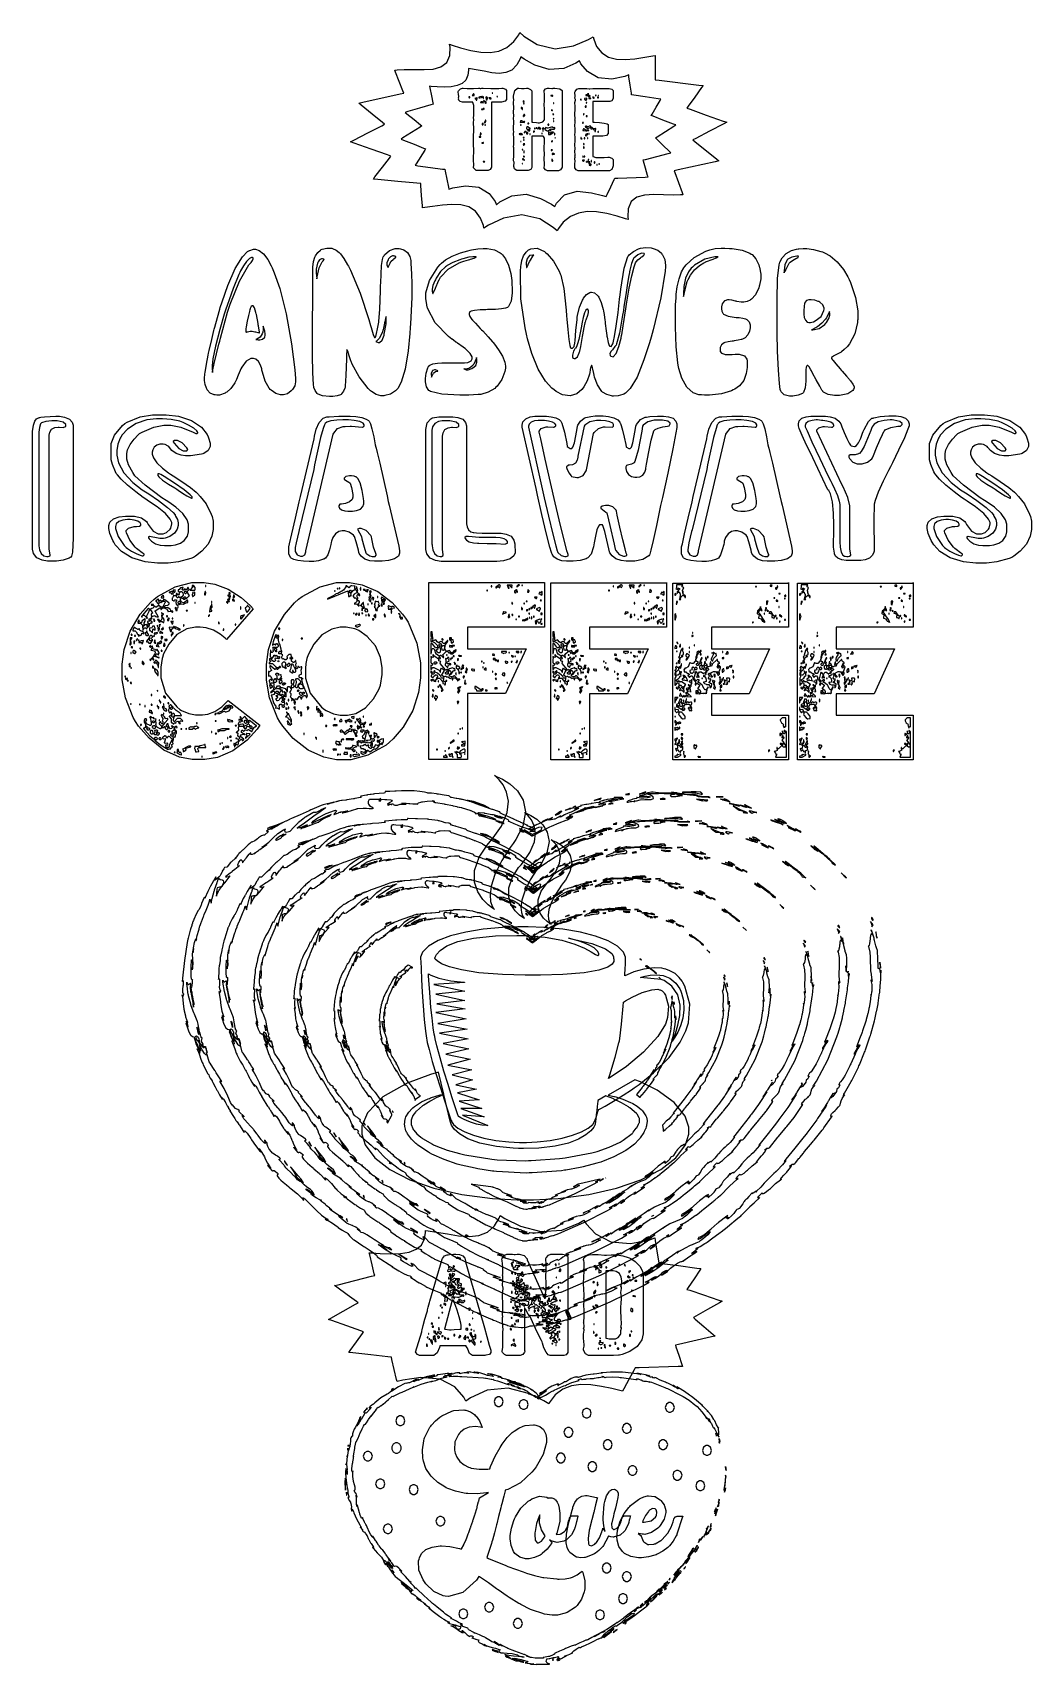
# Model space of a CAD drawing. Extents: x 85 to 270, y 27 to 328.
import ezdxf

# ---------------------------------------------------------------- set-up
doc = ezdxf.new("R2010")
doc.units = 0
doc.header["$MEASUREMENT"] = 0

msp = doc.modelspace()

# ---------------------------------------------------------------- linework, layer by layer
at = {"color": 32}
for points in [[(148.131, 301.272), (148.43, 301.661), (149.789, 303.443), (151.077, 305.153), (151.342, 305.506), (150.732, 305.726), (147.742, 306.79), (144.611, 307.905), (143.933, 308.151), (144.497, 308.443), (147.125, 309.801), (149.684, 311.124), (150.213, 311.397), (149.833, 311.705), (147.937, 313.259), (145.9, 314.916), (145.451, 315.277), (146.19, 315.445), (153.061, 316.998), (153.741, 317.147), (153.591, 317.528), (152.897, 319.304), (152.224, 321.028), (152.083, 321.381), (152.51, 321.447), (153.815, 321.511), (155.654, 321.495), (157.478, 321.472), (159.169, 321.579), (160.606, 321.961), (161.671, 322.756), (162.245, 324.104), (162.286, 325.644), (162.208, 326.143), (162.705, 325.979), (164.211, 325.509), (166.14, 325.002), (167.976, 324.685), (169.703, 324.627), (171.304, 324.893), (172.763, 325.549), (174.064, 326.661), (174.956, 327.861), (175.19, 328.296), (175.884, 327.635), (178.376, 326.077), (181.667, 325.301), (185.095, 325.83), (187.851, 327.01), (188.7, 327.518), (188.805, 327.068), (189.346, 325.764), (190.307, 324.548), (191.536, 323.792), (192.99, 323.415), (194.624, 323.336), (196.394, 323.476), (198.255, 323.758), (199.687, 324.011), (200.165, 324.097), (200.165, 323.528), (200.165, 321.817), (200.165, 320.168), (200.165, 319.617), (200.915, 319.52), (208.218, 318.62), (208.985, 318.522), (208.72, 318.153), (207.472, 316.403), (206.241, 314.705), (205.986, 314.361), (206.594, 314.15), (209.568, 313.095), (212.681, 311.988), (213.36, 311.749), (212.795, 311.459), (210.184, 310.101), (207.646, 308.778), (207.117, 308.504), (207.495, 308.195), (209.394, 306.658), (211.454, 304.994), (211.913, 304.624), (211.198, 304.465), (204.373, 302.984), (203.659, 302.824), (203.791, 302.463), (204.439, 300.669), (205.104, 298.786), (205.246, 298.38), (204.814, 298.339), (203.509, 298.323), (201.68, 298.383), (199.873, 298.427), (198.203, 298.323), (196.783, 297.94), (195.726, 297.145), (195.145, 295.807), (195.085, 294.287), (195.156, 293.794), (194.653, 293.956), (193.138, 294.414), (191.196, 294.907), (189.345, 295.213), (187.602, 295.267), (185.983, 295.006), (184.504, 294.37), (183.183, 293.292), (182.273, 292.133), (182.033, 291.711), (181.333, 292.365), (178.845, 293.908), (175.555, 294.671), (172.125, 294.079), (169.358, 292.769), (168.522, 292.206), (168.435, 292.687), (167.93, 294.083), (166.989, 295.36), (165.756, 296.138), (164.288, 296.511), (162.64, 296.58), (160.871, 296.444), (159.038, 296.198), (157.659, 296.003), (157.198, 295.945), (157.171, 296.351), (157.038, 298.23), (156.906, 300.073), (156.88, 300.46), (156.165, 300.514), (152.651, 300.815), (148.942, 301.184), (148.131, 301.272)], [(161.326, 303.072), (161.396, 302.737), (161.709, 301.256), (162.004, 299.774), (162.065, 299.438), (162.811, 299.665), (165.14, 300.048), (167.612, 299.791), (169.517, 298.635), (170.64, 297.111), (170.885, 296.546), (171.494, 297.06), (173.671, 298.183), (176.353, 298.472), (178.981, 297.711), (180.983, 296.619), (181.61, 296.193), (181.905, 296.806), (183.42, 298.345), (185.746, 299.019), (188.376, 298.748), (190.42, 298.242), (191.099, 298.061), (191.258, 298.398), (191.95, 299.861), (192.591, 301.184), (192.723, 301.449), (193.234, 301.467), (198.287, 301.643), (198.826, 301.661), (198.738, 301.961), (198.34, 303.31), (197.979, 304.553), (197.908, 304.8), (198.34, 304.916), (200.426, 305.457), (202.565, 306.018), (203.024, 306.141), (202.767, 306.389), (201.591, 307.54), (200.466, 308.636), (200.237, 308.857), (200.546, 309.061), (202.062, 310.043), (203.615, 311.045), (203.942, 311.256), (203.501, 311.424), (201.55, 312.174), (199.778, 312.852), (199.426, 312.984), (199.584, 313.259), (200.338, 314.529), (201.074, 315.764), (201.224, 316.019), (200.695, 316.098), (198.309, 316.451), (196.189, 316.768), (195.792, 316.83), (195.748, 317.139), (195.539, 318.572), (195.315, 320.129), (195.263, 320.499), (194.518, 320.202), (192.139, 319.687), (189.612, 319.925), (187.637, 321.104), (186.444, 322.564), (186.16, 323.108), (185.516, 322.647), (183.287, 321.673), (180.586, 321.483), (177.965, 322.291), (175.957, 323.416), (175.331, 323.85), (175.205, 323.457), (174.625, 322.343), (173.702, 321.4), (172.597, 320.916), (171.348, 320.785), (169.996, 320.901), (168.578, 321.157), (167.133, 321.447), (166.059, 321.627), (165.699, 321.663), (165.713, 321.361), (165.596, 320.446), (165.184, 319.545), (164.502, 318.917), (163.591, 318.52), (162.491, 318.313), (161.244, 318.255), (159.889, 318.305), (158.822, 318.386), (158.467, 318.418), (158.538, 318.101), (158.846, 316.664), (159.119, 315.331), (159.173, 315.067), (158.749, 314.944), (156.65, 314.339), (154.481, 313.716), (154.023, 313.583), (154.332, 313.329), (155.663, 312.24), (156.854, 311.274), (157.092, 311.08), (156.756, 310.869), (155.156, 309.863), (153.573, 308.857), (153.246, 308.645), (153.687, 308.468), (155.636, 307.692), (157.409, 306.988), (157.762, 306.846), (157.602, 306.591), (156.024, 304.076), (155.858, 303.812), (156.359, 303.734), (158.67, 303.403), (160.875, 303.126), (161.326, 303.072)], [(150.636, 103.681), (150.636, 103.681), (150.458, 103.832), (150.142, 104.087), (150.071, 104.14), (150.001, 104.202), (149.684, 104.48), (149.508, 104.635), (149.508, 104.635), (149.78, 104.51), (150.588, 104.105), (151.31, 103.735), (151.536, 103.682), (151.235, 104.006), (151.129, 104.105), (151.094, 104.079), (150.768, 104.114), (150.265, 104.326), (150.143, 104.386), (150.027, 104.458), (149.365, 104.877), (148.634, 105.348), (148.483, 105.445), (148.334, 105.543), (147.616, 106.028), (146.949, 106.443), (146.826, 106.503), (146.71, 106.575), (146.229, 106.826), (145.908, 106.884), (145.874, 106.856), (145.168, 107.561), (145.22, 107.517), (145.415, 107.385), (145.608, 107.253), (145.661, 107.208), (145.493, 107.377), (144.864, 107.884), (144.356, 108.128), (144.25, 108.162), (144.197, 108.18), (143.589, 108.409), (143.51, 108.443), (143.492, 108.453), (143.29, 108.569), (143.264, 108.585), (143.246, 108.595), (143.033, 108.745), (143.015, 108.762), (142.971, 108.797), (142.469, 109.203), (142.416, 109.255), (142.309, 109.352), (141.996, 109.649), (141.727, 109.94), (141.672, 110.065), (141.837, 109.994), (141.887, 109.96), (140.299, 111.019), (140.243, 111.066), (140.089, 111.217), (140.069, 111.283), (140.21, 111.217), (140.413, 111.073), (140.476, 111.019), (140.476, 111.019), (140.378, 111.095), (140.176, 111.257), (140.123, 111.301), (140.069, 111.345), (139.444, 111.876), (139.383, 111.937), (139.284, 112.022), (138.987, 112.274), (138.637, 112.568), (138.385, 112.775), (138.289, 112.853), (138.289, 112.853), (138.325, 112.853), (138.237, 112.907), (137.561, 113.304), (136.868, 113.736), (136.772, 113.807), (136.732, 113.856), (136.626, 114.015), (136.75, 113.939), (136.945, 113.797), (137.018, 113.807), (137.018, 113.807), (135.749, 114.759), (135.726, 114.797), (135.722, 114.952), (136.066, 114.767), (136.621, 114.333), (137.083, 113.918), (137.231, 113.771), (137.179, 113.891), (136.996, 114.235), (136.759, 114.556), (136.496, 114.799), (136.189, 115.024), (135.815, 115.295), (135.355, 115.677), (134.787, 116.229), (134.258, 116.815), (134.092, 117.016), (134.092, 117.016), (134.267, 116.863), (134.583, 116.585), (134.655, 116.523), (134.725, 116.462), (135.042, 116.184), (135.22, 116.028), (135.22, 116.028), (135.132, 116.204), (134.8, 116.696), (134.244, 117.37), (133.578, 118.123), (133.003, 118.797), (132.821, 119.027), (132.848, 118.97), (132.953, 118.809), (133.182, 118.46), (133.452, 118.048), (133.707, 117.639), (133.89, 117.297), (133.947, 117.088), (133.82, 117.08), (133.542, 117.265), (133.456, 117.335), (133.376, 117.432), (132.873, 117.974), (132.159, 118.605), (131.975, 118.746), (131.991, 118.763), (131.939, 118.944), (131.745, 119.213), (131.692, 119.275), (131.63, 119.345), (130.8, 120.227), (130.704, 120.333), (130.987, 120.474), (130.854, 120.596), (130.441, 120.944), (130.091, 121.183), (129.8, 121.351), (129.521, 121.536), (129.433, 121.602), (129.299, 121.765), (128.922, 122.276), (128.656, 122.754), (128.55, 123.106), (128.523, 123.329), (128.517, 123.402), (128.431, 123.512), (128.157, 123.833), (128.029, 123.931), (128.05, 123.811), (128.137, 123.588), (128.207, 123.373), (128.178, 123.283), (127.967, 123.431), (127.608, 123.803), (127.493, 123.931), (127.431, 124.019), (126.778, 124.865), (126.717, 124.954), (126.655, 125.034), (126.038, 125.827), (125.978, 125.906), (125.916, 125.986), (125.209, 126.781), (125.13, 126.86), (125.05, 126.948), (124.23, 127.883), (124.142, 127.988), (124.097, 128.065), (123.971, 128.301), (123.915, 128.446), (123.942, 128.469), (124.024, 128.417), (124.124, 128.332), (124.216, 128.261), (124.267, 128.25), (124.256, 128.32), (124.248, 128.341), (123.402, 129.117), (123.376, 129.161), (123.334, 129.311), (123.392, 129.303), (123.402, 129.293), (123.332, 129.376), (123.085, 129.594), (122.907, 129.651), (122.676, 129.795), (122.311, 130.207), (122.202, 130.351), (122.078, 130.395), (121.783, 130.901), (121.258, 132.045), (120.614, 133.427), (120.064, 134.401), (119.838, 134.691), (119.826, 134.729), (119.823, 134.856), (119.931, 134.819), (120.071, 134.736), (120.154, 134.752), (120.157, 134.761), (120.041, 134.929), (119.701, 135.436), (119.367, 135.957), (119.119, 136.364), (118.97, 136.617), (118.922, 136.701), (118.86, 136.808), (118.506, 137.359), (117.977, 138.139), (117.828, 138.359), (117.335, 140.089), (117.354, 140.002), (117.388, 139.733), (117.351, 139.595), (117.234, 139.642), (117.093, 139.788), (117.052, 139.84), (116.98, 139.929), (116.553, 140.57), (116.107, 141.368), (116.028, 141.534), (116.036, 141.473), (116.09, 140.918), (116.1, 140.865), (116.108, 140.812), (116.195, 140.406), (116.204, 140.37), (116.204, 140.37), (116.054, 140.644), (116.028, 140.688), (116.002, 140.742), (115.737, 141.368), (115.711, 141.428), (115.649, 141.56), (115.389, 142.174), (115.252, 142.522), (115.252, 142.522), (115.248, 142.55), (115.34, 142.642), (115.579, 142.39), (115.641, 142.31), (115.623, 142.346), (115.445, 142.673), (115.429, 142.699), (115.407, 142.803), (115.382, 143.124), (115.477, 143.197), (115.671, 143.012), (115.863, 142.752), (115.923, 142.663), (115.932, 142.592), (116.018, 141.888), (116.028, 141.817), (116.072, 141.756), (116.513, 141.217), (116.557, 141.181), (116.566, 141.173), (116.654, 141.085), (116.663, 141.075), (116.699, 141.041), (116.699, 141.041), (116.699, 141.041), (116.699, 141.041), (116.699, 141.041), (116.733, 141.015), (116.733, 141.005), (116.751, 140.997), (116.866, 141.032), (116.876, 141.041), (116.858, 141.068), (116.73, 141.31), (116.584, 141.64), (116.557, 141.71), (116.584, 141.676), (116.733, 141.57), (116.733, 141.57), (116.733, 141.624), (116.636, 141.782), (116.433, 142.117), (116.381, 142.205), (116.523, 142.805), (116.346, 142.875), (116.346, 142.875), (116.315, 142.999), (116.231, 143.264), (116.204, 143.334), (116.195, 143.37), (116.08, 143.783), (116.064, 143.827), (116.054, 143.871), (115.966, 144.312), (115.958, 144.356), (115.922, 144.543), (115.763, 145.358), (115.675, 145.803), (115.675, 145.803), (115.613, 145.927), (115.094, 147.162), (115.042, 147.285), (114.988, 147.409), (114.493, 148.732), (114.44, 148.872), (114.405, 149.014), (114.017, 150.575), (113.983, 150.742), (113.973, 150.786), (113.885, 151.227), (113.877, 151.271), (113.867, 151.316), (113.815, 151.791), (113.807, 151.835), (113.797, 151.933), (113.701, 152.786), (113.701, 153.07), (113.73, 152.97), (113.87, 152.685), (114.026, 152.66), (114.195, 152.789), (114.355, 152.864), (114.406, 152.859), (114.388, 152.798), (114.326, 152.091), (114.336, 152.011), (114.336, 151.879), (114.361, 151.526), (114.37, 151.482), (114.37, 151.422), (114.396, 151.245), (114.406, 151.235), (114.414, 151.209), (114.467, 150.981), (114.476, 150.953), (114.493, 150.857), (114.695, 149.86), (114.723, 149.754), (114.74, 149.649), (114.908, 148.59), (114.935, 148.483), (114.917, 148.6), (114.895, 148.978), (114.925, 149.146), (114.935, 149.155), (114.935, 149.155), (115.066, 149.006), (115.076, 148.978), (115.076, 148.978), (115.045, 149.112), (114.97, 149.463), (114.866, 149.961), (114.784, 150.388), (114.759, 150.53), (114.749, 150.574), (114.661, 151.051), (114.653, 151.095), (114.653, 151.131), (114.617, 151.209), (114.617, 151.235), (114.617, 151.271), (114.617, 151.271), (114.617, 151.235), (114.617, 151.235), (114.617, 151.306), (114.617, 151.368), (114.583, 151.509), (114.583, 151.554), (114.573, 151.634), (114.512, 152.047), (114.512, 152.047), (114.536, 152.042), (114.64, 152.141), (114.691, 152.476), (114.724, 152.976), (114.767, 153.42), (114.793, 153.565), (114.768, 153.534), (114.639, 153.487), (114.541, 153.688), (114.49, 154.1), (114.476, 154.518), (114.476, 154.657), (114.476, 154.994), (114.512, 155.747), (114.512, 155.998), (114.52, 156.114), (114.583, 156.928), (114.583, 157.198), (114.603, 157.208), (114.698, 157.16), (114.767, 156.89), (114.77, 156.315), (114.715, 155.6), (114.689, 155.363), (114.764, 155.627), (114.855, 156.463), (114.785, 157.353), (114.727, 158.236), (114.847, 159.059), (114.935, 159.315), (114.917, 159.218), (114.86, 158.852), (114.855, 158.61), (114.865, 158.574), (114.857, 158.79), (114.938, 159.442), (115.138, 160.383), (115.35, 161.046), (115.465, 161.079), (115.465, 161.079), (115.358, 160.69), (115.402, 160.841), (115.631, 161.718), (115.896, 162.684), (115.958, 162.877), (115.974, 162.931), (116.116, 163.46), (116.134, 163.513), (116.346, 164.078), (116.381, 164.183), (116.769, 165.216), (116.805, 165.312), (116.911, 165.584), (117.249, 166.393), (117.633, 167.311), (117.886, 167.997), (117.96, 168.311), (117.934, 168.381), (117.971, 168.381), (118.083, 168.094), (118.181, 167.78), (118.181, 167.676), (118.181, 167.676), (118.223, 167.874), (118.303, 168.301), (118.321, 168.415), (118.347, 168.522), (118.736, 169.854), (118.78, 170.003), (118.824, 170.145), (119.273, 171.451), (119.309, 171.556), (119.344, 171.662), (119.503, 172.069), (119.592, 172.262), (119.592, 172.262), (119.592, 172.207), (119.833, 172.037), (120.2, 171.971), (120.261, 171.943), (120.307, 171.927), (120.427, 171.83), (120.476, 171.614), (120.374, 171.245), (120.164, 170.813), (120.085, 170.674), (120.182, 170.79), (120.759, 171.473), (121.496, 172.456), (121.672, 172.721), (121.609, 172.664), (121.383, 172.533), (121.081, 172.43), (120.898, 172.472), (120.934, 172.67), (120.967, 172.721), (121.126, 172.845), (121.677, 173.25), (122.035, 173.514), (122.097, 173.567), (122.157, 173.62), (122.537, 173.943), (123.198, 174.423), (123.402, 174.555), (123.352, 174.516), (123.143, 174.479), (123.114, 174.741), (123.317, 175.2), (123.629, 175.606), (123.755, 175.719), (123.737, 175.675), (123.913, 175.442), (124.003, 175.135), (123.965, 175.084), (123.965, 175.084), (124.027, 175.172), (124.037, 175.19), (124.045, 175.2), (124.098, 175.286), (124.108, 175.295), (124.108, 175.313), (124.142, 175.354), (124.142, 175.367), (124.142, 175.367), (124.108, 175.331), (124.108, 175.331), (124.142, 175.367), (124.176, 175.411), (124.627, 175.975), (124.671, 176.036), (124.768, 176.16), (125.222, 176.716), (125.483, 177.024), (125.483, 177.024), (125.436, 176.973), (125.345, 176.773), (125.495, 176.685), (125.825, 176.722), (126.126, 176.809), (126.224, 176.848), (126.224, 176.848), (126.377, 177.02), (126.904, 177.395), (127.036, 177.483), (127.168, 177.571), (127.834, 178.026), (128.375, 178.391), (128.447, 178.435), (128.447, 178.435), (128.295, 178.369), (128.04, 178.251), (127.988, 178.223), (127.934, 178.197), (127.678, 178.06), (127.529, 177.976), (127.529, 177.976), (127.874, 178.186), (128.846, 178.923), (129.662, 179.724), (130.504, 180.497), (131.538, 181.176), (131.903, 181.364), (131.855, 181.308), (131.752, 181.104), (131.757, 180.848), (132.046, 180.744), (132.582, 180.87), (132.751, 180.939), (132.811, 181.001), (133.304, 181.544), (134.046, 182.316), (134.232, 182.492), (134.32, 182.581), (135.378, 183.426), (135.503, 183.515), (135.625, 183.595), (136.94, 184.397), (137.09, 184.467), (137.583, 184.467), (137.583, 184.467), (137.852, 184.6), (138.35, 184.839), (138.465, 184.892), (138.517, 184.918), (139.021, 185.156), (139.065, 185.172), (139.109, 185.19), (139.347, 185.279), (139.347, 185.279), (139.223, 185.182), (138.311, 184.517), (137.133, 183.691), (136.878, 183.515), (136.63, 183.33), (135.391, 182.432), (134.276, 181.636), (134.092, 181.504), (134.213, 181.544), (134.585, 181.647), (134.813, 181.699), (135.122, 181.802), (135.672, 182.026), (135.855, 182.104), (135.884, 182.108), (135.981, 182.054), (135.678, 181.857), (135.19, 181.609), (134.866, 181.452), (134.761, 181.398), (134.761, 181.398), (134.875, 181.46), (134.902, 181.468), (134.928, 181.478), (135.246, 181.602), (135.29, 181.61), (135.369, 181.638), (136.321, 181.999), (136.419, 182.033), (136.524, 182.069), (137.468, 182.43), (137.547, 182.456), (137.626, 182.484), (137.93, 182.585), (138.077, 182.633), (138.077, 182.633), (138.067, 182.641), (138.104, 182.75), (138.35, 182.925), (138.742, 183.14), (139.09, 183.316), (139.207, 183.374), (139.365, 183.454), (140.065, 183.789), (140.37, 184.044), (140.37, 184.044), (140.37, 184.044), (140.22, 183.974), (139.894, 183.833), (139.806, 183.797), (139.718, 183.763), (138.686, 183.286), (138.571, 183.232), (138.456, 183.18), (137.425, 182.704), (137.337, 182.669), (137.257, 182.625), (136.952, 182.462), (136.808, 182.386), (136.808, 182.386), (136.792, 182.398), (136.996, 182.766), (137.698, 183.294), (137.9, 183.408), (137.997, 183.471), (139.179, 184.089), (139.311, 184.15), (139.444, 184.212), (140.925, 184.741), (141.075, 184.785), (141.131, 184.792), (141.31, 184.71), (141.181, 184.464), (140.946, 184.186), (140.852, 184.022), (140.865, 184.01), (140.881, 184.019), (141.296, 184.204), (141.358, 184.22), (141.384, 184.23), (141.71, 184.354), (141.746, 184.362), (141.763, 184.372), (141.939, 184.424), (141.957, 184.433), (142.063, 184.467), (142.063, 184.467), (142.054, 184.454), (141.993, 184.464), (141.993, 184.467), (142.099, 184.467), (142.248, 184.503), (142.923, 184.657), (143.368, 184.725), (143.404, 184.715), (142.346, 184.326), (142.522, 184.344), (143.32, 184.535), (144.066, 184.775), (144.216, 184.82), (144.286, 184.847), (145.08, 185.086), (145.168, 185.102), (145.256, 185.12), (146.217, 185.182), (146.333, 185.172), (146.403, 185.182), (146.856, 185.182), (147.363, 185.148), (147.461, 185.138), (147.531, 185.138), (147.69, 185.138), (147.744, 185.138), (147.77, 185.138), (147.829, 185.138), (147.85, 185.138), (147.92, 185.138), (147.91, 185.138), (147.884, 185.138), (147.884, 185.138), (147.92, 185.138), (147.981, 185.138), (148.157, 185.2), (148.167, 185.208), (148.123, 185.208), (148.007, 185.27), (147.99, 185.279), (147.92, 185.315), (147.884, 185.349), (147.884, 185.349), (147.91, 185.349), (147.92, 185.349), (147.884, 185.349), (147.857, 185.359), (147.628, 185.509), (147.602, 185.525), (147.557, 185.561), (147.267, 185.95), (147.249, 185.984), (147.213, 186.072), (147.201, 186.491), (147.417, 186.822), (147.497, 186.866), (147.549, 186.866), (147.668, 186.866), (147.708, 186.866), (147.812, 186.866), (148.051, 186.866), (148.131, 186.866), (148.422, 186.866), (149.076, 186.832), (149.295, 186.832), (149.4, 186.823), (150.247, 186.796), (150.53, 186.796), (150.627, 186.788), (151.368, 186.7), (151.412, 186.69), (151.474, 186.674), (151.621, 186.472), (151.182, 186.214), (150.717, 185.957), (150.803, 185.751), (150.848, 185.738), (150.857, 185.756), (151.17, 185.875), (151.57, 185.976), (151.624, 185.984), (151.687, 185.977), (151.874, 185.912), (151.905, 185.826), (152.069, 185.766), (152.556, 185.765), (152.717, 185.773), (152.735, 185.791), (153.092, 185.914), (153.212, 185.914), (153.3, 185.914), (153.498, 185.95), (153.565, 185.95), (153.653, 185.95), (153.851, 185.95), (153.917, 185.95), (153.977, 185.946), (154.156, 185.932), (154.194, 185.941), (153.961, 185.99), (153.531, 186.067), (153.388, 186.09), (153.547, 186.1), (154.18, 186.1), (154.675, 186.064), (154.763, 186.054), (154.86, 186.046), (155.411, 186.002), (156.156, 185.959), (156.351, 185.95), (156.334, 185.959), (156.385, 186.157), (156.906, 186.311), (157.056, 186.337), (157.205, 186.364), (158.071, 186.479), (158.97, 186.523), (159.139, 186.513), (159.133, 186.509), (159.234, 186.373), (159.456, 186.249), (159.492, 186.231), (159.658, 186.205), (161.183, 185.976), (161.326, 185.95), (161.466, 185.923), (162.753, 185.659), (162.877, 185.631), (162.938, 185.615), (163.557, 185.473), (163.619, 185.455), (163.653, 185.447), (163.97, 185.394), (164.006, 185.385), (164.032, 185.377), (164.358, 185.288), (164.394, 185.279), (164.527, 185.244), (165.928, 184.829), (166.088, 184.785), (166.14, 184.751), (166.383, 184.638), (166.788, 184.451), (167.054, 184.289), (166.963, 184.22), (166.934, 184.22), (167.083, 184.22), (167.472, 184.16), (167.533, 184.15), (167.586, 184.142), (168.293, 183.939), (168.381, 183.903), (168.461, 183.857), (168.698, 183.703), (168.708, 183.653), (168.506, 183.702), (168.191, 183.803), (167.856, 183.905), (167.601, 183.958), (167.52, 183.916), (167.658, 183.768), (167.71, 183.727), (167.744, 183.763), (168.089, 183.712), (168.869, 183.52), (169.828, 183.256), (170.513, 183.074), (170.744, 183.021), (170.717, 183.066), (170.264, 183.326), (169.51, 183.604), (169.333, 183.657), (169.157, 183.71), (168.239, 183.974), (167.393, 184.168), (167.253, 184.186), (167.261, 184.212), (167.571, 184.362), (167.676, 184.362), (167.676, 184.362), (168.558, 184.308), (168.664, 184.29), (168.768, 184.274), (170.003, 184.045), (170.145, 184.01), (170.215, 183.992), (170.947, 183.815), (171.027, 183.797), (171.044, 183.789), (171.246, 183.737), (171.274, 183.727), (171.414, 183.727), (171.52, 183.691), (171.555, 183.674), (171.943, 183.533), (171.979, 183.515), (172.129, 183.455), (172.579, 183.267), (172.934, 183.093), (173.1, 182.979), (173.134, 182.911), (173.093, 182.875), (173.03, 182.856), (173.006, 182.839), (173.055, 182.815), (173.073, 182.809), (173.25, 182.721), (174.03, 182.374), (174.686, 182.113), (174.801, 182.069), (174.916, 182.017), (175.878, 181.638), (175.966, 181.61), (176.132, 181.558), (176.874, 181.324), (177.65, 181.003), (177.836, 180.905), (177.624, 180.905), (177.147, 180.905), (176.988, 180.905), (177.085, 180.958), (178.373, 181.574), (178.542, 181.645), (178.685, 181.688), (179.141, 181.743), (179.215, 181.576), (179.111, 181.329), (179.156, 181.19), (179.175, 181.187), (178.999, 181.081), (178.209, 180.65), (177.509, 180.323), (177.377, 180.269), (177.377, 180.269), (177.482, 180.269), (177.517, 180.269), (177.385, 180.358), (176.106, 181.151), (175.966, 181.222), (177.201, 180.446), (177.068, 180.49), (176.142, 180.891), (175.216, 181.38), (175.084, 181.468), (175.162, 181.398), (175.942, 180.901), (177.129, 180.243), (177.411, 180.093), (177.483, 180.093), (177.73, 180.217), (179.051, 180.909), (180.446, 181.618), (180.728, 181.751), (181.019, 181.875), (182.426, 182.47), (183.708, 182.977), (183.938, 183.056), (184.039, 183.114), (184.349, 183.279), (184.736, 183.489), (184.944, 183.633), (184.848, 183.662), (184.82, 183.657), (183.903, 183.304), (183.855, 183.298), (183.706, 183.311), (183.75, 183.392), (183.949, 183.52), (184.22, 183.666), (184.477, 183.801), (184.636, 183.899), (184.614, 183.931), (184.397, 183.887), (184.326, 183.867), (184.475, 183.939), (186.054, 184.707), (186.231, 184.785), (186.398, 184.874), (187.343, 185.226), (188.427, 185.509), (188.666, 185.561), (189.089, 185.385), (189.071, 185.403), (188.859, 185.389), (188.388, 185.31), (187.843, 185.172), (187.5, 185.053), (187.395, 184.996), (187.483, 185.04), (188.163, 185.204), (189.019, 185.35), (189.195, 185.385), (189.38, 185.412), (190.23, 185.601), (190.923, 185.879), (191.029, 185.95), (191.029, 185.95), (190.869, 185.95), (190.817, 185.95), (190.702, 185.95), (190.445, 185.914), (190.36, 185.914), (190.28, 185.906), (189.903, 185.866), (189.688, 185.844), (189.688, 185.844), (189.767, 185.879), (190.588, 186.223), (190.676, 186.267), (190.765, 186.294), (191.707, 186.593), (191.805, 186.619), (191.99, 186.673), (193.956, 187.096), (194.168, 187.113), (194.064, 187.136), (193.747, 187.179), (193.521, 187.162), (193.22, 187.139), (192.739, 187.167), (192.581, 187.185), (192.617, 187.178), (192.712, 187.094), (192.413, 186.982), (191.837, 186.858), (191.31, 186.759), (191.135, 186.726), (191.108, 186.717), (190.809, 186.665), (190.783, 186.655), (190.64, 186.619), (190.57, 186.583), (190.526, 186.583), (190.427, 186.549), (190.394, 186.549), (190.34, 186.533), (189.927, 186.391), (189.901, 186.373), (189.855, 186.355), (189.737, 186.262), (189.992, 186.231), (190.077, 186.231), (189.917, 186.241), (189.185, 186.192), (188.488, 186.056), (188.347, 186.02), (188.277, 186.004), (187.51, 185.853), (187.431, 185.844), (187.351, 185.835), (186.442, 185.685), (186.337, 185.667), (186.352, 185.652), (186.434, 185.633), (186.482, 185.593), (186.272, 185.494), (185.766, 185.33), (185.597, 185.279), (185.587, 185.27), (185.367, 185.112), (185.349, 185.102), (185.323, 185.102), (185.252, 185.077), (185.244, 185.068), (185.261, 185.068), (185.301, 185.068), (185.315, 185.068), (185.315, 185.068), (185.341, 185.067), (185.349, 185.068), (185.427, 185.086), (185.897, 185.172), (186.054, 185.172), (185.984, 185.12), (185.393, 184.811), (184.626, 184.468), (184.467, 184.397), (184.379, 184.362), (183.551, 184.01), (183.48, 183.974), (183.408, 183.939), (182.819, 183.613), (182.775, 183.585), (182.703, 183.56), (182.482, 183.504), (182.567, 183.59), (182.709, 183.71), (182.623, 183.732), (182.598, 183.727), (181.645, 183.128), (181.621, 183.147), (181.504, 183.145), (181.26, 183.112), (180.976, 183.057), (180.719, 183.009), (180.549, 182.994), (180.533, 183.043), (180.735, 183.184), (181.099, 183.382), (181.222, 183.444), (181.222, 183.444), (180.968, 183.334), (180.41, 183.087), (179.852, 182.835), (179.6, 182.736), (179.6, 182.703), (179.37, 182.615), (178.104, 182.038), (176.926, 181.408), (176.742, 181.292), (177.076, 181.292), (177.83, 181.292), (178.083, 181.292), (178.065, 181.302), (177.923, 181.355), (177.906, 181.364), (177.759, 181.448), (177.294, 181.661), (176.728, 181.889), (176.432, 182.004), (176.585, 181.975), (176.635, 181.963), (176.635, 181.963), (176.239, 182.145), (175.525, 182.484), (175.367, 182.563), (175.286, 182.598), (174.545, 182.925), (174.485, 182.951), (174.423, 182.977), (174.096, 183.092), (174.096, 183.092), (174.096, 183.162), (173.946, 183.233), (172.384, 183.903), (172.226, 183.974), (171.733, 184.186), (171.626, 184.22), (171.45, 184.503), (171.38, 184.539), (171.133, 184.609), (171.045, 184.636), (170.163, 184.927), (170.075, 184.962), (169.898, 185.024), (168.135, 185.641), (167.958, 185.702), (167.782, 185.764), (166.018, 186.4), (165.842, 186.479), (165.735, 186.505), (164.563, 186.761), (164.43, 186.796), (164.324, 186.832), (164.218, 186.866), (164.148, 186.866), (164.094, 186.866), (163.974, 186.902), (163.935, 186.902), (163.9, 186.912), (163.521, 186.964), (163.477, 186.972), (163.397, 186.99), (162.55, 187.158), (162.454, 187.185), (162.208, 187.431), (162.065, 187.449), (161.17, 187.595), (160.152, 187.758), (159.949, 187.784), (159.755, 187.82), (158.869, 187.948), (158.247, 187.952), (158.185, 187.924), (158.042, 187.992), (157.577, 188.122), (156.716, 188.274), (155.689, 188.367), (154.861, 188.39), (154.587, 188.383), (154.295, 188.383), (153.64, 188.383), (153.422, 188.383), (153.325, 188.375), (152.356, 188.323), (152.26, 188.313), (152.073, 188.305), (151.196, 188.265), (150.538, 188.243), (150.319, 188.243), (150.247, 187.995), (150.071, 187.978), (148.343, 187.802), (148.167, 187.784), (148.123, 187.775), (147.705, 187.714), (147.567, 187.714), (147.523, 187.705), (147.02, 187.617), (146.968, 187.608), (146.87, 187.591), (145.838, 187.379), (145.733, 187.361), (145.874, 187.185), (145.785, 187.158), (144.718, 186.954), (144.603, 186.936), (144.489, 186.92), (143.254, 186.708), (143.122, 186.69), (143.05, 186.682), (142.38, 186.593), (142.31, 186.583), (142.274, 186.575), (141.921, 186.523), (141.887, 186.513), (141.676, 186.479), (141.64, 186.479), (141.534, 186.443), (141.5, 186.443), (141.394, 186.407), (141.252, 186.373), (139.814, 185.958), (139.664, 185.914), (139.699, 185.95), (140.127, 186.118), (140.713, 186.25), (140.829, 186.267), (140.652, 186.241), (138.854, 185.8), (138.678, 185.738), (138.501, 185.677), (136.772, 184.962), (136.595, 184.892), (136.259, 184.725), (134.615, 183.934), (133.023, 183.268), (132.715, 183.162), (132.643, 183.118), (132.027, 182.801), (131.975, 182.775), (131.947, 182.766), (131.648, 182.643), (131.622, 182.633), (131.594, 182.625), (131.33, 182.502), (131.304, 182.492), (131.32, 182.502), (131.414, 182.563), (131.446, 182.563), (131.428, 182.554), (131.224, 182.44), (131.197, 182.422), (131.127, 182.396), (130.422, 182.131), (130.351, 182.104), (130.422, 182.122), (131.039, 182.334), (131.093, 182.35), (130.977, 182.29), (130.294, 181.893), (129.522, 181.425), (129.363, 181.328), (129.363, 181.328), (129.205, 181.328), (129.153, 181.328), (129.109, 181.328), (128.976, 181.328), (128.976, 181.328), (128.966, 181.32), (128.843, 181.231), (128.834, 181.222), (128.744, 181.18), (128.486, 181.029), (128.405, 180.914), (128.531, 180.866), (128.732, 180.865), (128.8, 180.869), (128.72, 180.808), (128.075, 180.278), (128.022, 180.233), (127.879, 180.233), (127.453, 180.055), (126.956, 179.714), (126.86, 179.634), (126.753, 179.556), (126.219, 179.173), (125.668, 178.912), (125.553, 178.894), (125.535, 178.868), (125.332, 178.665), (125.024, 178.391), (124.954, 178.329), (124.882, 178.268), (124.09, 177.527), (124.001, 177.447), (123.957, 177.413), (123.552, 177.024), (123.508, 176.988), (123.49, 176.972), (123.312, 176.795), (123.296, 176.778), (123.286, 176.769), (123.198, 176.681), (123.19, 176.671), (123.155, 176.635), (123.119, 176.601), (123.083, 176.529), (123.03, 176.459), (122.811, 176.142), (122.696, 175.931), (122.696, 175.86), (122.678, 175.869), (122.598, 175.855), (122.723, 175.993), (122.767, 176.036), (122.687, 175.966), (121.919, 175.296), (121.849, 175.224), (121.779, 175.154), (121.161, 174.388), (121.109, 174.308), (120.65, 174.236), (120.65, 174.236), (120.5, 173.991), (120.244, 173.532), (120.191, 173.426), (120.137, 173.32), (119.9, 172.861), (119.768, 172.615), (119.768, 172.615), (119.639, 172.497), (119.25, 172.147), (118.938, 171.918), (118.864, 172.019), (119.005, 172.417), (119.063, 172.544), (118.961, 172.351), (118.642, 171.778), (118.321, 171.225), (118.08, 170.813), (117.939, 170.551), (117.898, 170.462), (117.87, 170.41), (117.58, 169.828), (117.545, 169.756), (117.51, 169.686), (117.096, 168.724), (117.052, 168.592), (116.946, 168.768), (116.902, 168.68), (116.425, 167.579), (116.381, 167.463), (116.337, 167.349), (116.134, 166.829), (115.932, 166.449), (115.888, 166.405), (115.816, 166.309), (115.433, 165.617), (114.996, 164.66), (114.899, 164.43), (114.829, 164.254), (114.793, 164.218), (114.793, 164.182), (114.759, 164.112), (114.723, 164.006), (114.713, 163.971), (114.625, 163.654), (114.617, 163.619), (114.599, 163.558), (114.387, 162.879), (114.37, 162.807), (114.335, 162.667), (113.946, 161.167), (113.911, 161.007), (113.769, 160.373), (113.236, 157.058), (112.897, 153.813), (112.853, 153.212), (112.881, 153.259), (112.999, 153.38), (113.042, 153.252), (113.027, 152.92), (113, 152.583), (112.995, 152.47), (112.985, 152.392), (112.925, 151.71), (112.925, 151.482), (112.925, 151.43), (112.925, 151.311), (112.925, 151.271), (112.925, 151.165), (112.925, 151.149), (112.95, 151.095), (112.959, 151.095), (112.968, 151.069), (113.067, 150.919), (113.101, 150.919), (113.078, 150.858), (113.036, 150.664), (112.985, 150.434), (112.922, 150.403), (112.838, 150.657), (112.819, 150.742), (112.871, 150.452), (113.024, 149.169), (113.162, 148.078), (113.206, 147.884), (113.224, 147.788), (113.426, 146.844), (113.454, 146.756), (113.48, 146.667), (113.823, 145.725), (113.877, 145.627), (113.873, 145.61), (113.797, 145.576), (113.691, 145.721), (113.597, 145.871), (113.558, 145.846), (113.558, 145.838), (113.576, 145.794), (113.745, 145.384), (113.877, 144.985), (113.877, 144.851), (113.877, 144.839), (113.841, 144.802), (113.753, 144.961), (113.639, 145.233), (113.552, 145.449), (113.524, 145.521), (113.612, 145.222), (113.999, 144.115), (114.317, 143.448), (114.37, 143.368), (114.431, 143.29), (114.731, 143.074), (114.963, 143.015), (115.042, 143.015), (115.081, 142.819), (115.219, 142.229), (115.415, 141.606), (115.67, 141.063), (115.932, 140.645), (116.028, 140.512), (116.035, 140.428), (116.065, 140.174), (116.068, 139.948), (115.944, 140.065), (115.684, 140.583), (115.605, 140.758), (115.639, 140.654), (115.765, 140.315), (116.01, 139.665), (116.309, 138.884), (116.549, 138.253), (116.629, 138.042), (116.717, 137.847), (116.993, 137.262), (117.325, 136.613), (117.589, 136.178), (117.726, 136.025), (117.758, 136.032), (117.766, 135.961), (117.846, 135.745), (118.021, 135.376), (118.223, 135.026), (118.349, 134.841), (118.393, 134.797), (118.497, 134.586), (118.916, 133.773), (119.247, 133.174), (119.309, 133.067), (119.335, 133.015), (119.662, 132.424), (119.698, 132.362), (119.732, 132.301), (120.208, 131.507), (120.261, 131.41), (120.051, 131.869), (120.139, 131.816), (120.49, 131.472), (120.773, 131.022), (120.826, 130.917), (120.852, 130.864), (121.152, 130.281), (121.179, 130.211), (121.196, 130.176), (121.374, 129.858), (121.392, 129.822), (121.418, 129.778), (121.672, 129.407), (121.708, 129.363), (121.638, 129.363), (121.768, 129.136), (122.169, 128.459), (122.528, 127.891), (122.768, 127.549), (122.899, 127.375), (122.943, 127.317), (122.969, 127.283), (123.115, 127.09), (123.312, 126.825), (123.366, 126.753), (123.41, 126.683), (123.731, 126.208), (124.178, 125.519), (124.284, 125.342), (124.354, 125.625), (124.424, 125.634), (124.856, 125.236), (125.395, 124.416), (125.519, 124.214), (125.641, 124.011), (126.355, 122.94), (127.176, 121.921), (127.353, 121.744), (127, 122.378), (127.096, 122.29), (127.56, 121.646), (128.006, 120.826), (128.094, 120.65), (128.183, 120.483), (128.618, 119.663), (129.037, 118.984), (129.117, 118.886), (129.122, 118.877), (129.128, 118.834), (128.997, 118.94), (128.793, 119.125), (128.64, 119.265), (128.588, 119.309), (128.709, 119.146), (129.085, 118.667), (129.38, 118.343), (129.537, 118.243), (129.618, 118.269), (129.69, 118.329), (129.817, 118.328), (130.062, 118.17), (130.388, 117.865), (130.492, 117.758), (130.504, 117.723), (130.467, 117.589), (130.347, 117.519), (130.377, 117.332), (130.695, 116.931), (130.81, 116.805), (130.863, 116.735), (131.072, 116.532), (131.51, 116.148), (132.074, 115.679), (132.555, 115.281), (132.715, 115.146), (132.944, 114.961), (134.104, 113.997), (135.104, 113.013), (135.254, 112.819), (135.217, 112.887), (135.106, 113.09), (135.044, 113.264), (135.165, 113.261), (135.474, 113.067), (135.573, 112.995), (135.705, 112.872), (136.477, 112.105), (137.337, 111.231), (137.513, 111.055), (137.69, 110.878), (138.562, 110.072), (139.399, 109.493), (139.56, 109.431), (139.594, 109.397), (139.7, 109.238), (139.7, 109.185), (139.814, 109.106), (140.559, 108.581), (141.428, 107.968), (141.604, 107.844), (141.648, 107.818), (142.089, 107.519), (142.133, 107.491), (142.151, 107.474), (142.364, 107.333), (142.382, 107.315), (142.398, 107.307), (142.61, 107.184), (142.628, 107.174), (142.707, 107.13), (143.324, 106.803), (143.368, 106.785), (143.395, 106.707), (143.725, 106.258), (144.285, 105.737), (144.427, 105.621), (144.567, 105.517), (145.357, 104.957), (146.199, 104.414), (146.367, 104.316), (146.615, 104.165), (147.358, 103.701), (148.179, 103.153), (148.703, 102.711), (148.828, 102.447), (148.802, 102.412), (151.73, 100.542), (151.624, 100.542), (151.915, 100.346), (152.816, 99.7906), (153.709, 99.3207), (154.397, 99.0286), (154.831, 98.8688), (154.976, 98.8138), (155.024, 98.7778), (155.163, 98.6525), (155.16, 98.607), (155.064, 98.6208), (154.998, 98.6374), (154.976, 98.6374), (155.064, 98.5848), (155.822, 98.0803), (155.892, 98.0362), (155.962, 97.9921), (156.58, 97.6147), (156.633, 97.579), (156.748, 97.5085), (157.744, 96.9518), (157.832, 96.9077), (158.017, 96.8195), (158.993, 96.3842), (160.231, 95.8949), (160.55, 95.7792), (160.69, 95.4264), (160.778, 95.4003), (161.068, 95.2556), (161.655, 94.929), (162.421, 94.4894), (163.106, 94.1049), (163.336, 93.9793), (163.503, 93.8911), (165.267, 92.9749), (165.453, 92.8867), (165.549, 92.8426), (166.484, 92.4017), (166.581, 92.3576), (166.678, 92.323), (167.622, 91.9702), (167.71, 91.9346), (167.685, 91.9346), (167.614, 91.9261), (167.419, 91.9522), (167.357, 91.9688), (167.568, 91.8986), (169.748, 90.9821), (169.969, 90.8763), (170.321, 90.6999), (170.708, 90.5577), (170.771, 90.5316), (171.388, 90.2684), (171.45, 90.2409), (171.511, 90.2148), (172.129, 89.9763), (172.192, 89.9583), (172.244, 89.9418), (172.807, 89.764), (172.861, 89.746), (172.913, 89.7297), (173.469, 89.5794), (173.531, 89.5696), (173.673, 89.5354), (173.883, 89.5354), (173.972, 89.5354), (174.17, 89.4994), (174.236, 89.4994), (174.351, 89.4828), (175.383, 89.3685), (175.471, 89.359), (175.706, 89.359), (176.41, 89.4211), (176.979, 89.589), (177.058, 89.6415), (177.058, 89.6415), (177.137, 89.6415), (177.165, 89.6415), (177.191, 89.6415), (177.25, 89.6415), (177.271, 89.6415), (177.287, 89.6415), (177.327, 89.6415), (177.341, 89.6415), (177.447, 89.6415), (177.499, 89.6511), (178.213, 89.7378), (178.293, 89.746), (178.372, 89.7558), (179.051, 89.844), (179.105, 89.8521), (179.157, 89.862), (179.494, 89.9223), (179.494, 89.9223), (179.275, 89.9128), (178.617, 89.9061), (178.231, 89.946), (178.203, 90.0176), (178.349, 90.085), (178.399, 90.0987), (178.469, 90.1196), (178.675, 90.1831), (178.893, 90.267), (178.925, 90.3386), (178.715, 90.3785), (178.646, 90.3813), (178.796, 90.3912), (179.612, 90.4434), (180.34, 90.4614), (180.446, 90.4515), (180.535, 90.4515), (180.807, 90.3993), (180.406, 90.267), (180.269, 90.2409), (180.023, 90.2409), (180.009, 90.2229), (180.057, 90.1001), (180.322, 90.0645), (180.41, 90.0645), (180.745, 90.0645), (181.627, 90.2409), (181.751, 90.2751), (181.811, 90.2931), (182.43, 90.4353), (182.492, 90.4515), (182.553, 90.4695), (183.108, 90.6117), (183.162, 90.6279), (183.259, 90.6639), (183.629, 90.7616), (183.823, 90.7521), (183.833, 90.7341), (183.894, 90.7616), (184.511, 91.0262), (184.573, 91.0526), (183.974, 92.4638), (183.946, 92.4553), (183.647, 92.3315), (183.621, 92.3216), (183.665, 92.1992), (184.132, 91.0262), (184.186, 90.9105), (185.491, 91.4135), (191.849, 94.0911), (197.89, 97.0675), (199.037, 97.7194), (198.297, 97.7194), (198.297, 97.7194), (198.56, 97.8574), (199.037, 98.1177), (199.143, 98.1784), (199.248, 98.2405), (199.724, 98.5188), (199.989, 98.6716), (199.989, 98.6716), (200.061, 98.7033), (200.294, 98.7668), (200.39, 98.7171), (200.163, 98.4938), (199.667, 98.1699), (199.496, 98.0722), (199.657, 98.1191), (200.11, 98.3739), (200.743, 98.8356), (201.236, 99.2794), (201.436, 99.46), (201.436, 99.5193), (201.6, 99.6061), (202.106, 99.847), (202.364, 99.9243), (202.319, 99.8209), (202.084, 99.6075), (201.767, 99.3553), (201.48, 99.1334), (201.333, 99.0106), (201.411, 99.0466), (201.436, 99.0604), (202.424, 99.6597), (202.178, 99.5535), (202.292, 99.6474), (202.621, 99.9423), (202.984, 100.281), (203.472, 100.681), (204.085, 101.112), (204.294, 101.247), (204.41, 101.315), (204.774, 101.491), (204.968, 101.53), (205.062, 101.516), (205.204, 101.574), (205.246, 101.6), (205.246, 101.6), (205.365, 101.644), (205.678, 101.874), (205.776, 101.953), (205.776, 101.953), (206.048, 102.131), (206.092, 102.165), (206.137, 102.201), (206.736, 102.614), (206.798, 102.658), (206.93, 102.747), (207.508, 103.143), (207.822, 103.364), (207.822, 103.364), (206.834, 103.011), (206.983, 103.148), (207.457, 103.528), (207.953, 103.907), (208.093, 104.069), (207.754, 103.972), (207.646, 103.929), (207.75, 103.965), (208.452, 104.313), (209.346, 104.855), (209.55, 104.987), (209.743, 105.12), (210.797, 105.883), (211.905, 106.697), (212.126, 106.856), (212.354, 107.032), (213.417, 107.892), (214.357, 108.664), (214.525, 108.796), (214.691, 108.938), (215.401, 109.507), (215.882, 109.882), (215.936, 109.926), (216.058, 110.076), (217.416, 111.452), (217.558, 111.584), (217.628, 111.656), (218.396, 112.36), (218.476, 112.43), (218.554, 112.502), (219.376, 113.269), (219.464, 113.348), (219.403, 113.305), (219.196, 113.207), (219.079, 113.255), (219.258, 113.561), (219.721, 114.045), (219.887, 114.194), (219.887, 114.154), (219.992, 114.031), (220.278, 114.133), (220.705, 114.434), (221.098, 114.756), (221.228, 114.865), (221.412, 115.033), (222.377, 115.915), (223.29, 116.621), (223.449, 116.699), (223.413, 116.678), (223.281, 116.66), (223.479, 116.946), (223.909, 117.443), (224.306, 117.89), (224.437, 118.04), (224.561, 118.183), (224.926, 118.623), (225.257, 119.072), (225.309, 119.271), (225.045, 119.152), (224.966, 119.098), (225.071, 119.209), (225.418, 119.509), (225.544, 119.499), (225.636, 119.43), (225.91, 119.594), (225.99, 119.662), (226.05, 119.742), (226.694, 120.536), (226.766, 120.614), (226.827, 120.694), (227.506, 121.55), (227.578, 121.638), (227.718, 121.806), (229.191, 123.542), (229.342, 123.719), (229.49, 123.905), (230.989, 125.783), (231.14, 125.978), (231.298, 126.172), (232.692, 128.173), (232.833, 128.375), (232.831, 128.382), (232.741, 128.373), (232.603, 128.319), (232.545, 128.392), (232.647, 128.676), (232.693, 128.764), (232.693, 128.764), (232.934, 129.002), (233.371, 129.417), (233.469, 129.505), (233.557, 129.611), (233.97, 130.07), (234.208, 130.315), (234.208, 130.315), (234.267, 130.422), (234.382, 130.769), (234.459, 131.159), (234.651, 131.621), (235.022, 132.136), (235.162, 132.292), (235.128, 132.266), (235.024, 132.185), (234.914, 132.121), (234.884, 132.169), (234.956, 132.344), (234.986, 132.398), (235.108, 132.61), (236.343, 134.727), (236.467, 134.938), (236.582, 135.158), (237.666, 137.399), (237.772, 137.619), (237.869, 137.849), (238.803, 140.141), (238.901, 140.37), (238.989, 140.618), (239.801, 143.017), (239.889, 143.264), (239.959, 143.502), (240.629, 145.944), (240.701, 146.19), (241.017, 147.708), (241.044, 147.832), (241.29, 149.075), (241.3, 149.189), (241.512, 150.672), (241.583, 151.025), (241.617, 151.201), (241.617, 151.448), (241.689, 152.224), (241.705, 152.348), (241.784, 153.618), (241.793, 153.741), (241.829, 154.517), (241.829, 155.292), (241.821, 155.163), (241.776, 154.77), (241.723, 154.783), (241.669, 155.164), (241.63, 155.605), (241.617, 155.751), (241.617, 155.692), (241.581, 155.512), (241.497, 155.523), (241.394, 155.613), (241.308, 155.623), (241.3, 155.611), (241.3, 155.611), (241.3, 156.008), (241.3, 156.14), (241.3, 156.422), (241.264, 157.058), (241.264, 157.269), (241.264, 157.419), (241.238, 157.824), (241.23, 157.868), (241.22, 157.922), (241.194, 158.306), (241.194, 158.433), (241.184, 158.513), (241.163, 158.817), (241.16, 158.962), (241.16, 158.962), (241.106, 159.033), (240.863, 159.756), (240.639, 160.762), (240.594, 160.973), (240.55, 161.185), (240.294, 162.119), (240.039, 162.702), (239.995, 162.737), (240.312, 161.749), (240.269, 161.824), (240.096, 162.023), (239.963, 161.957), (239.89, 161.645), (239.859, 161.3), (239.853, 161.183), (239.839, 161.055), (239.796, 160.671), (239.725, 160.197), (239.62, 159.855), (239.499, 159.734), (239.466, 159.738), (239.51, 159.65), (239.773, 158.592), (239.783, 158.467), (239.791, 158.407), (239.853, 157.898), (239.853, 157.728), (239.853, 157.517), (239.853, 157.04), (239.853, 156.88), (239.853, 156.659), (239.879, 156.07), (239.889, 155.998), (239.889, 155.777), (239.915, 155.188), (239.925, 155.116), (239.941, 154.967), (240.162, 153.442), (240.206, 153.282), (240.2, 153.239), (240.146, 153.111), (240.082, 153.265), (240.017, 153.471), (239.961, 153.465), (239.959, 153.458), (239.985, 153.38), (240.135, 152.619), (240.135, 152.364), (240.135, 152.18), (240.135, 151.763), (240.135, 151.624), (240.135, 151.58), (240.135, 151.481), (240.135, 151.448), (240.135, 151.387), (240.101, 151.248), (240.101, 151.201), (240.091, 151.167), (240.029, 150.822), (240.029, 150.706), (239.995, 150.883), (239.968, 150.636), (239.839, 149.468), (239.659, 148.423), (239.606, 148.237), (239.588, 148.141), (239.376, 147.233), (239.36, 147.144), (239.342, 147.056), (239.103, 146.174), (239.077, 146.086), (239.024, 145.91), (238.432, 144.067), (238.372, 143.863), (238.292, 143.67), (237.881, 142.616), (237.418, 141.438), (237.313, 141.181), (237.313, 141.181), (237.462, 141.279), (237.49, 141.288), (237.524, 141.288), (237.632, 141.394), (237.632, 141.394), (237.544, 141.183), (237.207, 140.499), (236.942, 140.045), (236.89, 139.947), (236.883, 139.889), (236.897, 139.711), (237.005, 139.824), (237.177, 140.176), (237.333, 140.534), (237.383, 140.652), (237.401, 140.696), (237.578, 141.077), (237.596, 141.111), (237.612, 141.147), (237.727, 141.438), (237.736, 141.464), (237.758, 141.502), (237.851, 141.602), (237.906, 141.447), (237.913, 141.394), (237.869, 141.333), (237.564, 140.834), (237.207, 140.142), (237.137, 139.983), (237.057, 139.816), (236.245, 137.982), (236.149, 137.796), (236.061, 137.611), (235.205, 135.891), (235.126, 135.749), (235.038, 135.608), (234.649, 135.031), (234.333, 134.682), (234.28, 134.655), (234.231, 134.565), (234.094, 134.288), (234.036, 134.123), (234.067, 134.092), (234.138, 134.126), (234.21, 134.162), (234.24, 134.13), (234.182, 133.965), (234.046, 133.688), (233.998, 133.597), (233.679, 133.314), (233.645, 132.891), (233.513, 132.689), (232.97, 132.009), (232.621, 131.754), (232.587, 131.763), (232.621, 131.816), (232.81, 132.169), (232.982, 132.522), (233.01, 132.574), (232.956, 132.514), (232.454, 131.745), (232.41, 131.656), (232.383, 131.612), (232.118, 131.171), (232.092, 131.127), (231.951, 130.881), (231.845, 130.668), (231.811, 130.634), (231.811, 130.634), (231.836, 130.66), (231.845, 130.668), (231.739, 130.502), (231.276, 129.762), (230.937, 129.267), (230.893, 129.223), (231.775, 130.351), (231.633, 130.131), (230.134, 127.9), (229.975, 127.67), (229.817, 127.449), (228.159, 125.244), (228.001, 125.024), (227.648, 124.583), (225.922, 122.428), (224.287, 120.395), (223.978, 120.015), (224.26, 120.157), (224.145, 120.007), (223.647, 119.399), (223.238, 118.93), (223.168, 118.85), (223.096, 118.772), (222.479, 118.164), (222.426, 118.11), (222.33, 118.029), (222.046, 117.776), (221.605, 117.361), (221.047, 116.801), (220.492, 116.222), (220.31, 116.028), (220.38, 116.134), (220.282, 116.002), (219.644, 115.274), (218.881, 114.494), (218.722, 114.336), (218.75, 114.372), (218.819, 114.492), (218.753, 114.489), (218.579, 114.385), (218.356, 114.234), (218.141, 114.092), (217.992, 114.014), (217.967, 114.052), (218.08, 114.215), (218.123, 114.264), (217.981, 114.115), (217.425, 113.532), (217.047, 113.127), (216.994, 113.065), (216.932, 113.005), (216.716, 112.766), (216.588, 112.598), (216.57, 112.572), (216.543, 112.533), (216.47, 112.409), (216.34, 112.193), (216.102, 111.858), (215.794, 111.465), (215.688, 111.337), (215.194, 111.125), (215.121, 111.031), (214.909, 110.746), (214.638, 110.411), (214.221, 109.984), (213.683, 109.488), (213.501, 109.325), (213.561, 109.39), (213.734, 109.593), (213.764, 109.689), (213.662, 109.675), (213.495, 109.609), (213.334, 109.55), (213.247, 109.555), (213.303, 109.685), (213.501, 109.922), (213.571, 109.996), (213.385, 109.882), (211.86, 108.726), (211.737, 108.62), (211.613, 108.515), (210.493, 107.545), (210.396, 107.457), (210.193, 107.28), (209.285, 106.545), (208.377, 106.036), (208.175, 105.974), (208.121, 105.906), (207.998, 105.671), (208.147, 105.658), (208.521, 105.857), (208.898, 106.101), (209.021, 106.186), (209.145, 106.279), (209.518, 106.561), (209.937, 106.879), (210.172, 107.045), (210.131, 106.98), (210.115, 106.962), (210.152, 106.981), (210.28, 107.016), (210.271, 106.932), (210.119, 106.74), (209.859, 106.473), (209.521, 106.161), (209.142, 105.836), (208.752, 105.529), (208.479, 105.33), (208.385, 105.268), (208.27, 105.19), (207.658, 104.886), (206.956, 104.6), (206.798, 104.528), (206.638, 104.468), (205.692, 104.009), (204.479, 103.303), (204.188, 103.117), (204.249, 103.152), (204.417, 103.281), (204.586, 103.427), (204.647, 103.47), (204.409, 103.356), (203.331, 102.616), (202.15, 101.838), (201.859, 101.706), (201.775, 101.59), (201.44, 101.299), (200.968, 100.992), (200.589, 100.724), (200.443, 100.505), (200.448, 100.435), (200.448, 100.435), (200.779, 100.656), (201.374, 101.053), (201.506, 101.141), (201.577, 101.185), (202.194, 101.601), (202.248, 101.636), (202.3, 101.672), (202.565, 101.847), (202.565, 101.847), (202.423, 101.732), (200.959, 100.56), (200.801, 100.435), (200.633, 100.313), (199.69, 99.6597), (198.534, 99.0078), (198.261, 98.884), (198.296, 98.9196), (198.714, 99.2724), (199.257, 99.6957), (199.355, 99.7659), (199.275, 99.7313), (198.544, 99.3151), (198.473, 99.271), (198.402, 99.2269), (197.644, 98.8138), (197.556, 98.7778), (197.556, 98.8868), (197.987, 99.2131), (199.027, 99.8679), (200.294, 100.649), (201.144, 101.235), (201.4, 101.46), (201.32, 101.432), (201.096, 101.316), (200.74, 101.097), (200.365, 100.843), (200.011, 100.595), (199.709, 100.393), (199.5, 100.278), (199.416, 100.291), (199.47, 100.43), (199.496, 100.471), (199.408, 100.349), (198.798, 99.8181), (198.015, 99.3592), (197.838, 99.271), (197.662, 99.1828), (196.74, 98.6952), (195.8, 98.0818), (195.615, 97.9318), (195.615, 98.1784), (195.553, 98.1343), (195.09, 97.7995), (194.503, 97.4288), (194.381, 97.3667), (194.381, 97.3667), (194.495, 97.4771), (194.715, 97.6753), (194.769, 97.7194), (194.813, 97.7635), (195.012, 97.9622), (195.122, 98.0722), (195.122, 98.0722), (194.899, 97.9015), (194.156, 97.4824), (193.146, 97.0538), (192.134, 96.6597), (191.397, 96.3112), (191.17, 96.1679), (191.371, 96.2713), (191.984, 96.5673), (192.451, 96.7659), (192.664, 96.8167), (192.713, 96.7726), (192.694, 96.6819), (192.698, 96.599), (192.818, 96.5757), (193.066, 96.635), (193.146, 96.6611), (192.891, 96.5069), (192.11, 96.0727), (191.368, 95.7351), (190.818, 95.5696), (190.474, 95.5104), (190.36, 95.4966), (190.234, 95.4761), (189.858, 95.4112), (189.234, 95.2542), (188.379, 94.947), (187.478, 94.5487), (187.185, 94.404), (187.307, 94.4658), (187.694, 94.6217), (188.277, 94.8228), (188.622, 94.8849), (188.477, 94.7222), (188.419, 94.6849), (188.233, 94.6065), (187.197, 94.2414), (186.283, 93.9973), (186.16, 93.9793), (185.979, 93.9038), (185.44, 93.6639), (185.134, 93.5041), (185.128, 93.4572), (185.309, 93.478), (185.561, 93.5221), (185.769, 93.544), (185.819, 93.5013), (185.655, 93.3785), (185.597, 93.3457), (185.393, 93.3193), (184.635, 93.019), (183.912, 92.5435), (183.727, 92.4278), (184.326, 90.8403), (184.352, 90.8583), (184.643, 91.0001), (184.679, 91.0167), (184.626, 91.1324), (184.096, 92.341), (184.044, 92.4638), (184.034, 92.4553), (183.92, 92.4017), (183.903, 92.3918), (183.797, 92.6042), (183.621, 92.5435), (182.958, 92.2874), (182.545, 92.1025), (182.492, 92.075), (182.43, 92.0489), (182.12, 91.8464), (182.104, 91.8284), (182.086, 91.8118), (181.839, 91.6079), (181.787, 91.5818), (181.759, 91.5734), (181.38, 91.4495), (181.328, 91.4396), (181.274, 91.4231), (180.705, 91.3335), (180.516, 91.3335), (180.516, 91.3335), (180.692, 91.4054), (181.01, 91.5472), (181.081, 91.5818), (181.142, 91.6174), (181.438, 91.7938), (181.61, 91.8986), (181.61, 91.8986), (181.61, 91.8986), (181.433, 91.8379), (181.398, 91.8284), (181.362, 91.8199), (180.983, 91.6961), (180.939, 91.6862), (180.851, 91.67), (180.454, 91.5899), (180.233, 91.5458), (180.233, 91.5458), (180.482, 91.8284), (180.296, 91.7758), (179.52, 91.5899), (178.918, 91.5099), (178.718, 91.5099), (178.524, 91.5099), (178.085, 91.5099), (177.94, 91.5099), (177.826, 91.5099), (177.569, 91.5099), (177.483, 91.5099), (177.359, 91.5099), (177.081, 91.5458), (176.988, 91.5458), (177.02, 91.5335), (177.089, 91.4231), (176.911, 91.3158), (176.848, 91.2992), (176.812, 91.2908), (176.389, 91.229), (176.248, 91.229), (176.186, 91.2206), (175.445, 91.2467), (175.367, 91.2633), (175.279, 91.2908), (175.034, 91.4093), (175.048, 91.459), (175.048, 91.4756), (175.048, 91.4756), (174.906, 91.5377), (174.872, 91.5458), (174.792, 91.5458), (174.614, 91.5818), (174.555, 91.5818), (174.493, 91.5818), (174.334, 91.6079), (174.308, 91.616), (174.166, 91.616), (174.166, 91.616), (174.21, 91.6037), (174.205, 91.6146), (174.202, 91.616), (174.158, 91.616), (174.059, 91.652), (174.026, 91.652), (174.07, 91.652), (174.169, 91.652), (174.202, 91.652), (174.202, 91.652), (174.132, 91.652), (174.132, 91.652), (174.308, 91.652), (174.334, 91.6615), (174.604, 91.6862), (174.695, 91.6862), (174.806, 91.6862), (175.136, 91.6478), (175.577, 91.5197), (175.683, 91.4756), (175.7, 91.4936), (175.948, 91.5638), (176.195, 91.6354), (176.213, 91.652), (176.071, 91.67), (174.695, 91.8905), (174.555, 91.8986), (174.342, 91.9346), (174.202, 91.9346), (174.22, 91.9304), (174.276, 91.9219), (174.272, 91.9346), (174.272, 91.9346), (174.202, 91.9346), (174.166, 91.9441), (173.875, 92.0048), (173.779, 92.0048), (173.717, 92.0228), (173.152, 92.1371), (173.108, 92.1452), (173.178, 92.1286), (173.813, 91.9166), (173.849, 91.8986), (173.849, 91.8986), (173.46, 91.9607), (173.39, 91.9688), (173.328, 91.9787), (172.481, 92.093), (172.402, 92.111), (172.242, 92.1466), (171.511, 92.323), (171.097, 92.4278), (171.097, 92.4278), (171.053, 92.4553), (170.937, 92.5601), (170.991, 92.6042), (171.176, 92.5971), (171.354, 92.5752), (171.414, 92.5682), (171.378, 92.5781), (171.088, 92.6663), (171.061, 92.6744), (171.026, 92.6842), (170.708, 92.7724), (170.674, 92.7806), (170.603, 92.7985), (169.791, 93.0892), (169.686, 93.1333), (169.733, 93.1457), (169.872, 93.2007), (170.095, 93.249), (170.484, 93.2035), (171, 93.0547), (171.167, 92.9929), (168.522, 93.9091), (168.486, 93.9451), (168.274, 94.0897), (167.895, 94.3419), (167.608, 94.554), (167.634, 94.6161), (167.64, 94.6146), (167.472, 94.7127), (166.497, 95.1537), (165.399, 95.5601), (165.17, 95.6388), (165.054, 95.6829), (163.873, 96.1499), (163.759, 96.2021), (163.643, 96.2561), (162.498, 96.847), (162.384, 96.9077), (162.322, 96.9077), (162.136, 96.9656), (161.775, 97.1102), (161.678, 97.1543), (161.572, 97.2083), (160.548, 97.7995), (160.444, 97.8599), (160.346, 97.9219), (159.349, 98.5407), (159.243, 98.6014), (159.041, 98.7256), (156.782, 99.8982), (156.527, 100.013), (155.575, 100.965), (155.476, 101.019), (155.169, 101.158), (155.062, 101.147), (155.141, 101.013), (155.289, 100.83), (155.386, 100.674), (155.321, 100.623), (154.976, 100.754), (154.416, 101.04), (154.234, 101.141), (154.092, 101.217), (153.673, 101.454), (153.354, 101.666), (153.215, 101.802), (153.198, 101.892), (153.241, 101.957), (153.286, 102.024), (153.272, 102.121), (153.177, 102.238), (153.142, 102.27), (153.025, 102.324), (152.312, 102.646), (151.456, 103.055), (151.271, 103.152), (151.095, 103.25), (150.159, 103.823), (149.225, 104.538), (149.049, 104.705), (149.215, 104.6), (149.895, 104.141), (150.504, 103.753), (150.636, 103.681)], [(149.119, 186.513), (149.508, 186.549), (149.437, 187.008), (149.119, 186.513)], [(190.183, 187.008), (188.913, 186.619), (189.061, 186.664), (189.6, 186.783), (189.997, 186.849), (190.077, 186.866), (190.067, 186.876), (189.971, 186.912), (190.126, 186.994), (190.183, 187.008)], [(191.558, 186.513), (191.586, 186.478), (191.773, 186.449), (192.176, 186.487), (192.709, 186.593), (193.168, 186.694), (193.322, 186.726), (193.322, 186.726), (193.182, 186.69), (193.182, 186.69), (193.196, 186.715), (193.146, 186.847), (192.793, 186.828), (192.228, 186.695), (191.725, 186.559), (191.558, 186.513)], [(193.535, 186.796), (193.605, 186.805), (194.283, 186.894), (194.345, 186.902), (194.345, 186.902), (194.164, 186.916), (193.657, 186.814), (193.535, 186.796)], [(195.333, 187.678), (195.439, 187.89), (194.697, 187.678), (195.333, 187.678)], [(196.391, 186.407), (196.408, 186.451), (196.683, 186.562), (197.357, 186.716), (198.261, 186.804), (199.005, 186.793), (199.249, 186.76), (199.398, 186.781), (199.832, 186.961), (199.791, 187.251), (199.293, 187.559), (198.708, 187.77), (198.508, 187.818), (198.5, 187.803), (198.466, 187.759), (198.313, 187.678), (197.922, 187.572), (197.356, 187.462), (197.167, 187.431), (197.229, 187.423), (197.82, 187.397), (198.552, 187.371), (198.684, 187.361), (198.771, 187.355), (199.035, 187.328), (199.252, 187.282), (199.264, 187.222), (199.069, 187.161), (199.003, 187.149), (198.76, 187.12), (198.033, 187.055), (197.524, 187.056), (197.181, 187.105), (196.827, 187.144), (196.71, 187.149), (196.742, 187.14), (196.835, 187.069), (196.69, 186.986), (196.361, 186.896), (196.038, 186.821), (195.932, 186.796), (195.782, 186.752), (195.134, 186.531), (194.94, 186.271), (194.946, 186.267), (194.946, 186.267), (195.182, 186.311), (195.597, 186.391), (195.685, 186.407), (195.782, 186.425), (196.201, 186.505), (196.427, 186.549), (196.427, 186.549), (196.427, 186.549), (196.391, 186.533), (196.277, 186.493), (196.227, 186.446), (196.35, 186.411), (196.391, 186.407)], [(198.155, 187.96), (198.438, 188.207), (197.203, 187.784), (198.155, 187.96)], [(198.402, 187.89), (198.428, 187.89), (198.487, 187.854), (198.508, 187.854), (198.508, 187.854), (198.534, 187.89), (198.544, 187.89), (198.402, 187.89)], [(201.083, 187.924), (201.083, 187.924), (201.136, 187.924), (201.154, 187.924), (201.17, 187.924), (201.224, 187.924), (201.224, 187.924), (201.33, 187.924), (201.4, 187.924), (201.613, 187.924), (201.613, 187.924), (201.559, 187.924), (201.418, 187.952), (201.4, 187.96), (201.119, 187.96), (201.013, 187.96), (200.773, 187.995), (200.695, 187.995), (200.624, 188.004), (199.777, 188.12), (199.672, 188.137), (199.446, 188.112), (198.771, 188), (198.524, 187.908), (198.508, 187.89), (198.508, 187.89), (198.825, 187.89), (198.931, 187.89), (199.16, 187.89), (199.676, 187.89), (199.849, 187.89), (200.079, 187.89), (200.769, 187.908), (201.19, 187.924), (201.19, 187.924), (201.083, 187.924)], [(201.436, 186.832), (201.48, 186.841), (201.87, 186.832), (202.001, 186.832), (201.965, 186.936), (201.834, 186.943), (201.44, 186.94), (201.106, 186.912), (201.067, 186.869), (201.344, 186.836), (201.436, 186.832)], [(204.082, 187.854), (203.979, 187.811), (203.645, 187.738), (203.156, 187.635), (202.891, 187.518), (203.063, 187.381), (203.13, 187.361), (203.343, 187.357), (203.99, 187.368), (204.407, 187.419), (204.706, 187.475), (205.084, 187.501), (205.21, 187.501), (205.03, 187.514), (204.488, 187.556), (204.195, 187.592), (204.199, 187.617), (204.369, 187.639), (204.573, 187.665), (204.68, 187.705), (204.56, 187.766), (204.202, 187.836), (204.082, 187.854), (204.443, 187.854), (205.413, 187.758), (205.529, 187.748), (205.413, 187.766), (204.293, 187.944), (204.188, 187.96), (204.205, 187.96), (204.245, 187.96), (204.258, 187.96), (204.268, 187.958), (204.294, 187.924), (204.294, 187.924), (204.294, 187.924), (204.24, 187.924), (204.222, 187.924), (204.205, 187.916), (204.09, 187.864), (204.082, 187.854), (203.999, 187.862), (203.755, 187.895), (203.778, 187.916), (203.977, 187.924), (204.134, 187.924), (204.188, 187.924), (204.222, 187.96), (201.683, 187.924), (201.805, 187.916), (202.617, 187.89), (203.781, 187.864), (204.082, 187.854)], [(203.164, 188.137), (203.235, 188.128), (204.064, 188.004), (204.152, 187.995), (204.081, 188.013), (203.591, 188.106), (203.19, 188.146), (203.164, 188.137)], [(205.14, 188.101), (205.431, 188.101), (206.086, 188.137), (206.305, 188.137), (206.013, 188.137), (205.237, 188.111), (205.14, 188.101)], [(207.504, 187.678), (207, 187.678), (205.678, 187.767), (205.493, 187.784), (205.589, 187.775), (206.56, 187.652), (206.658, 187.642), (206.71, 187.634), (207.195, 187.581), (207.257, 187.572), (207.301, 187.563), (207.691, 187.501), (207.822, 187.501), (207.852, 187.501), (207.945, 187.515), (208.019, 187.551), (207.914, 187.606), (207.605, 187.665), (207.504, 187.678)], [(208.774, 187.748), (208.807, 187.754), (208.901, 187.833), (208.707, 187.952), (208.521, 188.057), (208.631, 188.101), (208.668, 188.101), (208.562, 188.111), (207.742, 188.171), (207.469, 188.171), (207.187, 188.171), (207.115, 188.171), (206.956, 188.171), (206.904, 188.171), (206.772, 188.171), (206.474, 188.137), (206.375, 188.137), (206.515, 188.137), (206.896, 188.111), (206.94, 188.101), (207.01, 188.101), (207.195, 188.076), (207.221, 188.067), (207.397, 188.067), (207.54, 188.031), (207.628, 188.022), (208.659, 187.784), (208.774, 187.748)], [(209.867, 186.655), (207.75, 186.866), (208.808, 186.513), (208.774, 186.619), (208.937, 186.596), (209.43, 186.546), (209.717, 186.559), (209.805, 186.61), (209.849, 186.651), (209.867, 186.655)], [(207.963, 187.395), (208.103, 187.369), (208.672, 187.29), (209.117, 187.281), (209.197, 187.289), (209.091, 187.299), (207.971, 187.449), (207.856, 187.465), (207.856, 187.465), (207.934, 187.402), (207.963, 187.395)], [(209.973, 187.289), (209.779, 187.289), (209.342, 187.289), (209.197, 187.289), (209.285, 187.281), (209.933, 187.219), (210.149, 187.219), (210.105, 187.219), (209.981, 187.281), (209.973, 187.289)], [(209.973, 187.289), (209.99, 187.289), (210.043, 187.289), (210.043, 187.289), (210.012, 187.302), (209.915, 187.331), (209.956, 187.297), (209.973, 187.289)], [(210.292, 187.185), (210.292, 187.185), (210.184, 187.185), (210.149, 187.185), (210.184, 187.185), (210.292, 187.185), (210.292, 187.185)], [(211.949, 187.219), (212.689, 187.255), (211.384, 187.255), (211.949, 187.219)], [(213.36, 186.549), (213.324, 186.583), (213.218, 186.619), (213.184, 186.619), (213.078, 186.655), (213.034, 186.655), (212.935, 186.69), (212.901, 186.69), (212.874, 186.7), (212.611, 186.752), (212.585, 186.76), (212.54, 186.77), (212.281, 186.832), (212.196, 186.832), (212.284, 186.832), (212.505, 186.77), (212.549, 186.76), (212.575, 186.752), (212.83, 186.7), (212.865, 186.69), (212.91, 186.69), (213.009, 186.655), (213.042, 186.655), (213.068, 186.655), (213.138, 186.629), (213.148, 186.619), (213.184, 186.619), (213.29, 186.583), (213.36, 186.549)], [(213.819, 186.407), (213.809, 186.417), (213.633, 186.567), (213.607, 186.583), (213.597, 186.593), (213.509, 186.647), (213.501, 186.655), (213.483, 186.655), (213.443, 186.69), (213.431, 186.69), (213.395, 186.726), (213.36, 186.726), (213.254, 186.76), (213.227, 186.77), (212.875, 186.885), (212.831, 186.902), (212.831, 186.902), (213.016, 186.778), (213.042, 186.76), (213.06, 186.752), (213.174, 186.665), (213.184, 186.655), (213.184, 186.655), (213.218, 186.629), (213.218, 186.619), (213.324, 186.583), (213.36, 186.583), (213.386, 186.567), (213.775, 186.417), (213.819, 186.407)], [(151.554, 185.878), (151.456, 185.888), (150.811, 185.976), (150.777, 185.984), (150.777, 185.965), (150.939, 185.906), (151.4, 185.878), (151.554, 185.878)], [(159.385, 186.443), (159.349, 186.443), (159.38, 186.432), (159.472, 186.391), (159.406, 186.429), (159.385, 186.443)], [(165.453, 186.619), (165.487, 186.611), (165.806, 186.489), (165.842, 186.479), (165.982, 186.453), (167.472, 186.074), (167.64, 186.02), (167.48, 186.092), (166.598, 186.4), (165.646, 186.603), (165.453, 186.619)], [(169.51, 185.244), (169.324, 185.333), (168.494, 185.711), (167.772, 185.986), (167.64, 186.02), (167.797, 185.951), (168.264, 185.725), (168.799, 185.461), (169.222, 185.281), (169.444, 185.228), (169.51, 185.244)], [(171.909, 183.338), (171.909, 183.338), (171.688, 183.428), (171.292, 183.586), (171.203, 183.621), (171.105, 183.657), (170.687, 183.797), (170.462, 183.867), (170.462, 183.867), (170.462, 183.867), (170.568, 183.728), (171.071, 183.525), (171.203, 183.48), (171.274, 183.46), (171.487, 183.395), (171.754, 183.318), (171.923, 183.287), (171.917, 183.333), (171.909, 183.338)], [(182.492, 184.22), (182.567, 184.246), (182.755, 184.438), (182.871, 184.569), (182.915, 184.573), (182.921, 184.581), (182.9, 184.635), (182.685, 184.543), (182.361, 184.36), (182.028, 184.146), (181.778, 183.964), (181.709, 183.874), (181.915, 183.939), (182.349, 184.147), (182.492, 184.22)], [(183.515, 184.785), (183.593, 184.813), (184.352, 185.076), (184.433, 185.102), (184.405, 185.094), (184.29, 185.102), (184.29, 185.102), (184.246, 185.086), (183.611, 184.821), (183.515, 184.785)], [(184.29, 185.068), (184.349, 185.091), (184.524, 185.167), (184.515, 185.174), (184.394, 185.128), (184.308, 185.086), (184.29, 185.068)], [(185.138, 185.279), (185.084, 185.27), (184.467, 185.094), (184.397, 185.068), (184.431, 185.086), (184.674, 185.16), (185.04, 185.252), (185.138, 185.279)], [(184.996, 185.349), (185.04, 185.367), (185.455, 185.482), (185.491, 185.491), (185.491, 185.491), (185.455, 185.527), (185.108, 185.397), (184.996, 185.349)], [(185.561, 184.362), (186.936, 184.785), (186.936, 184.785), (187.016, 184.865), (187.211, 184.97), (187.255, 184.996), (187.096, 184.944), (186.622, 184.784), (186.063, 184.587), (185.677, 184.437), (185.561, 184.362), (185.561, 184.362)], [(187.255, 185.279), (187.227, 185.262), (187.042, 185.17), (187.042, 185.138), (187.051, 185.148), (187.227, 185.262), (187.255, 185.279)], [(187.255, 184.962), (187.369, 184.989), (188.286, 185.288), (188.347, 185.315), (188.286, 185.298), (187.827, 185.166), (187.333, 184.997), (187.255, 184.962)], [(190.464, 185.597), (190.077, 185.525), (189.089, 185.279), (190.464, 185.597)], [(192.37, 186.02), (192.017, 186.196), (191.558, 185.914), (192.37, 186.02)], [(213.783, 186.054), (214.419, 185.95), (213.96, 186.09), (213.783, 186.054)], [(213.924, 186.373), (213.898, 186.373), (213.838, 186.407), (213.819, 186.407), (213.827, 186.399), (213.908, 186.364), (213.924, 186.373)], [(214.419, 185.95), (215.653, 185.525), (215.653, 185.557), (215.591, 185.651), (215.746, 185.677), (215.794, 185.667), (215.794, 185.667), (215.635, 185.702), (215.583, 185.702), (215.547, 185.711), (215.132, 185.8), (215.088, 185.808), (215.009, 185.826), (214.634, 185.906), (214.419, 185.95), (214.419, 185.95)], [(215.617, 184.82), (215.662, 184.811), (215.93, 184.777), (216.393, 184.635), (216.535, 184.573), (216.584, 184.547), (216.723, 184.452), (216.688, 184.419), (216.569, 184.42), (216.499, 184.404), (216.499, 184.397), (216.582, 184.381), (216.83, 184.326), (217.135, 184.274), (217.173, 184.328), (216.829, 184.518), (216.712, 184.573), (216.535, 184.609), (216.35, 184.699), (215.799, 184.968), (215.123, 185.306), (214.658, 185.552), (214.559, 185.631), (214.559, 185.631), (214.62, 185.571), (214.956, 185.28), (215.467, 184.918), (215.617, 184.82)], [(217.065, 185.421), (215.83, 185.738), (215.988, 185.674), (216.473, 185.495), (216.856, 185.38), (217.034, 185.367), (217.067, 185.411), (217.065, 185.421)], [(216.57, 184.326), (216.552, 184.336), (216.499, 184.397), (216.499, 184.397), (216.468, 184.405), (216.376, 184.428), (216.52, 184.351), (216.57, 184.326)], [(216.712, 185.844), (216.712, 185.844), (216.834, 185.659), (217.055, 185.447), (217.065, 185.421), (217.91, 185.208), (217.813, 185.252), (217.179, 185.539), (216.72, 185.809), (216.712, 185.844)], [(218.899, 184.362), (218.824, 184.384), (218.602, 184.448), (218.274, 184.535), (217.955, 184.61), (217.69, 184.657), (217.519, 184.664), (217.489, 184.616), (217.641, 184.496), (217.92, 184.339), (218.017, 184.29), (218.066, 184.285), (218.223, 184.313), (218.245, 184.406), (218.374, 184.46), (218.769, 184.395), (218.899, 184.362)], [(152.929, 108.409), (151.941, 109.325), (152.189, 109.214), (152.921, 108.838), (153.567, 108.483), (153.771, 108.428), (153.513, 108.737), (153.422, 108.832), (153.376, 108.792), (153.097, 108.832), (152.545, 109.092), (151.839, 109.532), (151.252, 109.932), (151.059, 110.067), (150.87, 110.205), (150.303, 110.614), (149.616, 111.077), (149.069, 111.362), (148.784, 111.412), (148.732, 111.372), (148.131, 112.007), (148.183, 111.972), (148.36, 111.862), (148.536, 111.734), (148.59, 111.69), (148.518, 111.77), (147.928, 112.263), (147.884, 112.29), (147.83, 112.325), (147.365, 112.52), (147.321, 112.536), (147.223, 112.572), (146.649, 112.819), (145.864, 113.348), (145.661, 113.524), (145.566, 113.614), (145.287, 113.888), (145.048, 114.151), (145.001, 114.268), (145.157, 114.22), (145.204, 114.194), (145.204, 114.194), (144.984, 114.348), (144.587, 114.627), (144.498, 114.689), (144.41, 114.751), (144.03, 115.029), (143.827, 115.182), (143.827, 115.182), (143.769, 115.234), (143.637, 115.434), (143.922, 115.256), (144.004, 115.182), (144.004, 115.182), (143.695, 115.442), (143.138, 115.897), (143.015, 115.994), (142.954, 116.047), (142.39, 116.523), (142.346, 116.557), (142.302, 116.593), (142.121, 116.753), (142.029, 116.84), (142.029, 116.84), (142.063, 116.84), (141.984, 116.884), (141.376, 117.255), (140.766, 117.661), (140.688, 117.722), (140.651, 117.769), (140.552, 117.92), (140.661, 117.854), (140.836, 117.722), (140.899, 117.722), (140.899, 117.722), (139.77, 118.604), (139.748, 118.64), (139.752, 118.788), (140.075, 118.626), (140.589, 118.232), (141.013, 117.855), (141.147, 117.722), (141.085, 117.898), (140.753, 118.451), (140.334, 118.807), (140.229, 118.886), (140.141, 118.945), (139.887, 119.134), (139.484, 119.491), (138.993, 120.013), (138.538, 120.567), (138.395, 120.756), (139.383, 119.838), (139.317, 120.004), (139.037, 120.468), (138.558, 121.087), (137.979, 121.779), (137.487, 122.408), (137.337, 122.626), (137.357, 122.572), (137.447, 122.417), (137.641, 122.091), (137.87, 121.708), (138.085, 121.331), (138.238, 121.014), (138.278, 120.821), (138.158, 120.81), (137.906, 120.977), (137.83, 121.039), (137.758, 121.127), (137.309, 121.626), (136.683, 122.211), (136.525, 122.344), (136.55, 122.368), (136.522, 122.546), (136.295, 122.873), (135.909, 123.307), (135.548, 123.696), (135.431, 123.825), (135.713, 123.965), (135.596, 124.077), (135.23, 124.394), (134.92, 124.611), (134.662, 124.761), (134.415, 124.929), (134.338, 124.99), (134.224, 125.141), (133.908, 125.616), (133.685, 126.057), (133.593, 126.378), (133.568, 126.581), (133.562, 126.647), (133.484, 126.749), (133.239, 127.043), (133.12, 127.131), (133.132, 127.021), (133.204, 126.815), (133.26, 126.62), (133.229, 126.538), (133.036, 126.678), (132.711, 127.022), (132.608, 127.14), (132.494, 127.317), (131.951, 128.094), (131.392, 128.8), (131.269, 128.94), (131.207, 129.012), (130.588, 129.744), (130.528, 129.822), (130.466, 129.902), (129.76, 130.756), (129.682, 130.845), (129.625, 130.944), (129.483, 131.257), (129.588, 131.229), (129.764, 131.089), (129.792, 131.151), (129.786, 131.163), (129.01, 131.869), (128.986, 131.906), (128.948, 132.037), (129.021, 132.045), (129.046, 132.045), (128.98, 132.123), (128.746, 132.328), (128.578, 132.376), (128.37, 132.497), (128.047, 132.866), (127.952, 132.997), (127.836, 133.033), (127.57, 133.485), (127.101, 134.515), (126.519, 135.756), (126.012, 136.624), (125.801, 136.878), (125.79, 136.915), (125.794, 137.033), (125.888, 137.006), (126.008, 136.933), (126.08, 136.941), (126.082, 136.948), (125.973, 137.097), (125.658, 137.552), (125.359, 138.012), (125.14, 138.373), (125, 138.603), (124.954, 138.678), (124.891, 138.775), (124.561, 139.259), (124.072, 139.956), (123.931, 140.159), (123.542, 141.71), (123.562, 141.599), (123.533, 141.245), (123.312, 141.398), (123.26, 141.464), (123.198, 141.544), (122.811, 142.117), (122.386, 142.832), (122.308, 142.981), (122.316, 142.876), (122.396, 141.985), (122.414, 141.923), (122.414, 141.923), (122.29, 142.187), (122.273, 142.24), (122.255, 142.284), (122.017, 142.849), (121.991, 142.911), (121.937, 143.035), (121.716, 143.59), (121.602, 143.897), (121.602, 143.897), (121.599, 143.918), (121.686, 143.991), (121.901, 143.758), (121.955, 143.687), (121.937, 143.722), (121.787, 144.013), (121.779, 144.04), (121.761, 144.131), (121.751, 144.411), (121.853, 144.472), (122.042, 144.308), (122.218, 144.082), (122.273, 144.004), (122.282, 143.933), (122.334, 143.29), (122.344, 143.228), (122.432, 143.113), (122.827, 142.65), (123.129, 142.498), (123.155, 142.522), (123.137, 142.55), (122.899, 143.087), (122.873, 143.158), (122.899, 143.131), (123.049, 143.051), (123.049, 143.051), (123.049, 143.103), (122.955, 143.255), (122.775, 143.546), (122.731, 143.617), (122.907, 144.18), (122.731, 144.25), (122.731, 144.25), (122.629, 144.671), (122.476, 145.425), (122.45, 145.591), (122.422, 145.759), (122.286, 146.497), (122.202, 146.896), (122.202, 146.896), (122.148, 147.002), (121.69, 148.123), (121.638, 148.237), (121.594, 148.353), (121.143, 149.552), (121.109, 149.684), (121.037, 149.94), (120.667, 151.373), (120.367, 153.071), (120.333, 153.458), (120.362, 153.372), (120.503, 153.125), (120.658, 153.111), (120.828, 153.236), (120.985, 153.318), (121.039, 153.318), (121.003, 153.212), (120.985, 152.558), (121.108, 151.765), (121.143, 151.588), (121.178, 151.422), (121.514, 149.535), (121.532, 149.331), (121.522, 149.443), (121.518, 149.776), (121.562, 149.944), (121.626, 149.922), (121.667, 149.824), (121.672, 149.79), (121.672, 149.79), (121.58, 150.227), (121.4, 150.998), (121.356, 151.165), (121.346, 151.209), (121.258, 151.65), (121.249, 151.694), (121.24, 151.739), (121.152, 152.119), (121.143, 152.153), (121.134, 152.225), (121.073, 152.612), (121.073, 152.612), (121.099, 152.61), (121.194, 152.707), (121.231, 153.005), (121.241, 153.44), (121.266, 153.826), (121.285, 153.952), (121.263, 153.924), (121.135, 153.887), (121.047, 154.014), (121.039, 154.058), (121.021, 154.102), (120.933, 154.705), (120.933, 154.905), (120.933, 155.206), (120.957, 155.999), (120.967, 156.104), (120.975, 156.202), (121.039, 156.923), (121.039, 157.163), (121.063, 157.168), (121.153, 157.118), (121.223, 156.881), (121.226, 156.38), (121.17, 155.749), (121.143, 155.539), (121.17, 155.637), (121.32, 156.279), (121.32, 156.493), (121.32, 156.591), (121.293, 156.854), (121.285, 156.88), (121.249, 157.092), (121.249, 157.127), (121.249, 157.127), (121.249, 157.092), (121.249, 157.092), (121.249, 157.233), (121.24, 157.365), (121.236, 158.054), (121.39, 158.848), (121.462, 159.033), (121.444, 158.944), (121.372, 158.619), (121.374, 158.397), (121.392, 158.361), (121.4, 158.467), (121.496, 159.148), (121.664, 159.862), (121.708, 159.985), (121.752, 160.109), (121.951, 160.562), (122.061, 160.584), (122.061, 160.584), (121.955, 160.267), (121.999, 160.4), (122.501, 162.023), (122.554, 162.208), (122.59, 162.314), (122.66, 162.454), (122.767, 162.737), (122.979, 163.3), (123.013, 163.398), (123.366, 164.28), (123.402, 164.358), (123.472, 164.527), (124.124, 166.036), (124.178, 166.158), (124.222, 166.283), (124.397, 166.768), (124.468, 167.076), (124.46, 167.11), (124.497, 167.11), (124.609, 166.842), (124.707, 166.541), (124.707, 166.441), (124.707, 166.441), (124.75, 166.613), (124.83, 166.98), (124.847, 167.076), (124.874, 167.174), (125.192, 168.365), (125.236, 168.487), (125.28, 168.62), (125.694, 169.81), (125.729, 169.898), (125.764, 169.996), (125.906, 170.361), (125.978, 170.532), (125.978, 170.532), (125.979, 170.496), (126.049, 170.39), (126.212, 170.306), (126.417, 170.244), (126.62, 170.167), (126.772, 170.04), (126.829, 169.824), (126.744, 169.484), (126.548, 169.1), (126.471, 168.981), (126.567, 169.078), (127.11, 169.678), (127.812, 170.524), (127.988, 170.744), (127.932, 170.696), (127.719, 170.597), (127.427, 170.542), (127.248, 170.607), (127.284, 170.776), (127.317, 170.815), (127.395, 170.859), (127.952, 171.212), (127.988, 171.238), (128.032, 171.265), (128.349, 171.468), (128.375, 171.486), (128.437, 171.522), (128.808, 171.786), (129.424, 172.192), (129.61, 172.296), (129.559, 172.265), (129.357, 172.249), (129.336, 172.5), (129.54, 172.923), (129.843, 173.29), (129.963, 173.39), (129.945, 173.356), (130.103, 173.131), (130.176, 172.836), (130.139, 172.791), (130.139, 172.791), (130.36, 173.077), (130.756, 173.593), (130.845, 173.707), (130.933, 173.813), (131.33, 174.29), (131.55, 174.555), (131.55, 174.555), (131.506, 174.512), (131.426, 174.329), (131.568, 174.22), (131.867, 174.219), (132.136, 174.276), (132.221, 174.308), (132.221, 174.308), (132.366, 174.471), (132.837, 174.801), (132.961, 174.872), (133.084, 174.952), (133.707, 175.35), (134.206, 175.675), (134.268, 175.719), (133.42, 175.331), (133.685, 175.499), (134.627, 176.173), (135.254, 176.76), (135.36, 176.882), (135.465, 177.006), (136.119, 177.593), (137.124, 178.197), (137.407, 178.329), (137.363, 178.279), (137.275, 178.089), (137.277, 177.836), (137.539, 177.715), (138.03, 177.811), (138.183, 177.87), (138.235, 177.932), (138.682, 178.427), (139.355, 179.097), (139.524, 179.247), (139.612, 179.317), (140.608, 180.058), (140.722, 180.129), (140.775, 180.165), (141.366, 180.517), (141.428, 180.552), (141.49, 180.588), (142.133, 180.852), (142.205, 180.869), (142.663, 180.835), (142.663, 180.835), (142.923, 180.927), (143.377, 181.107), (143.474, 181.151), (143.617, 181.222), (143.721, 181.222), (143.793, 181.258), (143.819, 181.267), (143.984, 181.328), (144.04, 181.328), (144.074, 181.337), (144.286, 181.398), (144.286, 181.398), (144.259, 181.381), (143.897, 181.169), (143.863, 181.151), (143.853, 181.143), (143.739, 181.091), (143.721, 181.081), (143.703, 181.073), (143.589, 180.985), (143.581, 180.975), (143.553, 180.958), (143.324, 180.817), (143.298, 180.799), (143.2, 180.738), (142.072, 180.032), (141.957, 179.953), (141.843, 179.882), (140.661, 179.106), (140.546, 179.035), (140.492, 179), (139.965, 178.647), (139.912, 178.612), (139.858, 178.577), (139.391, 178.251), (139.347, 178.223), (139.459, 178.249), (139.798, 178.31), (139.995, 178.325), (140.265, 178.388), (140.768, 178.554), (140.935, 178.612), (140.959, 178.612), (141.037, 178.544), (140.753, 178.379), (140.304, 178.18), (140.009, 178.056), (139.912, 178.012), (139.912, 178.012), (140.025, 178.038), (140.053, 178.047), (140.069, 178.056), (140.37, 178.145), (140.406, 178.153), (140.476, 178.171), (141.366, 178.443), (141.464, 178.47), (141.56, 178.497), (142.451, 178.744), (142.522, 178.752), (142.592, 178.77), (142.874, 178.832), (143.015, 178.858), (143.015, 178.858), (143.006, 178.872), (143.276, 179.132), (143.897, 179.405), (144.04, 179.458), (144.074, 179.458), (144.067, 179.455), (144.04, 179.458), (144.04, 179.458), (144.11, 179.494), (144.216, 179.528), (144.232, 179.538), (144.409, 179.591), (144.427, 179.6), (144.461, 179.609), (144.788, 179.732), (144.815, 179.74), (144.867, 179.758), (145.066, 179.86), (145.135, 179.95), (145.132, 179.953), (145.132, 179.953), (144.986, 179.904), (144.682, 179.802), (144.603, 179.776), (144.559, 179.768), (144.092, 179.618), (144.04, 179.6), (143.995, 179.582), (143.518, 179.405), (143.474, 179.388), (143.368, 179.353), (142.425, 178.992), (142.346, 178.965), (142.266, 178.938), (141.979, 178.82), (141.853, 178.752), (141.853, 178.752), (141.829, 178.784), (142.063, 179.102), (142.725, 179.538), (142.911, 179.634), (142.999, 179.678), (144.092, 180.165), (144.216, 180.199), (144.348, 180.235), (145.732, 180.56), (145.874, 180.586), (145.925, 180.586), (146.078, 180.486), (145.948, 180.257), (145.719, 180.008), (145.615, 179.864), (145.627, 179.846), (145.661, 179.864), (146.08, 180.023), (146.693, 180.183), (146.826, 180.199), (146.958, 180.227), (147.549, 180.327), (147.852, 180.376), (147.954, 180.376), (147.038, 180.057), (147.197, 180.067), (147.906, 180.195), (148.564, 180.376), (148.696, 180.41), (148.828, 180.446), (149.554, 180.58), (150.406, 180.604), (150.6, 180.586), (150.716, 180.595), (151.073, 180.556), (151.605, 180.464), (152.058, 180.399), (152.273, 180.411), (152.294, 180.446), (152.144, 180.507), (151.754, 180.826), (151.473, 181.337), (151.47, 181.835), (151.671, 182.131), (151.765, 182.174), (151.9, 182.174), (152.306, 182.131), (153.158, 182.051), (153.352, 182.033), (153.545, 182.007), (154.477, 181.857), (155.178, 181.708), (155.258, 181.681), (155.315, 181.661), (155.432, 181.443), (155.01, 181.209), (154.562, 180.982), (154.617, 180.778), (154.657, 180.763), (154.666, 180.781), (154.962, 180.883), (155.345, 180.967), (155.399, 180.975), (155.455, 180.965), (155.622, 180.892), (155.654, 180.808), (155.805, 180.738), (156.241, 180.697), (156.387, 180.692), (156.407, 180.726), (156.548, 180.777), (156.826, 180.801), (157.152, 180.79), (157.453, 180.764), (157.657, 180.745), (157.696, 180.753), (157.494, 180.811), (157.113, 180.908), (156.986, 180.939), (157.167, 180.939), (157.711, 180.91), (158.243, 180.835), (158.806, 180.731), (159.425, 180.644), (159.632, 180.622), (159.618, 180.632), (159.688, 180.826), (160.169, 180.958), (160.302, 180.975), (160.434, 180.993), (161.228, 181.047), (162.057, 181.029), (162.208, 181.011), (162.198, 181.003), (162.282, 180.865), (162.462, 180.72), (162.49, 180.692), (162.789, 180.614), (164.104, 180.231), (165.24, 179.828), (165.453, 179.74), (165.558, 179.696), (166.652, 179.291), (166.758, 179.247), (166.872, 179.203), (168.073, 178.7), (168.205, 178.646), (168.249, 178.612), (168.447, 178.484), (168.777, 178.268), (168.988, 178.092), (168.899, 178.044), (168.874, 178.047), (168.953, 178.03), (169.394, 177.932), (170.011, 177.73), (170.179, 177.66), (170.247, 177.611), (170.443, 177.451), (170.443, 177.4), (170.261, 177.454), (169.981, 177.563), (169.686, 177.675), (169.46, 177.739), (169.386, 177.704), (169.5, 177.559), (169.546, 177.517), (169.562, 177.535), (169.902, 177.501), (170.472, 177.324), (170.604, 177.271), (170.736, 177.219), (171.44, 176.924), (172.11, 176.645), (172.226, 176.601), (172.19, 176.699), (171.832, 176.951), (171.03, 177.359), (170.077, 177.742), (169.442, 177.957), (169.227, 178.012), (169.244, 178.056), (169.628, 178.15), (170.346, 178.083), (170.532, 178.047), (170.629, 178.03), (171.715, 177.704), (171.839, 177.66), (171.899, 177.642), (172.543, 177.405), (172.615, 177.377), (172.675, 177.351), (173.354, 177.024), (173.426, 176.988), (173.557, 176.919), (173.948, 176.698), (174.253, 176.496), (174.391, 176.368), (174.413, 176.296), (174.369, 176.264), (174.308, 176.25), (174.282, 176.24), (174.326, 176.218), (174.342, 176.213), (174.681, 175.981), (175.726, 175.325), (176.684, 174.797), (177.423, 174.423), (177.976, 174.108), (178.153, 173.99), (177.879, 173.99), (177.263, 173.99), (177.058, 173.99), (177.137, 174.07), (177.632, 174.498), (178.302, 174.979), (178.47, 175.084), (178.595, 175.143), (179.006, 175.252), (179.109, 175.106), (179.059, 174.861), (179.12, 174.731), (179.141, 174.731), (178.981, 174.59), (178.263, 174.003), (177.632, 173.541), (177.517, 173.46), (177.57, 173.46), (177.69, 173.46), (177.73, 173.46), (177.642, 173.541), (176.768, 174.334), (176.671, 174.413), (177.624, 173.496), (177.508, 173.559), (176.746, 174.061), (176, 174.635), (175.896, 174.731), (175.956, 174.671), (176.512, 174.154), (177.35, 173.444), (177.553, 173.284), (177.588, 173.25), (177.624, 173.284), (177.72, 173.364), (178.778, 174.22), (178.894, 174.308), (178.999, 174.406), (180.189, 175.242), (180.305, 175.331), (180.428, 175.419), (181.663, 176.178), (181.787, 176.248), (181.909, 176.319), (183.021, 176.91), (183.128, 176.954), (183.207, 177.02), (183.455, 177.207), (183.77, 177.449), (183.94, 177.608), (183.857, 177.631), (183.833, 177.624), (183.056, 177.165), (183.013, 177.154), (182.878, 177.148), (182.907, 177.23), (183.07, 177.374), (183.294, 177.545), (183.508, 177.706), (183.642, 177.821), (183.619, 177.852), (183.434, 177.789), (183.374, 177.764), (183.435, 177.808), (184.078, 178.249), (184.15, 178.293), (184.22, 178.337), (184.952, 178.754), (185.032, 178.788), (185.111, 178.832), (185.932, 179.247), (186.02, 179.281), (186.108, 179.317), (187.051, 179.644), (187.149, 179.67), (187.537, 179.494), (187.519, 179.512), (187.329, 179.487), (186.914, 179.379), (186.439, 179.205), (186.141, 179.062), (186.054, 178.999), (186.199, 179.094), (186.713, 179.261), (187.624, 179.498), (188.535, 179.769), (189.063, 180.005), (189.195, 180.129), (189.195, 180.129), (189.013, 180.107), (188.674, 180.067), (188.596, 180.057), (188.524, 180.049), (188.189, 179.993), (187.995, 179.953), (187.995, 179.953), (188.268, 180.085), (189.807, 180.817), (191.54, 181.408), (191.911, 181.468), (191.816, 181.482), (191.531, 181.497), (191.332, 181.46), (191.062, 181.41), (190.613, 181.394), (190.464, 181.398), (190.497, 181.395), (190.591, 181.32), (190.326, 181.177), (189.808, 180.997), (189.176, 180.799), (188.571, 180.608), (188.133, 180.447), (187.999, 180.338), (188.234, 180.304), (188.313, 180.305), (188.109, 180.305), (187.497, 180.217), (186.883, 180.058), (186.76, 180.023), (186.698, 180.006), (186.028, 179.802), (185.95, 179.776), (185.878, 179.758), (185.084, 179.546), (184.996, 179.528), (185.011, 179.513), (185.09, 179.498), (185.142, 179.463), (184.962, 179.356), (184.512, 179.166), (184.362, 179.105), (184.352, 179.097), (184.167, 178.938), (184.15, 178.929), (184.132, 178.929), (184.088, 178.904), (184.08, 178.894), (184.096, 178.894), (184.14, 178.92), (184.15, 178.929), (184.15, 178.929), (184.178, 178.926), (184.186, 178.929), (184.256, 178.947), (184.705, 179.071), (184.856, 179.071), (184.731, 178.965), (184.279, 178.671), (183.457, 178.171), (182.627, 177.672), (182.166, 177.377), (182.033, 177.271), (181.971, 177.239), (181.777, 177.159), (181.839, 177.249), (181.953, 177.385), (181.878, 177.417), (181.857, 177.411), (181.081, 176.742), (181.054, 176.76), (180.723, 176.702), (180.304, 176.557), (180.233, 176.529), (180.198, 176.516), (180.085, 176.489), (180.057, 176.539), (180.213, 176.71), (180.517, 176.95), (180.622, 177.024), (180.622, 177.024), (180.444, 176.91), (180.41, 176.882), (180.374, 176.866), (179.987, 176.601), (179.953, 176.565), (179.873, 176.505), (179.497, 176.244), (179.281, 176.106), (179.281, 176.106), (179.061, 176.002), (177.927, 175.244), (176.953, 174.414), (176.812, 174.272), (176.794, 174.272), (176.754, 174.236), (176.742, 174.236), (177.173, 174.236), (178.32, 174.264), (178.47, 174.272), (178.352, 174.369), (177.978, 174.625), (177.526, 174.899), (177.298, 175.026), (177.436, 174.964), (177.483, 174.942), (177.483, 174.942), (177.389, 175.01), (177.209, 175.128), (177.165, 175.154), (177.111, 175.19), (176.52, 175.603), (176.459, 175.647), (176.327, 175.727), (175.732, 176.103), (175.401, 176.319), (175.401, 176.319), (175.401, 176.389), (174.88, 176.742), (172.036, 178.237), (168.999, 179.714), (168.381, 180.057), (168.283, 180.093), (167.225, 180.438), (167.11, 180.482), (166.987, 180.517), (165.584, 180.985), (165.417, 181.045), (165.206, 181.292), (165.074, 181.328), (164.288, 181.548), (163.432, 181.805), (163.266, 181.857), (163.222, 181.866), (162.815, 181.989), (162.771, 181.997), (162.737, 181.997), (162.631, 182.033), (162.56, 182.033), (162.278, 182.386), (162.224, 182.386), (162.104, 182.422), (162.065, 182.422), (161.995, 182.432), (161.466, 182.466), (161.432, 182.456), (161.37, 182.5), (160.915, 182.695), (160.302, 182.853), (160.161, 182.879), (160.019, 182.907), (158.397, 183.11), (158.221, 183.128), (158.044, 183.145), (156.271, 183.224), (156.104, 183.232), (155.936, 183.242), (154.525, 183.286), (154.41, 183.304), (154.34, 183.056), (153.352, 183.056), (153.272, 183.048), (152.452, 182.995), (152.364, 182.985), (152.196, 182.977), (150.38, 182.801), (150.177, 182.775), (150.283, 182.563), (150.115, 182.518), (149.133, 182.414), (147.99, 182.343), (147.744, 182.316), (147.62, 182.307), (146.323, 182.184), (146.19, 182.174), (146.058, 182.158), (144.762, 181.919), (144.639, 181.893), (144.673, 181.919), (145.074, 182.025), (145.6, 182.095), (145.697, 182.104), (145.212, 182.104), (143.915, 181.893), (143.757, 181.857), (143.651, 181.821), (143.545, 181.821), (143.474, 181.787), (143.228, 181.717), (142.735, 181.574), (142.655, 181.548), (141.859, 181.285), (141.781, 181.258), (141.462, 181.135), (139.925, 180.526), (138.439, 180.023), (138.148, 179.953), (138.016, 179.882), (137.442, 179.618), (136.938, 179.423), (136.842, 179.388), (136.85, 179.397), (136.974, 179.45), (136.984, 179.458), (136.966, 179.45), (136.788, 179.361), (136.772, 179.352), (136.71, 179.335), (136.057, 179.123), (135.996, 179.105), (136.057, 179.123), (136.621, 179.301), (136.665, 179.317), (136.56, 179.265), (135.924, 178.942), (135.219, 178.533), (135.078, 178.435), (134.725, 178.506), (134.716, 178.497), (134.601, 178.445), (134.585, 178.435), (134.499, 178.404), (134.255, 178.277), (134.182, 178.171), (134.301, 178.118), (134.487, 178.113), (134.549, 178.117), (134.479, 178.065), (133.887, 177.598), (133.843, 177.553), (133.719, 177.567), (133.327, 177.417), (132.781, 177.042), (132.201, 176.641), (131.742, 176.439), (131.586, 176.425), (131.55, 176.372), (131.047, 175.891), (130.298, 175.25), (130.139, 175.118), (129.981, 174.978), (129.319, 174.296), (128.976, 173.855), (128.976, 173.707), (128.966, 173.717), (128.891, 173.713), (129.005, 173.819), (129.046, 173.849), (128.623, 173.531), (128.517, 173.46), (128.447, 173.426), (128.411, 173.39), (128.199, 173.214), (128.129, 173.153), (127.511, 172.51), (127.459, 172.438), (127.459, 172.438), (127.299, 172.438), (127.247, 172.438), (127.193, 172.438), (127.036, 172.438), (127.036, 172.438), (127.036, 172.438), (126.902, 172.213), (126.664, 171.795), (126.611, 171.697), (126.585, 171.652), (126.347, 171.239), (126.33, 171.203), (126.312, 171.169), (126.224, 170.957), (126.224, 170.957), (126.101, 170.856), (125.728, 170.56), (125.43, 170.375), (125.37, 170.481), (125.527, 170.842), (125.589, 170.957), (125.48, 170.791), (125.164, 170.288), (124.865, 169.788), (124.646, 169.413), (124.509, 169.193), (124.46, 169.121), (124.398, 169.033), (124.108, 168.501), (123.745, 167.667), (123.649, 167.429), (123.542, 167.605), (123.489, 167.527), (123.057, 166.539), (123.013, 166.441), (122.969, 166.344), (122.767, 165.886), (122.564, 165.533), (122.52, 165.489), (122.458, 165.41), (122.069, 164.779), (121.646, 163.919), (121.568, 163.725), (121.55, 163.672), (121.311, 163.143), (121.285, 163.09), (121.258, 163.019), (121.055, 162.384), (121.039, 162.314), (120.995, 162.181), (120.588, 160.832), (120.544, 160.69), (120.516, 160.62), (120.349, 159.915), (120.333, 159.844), (120.315, 159.774), (120.173, 159.042), (120.157, 158.962), (120.139, 158.892), (119.989, 158.151), (119.98, 158.08), (119.874, 157.656), (119.874, 157.375), (119.838, 157.127), (119.829, 157.048), (119.706, 156.29), (119.698, 156.21), (119.688, 156.132), (119.628, 155.529), (119.628, 155.328), (119.61, 155.18), (119.53, 153.741), (119.521, 153.599), (119.55, 153.647), (119.673, 153.773), (119.728, 153.657), (119.724, 153.337), (119.703, 153.005), (119.698, 152.893), (119.698, 152.673), (119.688, 152.073), (119.698, 152.011), (119.698, 151.933), (119.759, 151.712), (119.768, 151.694), (119.776, 151.678), (119.891, 151.528), (119.908, 151.518), (119.885, 151.466), (119.845, 151.293), (119.794, 151.087), (119.731, 151.052), (119.647, 151.269), (119.628, 151.342), (119.686, 150.989), (119.825, 149.921), (119.962, 148.754), (120.153, 147.726), (120.398, 146.961), (120.51, 146.72), (120.505, 146.703), (120.434, 146.665), (120.336, 146.795), (120.245, 146.935), (120.192, 146.907), (120.191, 146.896), (120.208, 146.852), (120.354, 146.483), (120.446, 146.076), (120.438, 146.014), (120.438, 146.014), (120.318, 146.104), (120.155, 146.536), (120.121, 146.615), (120.203, 146.293), (120.525, 145.339), (120.893, 144.661), (121.226, 144.388), (121.455, 144.329), (121.532, 144.322), (121.576, 144.049), (121.835, 143.035), (122.254, 142.232), (122.378, 142.063), (122.385, 141.986), (122.407, 141.755), (122.396, 141.548), (122.279, 141.653), (122.055, 142.118), (121.991, 142.276), (122.017, 142.179), (122.123, 141.87), (122.344, 141.279), (122.615, 140.57), (122.834, 139.998), (122.907, 139.806), (122.983, 139.63), (123.231, 139.103), (123.542, 138.519), (123.8, 138.121), (123.924, 137.972), (123.965, 137.972), (123.974, 137.91), (124.208, 137.381), (124.495, 136.886), (124.531, 136.842), (124.627, 136.657), (125.002, 135.935), (125.288, 135.388), (125.342, 135.29), (125.395, 135.194), (125.689, 134.655), (126.109, 133.977), (126.224, 133.809), (126.012, 134.232), (126.124, 134.17), (126.412, 133.89), (126.73, 133.4), (127.067, 132.769), (127.404, 132.194), (127.529, 132.009), (127.493, 132.009), (127.606, 131.804), (127.958, 131.192), (128.273, 130.678), (128.491, 130.362), (128.616, 130.196), (128.658, 130.139), (128.684, 130.105), (128.975, 129.682), (129.01, 129.61), (129.055, 129.54), (129.319, 129.091), (129.689, 128.465), (129.786, 128.305), (129.858, 128.552), (129.928, 128.561), (130.328, 128.204), (130.783, 127.441), (130.881, 127.247), (130.933, 127.15), (131.514, 126.154), (131.586, 126.048), (131.656, 125.951), (132.388, 125.034), (132.468, 124.954), (132.185, 125.519), (132.274, 125.44), (132.683, 124.845), (133.041, 124.091), (133.103, 123.931), (133.138, 123.853), (133.464, 123.059), (133.49, 122.979), (133.525, 122.908), (133.879, 122.291), (133.915, 122.238), (133.918, 122.232), (133.911, 122.2), (133.785, 122.3), (133.601, 122.466), (133.466, 122.589), (133.42, 122.626), (133.525, 122.475), (133.857, 122.025), (134.122, 121.721), (134.268, 121.628), (134.35, 121.656), (134.425, 121.718), (134.546, 121.724), (134.769, 121.586), (135.059, 121.313), (135.15, 121.215), (135.159, 121.183), (135.112, 121.062), (134.99, 120.995), (135, 120.808), (135.261, 120.419), (135.36, 120.297), (135.395, 120.227), (135.97, 119.681), (136.86, 118.922), (137.054, 118.746), (137.15, 118.658), (138.165, 117.749), (138.253, 117.651), (138.35, 117.563), (139.205, 116.645), (139.277, 116.557), (139.245, 116.621), (139.151, 116.808), (139.105, 116.976), (139.222, 116.979), (139.504, 116.801), (139.594, 116.733), (139.717, 116.629), (140.384, 115.915), (141.102, 115.095), (141.252, 114.935), (141.41, 114.777), (142.196, 114.049), (142.945, 113.516), (143.087, 113.454), (143.113, 113.419), (143.2, 113.216), (143.192, 113.206), (143.298, 113.127), (143.959, 112.63), (144.726, 112.077), (144.885, 111.971), (145.044, 111.857), (145.78, 111.363), (146.359, 111.046), (146.439, 111.019), (146.447, 110.985), (146.684, 110.57), (146.72, 110.526), (146.764, 110.473), (147.293, 110.005), (147.355, 109.96), (147.478, 109.864), (148.959, 108.859), (149.119, 108.762), (149.268, 108.665), (149.997, 108.194), (150.636, 107.775), (150.742, 107.703), (150.847, 107.633), (151.222, 107.316), (151.332, 107.068), (151.306, 107.032), (151.306, 107.032), (151.415, 106.959), (151.707, 106.764), (152.124, 106.482), (152.49, 106.234), (152.612, 106.15), (152.691, 106.098), (153.466, 105.622), (153.529, 105.587), (153.589, 105.552), (153.832, 105.41), (153.952, 105.34), (153.952, 105.34), (153.847, 105.34), (154.11, 105.161), (154.921, 104.646), (155.72, 104.202), (156.341, 103.932), (156.744, 103.794), (156.88, 103.753), (156.924, 103.721), (157.048, 103.607), (157.038, 103.56), (156.949, 103.565), (156.897, 103.576), (156.88, 103.576), (157.085, 103.441), (157.708, 103.036), (158.375, 102.611), (158.928, 102.272), (159.296, 102.058), (159.42, 101.989), (159.586, 101.91), (160.47, 101.534), (161.598, 101.107), (161.889, 101.001), (161.995, 100.682), (162.039, 100.674), (162.343, 100.534), (162.771, 100.287), (162.877, 100.225), (162.982, 100.163), (164.244, 99.4311), (164.394, 99.3429), (164.535, 99.2643), (166.131, 98.3989), (166.299, 98.3188), (166.466, 98.2405), (168.205, 97.5265), (168.381, 97.4729), (168.358, 97.4729), (168.287, 97.4644), (168.115, 97.4908), (168.063, 97.5071), (168.257, 97.4369), (170.223, 96.5729), (170.428, 96.4847), (170.63, 96.3884), (172.605, 95.4444), (172.791, 95.3562), (172.887, 95.3121), (173.813, 94.8972), (173.919, 94.8612), (174.016, 94.8171), (174.96, 94.5624), (175.048, 94.5444), (175.136, 94.5279), (175.784, 94.4742), (176, 94.4742), (176.071, 94.4838), (176.635, 94.6245), (176.671, 94.6506), (176.671, 94.6506), (177.019, 94.6725), (177.632, 94.7127), (177.764, 94.7208), (177.835, 94.7304), (178.488, 94.8186), (178.542, 94.827), (178.594, 94.8365), (178.894, 94.8972), (178.894, 94.8972), (178.718, 94.8891), (178.087, 94.8891), (177.756, 94.9247), (177.73, 94.9332), (177.716, 94.9371), (177.689, 94.9978), (177.694, 95.0034), (177.71, 95.0129), (177.852, 95.0655), (177.87, 95.0736), (177.932, 95.0958), (178.122, 95.1576), (178.324, 95.2419), (178.361, 95.3121), (178.177, 95.3534), (178.117, 95.3562), (178.249, 95.3657), (178.985, 95.4045), (179.578, 95.4264), (179.776, 95.4264), (179.859, 95.4334), (180.115, 95.4003), (179.757, 95.2472), (179.634, 95.214), (179.423, 95.214), (179.41, 95.1978), (179.458, 95.0778), (179.731, 95.0655), (179.81, 95.0736), (179.855, 95.0831), (180.322, 95.1632), (180.376, 95.1798), (180.402, 95.1893), (180.692, 95.2419), (180.728, 95.25), (180.755, 95.2595), (181.018, 95.3477), (181.045, 95.3562), (181.098, 95.3742), (181.627, 95.5506), (181.681, 95.5668), (181.733, 95.5848), (182.202, 95.7626), (182.246, 95.7792), (182.324, 95.8067), (182.645, 95.8991), (182.809, 95.8896), (182.809, 95.8854), (184.06, 96.4061), (190.16, 99.0865), (195.96, 102.015), (197.062, 102.658), (196.391, 102.658), (197.908, 103.54), (197.972, 103.566), (198.174, 103.618), (198.265, 103.568), (198.071, 103.372), (197.636, 103.094), (197.485, 103.011), (197.63, 103.05), (198.036, 103.276), (198.6, 103.691), (199.037, 104.093), (199.213, 104.261), (199.213, 104.316), (199.358, 104.4), (199.806, 104.636), (200.037, 104.712), (200.003, 104.612), (199.799, 104.406), (199.526, 104.159), (199.278, 103.94), (199.153, 103.817), (199.227, 103.845), (199.249, 103.857), (200.095, 104.422), (199.885, 104.316), (199.982, 104.404), (200.265, 104.684), (200.585, 105.001), (201.03, 105.365), (201.595, 105.749), (201.789, 105.869), (201.896, 105.929), (202.233, 106.081), (202.41, 106.116), (202.487, 106.097), (202.601, 106.132), (202.635, 106.15), (202.635, 106.15), (202.75, 106.192), (203.042, 106.398), (203.13, 106.469), (205, 107.738), (204.118, 107.457), (204.253, 107.579), (204.683, 107.921), (205.131, 108.264), (205.248, 108.414), (204.927, 108.339), (204.823, 108.303), (204.92, 108.33), (205.549, 108.647), (206.339, 109.141), (206.515, 109.255), (206.604, 109.317), (207.548, 109.996), (207.646, 110.067), (207.698, 110.103), (208.191, 110.455), (208.245, 110.49), (208.297, 110.534), (208.791, 110.94), (208.844, 110.985), (209.037, 111.143), (209.985, 111.919), (210.847, 112.626), (210.997, 112.748), (211.146, 112.872), (211.777, 113.406), (212.212, 113.745), (212.266, 113.771), (212.38, 113.903), (213.615, 115.165), (213.747, 115.288), (213.88, 115.412), (215.281, 116.735), (215.441, 116.876), (215.385, 116.837), (215.193, 116.754), (215.074, 116.801), (215.228, 117.08), (215.645, 117.518), (215.794, 117.651), (215.797, 117.612), (215.907, 117.497), (216.173, 117.581), (216.557, 117.85), (216.913, 118.149), (217.029, 118.251), (217.187, 118.401), (218.047, 119.2), (218.889, 119.838), (219.039, 119.908), (219.005, 119.889), (218.878, 119.874), (219.053, 120.13), (219.432, 120.584), (219.776, 121.001), (219.887, 121.143), (219.993, 121.275), (220.31, 121.675), (220.605, 122.083), (220.655, 122.261), (220.416, 122.146), (220.346, 122.097), (220.438, 122.195), (220.746, 122.462), (220.861, 122.45), (220.955, 122.385), (221.221, 122.528), (221.298, 122.59), (221.412, 122.732), (222.585, 124.24), (222.709, 124.39), (222.831, 124.549), (224.164, 126.1), (224.296, 126.258), (224.429, 126.427), (225.786, 128.129), (225.918, 128.305), (226.059, 128.481), (227.312, 130.307), (227.435, 130.492), (227.433, 130.5), (227.349, 130.499), (227.219, 130.462), (227.163, 130.537), (227.254, 130.799), (227.295, 130.881), (227.295, 130.881), (227.516, 131.083), (227.912, 131.462), (228.001, 131.55), (228.141, 131.656), (228.15, 131.666), (228.273, 131.79), (228.283, 131.798), (228.299, 131.816), (228.476, 131.993), (228.494, 132.009), (228.528, 132.045), (228.706, 132.221), (228.706, 132.221), (228.758, 132.316), (228.858, 132.632), (228.921, 132.985), (229.097, 133.398), (229.453, 133.852), (229.588, 133.985), (229.559, 133.965), (229.47, 133.902), (229.366, 133.853), (229.329, 133.897), (229.386, 134.046), (229.412, 134.092), (229.905, 134.823), (232.03, 138.766), (233.697, 142.991), (233.962, 143.863), (233.978, 143.917), (234.156, 144.446), (234.174, 144.498), (234.351, 145.168), (234.703, 146.509), (234.738, 146.615), (234.958, 147.744), (234.986, 147.85), (235.267, 149.225), (235.301, 149.445), (235.62, 151.678), (235.656, 151.907), (235.672, 152.021), (235.822, 153.168), (235.832, 153.282), (235.972, 154.657), (235.956, 154.54), (235.875, 154.191), (235.832, 154.198), (235.832, 154.2), (235.832, 154.288), (235.809, 154.548), (235.77, 154.985), (235.762, 155.082), (235.762, 155.029), (235.726, 154.872), (235.642, 154.883), (235.537, 154.969), (235.453, 154.987), (235.443, 154.976), (235.443, 154.976), (235.47, 155.39), (235.479, 155.469), (235.479, 155.593), (235.505, 155.92), (235.515, 155.964), (235.515, 156.106), (235.515, 156.422), (235.515, 156.527), (235.515, 156.795), (235.497, 157.595), (235.479, 158.08), (235.479, 158.08), (235.452, 158.116), (235.249, 158.707), (235.233, 158.786), (235.205, 158.866), (234.976, 159.782), (234.95, 159.879), (234.906, 160.073), (234.649, 160.943), (234.395, 161.476), (234.351, 161.502), (234.667, 160.584), (234.625, 160.652), (234.451, 160.825), (234.319, 160.757), (234.246, 160.471), (234.214, 160.16), (234.208, 160.055), (234.195, 159.941), (234.152, 159.595), (234.08, 159.169), (233.976, 158.87), (233.85, 158.778), (233.821, 158.786), (233.9, 158.627), (234.107, 157.643), (234.12, 156.466), (234.104, 156.21), (234.104, 155.813), (234.059, 154.765), (234.068, 154.623), (234.068, 154.209), (234.182, 153.107), (234.208, 152.965), (234.198, 152.926), (234.13, 152.819), (234.085, 152.961), (234.041, 153.15), (233.968, 153.152), (233.962, 153.142), (233.996, 153.001), (234.072, 152.149), (233.952, 150.927), (233.892, 150.6), (233.856, 150.742), (233.846, 150.628), (233.759, 149.57), (233.751, 149.472), (233.733, 149.375), (233.555, 148.467), (233.539, 148.379), (233.521, 148.291), (233.345, 147.471), (233.327, 147.391), (233.309, 147.312), (233.072, 146.518), (233.046, 146.439), (232.958, 146.122), (232.392, 144.442), (231.615, 142.462), (231.422, 141.993), (231.739, 142.205), (231.651, 142.011), (231.333, 141.412), (231.086, 141.023), (231.033, 140.935), (231.03, 140.884), (231.054, 140.727), (231.152, 140.826), (231.304, 141.133), (231.483, 141.544), (231.666, 141.958), (231.827, 142.274), (231.943, 142.391), (231.987, 142.252), (231.987, 142.205), (231.933, 142.153), (231.643, 141.702), (231.316, 141.077), (231.246, 140.935), (231.21, 140.865), (230.857, 140.071), (230.823, 139.983), (230.779, 139.904), (230.372, 139.075), (230.328, 138.994), (230.212, 138.749), (229.839, 138.024), (229.354, 137.178), (228.914, 136.544), (228.661, 136.262), (228.564, 136.208), (228.52, 136.128), (228.399, 135.882), (228.352, 135.733), (228.384, 135.702), (228.454, 135.731), (228.523, 135.762), (228.549, 135.731), (228.494, 135.582), (228.363, 135.336), (228.317, 135.254), (228.001, 135.008), (227.965, 134.621), (227.841, 134.436), (227.325, 133.835), (227.003, 133.624), (226.977, 133.633), (227.003, 133.677), (227.171, 133.991), (227.338, 134.32), (227.365, 134.372), (227.277, 134.268), (226.8, 133.562), (226.325, 132.786), (226.237, 132.644), (226.139, 132.496), (225.72, 131.82), (225.424, 131.375), (225.389, 131.34), (226.201, 132.362), (226.077, 132.169), (224.754, 130.14), (224.613, 129.928), (224.471, 129.726), (222.99, 127.733), (222.849, 127.529), (222.541, 127.132), (221.014, 125.175), (219.56, 123.323), (219.287, 122.979), (219.534, 123.119), (219.399, 122.946), (218.987, 122.432), (218.561, 121.936), (218.21, 121.568), (217.889, 121.263), (217.552, 120.957), (217.157, 120.585), (216.657, 120.081), (216.166, 119.557), (216.006, 119.379), (216.076, 119.485), (215.996, 119.353), (215.441, 118.671), (214.744, 117.97), (214.595, 117.828), (214.618, 117.86), (214.676, 117.967), (214.61, 117.967), (214.45, 117.876), (214.247, 117.744), (214.049, 117.621), (213.914, 117.555), (213.89, 117.596), (213.991, 117.747), (214.03, 117.792), (213.877, 117.622), (213.417, 117.114), (213.024, 116.673), (212.79, 116.404), (212.688, 116.282), (212.655, 116.24), (212.629, 116.203), (212.557, 116.085), (212.439, 115.888), (212.233, 115.586), (211.968, 115.229), (211.879, 115.112), (211.42, 114.935), (211.366, 114.865), (211.176, 114.574), (211.005, 114.318), (210.961, 114.264), (210.917, 114.212), (210.595, 113.877), (210.079, 113.401), (209.939, 113.278), (209.992, 113.336), (210.144, 113.517), (210.166, 113.605), (210.07, 113.597), (209.915, 113.542), (209.766, 113.495), (209.684, 113.506), (209.732, 113.628), (209.91, 113.844), (209.973, 113.911), (209.637, 113.709), (208.306, 112.7), (207.293, 111.778), (207.117, 111.618), (206.94, 111.46), (206.123, 110.79), (205.289, 110.333), (205.104, 110.279), (205.058, 110.21), (204.96, 109.974), (205.102, 109.955), (205.439, 110.138), (205.88, 110.437), (206.335, 110.771), (206.711, 111.053), (206.919, 111.199), (206.883, 111.142), (206.868, 111.125), (206.893, 111.136), (207.008, 111.082), (206.634, 110.667), (205.99, 110.094), (205.49, 109.694), (205.317, 109.573), (205.169, 109.464), (204.666, 109.221), (203.878, 108.92), (202.865, 108.463), (201.858, 107.86), (201.542, 107.633), (201.595, 107.669), (201.748, 107.792), (201.885, 107.915), (201.929, 107.95), (201.727, 107.836), (200.77, 107.152), (199.69, 106.451), (199.426, 106.327), (199.354, 106.218), (199.063, 105.942), (198.648, 105.649), (198.313, 105.395), (198.185, 105.191), (198.191, 105.128), (198.191, 105.128), (198.429, 105.306), (198.473, 105.34), (198.518, 105.376), (199.053, 105.753), (199.107, 105.797), (199.222, 105.877), (199.755, 106.253), (200.061, 106.469), (200.061, 106.469), (199.929, 106.372), (198.648, 105.252), (198.508, 105.128), (198.357, 105.013), (197.524, 104.422), (196.497, 103.832), (196.251, 103.717), (196.277, 103.753), (196.634, 104.087), (197.115, 104.492), (197.203, 104.563), (197.052, 104.51), (196.391, 104.119), (195.73, 103.709), (195.579, 103.646), (195.579, 103.755), (195.954, 104.079), (196.7, 104.564), (196.886, 104.669), (197.07, 104.775), (198.019, 105.366), (198.842, 105.993), (198.967, 106.116), (198.895, 106.088), (198.694, 105.977), (198.373, 105.77), (198.038, 105.532), (197.718, 105.3), (197.447, 105.114), (197.255, 105.009), (197.175, 105.026), (197.217, 105.16), (197.239, 105.198), (197.159, 105.084), (196.62, 104.599), (195.941, 104.185), (195.792, 104.105), (195.712, 104.061), (194.892, 103.62), (194.804, 103.576), (194.715, 103.524), (193.894, 102.941), (193.815, 102.871), (193.815, 103.117), (193.762, 103.083), (193.348, 102.774), (192.828, 102.43), (192.723, 102.376), (193.358, 103.047), (193.226, 102.941), (192.502, 102.504), (191.743, 102.155), (191.594, 102.093), (191.444, 102.033), (189.935, 101.371), (189.794, 101.283), (189.978, 101.375), (190.533, 101.64), (190.958, 101.816), (191.151, 101.858), (191.196, 101.812), (191.178, 101.728), (191.184, 101.651), (191.292, 101.628), (191.52, 101.681), (191.594, 101.706), (191.365, 101.568), (190.665, 101.18), (189.997, 100.874), (189.5, 100.719), (189.191, 100.662), (189.089, 100.648), (189.017, 100.639), (188.206, 100.437), (188.101, 100.401), (187.995, 100.367), (187.325, 100.119), (186.442, 99.7299), (186.231, 99.6237), (186.341, 99.6844), (186.694, 99.828), (187.219, 100), (187.53, 100.047), (187.41, 99.9035), (187.361, 99.8721), (187.193, 99.81), (186.257, 99.4833), (185.429, 99.2283), (185.315, 99.2008), (185.156, 99.1249), (184.683, 98.8854), (184.419, 98.7256), (184.417, 98.6786), (184.581, 98.6991), (184.807, 98.7432), (184.996, 98.7654), (185.046, 98.7213), (184.907, 98.6), (184.856, 98.5654), (184.714, 98.5492), (184.296, 98.4208), (183.854, 98.1661), (183.392, 97.838), (182.935, 97.5526), (182.775, 97.4729), (182.669, 97.6835), (182.467, 97.6104), (181.869, 97.3695), (181.412, 97.1419), (181.185, 96.9754), (181.103, 96.8745), (181.081, 96.8375), (181.081, 96.7768), (180.851, 96.6184), (180.799, 96.5909), (180.771, 96.5824), (180.428, 96.4325), (180.376, 96.4145), (180.332, 96.3979), (179.775, 96.2822), (179.704, 96.2724), (179.704, 96.2724), (179.837, 96.3581), (180.075, 96.4943), (180.129, 96.5207), (180.155, 96.5383), (180.418, 96.7147), (180.446, 96.7313), (180.462, 96.7493), (180.586, 96.8375), (180.586, 96.8375), (180.586, 96.8375), (180.41, 96.7768), (180.376, 96.7673), (180.358, 96.7588), (180.212, 96.6971), (180.163, 96.6971), (180.145, 96.6886), (179.969, 96.635), (179.953, 96.6251), (179.881, 96.6089), (179.582, 96.5108), (179.423, 96.4487), (179.423, 96.4487), (179.423, 96.4487), (179.484, 96.5743), (179.494, 96.5909), (179.502, 96.6089), (179.564, 96.7313), (179.564, 96.7313), (179.546, 96.7232), (179.4, 96.6611), (179.352, 96.6611), (179.334, 96.653), (179.157, 96.6004), (179.141, 96.5909), (179.105, 96.5824), (178.787, 96.4943), (178.752, 96.4847), (178.69, 96.4681), (178.234, 96.4145), (178.083, 96.4145), (178.002, 96.4145), (177.823, 96.4145), (177.764, 96.4145), (177.694, 96.4145), (177.694, 96.4145), (177.73, 96.4145), (177.73, 96.4145), (177.66, 96.4145), (177.606, 96.4145), (177.486, 96.4145), (177.447, 96.4145), (177.385, 96.424), (176.608, 96.5027), (176.529, 96.5207), (176.558, 96.4985), (176.604, 96.3704), (176.444, 96.2808), (176.389, 96.2724), (176.335, 96.2642), (175.92, 96.2424), (175.331, 96.3097), (175.19, 96.3443), (175.118, 96.3704), (174.92, 96.4904), (174.942, 96.5398), (174.942, 96.5549), (174.942, 96.5634), (174.919, 96.5867), (174.81, 96.6392), (174.555, 96.7398), (174.21, 96.8664), (174.096, 96.9077), (174.157, 96.8996), (174.677, 96.883), (174.731, 96.8735), (174.783, 96.8555), (175.096, 96.7673), (175.463, 96.6089), (175.543, 96.5549), (175.559, 96.5729), (175.772, 96.6265), (175.982, 96.6791), (176, 96.6971), (175.956, 96.7066), (175.419, 96.8911), (175.367, 96.9077), (175.304, 96.9176), (174.748, 97.1035), (174.695, 97.1201), (174.668, 97.1296), (174.405, 97.2178), (174.378, 97.2263), (174.342, 97.2358), (174.052, 97.3585), (174.026, 97.3667), (173.972, 97.3847), (173.495, 97.5706), (173.46, 97.579), (173.521, 97.5526), (174.06, 97.2785), (174.096, 97.2605), (171.52, 98.002), (171.479, 98.0309), (171.371, 98.1329), (171.414, 98.1742), (171.589, 98.1562), (171.777, 98.1206), (171.839, 98.1082), (171.715, 98.1523), (171.119, 98.3202), (170.4, 98.5587), (170.215, 98.6374), (170.257, 98.655), (170.379, 98.7199), (170.58, 98.7735), (170.935, 98.7407), (171.403, 98.6166), (171.556, 98.5654), (171.556, 98.5654), (171.228, 98.655), (171.167, 98.6716), (171.114, 98.6896), (170.426, 98.9281), (170.356, 98.9542), (170.206, 99.0078), (169.548, 99.2463), (169.193, 99.3771), (169.193, 99.3771), (169.165, 99.4131), (168.988, 99.5521), (168.662, 99.7934), (168.418, 99.9931), (168.446, 100.05), (168.451, 100.048), (168.38, 100.093), (167.525, 100.471), (167.429, 100.506), (167.331, 100.542), (166.333, 100.957), (166.229, 101.001), (166.017, 101.08), (164.95, 101.517), (163.917, 102.042), (163.725, 102.165), (163.668, 102.165), (163.499, 102.223), (163.178, 102.368), (163.09, 102.412), (162.903, 102.518), (161.122, 103.612), (160.937, 103.717), (160.751, 103.823), (159.799, 104.37), (158.74, 104.917), (158.503, 105.022), (157.692, 105.904), (157.603, 105.952), (157.328, 106.079), (157.231, 106.065), (157.296, 105.935), (157.423, 105.759), (157.507, 105.607), (157.448, 105.552), (157.145, 105.663), (156.653, 105.919), (156.493, 106.01), (156.366, 106.08), (155.997, 106.302), (155.717, 106.503), (155.601, 106.637), (155.592, 106.725), (155.636, 106.79), (155.677, 106.855), (155.663, 106.94), (155.574, 107.041), (155.539, 107.068), (155.433, 107.112), (154.772, 107.39), (154.005, 107.756), (153.847, 107.844), (153.687, 107.932), (152.029, 109.142), (151.871, 109.291), (151.932, 109.212), (152.813, 108.481), (152.929, 108.409)], [(130.351, 182.069), (130.236, 182.035), (129.135, 181.708), (129.046, 181.681), (128.958, 181.646), (128.644, 181.496), (128.582, 181.368), (128.588, 181.364), (128.94, 181.328), (129.081, 181.425), (129.712, 181.778), (130.254, 182.025), (130.351, 182.069)], [(153.176, 181.681), (153.176, 181.681), (153.308, 181.681), (153.352, 181.681), (153.396, 181.681), (153.529, 181.681), (153.529, 181.681), (153.494, 182.174), (153.176, 181.681)], [(155.328, 180.835), (155.24, 180.844), (154.657, 180.967), (154.623, 180.975), (154.623, 180.975), (154.75, 180.905), (155.186, 180.844), (155.328, 180.835)], [(162.418, 180.905), (162.384, 180.905), (162.389, 180.902), (162.418, 180.905), (162.418, 180.905)], [(171.767, 182.633), (171.672, 182.633), (171.388, 182.731), (170.921, 182.863), (170.851, 182.879), (170.823, 182.889), (170.708, 182.879), (170.708, 182.879), (170.76, 182.879), (170.915, 182.787), (171.308, 182.607), (171.414, 182.563), (171.443, 182.563), (171.531, 182.541), (171.722, 182.485), (171.938, 182.418), (172.132, 182.36), (172.259, 182.332), (172.271, 182.354), (172.122, 182.448), (171.856, 182.589), (171.767, 182.633)], [(175.824, 180.728), (175.737, 180.789), (175.493, 180.989), (175.339, 181.169), (175.295, 181.222), (175.118, 180.975), (175.824, 180.728)], [(178.365, 182.21), (178.329, 182.174), (178.211, 182.13), (177.858, 181.992), (177.764, 181.955), (177.961, 182.036), (178.264, 182.166), (178.365, 182.21)], [(180.199, 183.056), (180.233, 183.078), (180.326, 183.168), (180.283, 183.198), (180.269, 183.198), (180.26, 183.181), (179.961, 183.003), (179.917, 182.985), (179.873, 182.959), (179.342, 182.696), (179.281, 182.669), (179.359, 182.669), (179.594, 182.757), (180.067, 182.985), (180.199, 183.056)], [(188.419, 181.187), (188.419, 181.187), (188.242, 181.121), (187.924, 181.003), (187.854, 180.975), (187.783, 180.949), (187.483, 180.812), (187.325, 180.728), (187.325, 180.728), (187.457, 180.782), (187.929, 180.937), (188.277, 181.003), (188.347, 181.011), (188.33, 181.029), (188.224, 181.086), (188.367, 181.172), (188.419, 181.187)], [(189.654, 180.799), (189.682, 180.771), (189.851, 180.765), (190.208, 180.843), (190.685, 180.987), (191.101, 181.114), (191.242, 181.151), (191.242, 181.151), (191.134, 181.115), (191.099, 181.115), (191.11, 181.138), (191.061, 181.251), (190.747, 181.209), (190.245, 181.042), (189.8, 180.864), (189.654, 180.799)], [(191.452, 181.222), (191.513, 181.24), (192.132, 181.39), (192.194, 181.398), (192.194, 181.398), (191.994, 181.404), (191.557, 181.249), (191.452, 181.222)], [(193.005, 182.246), (193.076, 182.456), (192.404, 182.21), (192.404, 182.21), (192.483, 182.21), (192.51, 182.21), (192.653, 182.21), (192.679, 182.21), (192.737, 182.21), (192.757, 182.21), (192.784, 182.219), (193.005, 182.246), (193.005, 182.246)], [(194.064, 181.045), (194.072, 181.073), (194.315, 181.227), (194.786, 181.399), (194.91, 181.434), (195.032, 181.461), (195.73, 181.558), (196.461, 181.584), (196.603, 181.574), (196.737, 181.605), (197.117, 181.809), (197.065, 182.1), (196.598, 182.385), (196.048, 182.563), (195.862, 182.598), (195.854, 182.583), (195.823, 182.538), (195.685, 182.452), (195.336, 182.335), (194.831, 182.21), (194.663, 182.174), (194.777, 182.166), (195.26, 182.171), (196.051, 182.175), (196.572, 182.126), (196.416, 181.982), (196.357, 181.963), (196.14, 181.919), (195.484, 181.818), (195.024, 181.805), (194.709, 181.845), (194.382, 181.863), (194.274, 181.857), (194.277, 181.857), (194.266, 181.704), (193.627, 181.448), (192.939, 181.158), (192.789, 180.908), (192.793, 180.905), (194.134, 181.258), (194.134, 181.241), (194.068, 181.19), (193.952, 181.113), (193.911, 181.055), (194.025, 181.042), (194.064, 181.045)], [(195.509, 182.669), (195.756, 182.915), (194.627, 182.456), (195.509, 182.669)], [(195.756, 182.598), (195.782, 182.598), (195.852, 182.572), (195.862, 182.563), (195.862, 182.563), (195.888, 182.598), (195.898, 182.598), (195.756, 182.598)], [(198.155, 182.775), (198.65, 182.845), (198.45, 182.845), (197.85, 182.877), (197.105, 182.959), (196.92, 182.985), (196.716, 182.941), (196.113, 182.771), (195.878, 182.651), (195.862, 182.633), (195.862, 182.633), (196.153, 182.669), (196.251, 182.669), (196.311, 182.678), (196.9, 182.739), (197.097, 182.739), (197.245, 182.748), (197.939, 182.789), (198.331, 182.809), (198.331, 182.809), (198.155, 182.775)], [(198.578, 181.717), (198.622, 181.726), (199.063, 181.778), (199.107, 181.787), (199.073, 181.893), (198.949, 181.882), (198.578, 181.836), (198.269, 181.778), (198.238, 181.734), (198.493, 181.717), (198.578, 181.717)], [(200.907, 182.915), (200.816, 182.866), (200.511, 182.773), (200.073, 182.651), (199.84, 182.529), (200, 182.404), (200.061, 182.386), (200.237, 182.396), (200.841, 182.444), (201.18, 182.51), (201.224, 182.527), (201.276, 182.545), (201.501, 182.612), (201.85, 182.66), (201.965, 182.669), (201.797, 182.669), (201.421, 182.669), (201.296, 182.669), (201.234, 182.669), (201.093, 182.669), (201.047, 182.669), (201.047, 182.669), (201.162, 182.731), (201.19, 182.739), (201.242, 182.739), (201.36, 182.775), (201.4, 182.775), (201.427, 182.775), (201.506, 182.809), (201.506, 182.809), (201.506, 182.809), (201.427, 182.845), (201.4, 182.845), (201.346, 182.845), (201.216, 182.871), (201.19, 182.879), (201.118, 182.879), (200.933, 182.907), (200.907, 182.915), (200.995, 182.915), (201.194, 182.915), (201.26, 182.915), (201.577, 182.915), (201.727, 182.915), (202.064, 182.915), (202.178, 182.915), (202.124, 182.925), (201.621, 182.977), (201.577, 182.985), (201.26, 182.985), (201.188, 182.985), (200.994, 183.013), (200.977, 183.021), (200.994, 183.021), (201.034, 183.021), (201.047, 183.021), (201.057, 183.019), (201.083, 182.985), (201.083, 182.985), (201.047, 182.985), (201.03, 182.977), (200.937, 182.915), (200.907, 182.915), (200.833, 182.92), (200.611, 182.937), (200.629, 182.951), (200.812, 182.966), (200.963, 182.979), (201.013, 182.985), (201.047, 183.021), (201.047, 183.021), (200.677, 182.999), (200.025, 182.961), (199.885, 182.951), (199.813, 182.943), (199.125, 182.889), (199.073, 182.879), (199.019, 182.871), (198.72, 182.845), (198.72, 182.845), (198.93, 182.845), (199.562, 182.855), (200.624, 182.899), (200.907, 182.915)], [(200.061, 183.128), (200.131, 183.119), (200.897, 183.031), (200.977, 183.021), (200.906, 183.039), (200.438, 183.114), (200.077, 183.137), (200.061, 183.128)], [(201.859, 183.232), (201.938, 183.242), (202.759, 183.358), (202.847, 183.374), (202.767, 183.366), (201.947, 183.25), (201.859, 183.232)], [(203.906, 182.951), (203.773, 182.943), (202.336, 182.907), (202.178, 182.915), (202.266, 182.907), (202.966, 182.845), (203.2, 182.845), (203.332, 182.845), (203.63, 182.809), (203.729, 182.809), (203.861, 182.809), (204.159, 182.775), (204.258, 182.775), (204.283, 182.783), (204.356, 182.812), (204.413, 182.863), (204.302, 182.914), (204.005, 182.947), (203.906, 182.951)], [(205.104, 183.128), (205.135, 183.134), (205.216, 183.217), (205.02, 183.312), (204.832, 183.395), (204.929, 183.443), (204.964, 183.444), (204.858, 183.454), (203.896, 183.454), (203.799, 183.444), (203.711, 183.436), (202.917, 183.348), (202.847, 183.338), (203.094, 183.338), (203.747, 183.348), (203.835, 183.338), (203.94, 183.33), (204.99, 183.154), (205.104, 183.128)], [(204.365, 182.703), (204.497, 182.687), (205.025, 182.646), (205.449, 182.66), (205.529, 182.669), (205.21, 182.669), (204.373, 182.731), (204.258, 182.739), (204.258, 182.739), (204.337, 182.703), (204.365, 182.703)], [(206.199, 182.104), (204.258, 182.174), (205.246, 181.927), (205.21, 182.033), (205.354, 182.015), (205.791, 181.981), (206.048, 182.003), (206.133, 182.059), (206.181, 182.1), (206.199, 182.104)], [(206.235, 182.739), (206.058, 182.739), (205.581, 182.678), (205.529, 182.669), (205.75, 182.669), (206.349, 182.643), (206.411, 182.633), (206.393, 182.651), (206.251, 182.731), (206.235, 182.739)], [(206.235, 182.739), (206.251, 182.739), (206.291, 182.739), (206.305, 182.739), (206.277, 182.753), (206.189, 182.779), (206.221, 182.746), (206.235, 182.739)], [(206.551, 182.669), (206.524, 182.669), (206.465, 182.669), (206.445, 182.669), (206.454, 182.66), (206.551, 182.667), (206.551, 182.669)], [(208.069, 182.809), (208.738, 182.879), (207.54, 182.809), (208.069, 182.809)], [(209.267, 182.21), (209.144, 182.237), (208.641, 182.338), (208.369, 182.386), (208.279, 182.386), (208.359, 182.386), (208.602, 182.352), (209.126, 182.246), (209.267, 182.21)], [(209.69, 182.14), (209.673, 182.158), (209.478, 182.294), (209.003, 182.482), (208.844, 182.527), (209.267, 182.246), (209.294, 182.237), (209.646, 182.149), (209.69, 182.14)], [(209.797, 182.104), (209.769, 182.104), (209.699, 182.131), (209.69, 182.14), (209.699, 182.131), (209.772, 182.104), (209.797, 182.104)], [(209.69, 181.821), (210.292, 181.751), (209.867, 181.857), (209.69, 181.821)], [(210.292, 181.751), (210.292, 181.751), (210.47, 181.708), (210.811, 181.628), (210.891, 181.61), (210.907, 181.602), (211.052, 181.574), (211.102, 181.574), (211.173, 181.54), (211.208, 181.54), (211.224, 181.54), (211.278, 181.504), (211.278, 181.504), (211.304, 181.496), (211.454, 181.434), (211.454, 181.434), (211.454, 181.461), (211.393, 181.544), (211.547, 181.58), (211.596, 181.574), (211.596, 181.574), (211.419, 181.602), (211.384, 181.61), (211.33, 181.61), (211.212, 181.645), (211.173, 181.645), (210.925, 181.645), (210.845, 181.663), (210.488, 181.725), (210.292, 181.751), (210.292, 181.751)], [(211.454, 180.763), (211.526, 180.763), (211.745, 180.759), (212.17, 180.666), (212.302, 180.622), (212.346, 180.604), (212.474, 180.531), (212.442, 180.496), (212.331, 180.479), (212.266, 180.454), (212.266, 180.446), (212.339, 180.438), (212.561, 180.41), (212.83, 180.394), (212.862, 180.457), (212.549, 180.615), (212.442, 180.658), (212.266, 180.658), (212.15, 180.694), (211.057, 181.153), (210.961, 181.187), (210.863, 181.223), (210.524, 181.381), (210.432, 181.468), (210.432, 181.468), (210.458, 181.442), (210.777, 181.179), (210.821, 181.151), (210.837, 181.135), (211.066, 180.993), (211.102, 180.975), (211.128, 180.967), (211.419, 180.781), (211.454, 180.763)], [(212.725, 181.504), (211.596, 181.681), (211.745, 181.638), (212.199, 181.519), (212.557, 181.448), (212.717, 181.448), (212.731, 181.496), (212.725, 181.504)], [(212.408, 181.893), (212.408, 181.893), (212.525, 181.726), (212.715, 181.532), (212.725, 181.504), (213.467, 181.398), (213.378, 181.434), (212.817, 181.646), (212.416, 181.858), (212.408, 181.893)], [(214.419, 180.622), (214.331, 180.64), (213.827, 180.738), (213.423, 180.799), (213.29, 180.799), (213.246, 180.799), (213.118, 180.742), (213.48, 180.513), (213.607, 180.446), (213.658, 180.446), (213.812, 180.498), (213.826, 180.6), (213.934, 180.669), (214.299, 180.643), (214.419, 180.622)], [(221.827, 182.845), (221.827, 182.845), (222.134, 182.74), (222.691, 182.563), (222.815, 182.527), (222.938, 182.482), (223.493, 182.268), (223.802, 182.14), (223.802, 182.14), (223.802, 182.14), (223.501, 182.263), (223.449, 182.28), (223.423, 182.29), (223.122, 182.414), (223.096, 182.422), (223.052, 182.44), (222.683, 182.581), (222.639, 182.598), (222.488, 182.652), (221.831, 182.889), (221.474, 183.021), (221.474, 183.021), (221.827, 182.845)], [(222.18, 183.092), (222.743, 182.879), (222.726, 182.897), (222.268, 183.075), (222.18, 183.092)], [(223.944, 182.386), (223.944, 182.386), (223.766, 182.47), (223.449, 182.607), (223.379, 182.633), (223.361, 182.643), (223.149, 182.731), (223.132, 182.739), (223.114, 182.748), (222.964, 182.801), (222.956, 182.809), (222.928, 182.819), (222.779, 182.879), (222.779, 182.879), (222.796, 182.863), (222.902, 182.748), (222.92, 182.739), (222.928, 182.731), (223.027, 182.703), (223.062, 182.703), (223.096, 182.703), (223.168, 182.703), (223.168, 182.703), (223.308, 182.703), (223.308, 182.703), (223.306, 182.702), (223.387, 182.572), (223.82, 182.43), (223.944, 182.386)], [(223.308, 182.809), (224.367, 182.386), (224.323, 182.43), (224.132, 182.564), (223.816, 182.771), (223.598, 182.918), (223.647, 182.921), (223.661, 182.915), (223.625, 182.933), (223.299, 183.084), (223.272, 183.092), (223.246, 183.101), (223.081, 183.162), (223.026, 183.162), (222.99, 183.172), (222.858, 183.198), (222.815, 183.198), (222.815, 183.163), (222.902, 183.074), (222.92, 183.056), (222.928, 183.048), (223.052, 182.961), (223.062, 182.951), (223.07, 182.943), (223.158, 182.889), (223.168, 182.879), (223.238, 182.809), (223.308, 182.809)], [(224.543, 181.997), (224.642, 181.931), (224.943, 181.73), (225.227, 181.518), (225.213, 181.457), (224.839, 181.594), (224.719, 181.645), (224.842, 181.584), (225.724, 181.143), (225.778, 181.115), (225.83, 181.089), (226.095, 181.045), (226.095, 181.045), (226.077, 181.063), (225.65, 181.378), (224.78, 181.883), (224.543, 181.997)], [(226.095, 181.364), (226.102, 181.354), (226.11, 181.31), (226.059, 181.31), (225.986, 181.335), (225.94, 181.355), (225.968, 181.339), (226.12, 181.255), (226.439, 181.073), (226.842, 180.841), (226.977, 180.763), (226.959, 180.781), (226.844, 180.896), (226.836, 180.905), (226.8, 180.923), (226.558, 181.069), (226.191, 181.302), (226.095, 181.364)], [(226.836, 180.905), (226.901, 180.864), (227.104, 180.752), (226.968, 180.865), (226.766, 181), (226.814, 180.924), (226.836, 180.905)], [(155.645, 111.795), (154.763, 112.606), (154.982, 112.506), (155.627, 112.174), (156.2, 111.867), (156.391, 111.824), (156.181, 112.099), (156.104, 112.183), (156.063, 112.15), (155.818, 112.191), (155.323, 112.427), (154.689, 112.814), (154.161, 113.162), (153.988, 113.278), (153.818, 113.401), (153.309, 113.767), (152.695, 114.177), (152.206, 114.428), (151.953, 114.475), (151.907, 114.44), (151.378, 115.006), (151.422, 114.971), (151.57, 114.865), (151.721, 114.759), (151.765, 114.723), (151.703, 114.795), (151.164, 115.236), (151.129, 115.252), (151.085, 115.28), (150.68, 115.456), (150.636, 115.465), (150.548, 115.492), (150.04, 115.707), (149.339, 116.188), (149.155, 116.346), (149.071, 116.425), (148.824, 116.665), (148.612, 116.899), (148.564, 117.007), (148.693, 116.968), (148.732, 116.946), (148.732, 116.946), (148.536, 117.08), (148.201, 117.317), (148.131, 117.369), (148.051, 117.423), (147.712, 117.661), (147.531, 117.792), (147.531, 117.792), (147.482, 117.836), (147.363, 118.004), (147.603, 117.854), (147.673, 117.792), (147.673, 117.792), (147.403, 118.018), (146.906, 118.437), (146.792, 118.533), (146.738, 118.577), (146.235, 118.992), (146.19, 119.027), (146.146, 119.063), (145.91, 119.275), (145.91, 119.275), (145.944, 119.275), (145.872, 119.319), (145.339, 119.65), (144.788, 119.998), (144.709, 120.051), (144.677, 120.092), (144.598, 120.224), (144.695, 120.171), (144.852, 120.056), (144.921, 120.051), (144.921, 120.051), (143.897, 120.826), (143.878, 120.857), (143.881, 120.983), (144.166, 120.836), (144.617, 120.49), (144.982, 120.166), (145.098, 120.051), (145.036, 120.201), (144.731, 120.694), (144.374, 121.012), (144.286, 121.073), (144.212, 121.126), (143.993, 121.288), (143.633, 121.598), (143.195, 122.061), (142.788, 122.56), (142.663, 122.731), (143.545, 121.921), (143.491, 122.068), (143.249, 122.476), (142.817, 123.023), (142.299, 123.638), (141.873, 124.196), (141.746, 124.39), (141.762, 124.342), (141.837, 124.202), (142.005, 123.912), (142.205, 123.571), (142.394, 123.235), (142.528, 122.954), (142.563, 122.783), (142.459, 122.774), (142.237, 122.922), (142.169, 122.979), (142.107, 123.059), (141.707, 123.494), (141.146, 124.019), (141.005, 124.142), (141.024, 124.163), (140.994, 124.313), (140.789, 124.597), (140.444, 124.981), (140.122, 125.331), (140.017, 125.448), (140.265, 125.589), (140.163, 125.685), (139.843, 125.961), (139.572, 126.154), (139.346, 126.294), (139.131, 126.45), (139.065, 126.507), (138.961, 126.638), (138.682, 127.051), (138.491, 127.447), (138.42, 127.742), (138.4, 127.927), (138.395, 127.988), (138.326, 128.078), (138.108, 128.338), (138.003, 128.417), (138.015, 128.317), (138.077, 128.134), (138.125, 127.959), (138.096, 127.885), (137.925, 128.005), (137.637, 128.306), (137.547, 128.411), (137.45, 128.561), (136.453, 129.902), (136.349, 130.035), (136.295, 130.096), (135.739, 130.74), (135.679, 130.81), (135.617, 130.882), (134.972, 131.648), (134.902, 131.727), (134.852, 131.815), (134.729, 132.094), (134.822, 132.067), (134.982, 131.94), (135.012, 131.997), (135.008, 132.009), (134.338, 132.644), (134.317, 132.678), (134.288, 132.795), (134.355, 132.795), (134.372, 132.785), (134.314, 132.855), (134.109, 133.037), (133.958, 133.077), (133.768, 133.183), (133.473, 133.515), (133.386, 133.633), (133.28, 133.668), (133.043, 134.074), (132.631, 134.991), (132.12, 136.094), (131.669, 136.867), (131.48, 137.09), (131.47, 137.123), (131.469, 137.231), (131.554, 137.204), (131.673, 137.14), (131.755, 137.148), (131.763, 137.16), (131.612, 137.364), (131.123, 138.104), (130.827, 138.599), (130.774, 138.678), (130.721, 138.757), (130.426, 139.185), (130.007, 139.806), (129.892, 139.983), (129.54, 141.358), (129.559, 141.26), (129.536, 140.948), (129.339, 141.086), (129.293, 141.147), (129.231, 141.217), (128.882, 141.728), (128.517, 142.382), (128.447, 142.522), (128.455, 142.426), (128.507, 141.658), (128.517, 141.604), (128.517, 141.604), (128.402, 141.843), (128.375, 141.887), (128.357, 141.931), (128.155, 142.434), (128.129, 142.486), (128.084, 142.592), (127.886, 143.087), (127.776, 143.368), (127.776, 143.368), (127.773, 143.39), (127.842, 143.466), (128.04, 143.254), (128.094, 143.192), (128.076, 143.22), (127.934, 143.484), (127.918, 143.51), (127.904, 143.594), (127.899, 143.848), (127.982, 143.903), (128.139, 143.753), (128.293, 143.546), (128.341, 143.474), (128.349, 143.414), (128.375, 142.93), (128.375, 142.769), (128.446, 142.673), (128.798, 142.271), (129.089, 142.143), (129.117, 142.169), (129.099, 142.197), (128.887, 142.673), (128.87, 142.735), (128.887, 142.708), (129.01, 142.628), (129.01, 142.628), (129.01, 142.752), (128.772, 143.061), (128.728, 143.122), (128.87, 143.617), (128.728, 143.687), (128.728, 143.687), (128.63, 144.061), (128.498, 144.737), (128.481, 144.885), (128.454, 145.036), (128.335, 145.693), (128.271, 146.05), (128.271, 146.05), (128.227, 146.148), (127.82, 147.144), (127.776, 147.249), (127.74, 147.347), (127.317, 148.405), (127.283, 148.519), (127.22, 148.749), (126.89, 150.024), (126.611, 151.528), (126.577, 151.871), (126.606, 151.792), (126.74, 151.572), (126.88, 151.564), (127.028, 151.674), (127.168, 151.736), (127.212, 151.73), (127.185, 151.634), (127.167, 151.047), (127.255, 150.337), (127.283, 150.177), (127.317, 150.028), (127.617, 148.343), (127.635, 148.167), (127.625, 148.267), (127.617, 148.571), (127.652, 148.723), (127.714, 148.703), (127.763, 148.62), (127.776, 148.59), (127.776, 148.59), (127.688, 148.97), (127.528, 149.666), (127.493, 149.824), (127.484, 149.86), (127.397, 150.249), (127.389, 150.283), (127.379, 150.319), (127.317, 150.61), (127.317, 150.706), (127.307, 150.768), (127.247, 151.095), (127.247, 151.095), (127.269, 151.092), (127.353, 151.179), (127.387, 151.444), (127.395, 151.834), (127.411, 152.18), (127.423, 152.294), (127.409, 152.281), (127.219, 152.363), (127.212, 152.4), (127.202, 152.444), (127.131, 153.088), (127.14, 153.176), (127.14, 153.44), (127.167, 154.146), (127.176, 154.234), (127.185, 154.322), (127.247, 154.971), (127.247, 155.186), (127.266, 155.192), (127.342, 155.151), (127.405, 154.941), (127.415, 154.493), (127.374, 153.928), (127.353, 153.741), (127.369, 153.821), (127.493, 154.395), (127.493, 154.587), (127.493, 154.675), (127.467, 154.914), (127.459, 154.94), (127.423, 155.116), (127.423, 155.152), (127.423, 155.152), (127.423, 155.116), (127.423, 155.116), (127.423, 155.258), (127.413, 155.373), (127.409, 155.986), (127.564, 156.687), (127.635, 156.846), (127.617, 156.767), (127.56, 156.479), (127.555, 156.281), (127.565, 156.245), (127.573, 156.333), (127.666, 156.93), (127.81, 157.577), (127.846, 157.692), (127.89, 157.807), (128.071, 158.208), (128.165, 158.221), (128.165, 158.221), (128.094, 157.938), (128.138, 158.054), (128.579, 159.501), (128.623, 159.668), (128.658, 159.772), (128.694, 159.879), (128.8, 160.125), (128.976, 160.62), (129.002, 160.708), (129.328, 161.502), (129.363, 161.572), (129.424, 161.723), (129.99, 163.055), (130.035, 163.16), (130.079, 163.266), (130.236, 163.703), (130.289, 163.98), (130.281, 164.006), (130.31, 164.006), (130.398, 163.761), (130.492, 163.496), (130.492, 163.406), (130.492, 163.406), (130.536, 163.557), (130.616, 163.883), (130.634, 163.971), (130.651, 164.06), (130.951, 165.126), (130.987, 165.24), (131.021, 165.356), (131.41, 166.423), (131.446, 166.511), (131.48, 166.599), (131.621, 166.926), (131.692, 167.076), (131.692, 167.076), (131.694, 167.043), (131.757, 166.944), (131.902, 166.867), (132.082, 166.812), (132.26, 166.745), (132.394, 166.635), (132.441, 166.446), (132.362, 166.146), (132.184, 165.807), (132.115, 165.699), (132.203, 165.788), (132.697, 166.317), (133.332, 167.058), (133.49, 167.253), (133.44, 167.21), (133.252, 167.124), (132.992, 167.076), (132.83, 167.134), (132.862, 167.287), (132.891, 167.323), (132.961, 167.367), (133.455, 167.684), (133.49, 167.71), (133.525, 167.728), (133.817, 167.906), (133.843, 167.922), (133.896, 167.958), (134.218, 168.196), (134.769, 168.54), (134.938, 168.628), (134.895, 168.6), (134.718, 168.589), (134.699, 168.814), (134.877, 169.184), (135.147, 169.497), (135.254, 169.58), (135.245, 169.546), (135.395, 169.343), (135.462, 169.09), (135.431, 169.051), (135.431, 169.051), (135.625, 169.311), (135.96, 169.766), (136.032, 169.863), (136.11, 169.96), (136.467, 170.397), (136.665, 170.638), (136.665, 170.638), (136.626, 170.6), (136.55, 170.437), (136.674, 170.348), (136.943, 170.352), (137.188, 170.401), (137.267, 170.428), (137.267, 170.428), (137.385, 170.569), (137.794, 170.86), (137.9, 170.921), (138.006, 170.992), (138.558, 171.345), (138.986, 171.628), (139.03, 171.662), (138.289, 171.31), (138.517, 171.46), (139.351, 172.063), (139.919, 172.58), (140.017, 172.685), (140.113, 172.791), (140.696, 173.308), (141.596, 173.841), (141.853, 173.955), (141.81, 173.914), (141.724, 173.746), (141.728, 173.518), (141.971, 173.404), (142.417, 173.48), (142.558, 173.531), (142.602, 173.585), (142.998, 174.017), (143.607, 174.625), (143.757, 174.765), (143.836, 174.827), (144.718, 175.481), (144.815, 175.543), (144.867, 175.579), (145.397, 175.896), (145.451, 175.93), (145.503, 175.957), (146.067, 176.196), (146.12, 176.213), (146.543, 176.177), (146.543, 176.177), (146.768, 176.266), (147.187, 176.425), (147.285, 176.459), (147.425, 176.495), (147.531, 176.495), (147.602, 176.529), (147.62, 176.539), (147.832, 176.593), (147.85, 176.601), (147.884, 176.611), (148.06, 176.671), (148.06, 176.671), (148.033, 176.655), (147.708, 176.451), (147.673, 176.425), (147.664, 176.416), (147.575, 176.363), (147.567, 176.353), (147.549, 176.345), (147.455, 176.283), (147.425, 176.283), (147.407, 176.266), (147.195, 176.124), (147.179, 176.106), (147.09, 176.054), (146.085, 175.428), (145.98, 175.367), (145.874, 175.304), (144.841, 174.617), (144.745, 174.555), (144.691, 174.52), (144.224, 174.23), (144.18, 174.202), (144.136, 174.176), (143.721, 173.877), (143.687, 173.849), (143.784, 173.875), (144.085, 173.939), (144.26, 173.959), (144.5, 174.013), (144.949, 174.152), (145.098, 174.202), (145.123, 174.202), (145.197, 174.14), (144.942, 173.991), (144.536, 173.816), (144.268, 173.708), (144.18, 173.673), (144.18, 173.673), (144.268, 173.699), (144.286, 173.707), (144.303, 173.717), (144.567, 173.805), (144.603, 173.813), (144.665, 173.831), (145.441, 174.07), (145.521, 174.096), (145.609, 174.123), (146.401, 174.334), (146.473, 174.342), (146.534, 174.36), (146.896, 174.449), (146.896, 174.449), (146.896, 174.449), (147.131, 174.675), (147.69, 174.926), (147.814, 174.978), (147.85, 174.978), (147.84, 174.978), (147.814, 174.978), (147.814, 174.978), (147.85, 174.978), (147.954, 175.014), (147.972, 175.023), (148.149, 175.076), (148.167, 175.084), (148.201, 175.093), (148.492, 175.182), (148.519, 175.19), (148.564, 175.208), (148.809, 175.386), (148.802, 175.401), (148.802, 175.401), (148.674, 175.358), (148.386, 175.278), (148.307, 175.26), (148.271, 175.252), (147.858, 175.128), (147.814, 175.118), (147.77, 175.102), (147.355, 174.952), (147.321, 174.942), (147.233, 174.908), (146.393, 174.582), (146.333, 174.555), (146.261, 174.529), (145.996, 174.428), (145.874, 174.378), (145.874, 174.378), (145.858, 174.394), (146.054, 174.675), (146.631, 175.066), (146.792, 175.154), (146.87, 175.198), (147.848, 175.621), (147.954, 175.647), (148.069, 175.683), (149.305, 175.974), (149.437, 176), (149.481, 176), (149.616, 175.911), (149.498, 175.706), (149.287, 175.481), (149.179, 175.358), (149.189, 175.331), (149.215, 175.349), (149.586, 175.489), (150.133, 175.631), (150.247, 175.647), (150.362, 175.675), (150.891, 175.772), (151.244, 175.799), (151.271, 175.79), (150.46, 175.507), (150.6, 175.516), (151.227, 175.627), (151.817, 175.79), (151.941, 175.824), (152.064, 175.86), (152.709, 175.975), (153.458, 175.984), (153.635, 175.966), (153.737, 175.974), (154.05, 175.94), (154.521, 175.86), (154.919, 175.808), (155.105, 175.832), (155.116, 175.86), (154.985, 175.908), (154.642, 176.182), (154.397, 176.637), (154.395, 177.09), (154.573, 177.367), (154.657, 177.411), (154.777, 177.411), (155.138, 177.369), (155.9, 177.289), (156.068, 177.271), (156.245, 177.245), (157.073, 177.1), (157.69, 176.972), (157.762, 176.954), (157.812, 176.936), (157.912, 176.743), (157.536, 176.535), (157.142, 176.334), (157.197, 176.156), (157.233, 176.142), (157.241, 176.16), (157.502, 176.258), (157.803, 176.319), (157.904, 176.319), (157.952, 176.312), (158.096, 176.257), (158.119, 176.182), (158.255, 176.116), (158.652, 176.076), (158.786, 176.072), (158.804, 176.101), (158.926, 176.147), (159.176, 176.17), (159.466, 176.16), (159.738, 176.138), (159.921, 176.12), (159.956, 176.127), (159.775, 176.175), (159.429, 176.257), (159.315, 176.283), (159.475, 176.283), (159.956, 176.254), (160.43, 176.182), (160.937, 176.09), (161.492, 176.017), (161.678, 176), (161.667, 176.007), (161.727, 176.174), (162.154, 176.302), (162.278, 176.319), (162.401, 176.337), (163.11, 176.377), (163.839, 176.363), (163.971, 176.353), (163.962, 176.345), (164.028, 176.226), (164.191, 176.098), (164.218, 176.072), (164.483, 176.002), (165.646, 175.663), (166.67, 175.304), (166.864, 175.224), (166.96, 175.19), (167.93, 174.837), (168.028, 174.801), (168.125, 174.757), (169.209, 174.316), (169.333, 174.272), (169.368, 174.246), (169.546, 174.134), (169.843, 173.937), (170.036, 173.766), (169.956, 173.706), (169.933, 173.707), (170.003, 173.691), (170.392, 173.598), (170.919, 173.416), (171.061, 173.354), (171.121, 173.31), (171.292, 173.164), (171.29, 173.116), (171.13, 173.164), (170.885, 173.264), (170.626, 173.367), (170.426, 173.43), (170.359, 173.407), (170.459, 173.286), (170.498, 173.25), (170.514, 173.268), (170.815, 173.232), (171.326, 173.055), (171.45, 173.002), (171.564, 172.957), (172.791, 172.446), (172.897, 172.402), (172.869, 172.49), (172.557, 172.715), (171.847, 173.077), (170.991, 173.421), (170.411, 173.619), (170.215, 173.673), (170.232, 173.717), (170.572, 173.81), (171.212, 173.743), (171.38, 173.707), (171.458, 173.691), (172.428, 173.39), (172.544, 173.354), (172.597, 173.338), (173.16, 173.126), (173.214, 173.108), (173.275, 173.082), (173.857, 172.791), (173.919, 172.755), (174.105, 172.656), (174.646, 172.322), (174.788, 172.151), (174.698, 172.106), (174.719, 172.056), (174.731, 172.049), (175.03, 171.841), (175.959, 171.25), (176.807, 170.784), (177.464, 170.458), (177.96, 170.179), (178.117, 170.075), (177.87, 170.075), (177.315, 170.075), (177.13, 170.075), (177.201, 170.145), (177.644, 170.53), (178.249, 170.965), (178.399, 171.061), (178.51, 171.112), (178.869, 171.206), (178.963, 171.075), (178.925, 170.859), (178.98, 170.744), (178.999, 170.744), (178.857, 170.612), (178.223, 170.089), (177.658, 169.688), (177.553, 169.616), (177.598, 169.616), (177.697, 169.616), (177.73, 169.616), (177.65, 169.688), (176.891, 170.392), (176.812, 170.462), (177.66, 169.65), (177.562, 169.704), (176.886, 170.145), (176.23, 170.656), (176.142, 170.744), (176.195, 170.684), (176.684, 170.229), (177.438, 169.616), (177.624, 169.474), (177.66, 169.44), (177.694, 169.474), (177.782, 169.546), (178.725, 170.313), (178.822, 170.392), (178.919, 170.472), (179.987, 171.231), (180.093, 171.31), (180.198, 171.389), (181.292, 172.059), (181.398, 172.12), (181.503, 172.182), (182.5, 172.711), (182.598, 172.755), (182.67, 172.814), (182.894, 172.984), (183.18, 173.202), (183.332, 173.346), (183.254, 173.361), (183.232, 173.354), (182.563, 172.967), (182.523, 172.959), (182.398, 172.956), (182.422, 173.03), (182.567, 173.16), (182.769, 173.312), (182.962, 173.454), (183.082, 173.553), (183.066, 173.578), (182.899, 173.52), (182.845, 173.496), (182.897, 173.532), (183.461, 173.921), (183.515, 173.955), (183.575, 173.991), (184.22, 174.378), (184.29, 174.413), (184.361, 174.449), (185.093, 174.837), (185.172, 174.872), (185.251, 174.908), (186.098, 175.198), (186.196, 175.224), (186.549, 175.084), (186.531, 175.102), (186.359, 175.083), (185.984, 174.992), (185.555, 174.841), (185.287, 174.717), (185.208, 174.661), (185.335, 174.746), (185.791, 174.895), (186.601, 175.102), (187.41, 175.336), (187.877, 175.539), (187.995, 175.647), (187.995, 175.647), (187.835, 175.627), (187.536, 175.587), (187.465, 175.577), (187.395, 175.569), (187.095, 175.53), (186.936, 175.507), (186.936, 175.507), (187.175, 175.623), (188.538, 176.27), (190.094, 176.795), (190.43, 176.848), (190.344, 176.862), (190.085, 176.878), (189.909, 176.844), (189.665, 176.804), (189.258, 176.804), (189.125, 176.812), (189.154, 176.809), (189.239, 176.74), (189.005, 176.614), (188.546, 176.454), (187.986, 176.279), (187.449, 176.109), (187.06, 175.964), (186.942, 175.863), (187.149, 175.824), (187.219, 175.824), (187.04, 175.824), (186.504, 175.755), (185.958, 175.613), (185.844, 175.577), (185.79, 175.561), (185.199, 175.384), (185.138, 175.367), (185.076, 175.349), (184.369, 175.172), (184.29, 175.154), (184.306, 175.14), (184.381, 175.124), (184.433, 175.093), (184.271, 174.996), (183.864, 174.821), (183.727, 174.765), (183.717, 174.757), (183.531, 174.607), (183.515, 174.589), (183.497, 174.589), (183.453, 174.564), (183.444, 174.555), (183.461, 174.555), (183.501, 174.555), (183.515, 174.555), (183.515, 174.555), (183.544, 174.552), (183.551, 174.555), (183.611, 174.573), (183.898, 174.647), (184.096, 174.671), (184.114, 174.661), (184, 174.564), (183.593, 174.304), (182.862, 173.867), (182.13, 173.43), (181.725, 173.171), (181.61, 173.073), (181.555, 173.045), (181.379, 172.975), (181.428, 173.06), (181.525, 173.178), (181.453, 173.186), (181.434, 173.178), (180.728, 172.579), (180.71, 172.597), (180.424, 172.544), (180.048, 172.42), (179.987, 172.402), (179.957, 172.388), (179.859, 172.359), (179.833, 172.404), (179.972, 172.552), (180.245, 172.762), (180.34, 172.825), (180.34, 172.825), (180.189, 172.738), (180.163, 172.721), (180.136, 172.703), (179.775, 172.466), (179.74, 172.438), (179.669, 172.386), (179.334, 172.147), (179.141, 172.015), (179.141, 172.015), (178.947, 171.918), (177.94, 171.243), (177.076, 170.516), (176.954, 170.392), (176.936, 170.392), (176.895, 170.356), (176.882, 170.356), (177.261, 170.356), (178.267, 170.384), (178.399, 170.392), (178.295, 170.476), (177.964, 170.699), (177.562, 170.943), (177.358, 171.061), (177.478, 171.01), (177.517, 170.991), (177.517, 170.991), (177.279, 171.169), (177.235, 171.203), (177.191, 171.231), (176.662, 171.592), (176.601, 171.626), (176.477, 171.698), (175.938, 172.033), (175.647, 172.226), (175.647, 172.226), (175.647, 172.262), (175.189, 172.57), (172.657, 173.903), (169.949, 175.234), (169.404, 175.543), (169.315, 175.569), (168.38, 175.861), (168.275, 175.896), (168.169, 175.931), (166.934, 176.337), (166.794, 176.389), (166.617, 176.635), (166.502, 176.671), (165.806, 176.871), (165.038, 177.086), (164.888, 177.13), (164.852, 177.14), (164.499, 177.263), (164.465, 177.271), (164.43, 177.271), (164.324, 177.307), (164.254, 177.307), (164.148, 177.341), (164.094, 177.341), (163.974, 177.377), (163.935, 177.377), (163.873, 177.387), (163.497, 177.411), (163.372, 177.411), (163.31, 177.447), (162.365, 177.774), (162.242, 177.8), (162.118, 177.828), (160.672, 178.004), (160.514, 178.012), (160.354, 178.03), (158.793, 178.109), (158.644, 178.117), (158.494, 178.127), (157.233, 178.145), (157.127, 178.153), (157.056, 177.94), (156.14, 177.94), (155.92, 177.94), (155.423, 177.906), (155.258, 177.906), (155.108, 177.898), (153.494, 177.73), (153.318, 177.694), (153.422, 177.517), (153.272, 177.483), (152.399, 177.382), (151.386, 177.298), (151.165, 177.271), (151.05, 177.263), (149.904, 177.148), (149.79, 177.13), (149.674, 177.112), (148.528, 176.91), (148.413, 176.882), (148.439, 176.91), (148.792, 177.016), (149.251, 177.086), (149.331, 177.094), (148.898, 177.094), (147.742, 176.91), (147.602, 176.882), (147.497, 176.848), (147.321, 176.848), (147.108, 176.778), (146.685, 176.635), (146.614, 176.609), (145.908, 176.371), (145.838, 176.353), (145.555, 176.248), (144.192, 175.706), (142.883, 175.252), (142.628, 175.19), (142.513, 175.128), (141.552, 174.723), (141.464, 174.695), (141.472, 174.705), (141.56, 174.757), (141.57, 174.765), (141.56, 174.757), (141.384, 174.671), (141.358, 174.661), (141.304, 174.643), (140.713, 174.467), (140.652, 174.449), (140.705, 174.467), (141.207, 174.608), (141.252, 174.625), (141.163, 174.581), (140.599, 174.29), (139.963, 173.929), (139.84, 173.849), (139.524, 173.883), (139.514, 173.875), (139.426, 173.823), (139.417, 173.813), (139.321, 173.779), (139.069, 173.58), (139.306, 173.524), (139.383, 173.531), (139.321, 173.487), (138.792, 173.073), (138.748, 173.038), (138.634, 173.045), (138.285, 172.904), (137.794, 172.57), (137.279, 172.224), (136.874, 172.056), (136.737, 172.049), (136.71, 172.005), (136.273, 171.588), (135.607, 171.009), (135.467, 170.885), (135.325, 170.762), (134.743, 170.159), (134.444, 169.752), (134.444, 169.616), (134.434, 169.625), (134.368, 169.62), (134.447, 169.726), (134.479, 169.756), (134.092, 169.474), (133.985, 169.404), (133.915, 169.369), (133.703, 169.157), (133.641, 169.105), (133.112, 168.513), (133.067, 168.451), (133.067, 168.451), (132.935, 168.451), (132.891, 168.451), (132.847, 168.451), (132.715, 168.451), (132.715, 168.451), (132.715, 168.451), (132.599, 168.249), (132.38, 167.87), (132.328, 167.782), (132.3, 167.738), (132.097, 167.358), (132.079, 167.323), (132.062, 167.297), (131.975, 167.11), (131.975, 167.11), (131.867, 167.022), (131.543, 166.759), (131.282, 166.595), (131.225, 166.689), (131.356, 167.01), (131.41, 167.11), (131.313, 166.963), (131.032, 166.515), (130.77, 166.076), (130.58, 165.748), (130.463, 165.552), (130.422, 165.489), (130.368, 165.41), (130.105, 164.933), (129.77, 164.21), (129.682, 164.006), (129.576, 164.182), (129.532, 164.112), (129.151, 163.248), (129.117, 163.16), (129.081, 163.072), (128.728, 162.358), (128.694, 162.314), (128.64, 162.243), (128.295, 161.68), (127.917, 160.903), (127.846, 160.726), (127.828, 160.682), (127.625, 160.215), (127.599, 160.161), (127.581, 160.1), (127.405, 159.545), (127.389, 159.492), (127.353, 159.377), (126.974, 158.169), (126.93, 158.044), (126.912, 157.984), (126.762, 157.34), (126.753, 157.269), (126.735, 157.208), (126.594, 156.555), (126.577, 156.493), (126.559, 156.431), (126.417, 155.777), (126.401, 155.715), (126.33, 155.328), (126.33, 155.082), (126.294, 154.869), (126.285, 154.799), (126.197, 154.129), (126.188, 154.058), (126.179, 153.988), (126.126, 153.318), (126.118, 153.246), (126.1, 153.114), (126.02, 151.854), (126.012, 151.73), (126.037, 151.772), (126.143, 151.875), (126.188, 151.775), (126.18, 151.501), (126.159, 151.223), (126.154, 151.129), (126.154, 150.937), (126.144, 150.408), (126.154, 150.354), (126.154, 150.283), (126.188, 150.125), (126.188, 150.071), (126.197, 150.055), (126.27, 149.931), (126.294, 149.931), (126.271, 149.885), (126.23, 149.735), (126.179, 149.556), (126.115, 149.529), (126.031, 149.724), (126.012, 149.79), (126.059, 149.473), (126.172, 148.515), (126.294, 147.475), (126.468, 146.56), (126.688, 145.878), (126.788, 145.661), (126.782, 145.646), (126.719, 145.61), (126.633, 145.719), (126.555, 145.837), (126.508, 145.813), (126.507, 145.803), (126.523, 145.769), (126.655, 145.442), (126.753, 145.132), (126.753, 145.028), (126.753, 145.028), (126.651, 145.107), (126.497, 145.486), (126.471, 145.557), (126.548, 145.27), (126.843, 144.424), (127.172, 143.819), (127.467, 143.572), (127.671, 143.517), (127.742, 143.51), (127.776, 143.273), (128.005, 142.373), (128.375, 141.65), (128.481, 141.5), (128.488, 141.431), (128.505, 141.222), (128.49, 141.037), (128.382, 141.137), (128.185, 141.566), (128.129, 141.71), (128.155, 141.622), (128.441, 140.816), (128.852, 139.744), (128.94, 139.524), (129.009, 139.365), (129.232, 138.894), (129.504, 138.369), (129.725, 138.016), (129.836, 137.893), (129.858, 137.9), (129.866, 137.848), (130.077, 137.381), (130.324, 136.949), (130.351, 136.914), (130.44, 136.747), (130.774, 136.106), (131.039, 135.625), (131.093, 135.537), (131.137, 135.449), (131.4, 134.973), (131.771, 134.356), (131.869, 134.196), (131.692, 134.549), (131.833, 134.47), (132.336, 133.814), (132.873, 132.822), (133.033, 132.574), (132.997, 132.574), (133.099, 132.391), (133.413, 131.844), (133.693, 131.388), (133.879, 131.111), (133.984, 130.966), (134.02, 130.917), (134.046, 130.89), (134.302, 130.52), (134.338, 130.458), (134.372, 130.397), (134.611, 129.996), (134.955, 129.435), (135.044, 129.293), (135.114, 129.54), (135.175, 129.55), (135.533, 129.228), (135.944, 128.571), (136.032, 128.411), (136.076, 128.332), (136.577, 127.441), (136.631, 127.353), (136.692, 127.265), (137.335, 126.472), (137.407, 126.401), (137.124, 126.894), (137.203, 126.824), (137.57, 126.294), (137.882, 125.625), (137.936, 125.483), (137.962, 125.413), (138.261, 124.708), (138.289, 124.637), (138.323, 124.576), (138.642, 124.01), (138.678, 123.965), (138.682, 123.957), (138.679, 123.921), (138.57, 124.01), (138.407, 124.164), (138.292, 124.28), (138.253, 124.318), (138.348, 124.185), (138.646, 123.789), (138.883, 123.521), (139.011, 123.439), (139.083, 123.464), (139.148, 123.519), (139.255, 123.526), (139.458, 123.406), (139.723, 123.169), (139.806, 123.083), (139.814, 123.056), (139.779, 122.949), (139.674, 122.891), (139.686, 122.728), (139.926, 122.381), (140.017, 122.273), (140.051, 122.211), (140.564, 121.731), (141.358, 121.056), (141.534, 120.897), (141.622, 120.818), (142.54, 120.025), (142.628, 119.944), (142.717, 119.866), (143.483, 119.072), (143.545, 118.992), (143.513, 119.047), (143.429, 119.218), (143.395, 119.367), (143.505, 119.364), (143.75, 119.196), (143.827, 119.133), (143.941, 119.036), (144.541, 118.402), (145.176, 117.661), (145.308, 117.511), (145.449, 117.37), (146.146, 116.721), (146.808, 116.232), (146.932, 116.17), (146.958, 116.144), (147.038, 116.005), (147.038, 115.958), (147.126, 115.888), (147.716, 115.451), (148.413, 114.963), (148.555, 114.865), (148.696, 114.768), (149.348, 114.336), (149.859, 114.045), (149.931, 114.017), (149.939, 113.983), (150.142, 113.603), (150.177, 113.558), (150.221, 113.514), (150.688, 113.083), (150.742, 113.029), (150.857, 112.941), (152.162, 112.059), (152.294, 111.971), (152.426, 111.883), (153.084, 111.47), (153.653, 111.09), (153.741, 111.019), (153.837, 110.949), (154.172, 110.654), (154.255, 110.442), (154.234, 110.419), (154.234, 110.419), (154.331, 110.353), (154.591, 110.177), (154.963, 109.929), (155.289, 109.714), (155.399, 109.644), (155.469, 109.591), (156.156, 109.15), (156.21, 109.115), (156.263, 109.08), (156.465, 108.938), (156.563, 108.868), (156.563, 108.868), (156.457, 108.868), (156.693, 108.711), (157.416, 108.256), (158.131, 107.859), (158.688, 107.614), (159.051, 107.491), (159.173, 107.457), (159.209, 107.429), (159.312, 107.33), (159.305, 107.293), (159.232, 107.302), (159.187, 107.315), (159.173, 107.315), (159.446, 107.138), (160.5, 106.464), (161.29, 105.984), (161.432, 105.904), (161.58, 105.833), (162.366, 105.503), (163.362, 105.12), (163.619, 105.022), (163.725, 104.739), (163.759, 104.731), (164.032, 104.594), (164.412, 104.37), (164.501, 104.316), (164.589, 104.264), (165.709, 103.62), (165.842, 103.54), (165.974, 103.47), (167.384, 102.702), (167.533, 102.622), (167.684, 102.552), (169.219, 101.901), (169.369, 101.847), (169.297, 101.847), (169.131, 101.866), (169.087, 101.883), (169.253, 101.822), (171.027, 101.045), (171.203, 100.965), (171.38, 100.886), (173.116, 100.022), (173.284, 99.9423), (173.372, 99.8982), (174.21, 99.5193), (174.308, 99.4833), (174.396, 99.4488), (175.25, 99.2188), (175.331, 99.2008), (175.409, 99.1842), (176.115, 99.1581), (176.177, 99.1665), (176.239, 99.1761), (176.742, 99.2904), (176.778, 99.3069), (176.778, 99.3069), (177.085, 99.3302), (177.64, 99.369), (177.764, 99.3771), (177.826, 99.387), (178.391, 99.4752), (178.435, 99.4833), (178.479, 99.4929), (178.752, 99.5535), (178.752, 99.5535), (178.592, 99.5454), (178.043, 99.5454), (177.756, 99.5811), (177.73, 99.5895), (177.72, 99.5895), (177.689, 99.6541), (177.694, 99.6597), (177.71, 99.6693), (177.852, 99.7218), (177.87, 99.7299), (177.924, 99.7507), (178.091, 99.8086), (178.267, 99.8802), (178.296, 99.9395), (178.136, 99.974), (178.083, 99.9765), (178.205, 99.9864), (178.863, 100.026), (179.388, 100.048), (179.564, 100.048), (179.638, 100.057), (179.867, 100.022), (179.564, 99.8679), (179.458, 99.8361), (179.247, 99.8361), (179.234, 99.8252), (179.259, 99.7271), (179.487, 99.6957), (179.564, 99.6957), (179.696, 99.6957), (180.039, 99.7574), (180.093, 99.7659), (180.119, 99.7754), (180.384, 99.828), (180.41, 99.8361), (180.436, 99.8456), (180.665, 99.9338), (180.692, 99.9423), (180.745, 99.9603), (181.204, 100.127), (181.258, 100.153), (181.302, 100.171), (181.715, 100.321), (181.751, 100.329), (181.821, 100.357), (182.104, 100.432), (182.246, 100.409), (182.246, 100.401), (183.356, 100.86), (188.775, 103.245), (193.93, 105.859), (194.91, 106.433), (194.31, 106.433), (195.685, 107.208), (195.743, 107.231), (195.927, 107.272), (196.007, 107.228), (195.829, 107.051), (195.433, 106.794), (195.298, 106.715), (195.428, 106.746), (195.793, 106.947), (196.293, 107.325), (196.676, 107.688), (196.822, 107.863), (196.814, 107.88), (196.942, 107.954), (197.339, 108.161), (197.543, 108.226), (197.513, 108.133), (197.334, 107.946), (197.093, 107.724), (196.873, 107.528), (196.763, 107.419), (196.829, 107.446), (196.85, 107.457), (197.626, 107.986), (197.449, 107.914), (197.538, 107.991), (197.788, 108.239), (198.071, 108.525), (198.466, 108.849), (198.969, 109.188), (199.143, 109.291), (199.237, 109.345), (199.532, 109.484), (199.69, 109.507), (199.767, 109.485), (199.885, 109.52), (199.919, 109.538), (199.919, 109.538), (200.011, 109.573), (200.262, 109.759), (200.342, 109.82), (202.001, 110.949), (201.19, 110.702), (201.311, 110.812), (201.699, 111.115), (202.102, 111.417), (202.205, 111.545), (201.917, 111.475), (201.825, 111.442), (201.913, 111.47), (202.476, 111.748), (203.182, 112.185), (203.34, 112.29), (203.419, 112.343), (204.249, 112.934), (204.329, 112.995), (204.373, 113.031), (204.814, 113.348), (204.858, 113.382), (204.91, 113.418), (205.343, 113.772), (205.387, 113.807), (205.563, 113.949), (206.405, 114.636), (207.161, 115.254), (207.293, 115.358), (207.425, 115.474), (207.989, 115.95), (208.377, 116.25), (208.421, 116.276), (208.518, 116.391), (209.611, 117.511), (209.726, 117.615), (209.841, 117.731), (211.102, 118.904), (211.244, 119.027), (211.193, 118.994), (211.019, 118.925), (210.911, 118.97), (211.049, 119.221), (211.425, 119.612), (211.56, 119.732), (211.563, 119.695), (211.661, 119.592), (211.895, 119.666), (212.236, 119.906), (212.551, 120.172), (212.655, 120.261), (212.795, 120.394), (213.566, 121.109), (214.321, 121.682), (214.453, 121.744), (214.424, 121.728), (214.315, 121.716), (214.466, 121.947), (214.795, 122.349), (215.097, 122.714), (215.194, 122.837), (215.292, 122.954), (215.583, 123.312), (215.842, 123.672), (215.883, 123.825), (215.678, 123.727), (215.617, 123.685), (215.699, 123.771), (215.973, 124.004), (216.081, 123.989), (216.169, 123.928), (216.399, 124.054), (216.465, 124.108), (216.561, 124.231), (217.594, 125.563), (217.7, 125.695), (217.814, 125.837), (218.995, 127.238), (219.111, 127.389), (219.225, 127.539), (220.432, 129.038), (220.556, 129.187), (220.679, 129.347), (221.791, 130.961), (221.897, 131.127), (221.893, 131.134), (221.82, 131.123), (221.707, 131.089), (221.653, 131.153), (221.724, 131.377), (221.757, 131.446), (221.757, 131.446), (221.954, 131.626), (222.311, 131.966), (222.39, 132.045), (222.497, 132.151), (222.505, 132.161), (222.593, 132.275), (222.603, 132.292), (222.619, 132.31), (222.77, 132.486), (222.779, 132.504), (222.805, 132.53), (222.956, 132.715), (222.956, 132.715), (223.001, 132.799), (223.091, 133.077), (223.144, 133.39), (223.297, 133.762), (223.611, 134.178), (223.731, 134.302), (223.704, 134.282), (223.62, 134.22), (223.529, 134.17), (223.503, 134.214), (223.565, 134.363), (223.591, 134.408), (224.022, 135.062), (225.904, 138.563), (227.382, 142.311), (227.612, 143.087), (227.628, 143.131), (227.779, 143.607), (227.788, 143.651), (227.93, 144.25), (228.247, 145.415), (228.273, 145.513), (228.476, 146.518), (228.494, 146.615), (228.74, 147.814), (228.767, 148.008), (229.058, 149.984), (229.093, 150.177), (229.102, 150.283), (229.252, 151.307), (229.27, 151.412), (229.376, 152.647), (229.359, 152.542), (229.292, 152.228), (229.237, 152.25), (229.235, 152.26), (229.235, 152.334), (229.217, 152.555), (229.199, 152.915), (229.199, 153.035), (229.199, 152.991), (229.169, 152.856), (229.097, 152.868), (229.005, 152.947), (228.93, 152.975), (228.917, 152.965), (228.917, 152.965), (228.943, 153.327), (228.953, 153.388), (228.953, 153.494), (228.979, 153.777), (228.989, 153.811), (228.989, 153.935), (228.989, 154.212), (228.989, 154.304), (228.989, 154.54), (228.971, 155.246), (228.953, 155.681), (228.953, 155.681), (228.925, 155.709), (228.723, 156.246), (228.706, 156.317), (228.688, 156.387), (228.476, 157.215), (228.46, 157.303), (228.415, 157.471), (228.181, 158.239), (227.965, 158.724), (227.93, 158.75), (228.211, 157.938), (228.173, 157.998), (228.021, 158.151), (227.911, 158.094), (227.855, 157.845), (227.83, 157.572), (227.824, 157.479), (227.806, 157.347), (227.7, 156.691), (227.496, 156.343), (227.471, 156.351), (227.542, 156.21), (227.73, 155.338), (227.762, 154.288), (227.754, 154.058), (227.754, 153.705), (227.709, 152.771), (227.718, 152.647), (227.718, 152.277), (227.832, 151.289), (227.858, 151.165), (227.85, 151.134), (227.795, 151.044), (227.753, 151.171), (227.71, 151.329), (227.652, 151.317), (227.648, 151.306), (227.682, 151.183), (227.744, 150.429), (227.63, 149.341), (227.578, 149.049), (227.542, 149.189), (227.532, 149.093), (227.444, 148.149), (227.435, 148.06), (227.417, 147.972), (227.268, 147.18), (227.259, 147.108), (227.241, 147.03), (227.099, 146.298), (227.083, 146.226), (227.065, 146.156), (226.853, 145.451), (226.836, 145.38), (226.756, 145.098), (226.257, 143.603), (225.565, 141.843), (225.389, 141.428), (225.672, 141.604), (225.592, 141.428), (225.319, 140.896), (225.116, 140.556), (225.072, 140.476), (225.068, 140.432), (225.087, 140.297), (225.174, 140.385), (225.308, 140.655), (225.468, 141.015), (225.632, 141.379), (225.775, 141.657), (225.878, 141.763), (225.918, 141.645), (225.918, 141.604), (225.874, 141.552), (225.61, 141.161), (225.309, 140.608), (225.249, 140.476), (225.221, 140.415), (224.894, 139.71), (224.86, 139.63), (224.824, 139.56), (224.471, 138.819), (224.437, 138.748), (224.334, 138.53), (224.006, 137.881), (223.577, 137.126), (223.182, 136.555), (222.946, 136.296), (222.849, 136.242), (222.794, 136.143), (222.658, 135.824), (222.743, 135.819), (222.829, 135.817), (222.694, 135.497), (222.639, 135.396), (222.356, 135.184), (222.32, 134.831), (222.214, 134.673), (221.759, 134.14), (221.464, 133.941), (221.438, 133.949), (221.464, 133.985), (221.764, 134.541), (221.791, 134.585), (221.711, 134.488), (221.284, 133.867), (220.873, 133.192), (220.803, 133.067), (220.715, 132.935), (220.34, 132.341), (220.089, 131.939), (220.063, 131.903), (220.769, 132.821), (220.663, 132.644), (219.48, 130.854), (219.358, 130.668), (219.225, 130.492), (217.902, 128.703), (217.77, 128.517), (217.496, 128.165), (216.143, 126.423), (214.842, 124.769), (214.595, 124.46), (214.842, 124.567), (214.722, 124.411), (214.352, 123.948), (213.973, 123.503), (213.662, 123.176), (213.377, 122.908), (213.079, 122.641), (212.728, 122.315), (212.283, 121.87), (211.844, 121.407), (211.703, 121.249), (211.737, 121.32), (211.665, 121.205), (211.176, 120.612), (210.564, 119.998), (210.432, 119.874), (210.454, 119.903), (210.508, 119.998), (210.453, 119.998), (210.312, 119.92), (210.131, 119.804), (209.958, 119.695), (209.837, 119.637), (209.815, 119.67), (209.904, 119.8), (209.939, 119.838), (209.802, 119.687), (209.393, 119.232), (209.047, 118.848), (208.846, 118.614), (208.762, 118.503), (208.738, 118.463), (208.718, 118.43), (208.662, 118.328), (208.562, 118.15), (208.382, 117.873), (208.148, 117.547), (208.069, 117.439), (207.68, 117.299), (207.636, 117.238), (207.301, 116.753), (207.257, 116.699), (207.213, 116.647), (206.93, 116.338), (206.471, 115.923), (206.339, 115.817), (206.386, 115.867), (206.518, 116.027), (206.538, 116.104), (206.452, 116.096), (206.317, 116.047), (206.186, 116.005), (206.116, 116.016), (206.16, 116.126), (206.319, 116.32), (206.375, 116.381), (206.074, 116.196), (204.88, 115.298), (203.984, 114.502), (203.835, 114.37), (203.676, 114.23), (202.948, 113.639), (202.202, 113.225), (202.035, 113.171), (201.993, 113.111), (201.9, 112.901), (202.025, 112.886), (202.325, 113.05), (202.719, 113.318), (203.124, 113.612), (203.459, 113.86), (203.641, 113.986), (203.604, 113.928), (203.589, 113.911), (203.609, 113.921), (203.71, 113.871), (203.375, 113.502), (202.803, 112.995), (202.365, 112.644), (202.212, 112.536), (202.084, 112.441), (201.643, 112.227), (200.942, 111.964), (200.029, 111.555), (199.113, 111.014), (198.826, 110.808), (198.87, 110.844), (199.003, 110.962), (199.135, 111.063), (199.179, 111.089), (198.993, 110.993), (198.145, 110.385), (197.193, 109.776), (196.956, 109.678), (196.891, 109.583), (196.631, 109.339), (196.263, 109.083), (195.968, 108.859), (195.857, 108.676), (195.862, 108.62), (195.862, 108.62), (196.1, 108.77), (196.144, 108.796), (196.179, 108.824), (196.656, 109.15), (196.71, 109.185), (196.814, 109.256), (197.291, 109.591), (197.556, 109.784), (197.556, 109.784), (197.44, 109.696), (196.303, 108.701), (196.18, 108.585), (196.048, 108.481), (195.307, 107.956), (194.389, 107.448), (194.168, 107.351), (194.195, 107.386), (194.511, 107.681), (194.936, 108.03), (195.016, 108.09), (194.884, 108.038), (194.305, 107.685), (193.71, 107.334), (193.569, 107.28), (193.569, 107.375), (193.912, 107.661), (194.574, 108.1), (194.733, 108.197), (194.892, 108.295), (195.734, 108.824), (196.488, 109.387), (196.603, 109.502), (196.463, 109.451), (196.078, 109.197), (195.5, 108.78), (195.094, 108.52), (195.068, 108.66), (195.086, 108.692), (195.014, 108.585), (194.539, 108.144), (193.922, 107.775), (193.781, 107.703), (193.71, 107.669), (192.978, 107.253), (192.899, 107.208), (192.819, 107.164), (192.088, 106.637), (192.017, 106.575), (192.017, 106.785), (191.963, 106.751), (191.589, 106.478), (191.125, 106.17), (191.029, 106.116), (191.594, 106.715), (191.47, 106.619), (190.173, 105.923), (190.041, 105.869), (189.909, 105.817), (188.576, 105.243), (188.454, 105.164), (188.616, 105.245), (189.108, 105.481), (189.484, 105.636), (189.655, 105.672), (189.697, 105.631), (189.68, 105.554), (189.683, 105.482), (189.778, 105.456), (189.976, 105.497), (190.041, 105.517), (189.837, 105.391), (189.212, 105.035), (188.626, 104.763), (188.19, 104.629), (187.911, 104.577), (187.818, 104.563), (187.756, 104.555), (187.43, 104.498), (187.033, 104.388), (186.936, 104.352), (186.839, 104.326), (186.239, 104.105), (185.463, 103.744), (185.279, 103.646), (185.375, 103.699), (185.685, 103.824), (186.157, 103.977), (186.435, 104.018), (186.315, 103.887), (186.267, 103.857), (186.116, 103.797), (185.287, 103.492), (184.563, 103.276), (184.467, 103.258), (184.325, 103.192), (183.905, 102.982), (183.666, 102.843), (183.664, 102.802), (183.805, 102.818), (184.004, 102.854), (184.169, 102.872), (184.212, 102.832), (184.088, 102.725), (184.044, 102.694), (183.914, 102.683), (183.533, 102.574), (183.134, 102.345), (182.724, 102.045), (182.316, 101.781), (182.174, 101.706), (182.104, 101.883), (181.923, 101.819), (181.391, 101.608), (180.987, 101.407), (180.789, 101.258), (180.715, 101.171), (180.692, 101.141), (180.692, 101.089), (180.49, 100.948), (180.446, 100.93), (180.428, 100.922), (180.128, 100.798), (180.093, 100.788), (180.049, 100.772), (179.554, 100.666), (179.494, 100.648), (179.494, 100.648), (179.608, 100.719), (179.827, 100.86), (179.881, 100.894), (179.899, 100.904), (180.145, 101.063), (180.163, 101.071), (180.18, 101.089), (180.305, 101.177), (180.305, 101.177), (180.305, 101.177), (180.155, 101.116), (180.129, 101.107), (180.119, 101.098), (179.969, 101.045), (179.953, 101.035), (179.909, 101.035), (179.792, 100.975), (179.776, 100.965), (179.714, 100.948), (179.436, 100.868), (179.281, 100.824), (179.281, 100.824), (179.281, 100.824), (179.342, 100.948), (179.352, 100.965), (179.36, 100.983), (179.423, 101.107), (179.423, 101.107), (179.405, 101.098), (179.263, 101.045), (179.247, 101.035), (179.203, 101.035), (179.104, 101.001), (179.071, 101.001), (179.043, 100.992), (178.799, 100.93), (178.718, 100.93), (178.664, 100.912), (178.253, 100.858), (178.117, 100.858), (178.047, 100.858), (177.888, 100.858), (177.836, 100.858), (177.764, 100.858), (177.764, 100.858), (177.8, 100.858), (177.8, 100.858), (177.73, 100.858), (177.686, 100.858), (177.587, 100.858), (177.553, 100.858), (177.499, 100.868), (176.812, 100.922), (176.742, 100.93), (176.754, 100.918), (176.673, 100.726), (176.635, 100.718), (176.582, 100.71), (176.208, 100.688), (175.675, 100.754), (175.543, 100.788), (175.482, 100.816), (175.317, 100.93), (175.331, 100.965), (175.331, 100.965), (175.331, 100.985), (175.219, 101.045), (174.721, 101.228), (174.555, 101.283), (174.607, 101.275), (175.065, 101.257), (175.118, 101.247), (175.171, 101.239), (175.754, 101.009), (175.824, 100.965), (175.842, 100.975), (176.018, 101.006), (176.195, 101.054), (176.213, 101.071), (176.168, 101.08), (175.7, 101.239), (175.647, 101.247), (175.594, 101.257), (175.092, 101.407), (175.048, 101.424), (175.02, 101.433), (174.783, 101.521), (174.765, 101.53), (174.739, 101.539), (174.475, 101.628), (174.449, 101.636), (174.395, 101.654), (173.954, 101.83), (173.919, 101.847), (173.972, 101.82), (174.457, 101.582), (174.485, 101.564), (172.226, 102.199), (172.194, 102.222), (172.142, 102.345), (172.437, 102.315), (172.508, 102.306), (172.393, 102.35), (171.851, 102.509), (171.22, 102.704), (171.061, 102.765), (171.101, 102.777), (171.219, 102.828), (171.396, 102.875), (171.706, 102.85), (172.125, 102.739), (172.262, 102.694), (172.262, 102.694), (171.987, 102.783), (171.943, 102.799), (171.89, 102.817), (171.3, 103.021), (171.238, 103.047), (171.105, 103.091), (170.528, 103.307), (170.215, 103.434), (170.215, 103.434), (170.188, 103.47), (170.025, 103.594), (169.734, 103.801), (169.515, 103.976), (169.54, 104.035), (169.546, 104.033), (169.474, 104.069), (168.716, 104.424), (168.628, 104.458), (168.54, 104.494), (167.658, 104.847), (167.569, 104.881), (167.384, 104.953), (166.431, 105.34), (165.513, 105.799), (165.347, 105.904), (165.296, 105.904), (165.143, 105.958), (164.862, 106.081), (164.783, 106.116), (164.615, 106.214), (163.036, 107.184), (162.877, 107.28), (162.717, 107.378), (161.879, 107.876), (160.937, 108.355), (160.726, 108.443), (159.985, 109.221), (159.907, 109.263), (159.668, 109.371), (159.585, 109.357), (159.646, 109.243), (159.759, 109.088), (159.834, 108.959), (159.781, 108.913), (159.508, 109.015), (159.068, 109.244), (158.926, 109.325), (158.75, 109.425), (158.247, 109.762), (158.131, 109.962), (158.201, 110.08), (158.122, 110.244), (158.08, 110.279), (157.982, 110.323), (157.4, 110.561), (156.712, 110.87), (156.563, 110.949), (156.421, 111.029), (154.94, 112.087), (154.799, 112.219), (154.833, 112.245), (155.128, 112.139), (155.547, 111.857), (155.645, 111.795)], [(130.315, 179.281), (130.435, 179.336), (130.792, 179.516), (131.057, 179.677), (131.175, 179.787), (131.22, 179.868), (131.258, 179.947), (131.363, 180.042), (131.601, 180.177), (131.932, 180.329), (132.045, 180.376), (132.045, 180.376), (131.991, 180.418), (131.59, 180.257), (131.196, 180.103), (131.16, 180.162), (131.163, 180.163), (131.013, 180.06), (130.558, 179.758), (130.169, 179.485), (130.065, 179.331), (130.252, 179.281), (130.315, 179.281)], [(131.163, 180.129), (131.197, 180.155), (131.578, 180.42), (131.622, 180.446), (131.55, 180.402), (131.312, 180.249), (131.18, 180.147), (131.163, 180.129)], [(135.96, 179.105), (135.8, 179.072), (135.325, 178.957), (134.765, 178.796), (134.397, 178.649), (134.337, 178.543), (134.338, 178.542), (134.655, 178.506), (134.778, 178.586), (135.347, 178.872), (135.862, 179.071), (135.96, 179.105)], [(167.886, 180.552), (167.913, 180.535), (168.203, 180.394), (168.239, 180.376), (168.301, 180.359), (168.945, 180.147), (169.017, 180.129), (169.077, 180.103), (169.782, 179.812), (169.863, 179.776), (169.791, 179.82), (169.033, 180.235), (168.945, 180.269), (168.856, 180.297), (167.974, 180.535), (167.886, 180.552)], [(171.414, 178.858), (171.264, 178.965), (170.567, 179.379), (169.941, 179.688), (169.827, 179.74), (170.011, 179.626), (170.793, 179.115), (171.344, 178.85), (171.414, 178.858)], [(181.717, 177.976), (181.783, 178.011), (181.927, 178.224), (182.002, 178.361), (182.033, 178.365), (182.038, 178.373), (182.015, 178.419), (181.834, 178.304), (181.566, 178.094), (181.292, 177.854), (181.091, 177.653), (181.041, 177.562), (181.223, 177.646), (181.595, 177.891), (181.717, 177.976)], [(182.527, 178.576), (182.597, 178.612), (183.267, 178.938), (183.338, 178.965), (183.311, 178.956), (183.198, 178.929), (183.198, 178.929), (183.162, 178.912), (182.94, 178.792), (182.615, 178.62), (182.527, 178.576)], [(183.198, 178.965), (183.251, 178.992), (183.416, 179.075), (183.408, 179.071), (183.296, 179.014), (183.214, 178.974), (183.198, 178.965)], [(183.974, 179.247), (183.92, 179.229), (183.391, 179.027), (183.338, 178.999), (183.393, 178.999), (183.563, 179.071), (183.885, 179.213), (183.974, 179.247)], [(183.833, 179.281), (183.877, 179.299), (184.255, 179.45), (184.29, 179.458), (184.29, 179.458), (184.246, 179.476), (183.937, 179.33), (183.833, 179.281)], [(184.467, 178.329), (185.667, 178.788), (185.667, 178.788), (185.906, 178.973), (185.95, 178.999), (185.816, 178.947), (185.415, 178.787), (184.93, 178.586), (184.584, 178.424), (184.463, 178.337), (184.467, 178.329)], [(185.95, 179.317), (185.922, 179.301), (185.802, 179.146), (185.808, 179.141), (185.808, 179.185), (185.922, 179.309), (185.95, 179.317)], [(185.95, 179.035), (186.046, 179.079), (186.848, 179.423), (186.902, 179.458), (186.848, 179.432), (186.451, 179.273), (186.02, 179.079), (185.95, 179.035)], [(188.806, 179.81), (188.419, 179.74), (188.419, 179.74), (188.286, 179.698), (188.047, 179.618), (187.995, 179.6), (187.941, 179.582), (187.704, 179.502), (187.572, 179.458), (187.572, 179.458), (187.572, 179.458), (187.766, 179.525), (188.101, 179.644), (188.171, 179.67), (188.25, 179.688), (188.608, 179.768), (188.806, 179.81), (188.806, 179.81)], [(190.464, 180.41), (190.111, 180.552), (189.758, 180.233), (190.464, 180.41)], [(192.228, 176.353), (192.236, 176.371), (192.453, 176.513), (192.863, 176.655), (192.969, 176.671), (193.074, 176.699), (194.133, 176.812), (194.487, 176.812), (194.604, 176.838), (194.937, 177.016), (194.892, 177.271), (194.476, 177.527), (193.984, 177.694), (193.815, 177.73), (193.807, 177.716), (193.778, 177.675), (193.657, 177.602), (193.348, 177.497), (192.905, 177.377), (192.757, 177.341), (192.854, 177.333), (193.282, 177.334), (193.992, 177.333), (194.463, 177.292), (194.326, 177.18), (194.274, 177.165), (194.083, 177.126), (193.501, 177.035), (193.092, 177.02), (192.815, 177.052), (192.533, 177.064), (192.44, 177.058), (192.445, 177.058), (192.433, 176.918), (191.861, 176.689), (191.244, 176.434), (191.097, 176.214), (191.099, 176.213), (192.264, 176.529), (192.264, 176.529), (192.126, 176.429), (192.202, 176.353), (192.228, 176.353)], [(193.499, 177.8), (193.711, 178.047), (192.723, 177.624), (193.499, 177.8)], [(193.711, 177.764), (193.737, 177.764), (193.806, 177.739), (193.815, 177.73), (193.815, 177.764), (193.711, 177.764)], [(195.862, 177.906), (196.285, 177.94), (196.107, 177.94), (195.575, 177.968), (194.9, 178.03), (194.733, 178.047), (194.55, 178.004), (194.01, 177.85), (193.824, 177.748), (193.815, 177.73), (193.815, 177.73), (194.115, 177.756), (194.168, 177.764), (194.221, 177.774), (194.738, 177.836), (194.91, 177.836), (195.042, 177.846), (195.655, 177.884), (196.004, 177.906), (196.004, 177.906), (195.862, 177.906)], [(198.297, 178.012), (198.214, 177.971), (197.943, 177.891), (197.556, 177.783), (197.353, 177.676), (197.501, 177.569), (197.556, 177.553), (197.714, 177.563), (198.252, 177.607), (198.542, 177.651), (198.578, 177.66), (198.63, 177.669), (198.847, 177.73), (199.151, 177.792), (199.249, 177.8), (199.099, 177.8), (198.761, 177.8), (198.65, 177.8), (198.588, 177.8), (198.447, 177.8), (198.402, 177.8), (198.402, 177.8), (198.508, 177.836), (198.544, 177.836), (198.588, 177.836), (198.687, 177.87), (198.72, 177.87), (198.737, 177.87), (198.79, 177.906), (198.79, 177.906), (198.79, 177.906), (198.71, 177.94), (198.684, 177.94), (198.64, 177.94), (198.524, 177.968), (198.508, 177.976), (198.454, 177.976), (198.336, 178.012), (198.297, 178.012), (198.375, 178.012), (198.553, 178.012), (198.614, 178.012), (198.931, 178.012), (199.063, 178.012), (199.361, 178.012), (199.46, 178.012), (199.416, 178.022), (198.975, 178.074), (198.931, 178.083), (198.614, 178.083), (198.552, 178.083), (198.413, 178.083), (198.367, 178.083), (198.367, 178.083), (198.402, 178.083), (198.402, 178.083), (198.411, 178.08), (198.438, 178.047), (198.438, 178.047), (198.402, 178.047), (198.393, 178.055), (198.305, 178.022), (198.297, 178.012), (198.229, 178.016), (198.03, 178.033), (198.045, 178.048), (198.211, 178.062), (198.355, 178.076), (198.402, 178.083), (198.438, 178.117), (198.438, 178.117), (198.107, 178.096), (197.511, 178.056), (197.379, 178.047), (197.317, 178.038), (196.833, 178.012), (196.674, 178.012), (196.62, 178.004), (196.357, 177.976), (196.357, 177.976), (196.543, 177.976), (197.101, 177.982), (198.049, 178.004), (198.297, 178.012)], [(197.556, 178.223), (197.616, 178.215), (198.179, 178.153), (198.367, 178.153), (198.305, 178.162), (197.895, 178.215), (197.572, 178.233), (197.556, 178.223)], [(199.179, 178.293), (199.249, 178.303), (199.981, 178.391), (200.061, 178.399), (199.84, 178.399), (199.249, 178.311), (199.179, 178.293)], [(200.977, 178.083), (200.861, 178.074), (199.81, 178.047), (199.46, 178.047), (199.539, 178.038), (200.298, 177.986), (200.378, 177.976), (200.492, 177.976), (200.801, 177.95), (200.837, 177.94), (200.951, 177.94), (201.209, 177.906), (201.296, 177.906), (201.312, 177.916), (201.369, 177.939), (201.414, 177.982), (201.319, 178.03), (201.063, 178.074), (200.977, 178.083)], [(202.035, 178.223), (202.063, 178.227), (202.143, 178.292), (201.97, 178.377), (201.801, 178.457), (201.896, 178.504), (201.929, 178.506), (201.841, 178.515), (200.986, 178.515), (200.907, 178.506), (200.827, 178.497), (200.131, 178.409), (200.061, 178.399), (200.281, 178.399), (200.863, 178.409), (200.943, 178.399), (201.031, 178.391), (201.938, 178.251), (202.035, 178.223)], [(201.4, 177.87), (201.515, 177.854), (201.978, 177.814), (202.353, 177.828), (202.424, 177.836), (202.142, 177.836), (201.392, 177.898), (201.296, 177.906), (201.287, 177.899), (201.268, 177.876), (201.367, 177.87), (201.4, 177.87)], [(203.06, 177.87), (202.899, 177.87), (202.543, 177.836), (202.424, 177.836), (202.617, 177.836), (203.146, 177.81), (203.2, 177.8), (203.19, 177.81), (203.091, 177.87), (203.06, 177.87)], [(203.06, 177.87), (203.076, 177.87), (203.116, 177.87), (203.13, 177.87), (203.102, 177.884), (203.014, 177.91), (203.046, 177.877), (203.06, 177.87)], [(203.306, 177.8), (203.279, 177.8), (203.219, 177.8), (203.2, 177.8), (203.226, 177.8), (203.306, 177.8), (203.306, 177.8)], [(204.647, 177.94), (205.246, 178.012), (204.188, 177.94), (204.647, 177.94)], [(206.092, 177.341), (206.074, 177.359), (205.894, 177.479), (205.485, 177.65), (205.353, 177.694), (205.705, 177.447), (205.74, 177.439), (206.057, 177.351), (206.092, 177.341)], [(212.336, 180.41), (212.319, 180.42), (212.266, 180.467), (212.266, 180.482), (212.234, 180.482), (212.142, 180.473), (212.287, 180.423), (212.336, 180.41)], [(217.205, 179.388), (217.205, 179.388), (217.443, 179.327), (217.488, 179.317), (217.532, 179.301), (218.061, 179.123), (218.123, 179.105), (218.237, 179.071), (218.753, 178.912), (219.039, 178.822), (219.039, 178.822), (219.039, 178.822), (218.708, 178.933), (218.113, 179.131), (217.981, 179.175), (217.91, 179.203), (217.293, 179.405), (217.241, 179.423), (217.187, 179.441), (216.888, 179.528), (216.888, 179.528), (217.205, 179.388)], [(217.523, 179.67), (217.523, 179.67), (217.743, 179.609), (217.77, 179.6), (217.804, 179.591), (218.017, 179.494), (218.017, 179.494), (217.999, 179.512), (217.862, 179.596), (217.602, 179.662), (217.523, 179.67)], [(219.111, 179.105), (218.017, 179.494), (218.043, 179.468), (218.143, 179.353), (218.419, 179.31), (218.51, 179.317), (218.51, 179.317), (218.598, 179.239), (218.995, 179.141), (219.111, 179.105)], [(218.51, 179.494), (219.498, 179.141), (219.454, 179.185), (219.269, 179.307), (218.965, 179.494), (218.758, 179.627), (218.812, 179.64), (218.828, 179.634), (218.696, 179.687), (218.292, 179.827), (218.113, 179.842), (218.212, 179.719), (218.434, 179.549), (218.51, 179.494)], [(219.674, 178.752), (219.765, 178.688), (220.044, 178.495), (220.3, 178.299), (220.279, 178.242), (219.929, 178.355), (219.817, 178.399), (220.059, 178.277), (220.806, 177.939), (221.094, 177.89), (220.708, 178.182), (219.936, 178.618), (219.674, 178.752)], [(221.156, 178.223), (221.161, 178.212), (221.164, 178.167), (221.113, 178.161), (221.047, 178.182), (221.006, 178.203), (221.035, 178.193), (221.175, 178.129), (221.471, 177.985), (221.844, 177.794), (221.967, 177.73), (221.949, 177.748), (221.835, 177.828), (221.827, 177.836), (221.791, 177.854), (221.234, 178.171), (221.156, 178.223)], [(221.827, 177.836), (221.881, 177.801), (222.054, 177.708), (221.932, 177.81), (221.757, 177.925), (221.806, 177.855), (221.827, 177.836)], [(228.883, 178.223), (228.883, 178.223), (228.975, 178.136), (229.155, 177.976), (229.199, 177.94), (229.234, 177.906), (229.412, 177.73), (229.518, 177.624), (229.518, 177.624), (230.152, 177.235), (230.107, 177.263), (229.821, 177.497), (229.482, 177.783), (229.412, 177.836), (229.34, 177.898), (229.041, 178.149), (228.883, 178.223), (228.883, 178.223)], [(229.412, 178.259), (229.464, 178.162), (229.961, 177.628), (230.689, 177.042), (230.857, 176.918), (230.875, 176.901), (231.087, 176.751), (231.105, 176.742), (231.246, 176.635), (231.316, 176.601), (231.352, 176.565), (231.386, 176.529), (231.43, 176.495), (231.81, 176.142), (231.845, 176.106), (231.924, 176.036), (232.631, 175.332), (232.693, 175.26), (232.797, 175.014), (233.433, 174.695), (233.353, 174.775), (232.499, 175.605), (232.41, 175.683), (232.366, 175.727), (231.925, 176.132), (231.881, 176.177), (231.599, 176.425), (231.458, 176.529), (231.352, 176.601), (231.282, 176.671), (231.105, 176.822), (230.254, 177.531), (229.526, 178.154), (229.412, 178.259)], [(135.926, 176.353), (136.096, 176.429), (136.588, 176.702), (136.74, 176.883), (136.872, 177.039), (137.322, 177.25), (137.477, 177.307), (137.477, 177.308), (137.425, 177.365), (137.058, 177.236), (136.697, 177.108), (136.663, 177.163), (136.665, 177.165), (136.612, 177.13), (136.171, 176.866), (136.136, 176.848), (136.101, 176.822), (135.81, 176.619), (135.783, 176.601), (135.752, 176.571), (135.695, 176.439), (135.866, 176.361), (135.926, 176.353)], [(136.665, 177.165), (136.7, 177.183), (137.054, 177.421), (137.09, 177.447), (137.028, 177.403), (136.812, 177.254), (136.683, 177.175), (136.665, 177.165)], [(140.546, 174.661), (140.406, 174.628), (139.988, 174.524), (139.492, 174.388), (139.161, 174.264), (139.098, 174.167), (139.101, 174.166), (139.383, 174.132), (139.498, 174.194), (140.466, 174.626), (140.546, 174.661)], [(155.892, 176.954), (155.892, 176.954), (155.998, 176.954), (156.034, 176.954), (156.068, 176.954), (156.174, 176.954), (156.174, 176.954), (156.14, 177.377), (155.892, 176.954)], [(157.798, 176.213), (157.718, 176.222), (157.197, 176.31), (157.163, 176.319), (157.163, 176.319), (157.267, 176.252), (157.664, 176.213), (157.798, 176.213)], [(164.078, 176.248), (164.042, 176.248), (164.047, 176.244), (164.078, 176.248), (164.078, 176.248)], [(168.945, 175.93), (168.971, 175.913), (169.236, 175.772), (169.263, 175.754), (169.315, 175.737), (169.907, 175.561), (169.969, 175.543), (170.029, 175.516), (170.638, 175.252), (170.708, 175.224), (170.647, 175.26), (169.969, 175.621), (169.898, 175.647), (169.818, 175.683), (169.023, 175.913), (168.945, 175.93)], [(172.085, 174.413), (171.953, 174.511), (171.326, 174.881), (170.771, 175.146), (170.674, 175.19), (170.841, 175.093), (171.538, 174.657), (171.947, 174.413), (172.085, 174.413)], [(173.284, 176.812), (173.284, 176.812), (173.086, 176.918), (172.727, 177.096), (172.649, 177.13), (172.613, 177.148), (172.252, 177.333), (172.226, 177.341), (172.198, 177.359), (172.015, 177.447), (172.015, 177.447), (172.015, 177.447), (172.08, 177.311), (172.525, 177.05), (172.649, 176.988), (172.712, 176.968), (172.901, 176.892), (173.138, 176.795), (173.288, 176.751), (173.291, 176.802), (173.284, 176.812)], [(173.038, 176.106), (173.006, 176.106), (172.911, 176.141), (172.7, 176.221), (172.459, 176.317), (172.244, 176.403), (172.107, 176.447), (172.104, 176.419), (172.291, 176.293), (172.612, 176.1), (172.721, 176.036), (172.755, 176.046), (172.977, 175.963), (173.328, 175.821), (173.454, 175.803), (173.144, 176.036), (173.038, 176.106)], [(178.223, 175.613), (178.223, 175.613), (178.197, 175.577), (178.189, 175.577), (178.094, 175.51), (177.811, 175.306), (177.742, 175.252), (177.905, 175.369), (178.145, 175.551), (178.223, 175.613)], [(179.776, 176.601), (179.802, 176.629), (179.871, 176.725), (179.826, 176.742), (179.81, 176.742), (179.792, 176.716), (179.524, 176.491), (179.095, 176.178), (178.999, 176.106), (179.033, 176.116), (179.281, 176.236), (179.67, 176.513), (179.776, 176.601)], [(183.268, 174.765), (183.224, 174.757), (182.755, 174.546), (182.703, 174.519), (182.721, 174.529), (183.188, 174.739), (183.268, 174.765)], [(183.128, 174.801), (183.162, 174.819), (183.487, 174.934), (183.515, 174.942), (183.516, 174.945), (183.493, 174.979), (183.216, 174.851), (183.128, 174.801)], [(184.996, 174.837), (184.978, 174.819), (184.856, 174.701), (184.856, 174.661), (184.864, 174.679), (184.978, 174.829), (184.996, 174.837)], [(184.996, 174.589), (185.075, 174.625), (185.8, 174.916), (185.844, 174.942), (185.8, 174.926), (185.459, 174.793), (185.067, 174.625), (184.996, 174.589)], [(187.185, 176.529), (187.185, 176.529), (187.029, 176.469), (186.75, 176.371), (186.69, 176.353), (186.628, 176.327), (186.349, 176.208), (186.196, 176.142), (186.196, 176.142), (186.311, 176.186), (186.734, 176.319), (187.051, 176.381), (187.113, 176.389), (187.103, 176.398), (187.016, 176.434), (187.139, 176.516), (187.185, 176.529)], [(187.572, 175.26), (187.219, 175.19), (187.219, 175.19), (187.103, 175.146), (186.884, 175.066), (186.832, 175.048), (186.788, 175.031), (186.571, 174.952), (186.443, 174.908), (186.443, 174.908), (186.443, 174.908), (186.614, 174.957), (186.91, 175.058), (186.972, 175.084), (187.051, 175.12), (187.39, 175.226), (187.572, 175.26), (187.572, 175.26)], [(188.313, 176.177), (188.347, 176.142), (188.819, 176.204), (189.556, 176.443), (189.724, 176.495), (189.724, 176.495), (189.617, 176.459), (189.582, 176.459), (189.592, 176.474), (189.557, 176.564), (189.278, 176.531), (188.832, 176.39), (188.44, 176.235), (188.313, 176.177)], [(189.019, 175.79), (188.736, 175.93), (188.383, 175.647), (189.019, 175.79)], [(189.901, 176.529), (189.953, 176.547), (190.482, 176.689), (190.536, 176.706), (190.536, 176.706), (190.376, 176.698), (189.989, 176.557), (189.901, 176.529)], [(191.276, 177.447), (191.312, 177.624), (190.712, 177.411), (190.712, 177.411), (190.765, 177.411), (190.783, 177.411), (190.889, 177.411), (190.915, 177.411), (190.973, 177.411), (190.993, 177.411), (191.037, 177.421), (191.276, 177.447), (191.276, 177.447)], [(196.215, 176.954), (196.249, 176.964), (196.638, 177.016), (196.674, 177.024), (196.638, 177.13), (196.532, 177.119), (196.215, 177.074), (195.95, 177.016), (195.923, 176.972), (196.142, 176.954), (196.215, 176.954)], [(202.988, 177.341), (201.26, 177.411), (202.142, 177.165), (202.106, 177.271), (202.236, 177.253), (202.631, 177.213), (202.865, 177.228), (202.94, 177.282), (202.972, 177.332), (202.988, 177.341)], [(205.74, 177.411), (205.633, 177.439), (205.192, 177.527), (204.892, 177.58), (204.858, 177.588), (204.884, 177.58), (205.153, 177.527), (205.616, 177.439), (205.74, 177.411)], [(206.199, 177.307), (206.171, 177.307), (206.101, 177.333), (206.092, 177.341), (206.101, 177.333), (206.174, 177.307), (206.199, 177.307)], [(206.128, 177.058), (206.658, 176.988), (206.269, 177.094), (206.128, 177.058)], [(206.658, 176.988), (206.658, 176.988), (206.816, 176.946), (207.115, 176.866), (207.187, 176.848), (207.231, 176.848), (207.33, 176.812), (207.363, 176.812), (207.433, 176.778), (207.469, 176.778), (207.486, 176.778), (207.54, 176.751), (207.54, 176.742), (207.566, 176.734), (207.68, 176.706), (207.68, 176.706), (207.68, 176.731), (207.626, 176.804), (207.748, 176.853), (207.786, 176.848), (207.786, 176.848), (207.636, 176.874), (207.61, 176.882), (207.566, 176.882), (207.466, 176.918), (207.433, 176.918), (207.187, 176.918), (207.125, 176.936), (206.828, 176.98), (206.658, 176.988), (206.658, 176.988)], [(207.68, 176.142), (207.742, 176.142), (207.931, 176.142), (208.306, 176.072), (208.421, 176.036), (208.461, 176.018), (208.578, 175.951), (208.548, 175.927), (208.445, 175.923), (208.385, 175.902), (208.385, 175.896), (208.45, 175.887), (208.65, 175.864), (208.897, 175.852), (208.931, 175.905), (208.656, 176.038), (208.562, 176.072), (208.421, 176.072), (208.323, 176.108), (207.345, 176.521), (207.257, 176.565), (207.177, 176.601), (206.882, 176.742), (206.798, 176.812), (206.798, 176.812), (206.824, 176.786), (207.115, 176.547), (207.151, 176.529), (207.167, 176.521), (207.371, 176.371), (207.397, 176.353), (207.406, 176.337), (207.644, 176.16), (207.68, 176.142)], [(208.808, 176.778), (207.822, 176.918), (207.953, 176.886), (208.352, 176.797), (208.659, 176.742), (208.793, 176.74), (208.811, 176.772), (208.808, 176.778)], [(208.456, 175.79), (208.442, 175.796), (208.421, 175.845), (208.421, 175.86), (208.388, 175.86), (208.292, 175.852), (208.413, 175.802), (208.456, 175.79)], [(208.528, 177.13), (208.528, 177.13), (208.628, 176.98), (208.799, 176.804), (208.808, 176.778), (209.48, 176.671), (209.4, 176.707), (208.897, 176.914), (208.536, 177.104), (208.528, 177.13)], [(210.326, 176), (210.246, 176.01), (209.793, 176.09), (209.39, 176.168), (209.338, 176.177), (209.296, 176.177), (209.175, 176.124), (209.504, 175.918), (209.62, 175.86), (209.66, 175.86), (209.78, 175.902), (209.787, 175.984), (209.888, 176.039), (210.217, 176.017), (210.326, 176)], [(212.795, 174.908), (212.795, 174.908), (213.006, 174.847), (213.042, 174.837), (213.076, 174.829), (213.553, 174.679), (213.607, 174.661), (213.703, 174.626), (214.158, 174.485), (214.419, 174.413), (214.419, 174.413), (214.419, 174.413), (214.114, 174.519), (213.581, 174.697), (213.467, 174.731), (213.404, 174.759), (212.947, 174.908), (212.795, 174.908), (212.751, 174.926), (212.478, 175.014), (212.478, 175.014), (212.795, 174.908)], [(213.078, 175.154), (213.078, 175.154), (213.289, 175.093), (213.324, 175.084), (213.35, 175.076), (213.537, 175.014), (213.537, 175.014), (213.519, 175.023), (213.148, 175.146), (213.078, 175.154)], [(214.489, 174.625), (213.537, 174.978), (213.563, 174.952), (213.655, 174.837), (213.885, 174.794), (213.96, 174.801), (213.96, 174.801), (214.026, 174.753), (214.383, 174.661), (214.489, 174.625)], [(213.96, 174.978), (214.842, 174.661), (214.806, 174.697), (214.649, 174.801), (214.383, 174.965), (214.197, 175.083), (214.232, 175.088), (214.242, 175.084), (214.122, 175.136), (213.761, 175.281), (213.597, 175.309), (213.686, 175.198), (213.89, 175.031), (213.96, 174.978)], [(223.625, 175.367), (224.19, 174.837), (224.79, 174.519), (224.718, 174.555), (224.493, 174.727), (224.114, 175.036), (223.782, 175.299), (223.625, 175.367), (223.625, 175.367)], [(224.154, 175.401), (224.198, 175.313), (224.666, 174.859), (225.345, 174.352), (225.495, 174.236), (225.574, 174.184), (226.342, 173.593), (226.413, 173.531), (226.43, 173.514), (226.606, 173.372), (226.624, 173.354), (226.66, 173.32), (226.836, 173.144), (226.871, 173.109), (227.161, 172.791), (227.189, 172.755), (227.295, 172.544), (227.295, 172.544), (227.568, 172.448), (227.612, 172.438), (227.646, 172.43), (227.824, 172.372), (227.93, 172.332), (227.93, 172.332), (227.858, 172.404), (227.091, 173.108), (227.013, 173.178), (226.73, 173.426), (226.447, 173.637), (226.403, 173.673), (225.962, 174), (225.918, 174.026), (225.83, 174.097), (225.01, 174.713), (224.932, 174.765), (224.86, 174.827), (224.207, 175.357), (224.154, 175.401)], [(158.89, 115.817), (158.151, 116.487), (158.339, 116.406), (158.892, 116.125), (159.375, 115.861), (159.529, 115.823), (159.345, 116.061), (159.279, 116.134), (159.247, 116.104), (159.037, 116.13), (158.616, 116.328), (158.078, 116.66), (157.628, 116.955), (157.479, 117.052), (157.336, 117.157), (156.906, 117.464), (156.385, 117.811), (155.97, 118.025), (155.757, 118.069), (155.715, 118.04), (155.258, 118.497), (155.292, 118.471), (155.539, 118.314), (155.575, 118.287), (155.521, 118.349), (155.072, 118.728), (155.046, 118.746), (155.01, 118.772), (154.657, 118.914), (154.623, 118.922), (154.551, 118.948), (154.12, 119.138), (153.511, 119.557), (153.352, 119.698), (153.279, 119.764), (153.069, 119.969), (152.884, 120.171), (152.845, 120.259), (152.964, 120.213), (152.999, 120.191), (152.999, 120.191), (152.827, 120.301), (152.531, 120.5), (152.47, 120.544), (152.408, 120.588), (152.112, 120.805), (151.941, 120.933), (151.941, 120.933), (151.897, 120.971), (151.795, 121.118), (151.992, 120.988), (152.047, 120.933), (152.047, 120.933), (151.821, 121.131), (151.402, 121.489), (151.306, 121.568), (151.262, 121.604), (150.839, 121.965), (150.813, 121.991), (150.777, 122.018), (150.6, 122.202), (150.6, 122.202), (150.636, 122.202), (150.574, 122.238), (150.119, 122.525), (149.648, 122.829), (149.578, 122.873), (149.549, 122.907), (149.476, 123.017), (149.56, 122.965), (149.696, 122.869), (149.754, 122.873), (149.754, 122.873), (148.872, 123.542), (148.856, 123.569), (148.853, 123.678), (149.091, 123.552), (149.476, 123.256), (149.794, 122.973), (149.895, 122.873), (149.841, 123.005), (149.586, 123.434), (149.295, 123.702), (149.225, 123.755), (149.145, 123.808), (148.656, 124.21), (148.008, 124.945), (147.85, 125.166), (148.59, 124.46), (148.528, 124.628), (147.972, 125.414), (147.205, 126.34), (147.038, 126.577), (147.053, 126.536), (147.121, 126.414), (147.267, 126.166), (147.438, 125.878), (147.598, 125.595), (147.709, 125.357), (147.737, 125.213), (147.643, 125.204), (147.449, 125.33), (147.391, 125.377), (147.337, 125.439), (147.002, 125.805), (146.526, 126.26), (146.403, 126.365), (146.427, 126.391), (146.217, 126.758), (145.689, 127.353), (145.557, 127.493), (145.767, 127.599), (145.681, 127.682), (145.409, 127.915), (145.176, 128.081), (144.984, 128.2), (144.802, 128.33), (144.745, 128.375), (144.658, 128.49), (144.417, 128.848), (144.25, 129.183), (144.188, 129.433), (144.18, 129.594), (144.18, 129.646), (144.121, 129.722), (143.932, 129.941), (143.841, 130.004), (143.851, 129.916), (143.906, 129.756), (143.951, 129.606), (143.932, 129.542), (143.79, 129.647), (143.55, 129.909), (143.474, 129.999), (143.386, 130.131), (142.548, 131.269), (142.452, 131.374), (142.408, 131.428), (141.939, 131.984), (141.887, 132.045), (141.833, 132.107), (141.304, 132.751), (141.252, 132.821), (141.209, 132.9), (141.103, 133.148), (141.181, 133.13), (141.311, 133.019), (141.327, 133.059), (141.323, 133.067), (140.722, 133.597), (140.703, 133.623), (140.674, 133.722), (140.736, 133.739), (140.758, 133.739), (140.707, 133.798), (140.532, 133.949), (140.406, 133.99), (140.251, 134.09), (140.017, 134.378), (139.947, 134.479), (139.858, 134.506), (139.657, 134.848), (139.307, 135.626), (138.869, 136.563), (138.485, 137.218), (138.325, 137.407), (138.315, 137.437), (138.307, 137.532), (138.377, 137.509), (138.472, 137.452), (138.533, 137.469), (138.535, 137.477), (138.412, 137.654), (137.993, 138.289), (137.734, 138.712), (137.69, 138.782), (137.645, 138.854), (137.393, 139.229), (137.018, 139.762), (136.914, 139.912), (136.595, 141.075), (136.608, 140.991), (136.581, 140.724), (136.422, 140.848), (136.385, 140.899), (136.331, 140.961), (136.03, 141.403), (135.731, 141.949), (135.679, 142.063), (135.687, 141.985), (135.739, 141.305), (135.749, 141.252), (135.749, 141.252), (135.66, 141.465), (135.643, 141.5), (135.625, 141.536), (135.449, 141.976), (135.431, 142.029), (135.395, 142.127), (135.219, 142.544), (135.114, 142.769), (135.114, 142.769), (135.11, 142.788), (135.175, 142.858), (135.352, 142.682), (135.396, 142.628), (135.378, 142.656), (135.263, 142.858), (135.254, 142.875), (135.241, 142.945), (135.23, 143.158), (135.298, 143.202), (135.432, 143.074), (135.564, 142.9), (135.607, 142.839), (135.607, 142.69), (135.643, 142.353), (135.643, 142.24), (135.704, 142.151), (136.008, 141.804), (136.236, 141.701), (136.242, 141.71), (136.224, 141.738), (136.048, 142.153), (136.032, 142.205), (136.048, 142.187), (136.171, 142.132), (136.172, 142.133), (136.172, 142.24), (135.96, 142.506), (135.926, 142.558), (136.066, 142.981), (135.926, 143.051), (135.926, 143.051), (135.846, 143.378), (135.73, 143.951), (135.713, 144.074), (135.695, 144.198), (135.598, 144.755), (135.537, 145.062), (135.537, 145.062), (135.493, 145.142), (135.148, 145.998), (135.114, 146.086), (135.078, 146.174), (134.725, 147.082), (134.691, 147.179), (134.637, 147.373), (134.35, 148.463), (134.118, 149.746), (134.092, 150.037), (134.116, 149.97), (134.232, 149.782), (134.355, 149.772), (134.477, 149.868), (134.585, 149.931), (134.621, 149.931), (134.593, 149.852), (134.575, 149.359), (134.663, 148.758), (134.691, 148.626), (134.717, 148.493), (134.99, 147.082), (135.008, 146.932), (134.998, 147.017), (134.989, 147.275), (135.02, 147.4), (135.071, 147.379), (135.107, 147.309), (135.114, 147.285), (135.114, 147.285), (135.047, 147.616), (134.928, 148.211), (134.902, 148.343), (134.892, 148.379), (134.831, 148.644), (134.831, 148.732), (134.822, 148.767), (134.769, 149.058), (134.761, 149.085), (134.752, 149.138), (134.691, 149.437), (134.691, 149.437), (134.703, 149.436), (134.805, 149.738), (134.84, 150.327), (134.867, 150.46), (134.862, 150.453), (134.696, 150.502), (134.691, 150.53), (134.681, 150.566), (134.621, 151.016), (134.621, 151.165), (134.621, 151.395), (134.645, 152.005), (134.655, 152.083), (134.663, 152.163), (134.691, 152.712), (134.691, 152.893), (134.71, 152.899), (134.781, 152.864), (134.831, 152.687), (134.828, 152.304), (134.782, 151.82), (134.761, 151.658), (134.778, 151.73), (134.902, 152.233), (134.902, 152.4), (134.902, 152.48), (134.902, 152.658), (134.902, 152.717), (134.867, 152.859), (134.867, 152.893), (134.867, 152.893), (134.867, 152.859), (134.867, 152.859), (134.867, 152.965), (134.857, 153.063), (134.849, 153.586), (134.982, 154.2), (135.044, 154.34), (135.034, 154.28), (134.964, 153.847), (134.973, 153.811), (134.973, 153.96), (135.038, 154.402), (135.157, 154.95), (135.184, 155.046), (135.219, 155.144), (135.378, 155.488), (135.467, 155.505), (135.467, 155.505), (135.396, 155.258), (135.431, 155.356), (135.819, 156.571), (135.855, 156.704), (135.89, 156.774), (135.926, 156.88), (135.996, 157.092), (136.172, 157.515), (136.198, 157.587), (136.463, 158.266), (136.489, 158.327), (136.542, 158.459), (137.018, 159.58), (137.054, 159.668), (137.089, 159.766), (137.225, 160.139), (137.275, 160.355), (137.267, 160.373), (137.291, 160.373), (137.367, 160.167), (137.443, 159.952), (137.443, 159.879), (137.443, 159.879), (137.468, 160.021), (137.53, 160.303), (137.547, 160.373), (137.565, 160.444), (137.83, 161.37), (137.866, 161.466), (137.892, 161.564), (138.217, 162.482), (138.253, 162.56), (138.279, 162.632), (138.398, 162.913), (138.465, 163.054), (138.465, 163.054), (138.47, 163.006), (138.649, 162.873), (138.958, 162.763), (139.11, 162.508), (138.913, 162.028), (138.818, 161.889), (138.888, 161.961), (139.307, 162.416), (139.85, 163.063), (139.983, 163.23), (139.938, 163.194), (139.78, 163.123), (139.562, 163.077), (139.43, 163.117), (139.463, 163.238), (139.488, 163.266), (139.55, 163.302), (139.955, 163.566), (139.983, 163.583), (140.009, 163.601), (140.247, 163.751), (140.265, 163.759), (140.309, 163.787), (140.59, 163.981), (141.049, 164.28), (141.181, 164.358), (141.147, 164.335), (141.002, 164.323), (140.991, 164.514), (141.146, 164.831), (141.374, 165.099), (141.464, 165.17), (141.454, 165.144), (141.587, 164.968), (141.633, 164.742), (141.604, 164.711), (141.604, 164.711), (141.763, 164.932), (142.063, 165.329), (142.133, 165.417), (142.204, 165.497), (142.503, 165.855), (142.663, 166.052), (142.663, 166.052), (142.63, 166.017), (142.572, 165.872), (142.673, 165.793), (142.892, 165.8), (143.093, 165.851), (143.158, 165.876), (143.158, 165.876), (143.268, 165.996), (143.623, 166.247), (143.721, 166.299), (143.809, 166.361), (144.28, 166.657), (144.665, 166.9), (144.709, 166.934), (144.074, 166.617), (144.268, 166.741), (144.974, 167.253), (145.469, 167.694), (145.557, 167.782), (145.635, 167.87), (146.134, 168.316), (146.896, 168.778), (147.108, 168.874), (147.072, 168.84), (147.002, 168.695), (147.011, 168.5), (147.217, 168.403), (147.592, 168.476), (147.708, 168.522), (147.752, 168.566), (148.087, 168.946), (148.6, 169.466), (148.732, 169.58), (148.792, 169.634), (149.56, 170.199), (149.648, 170.251), (149.692, 170.277), (150.133, 170.542), (150.177, 170.568), (150.221, 170.596), (150.723, 170.798), (150.777, 170.815), (151.129, 170.78), (151.129, 170.78), (151.324, 170.851), (151.658, 170.992), (151.73, 171.027), (151.835, 171.061), (151.977, 171.061), (151.994, 171.071), (152.17, 171.125), (152.188, 171.133), (152.214, 171.143), (152.4, 171.203), (152.4, 171.203), (152.372, 171.187), (152.109, 171.009), (152.083, 170.991), (152.073, 170.983), (151.985, 170.93), (151.977, 170.921), (151.959, 170.913), (151.879, 170.86), (151.871, 170.851), (151.853, 170.842), (151.676, 170.718), (151.658, 170.708), (151.579, 170.664), (150.724, 170.128), (150.636, 170.075), (150.548, 170.022), (149.666, 169.423), (149.578, 169.369), (149.534, 169.343), (149.129, 169.078), (149.085, 169.051), (149.049, 169.025), (148.694, 168.786), (148.66, 168.768), (148.741, 168.79), (148.991, 168.844), (149.141, 168.862), (149.349, 168.913), (149.733, 169.043), (149.86, 169.087), (149.879, 169.087), (149.941, 169.036), (149.722, 168.91), (149.378, 168.76), (149.155, 168.664), (149.085, 168.628), (149.085, 168.628), (149.171, 168.655), (149.189, 168.664), (149.207, 168.673), (149.41, 168.726), (149.437, 168.734), (149.49, 168.752), (150.168, 168.954), (150.247, 168.981), (150.318, 169.008), (150.997, 169.184), (151.059, 169.193), (151.112, 169.211), (151.412, 169.263), (151.412, 169.263), (151.404, 169.275), (151.614, 169.467), (152.082, 169.678), (152.188, 169.722), (152.224, 169.722), (152.214, 169.722), (152.193, 169.722), (152.188, 169.722), (152.224, 169.722), (152.294, 169.756), (152.31, 169.766), (152.452, 169.818), (152.47, 169.827), (152.496, 169.836), (152.735, 169.925), (152.753, 169.933), (152.797, 169.951), (152.999, 170.071), (152.999, 170.109), (152.999, 170.109), (152.637, 170.021), (152.576, 170.003), (152.549, 169.995), (152.188, 169.88), (152.153, 169.863), (152.117, 169.854), (151.765, 169.704), (151.73, 169.686), (151.65, 169.66), (150.935, 169.387), (150.883, 169.369), (150.821, 169.351), (150.496, 169.227), (150.496, 169.227), (150.478, 169.255), (150.644, 169.497), (151.129, 169.828), (151.271, 169.898), (151.342, 169.934), (152.171, 170.295), (152.26, 170.321), (152.356, 170.349), (153.413, 170.612), (153.529, 170.638), (153.567, 170.638), (153.683, 170.561), (153.581, 170.384), (153.399, 170.193), (153.309, 170.09), (153.318, 170.075), (153.344, 170.093), (153.669, 170.215), (154.136, 170.339), (154.234, 170.356), (154.331, 170.374), (154.78, 170.45), (155.089, 170.472), (155.116, 170.462), (154.41, 170.215), (154.533, 170.225), (155.575, 170.463), (155.681, 170.498), (155.786, 170.525), (156.337, 170.622), (156.977, 170.648), (157.127, 170.638), (157.212, 170.647), (157.478, 170.618), (157.88, 170.546), (158.224, 170.495), (158.385, 170.507), (158.397, 170.532), (158.284, 170.574), (157.989, 170.812), (157.78, 171.199), (157.781, 171.581), (157.937, 171.806), (158.008, 171.839), (158.112, 171.839), (158.423, 171.799), (159.067, 171.742), (159.209, 171.733), (159.358, 171.716), (160.063, 171.592), (160.593, 171.468), (160.654, 171.45), (160.697, 171.435), (160.786, 171.267), (160.464, 171.089), (160.124, 170.925), (160.169, 170.789), (160.197, 170.78), (160.205, 170.798), (160.424, 170.882), (160.716, 170.948), (160.76, 170.957), (160.802, 170.95), (160.925, 170.899), (160.945, 170.838), (161.058, 170.783), (161.39, 170.749), (161.502, 170.744), (161.52, 170.771), (161.63, 170.811), (161.846, 170.833), (162.096, 170.826), (162.326, 170.807), (162.482, 170.791), (162.508, 170.796), (162.352, 170.833), (162.059, 170.9), (161.961, 170.921), (162.099, 170.921), (162.512, 170.898), (162.912, 170.838), (163.339, 170.758), (163.813, 170.691), (163.971, 170.674), (163.961, 170.682), (164.02, 170.828), (164.367, 170.939), (164.465, 170.957), (164.569, 170.974), (165.796, 171.001), (165.912, 170.991), (165.912, 170.991), (165.964, 170.882), (166.105, 170.762), (166.122, 170.744), (166.351, 170.684), (167.343, 170.392), (168.213, 170.101), (168.381, 170.039), (168.46, 170.004), (169.289, 169.686), (169.369, 169.65), (169.458, 169.616), (170.364, 169.237), (170.462, 169.193), (170.496, 169.166), (170.648, 169.067), (170.895, 168.898), (171.047, 168.761), (170.976, 168.731), (170.957, 168.734), (171.017, 168.717), (171.356, 168.647), (171.819, 168.505), (171.943, 168.451), (171.994, 168.414), (172.14, 168.289), (172.139, 168.247), (172.001, 168.289), (171.789, 168.373), (171.566, 168.46), (171.392, 168.512), (171.333, 168.487), (171.417, 168.377), (171.45, 168.345), (171.467, 168.355), (171.723, 168.321), (172.156, 168.179), (172.262, 168.135), (172.358, 168.09), (173.408, 167.676), (173.496, 167.64), (173.469, 167.711), (173.197, 167.9), (172.587, 168.209), (171.858, 168.498), (171.369, 168.66), (171.203, 168.698), (171.22, 168.734), (171.511, 168.81), (172.049, 168.761), (172.192, 168.734), (172.262, 168.717), (173.08, 168.451), (173.178, 168.415), (173.222, 168.399), (173.699, 168.223), (173.743, 168.205), (173.795, 168.188), (174.289, 167.95), (174.342, 167.922), (174.502, 167.837), (174.967, 167.546), (175.087, 167.399), (175.002, 167.363), (175.007, 167.327), (175.014, 167.323), (175.271, 167.146), (176.065, 166.642), (176.79, 166.238), (177.35, 165.954), (177.771, 165.717), (177.906, 165.629), (177.694, 165.629), (177.217, 165.629), (177.058, 165.629), (177.121, 165.691), (177.496, 166.014), (177.993, 166.387), (178.117, 166.475), (178.211, 166.519), (178.516, 166.596), (178.59, 166.485), (178.548, 166.309), (178.598, 166.227), (178.612, 166.229), (178.488, 166.124), (177.94, 165.687), (177.465, 165.338), (177.377, 165.276), (177.421, 165.276), (177.52, 165.276), (177.553, 165.276), (177.491, 165.338), (176.848, 165.93), (176.778, 165.982), (177.517, 165.312), (177.429, 165.356), (176.851, 165.735), (176.291, 166.186), (176.213, 166.265), (176.257, 166.212), (176.676, 165.824), (177.323, 165.294), (177.483, 165.17), (177.517, 165.136), (177.553, 165.17), (177.624, 165.232), (178.425, 165.876), (178.506, 165.946), (178.584, 166.018), (179.502, 166.661), (179.6, 166.723), (179.688, 166.794), (180.63, 167.376), (180.728, 167.429), (180.817, 167.483), (181.671, 167.924), (181.751, 167.958), (181.809, 168.01), (181.996, 168.155), (182.24, 168.342), (182.371, 168.469), (182.301, 168.493), (182.28, 168.487), (181.717, 168.169), (181.69, 168.164), (181.595, 168.227), (181.892, 168.465), (182.161, 168.67), (182.009, 168.647), (181.963, 168.628), (182.007, 168.664), (182.509, 169.017), (182.563, 169.051), (182.615, 169.087), (183.17, 169.405), (183.232, 169.44), (183.294, 169.475), (183.912, 169.792), (183.974, 169.827), (184.044, 169.854), (184.749, 170.119), (184.82, 170.145), (185.138, 170.039), (185.128, 170.048), (184.991, 170.024), (184.679, 169.943), (184.314, 169.821), (184.081, 169.727), (184.01, 169.686), (184.12, 169.755), (184.507, 169.879), (185.195, 170.057), (185.888, 170.262), (186.298, 170.44), (186.407, 170.532), (186.407, 170.532), (186.271, 170.512), (186.01, 170.472), (185.95, 170.462), (185.896, 170.454), (185.64, 170.415), (185.491, 170.392), (185.491, 170.392), (185.693, 170.489), (186.852, 171.041), (188.171, 171.504), (188.454, 171.556), (188.381, 171.566), (188.163, 171.575), (188.013, 171.552), (187.809, 171.522), (187.472, 171.516), (187.361, 171.52), (187.384, 171.519), (187.453, 171.465), (187.251, 171.359), (186.855, 171.224), (186.377, 171.075), (185.918, 170.932), (185.589, 170.812), (185.492, 170.732), (185.675, 170.707), (185.738, 170.708), (185.584, 170.708), (185.128, 170.644), (184.67, 170.525), (184.573, 170.498), (184.529, 170.481), (184.026, 170.339), (183.974, 170.321), (183.92, 170.305), (183.303, 170.155), (183.232, 170.145), (183.249, 170.137), (183.314, 170.13), (183.356, 170.105), (183.213, 170.021), (182.857, 169.873), (182.739, 169.827), (182.729, 169.818), (182.579, 169.696), (182.563, 169.686), (182.545, 169.686), (182.5, 169.66), (182.492, 169.65), (182.492, 169.65), (182.527, 169.65), (182.527, 169.65), (182.527, 169.65), (182.555, 169.648), (182.563, 169.65), (182.615, 169.668), (182.946, 169.756), (183.056, 169.756), (182.958, 169.678), (182.616, 169.459), (181.997, 169.083), (181.379, 168.701), (181.036, 168.469), (180.939, 168.381), (180.895, 168.356), (180.753, 168.294), (180.803, 168.369), (180.884, 168.476), (180.817, 168.494), (180.799, 168.487), (180.199, 167.958), (180.181, 167.968), (179.935, 167.914), (179.616, 167.826), (179.564, 167.816), (179.539, 167.807), (179.459, 167.787), (179.44, 167.822), (179.553, 167.942), (179.771, 168.115), (179.846, 168.169), (179.846, 168.169), (179.696, 168.081), (179.67, 168.063), (179.643, 168.046), (179.343, 167.87), (179.317, 167.852), (179.255, 167.808), (178.977, 167.609), (178.822, 167.499), (178.822, 167.499), (178.654, 167.421), (177.794, 166.847), (177.058, 166.204), (176.954, 166.088), (176.918, 166.052), (177.243, 166.052), (178.107, 166.08), (178.223, 166.088), (178.135, 166.163), (177.848, 166.359), (177.508, 166.561), (177.34, 166.649), (177.447, 166.598), (177.483, 166.581), (177.483, 166.581), (177.269, 166.732), (177.235, 166.758), (177.199, 166.785), (176.75, 167.084), (176.706, 167.11), (176.6, 167.173), (176.141, 167.451), (175.896, 167.605), (175.896, 167.605), (175.896, 167.64), (175.499, 167.904), (173.337, 169.034), (171.035, 170.163), (170.568, 170.428), (170.488, 170.454), (169.704, 170.71), (169.616, 170.744), (169.528, 170.772), (168.468, 171.123), (168.345, 171.167), (168.169, 171.38), (168.071, 171.407), (167.481, 171.579), (166.82, 171.768), (166.688, 171.803), (166.652, 171.812), (166.333, 171.901), (166.299, 171.909), (166.265, 171.909), (166.158, 171.943), (166.018, 171.943), (165.974, 171.943), (165.874, 171.979), (165.842, 171.979), (165.788, 171.989), (165.483, 172.015), (165.383, 172.015), (165.329, 172.051), (164.535, 172.315), (164.43, 172.332), (164.324, 172.35), (163.116, 172.5), (162.983, 172.508), (162.851, 172.518), (161.76, 172.579), (161.396, 172.579), (161.264, 172.588), (160.179, 172.606), (160.091, 172.615), (160.021, 172.438), (159.279, 172.438), (159.093, 172.438), (158.676, 172.402), (158.538, 172.402), (158.414, 172.394), (157.029, 172.253), (156.88, 172.226), (156.95, 172.085), (156.818, 172.059), (156.072, 171.979), (155.204, 171.901), (155.01, 171.873), (154.912, 171.865), (153.943, 171.777), (153.847, 171.767), (153.749, 171.759), (152.751, 171.574), (152.647, 171.556), (152.673, 171.574), (152.968, 171.658), (153.352, 171.724), (153.422, 171.733), (153.052, 171.733), (152.064, 171.584), (151.941, 171.556), (151.835, 171.52), (151.694, 171.52), (151.518, 171.45), (151.165, 171.344), (151.103, 171.327), (150.486, 171.115), (150.424, 171.097), (150.186, 171.001), (147.894, 170.163), (147.673, 170.109), (147.575, 170.057), (146.756, 169.714), (146.685, 169.686), (146.693, 169.696), (146.782, 169.748), (146.792, 169.756), (146.782, 169.748), (146.631, 169.696), (146.615, 169.686), (146.571, 169.67), (146.067, 169.519), (146.014, 169.51), (146.058, 169.519), (146.473, 169.642), (146.509, 169.65), (146.429, 169.616), (145.948, 169.369), (145.415, 169.052), (145.308, 168.981), (145.028, 169.017), (145.018, 169.008), (144.93, 168.954), (144.921, 168.945), (144.84, 168.915), (144.625, 168.743), (144.822, 168.691), (144.885, 168.698), (144.832, 168.664), (144.391, 168.311), (144.356, 168.275), (144.261, 168.282), (143.966, 168.164), (143.545, 167.88), (143.097, 167.582), (142.747, 167.436), (142.628, 167.429), (142.601, 167.385), (142.226, 167.028), (141.657, 166.547), (141.534, 166.441), (141.418, 166.336), (140.921, 165.815), (140.652, 165.464), (140.652, 165.347), (140.643, 165.356), (140.576, 165.348), (140.658, 165.429), (140.688, 165.453), (140.406, 165.1), (140.123, 164.817), (140.069, 164.773), (139.604, 164.272), (139.56, 164.218), (139.56, 164.218), (139.427, 164.218), (139.383, 164.218), (139.339, 164.218), (139.207, 164.218), (139.207, 164.218), (139.207, 164.218), (139.101, 164.042), (138.923, 163.725), (138.888, 163.653), (138.87, 163.619), (138.694, 163.293), (138.678, 163.266), (138.66, 163.24), (138.571, 163.09), (138.571, 163.09), (138.48, 163.011), (138.205, 162.782), (137.979, 162.64), (137.925, 162.723), (138.032, 163.001), (138.077, 163.09), (137.953, 162.897), (137.534, 162.199), (137.275, 161.75), (137.231, 161.678), (137.186, 161.608), (136.966, 161.203), (136.674, 160.584), (136.595, 160.408), (136.525, 160.55), (136.489, 160.488), (136.163, 159.748), (136.136, 159.668), (136.101, 159.589), (135.783, 158.988), (135.749, 158.962), (135.705, 158.9), (135.423, 158.425), (135.104, 157.772), (135.044, 157.621), (135.026, 157.587), (134.848, 157.171), (134.831, 157.127), (134.813, 157.074), (134.663, 156.607), (134.655, 156.563), (134.627, 156.466), (134.302, 155.435), (134.268, 155.328), (134.25, 155.276), (134.108, 154.747), (134.092, 154.693), (134.082, 154.641), (133.958, 154.085), (133.949, 154.023), (133.94, 153.971), (133.817, 153.406), (133.809, 153.352), (133.739, 153.035), (133.739, 152.859), (133.703, 152.683), (133.693, 152.622), (133.605, 152.039), (133.597, 151.977), (133.587, 151.924), (133.535, 151.36), (133.526, 151.306), (133.508, 151.191), (133.456, 150.299), (133.456, 150.001), (133.477, 150.038), (133.566, 150.132), (133.605, 150.041), (133.604, 149.798), (133.597, 149.554), (133.597, 149.472), (133.597, 149.305), (133.597, 148.929), (133.597, 148.802), (133.597, 148.741), (133.633, 148.602), (133.633, 148.555), (133.641, 148.537), (133.714, 148.449), (133.739, 148.449), (133.722, 148.41), (133.695, 148.284), (133.657, 148.128), (133.608, 148.098), (133.542, 148.253), (133.526, 148.307), (133.566, 148.037), (133.666, 147.221), (133.768, 146.337), (133.918, 145.565), (134.109, 144.994), (134.196, 144.815), (134.196, 144.815), (134.072, 144.873), (133.949, 144.956), (133.949, 144.956), (133.958, 144.921), (134.068, 144.635), (134.162, 144.374), (134.162, 144.286), (134.162, 144.286), (134.078, 144.358), (133.941, 144.684), (133.915, 144.745), (133.977, 144.501), (134.22, 143.782), (134.501, 143.273), (134.763, 143.068), (134.946, 143.022), (135.008, 143.015), (135.042, 142.813), (135.232, 142.047), (135.545, 141.42), (135.643, 141.288), (135.65, 141.231), (135.668, 141.057), (135.661, 140.9), (135.573, 140.98), (135.409, 141.341), (135.36, 141.464), (135.387, 141.385), (135.629, 140.702), (135.96, 139.788), (136.032, 139.594), (136.088, 139.46), (136.271, 139.062), (136.497, 138.616), (136.685, 138.315), (136.787, 138.213), (136.808, 138.219), (136.816, 138.175), (136.992, 137.769), (137.203, 137.399), (137.231, 137.371), (137.309, 137.231), (137.6, 136.68), (137.822, 136.252), (137.866, 136.172), (137.91, 136.094), (138.135, 135.689), (138.447, 135.176), (138.535, 135.044), (138.395, 135.36), (138.517, 135.29), (138.95, 134.727), (139.417, 133.879), (139.56, 133.667), (139.524, 133.667), (139.609, 133.511), (139.879, 133.046), (140.123, 132.658), (140.287, 132.423), (140.377, 132.299), (140.406, 132.256), (140.422, 132.23), (140.652, 131.922), (140.688, 131.869), (140.714, 131.816), (140.909, 131.48), (141.207, 131.005), (141.288, 130.881), (141.358, 131.093), (141.41, 131.102), (141.707, 130.824), (142.054, 130.247), (142.133, 130.105), (142.178, 130.035), (142.609, 129.267), (142.663, 129.187), (142.715, 129.117), (143.272, 128.429), (143.334, 128.375), (143.122, 128.8), (143.192, 128.738), (143.5, 128.293), (143.774, 127.724), (143.827, 127.599), (143.853, 127.539), (144.118, 126.948), (144.146, 126.894), (144.172, 126.842), (144.435, 126.366), (144.463, 126.33), (144.463, 126.33), (144.361, 126.37), (144.118, 126.603), (144.074, 126.647), (144.154, 126.532), (144.403, 126.188), (144.6, 125.957), (144.706, 125.885), (144.766, 125.907), (144.821, 125.955), (144.913, 125.964), (145.084, 125.863), (145.31, 125.662), (145.38, 125.589), (145.386, 125.563), (145.347, 125.465), (145.256, 125.414), (145.27, 125.283), (145.48, 125.006), (145.557, 124.919), (145.583, 124.867), (146.01, 124.456), (146.702, 123.887), (146.862, 123.755), (146.94, 123.694), (147.708, 123.015), (147.778, 122.943), (147.848, 122.873), (148.501, 122.193), (148.555, 122.131), (148.53, 122.181), (148.459, 122.329), (148.426, 122.454), (148.519, 122.455), (148.734, 122.323), (148.802, 122.273), (148.898, 122.195), (149.41, 121.652), (149.957, 121.021), (150.071, 120.897), (150.186, 120.774), (150.773, 120.215), (151.342, 119.812), (151.448, 119.768), (151.464, 119.742), (151.554, 119.63), (151.554, 119.592), (151.632, 119.531), (152.14, 119.156), (152.735, 118.728), (152.859, 118.64), (152.981, 118.551), (153.547, 118.182), (153.97, 117.952), (154.023, 117.934), (154.032, 117.908), (154.207, 117.581), (154.234, 117.545), (154.269, 117.511), (154.675, 117.158), (154.729, 117.122), (154.825, 117.052), (155.944, 116.284), (156.068, 116.204), (156.183, 116.126), (157.223, 115.456), (157.303, 115.394), (157.382, 115.342), (157.66, 115.09), (157.744, 114.891), (157.728, 114.865), (157.728, 114.865), (158.035, 114.662), (158.59, 114.282), (158.714, 114.194), (158.776, 114.15), (159.341, 113.798), (159.385, 113.771), (159.429, 113.745), (159.61, 113.626), (159.702, 113.558), (159.702, 113.558), (159.632, 113.558), (159.833, 113.425), (160.45, 113.041), (161.055, 112.708), (161.521, 112.503), (161.823, 112.394), (161.925, 112.36), (161.961, 112.332), (162.044, 112.211), (161.954, 112.219), (161.925, 112.219), (162.154, 112.069), (163.054, 111.487), (163.741, 111.081), (163.865, 111.019), (163.988, 110.958), (164.653, 110.676), (165.515, 110.359), (165.735, 110.279), (165.806, 110.031), (165.832, 110.023), (166.061, 109.908), (166.395, 109.722), (166.475, 109.678), (166.554, 109.634), (167.499, 109.08), (167.605, 109.008), (167.71, 108.948), (168.918, 108.295), (169.051, 108.233), (169.183, 108.172), (170.48, 107.641), (170.604, 107.597), (170.586, 107.597), (170.532, 107.589), (170.397, 107.617), (170.356, 107.633), (170.496, 107.581), (172.005, 106.928), (172.156, 106.856), (172.304, 106.785), (173.805, 106.072), (173.955, 106.01), (174.026, 105.975), (174.721, 105.657), (174.801, 105.621), (174.88, 105.587), (175.586, 105.392), (175.647, 105.374), (175.709, 105.358), (176.335, 105.332), (176.389, 105.34), (176.441, 105.35), (176.856, 105.454), (176.882, 105.481), (176.882, 105.481), (177.143, 105.499), (177.556, 105.517), (177.694, 105.517), (177.746, 105.526), (178.131, 105.587), (178.259, 105.587), (178.32, 105.587), (178.506, 105.621), (178.506, 105.621), (178.373, 105.613), (177.892, 105.609), (177.69, 105.621), (177.624, 105.621), (177.614, 105.621), (177.588, 105.657), (177.588, 105.657), (177.596, 105.666), (177.712, 105.719), (177.73, 105.727), (177.79, 105.745), (178.069, 105.847), (177.947, 105.937), (177.906, 105.94), (178.011, 105.949), (178.858, 106.01), (179.141, 106.01), (179.204, 106.018), (179.404, 105.988), (179.13, 105.859), (179.035, 105.833), (178.858, 105.833), (178.847, 105.818), (178.881, 105.729), (179.079, 105.719), (179.141, 105.727), (179.246, 105.727), (179.528, 105.789), (179.564, 105.797), (179.58, 105.807), (179.792, 105.861), (179.81, 105.869), (179.827, 105.879), (180.031, 105.931), (180.057, 105.94), (180.101, 105.958), (180.508, 106.099), (180.552, 106.116), (180.586, 106.134), (180.939, 106.248), (180.975, 106.256), (181.036, 106.274), (181.278, 106.346), (181.398, 106.332), (181.398, 106.327), (182.341, 106.723), (186.954, 108.752), (191.356, 110.957), (192.194, 111.442), (191.665, 111.442), (192.829, 112.113), (192.876, 112.135), (193.032, 112.176), (193.106, 112.139), (192.961, 111.985), (192.626, 111.758), (192.51, 111.69), (192.618, 111.722), (192.923, 111.894), (193.348, 112.211), (193.681, 112.513), (193.815, 112.637), (193.815, 112.677), (193.924, 112.739), (194.262, 112.912), (194.436, 112.965), (194.409, 112.886), (194.256, 112.726), (194.051, 112.539), (193.865, 112.375), (193.774, 112.287), (193.833, 112.313), (193.851, 112.324), (194.487, 112.748), (194.31, 112.677), (194.386, 112.743), (194.605, 112.954), (194.848, 113.193), (195.182, 113.466), (195.61, 113.753), (195.756, 113.841), (195.836, 113.887), (196.088, 114.004), (196.219, 114.027), (196.277, 114.011), (196.365, 114.04), (196.391, 114.053), (196.391, 114.053), (196.474, 114.098), (196.682, 114.248), (196.744, 114.3), (198.155, 115.252), (197.485, 115.042), (197.589, 115.132), (197.914, 115.389), (198.252, 115.65), (198.338, 115.765), (198.093, 115.704), (198.015, 115.675), (198.085, 115.693), (198.56, 115.927), (199.178, 116.32), (199.319, 116.417), (199.39, 116.461), (200.095, 116.964), (200.165, 117.016), (200.2, 117.044), (200.58, 117.308), (200.624, 117.335), (200.668, 117.361), (201.047, 117.661), (201.083, 117.687), (201.232, 117.811), (202.591, 118.93), (202.707, 119.027), (202.821, 119.125), (203.301, 119.535), (203.623, 119.786), (203.659, 119.804), (203.747, 119.902), (204.681, 120.87), (204.788, 120.967), (204.884, 121.065), (205.969, 122.063), (206.092, 122.167), (206.053, 122.14), (205.912, 122.083), (205.818, 122.123), (205.923, 122.337), (206.229, 122.666), (206.339, 122.767), (206.339, 122.736), (206.412, 122.641), (206.612, 122.706), (206.904, 122.917), (207.172, 123.147), (207.257, 123.226), (207.38, 123.341), (208.041, 123.949), (208.668, 124.416), (208.774, 124.46), (208.751, 124.447), (208.66, 124.435), (208.787, 124.628), (209.066, 124.966), (209.324, 125.273), (209.41, 125.377), (209.491, 125.477), (209.732, 125.782), (209.955, 126.092), (209.994, 126.231), (209.815, 126.154), (209.762, 126.118), (209.833, 126.192), (210.065, 126.398), (210.154, 126.392), (210.222, 126.347), (210.413, 126.46), (210.468, 126.507), (210.556, 126.613), (211.428, 127.768), (211.526, 127.882), (211.623, 127.998), (212.627, 129.17), (212.725, 129.293), (212.821, 129.417), (213.854, 130.712), (213.96, 130.845), (214.064, 130.977), (215.026, 132.363), (215.124, 132.504), (215.12, 132.511), (215.057, 132.504), (214.964, 132.474), (214.924, 132.529), (214.989, 132.725), (215.018, 132.785), (215.018, 132.785), (215.189, 132.941), (215.485, 133.219), (215.547, 133.28), (215.653, 133.386), (215.662, 133.396), (215.75, 133.482), (215.76, 133.49), (215.776, 133.508), (215.918, 133.651), (215.936, 133.667), (215.962, 133.695), (216.112, 133.843), (216.112, 133.843), (216.148, 133.918), (216.221, 134.158), (216.275, 134.422), (216.414, 134.732), (216.681, 135.079), (216.782, 135.184), (216.754, 135.158), (216.618, 135.079), (216.621, 135.245), (216.642, 135.29), (217.011, 135.847), (218.616, 138.836), (219.869, 142.037), (220.063, 142.699), (220.071, 142.743), (220.194, 143.148), (220.204, 143.192), (220.346, 143.687), (220.592, 144.709), (220.618, 144.789), (220.785, 145.645), (220.803, 145.733), (221.015, 146.756), (221.041, 146.924), (221.27, 148.6), (221.298, 148.766), (221.306, 148.854), (221.429, 149.736), (221.438, 149.824), (221.544, 150.883), (221.528, 150.793), (221.464, 150.522), (221.438, 150.529), (221.438, 150.53), (221.438, 150.698), (221.404, 151.076), (221.404, 151.201), (221.404, 151.162), (221.318, 151.047), (221.174, 151.142), (221.156, 151.129), (221.156, 151.129), (221.182, 151.43), (221.192, 151.482), (221.192, 151.58), (221.218, 151.836), (221.228, 151.871), (221.228, 151.977), (221.228, 152.215), (221.228, 152.294), (221.228, 152.496), (221.21, 153.101), (221.192, 153.458), (221.192, 153.458), (221.174, 153.486), (220.997, 153.927), (220.979, 153.988), (220.962, 154.05), (220.785, 154.755), (220.769, 154.833), (220.733, 154.984), (220.538, 155.637), (220.344, 156.042), (220.31, 156.068), (220.556, 155.363), (220.526, 155.414), (220.402, 155.546), (220.3, 155.501), (220.238, 155.29), (220.209, 155.054), (220.204, 154.976), (220.186, 154.861), (220.102, 154.296), (219.949, 153.982), (219.921, 153.988), (219.983, 153.865), (220.133, 153.124), (220.141, 152.242), (220.133, 152.047), (220.133, 151.748), (220.097, 151.074), (220.097, 150.848), (220.097, 150.531), (220.186, 149.693), (220.204, 149.578), (220.195, 149.55), (220.14, 149.476), (220.102, 149.582), (220.068, 149.722), (220.029, 149.722), (220.027, 149.718), (220.053, 149.614), (220.102, 148.96), (220.027, 148.026), (219.993, 147.778), (219.957, 147.884), (219.947, 147.796), (219.859, 147.004), (219.851, 146.932), (219.833, 146.862), (219.718, 146.182), (219.71, 146.12), (219.692, 146.06), (219.577, 145.442), (219.568, 145.38), (219.559, 145.318), (219.374, 144.701), (219.358, 144.639), (219.286, 144.402), (218.859, 143.135), (218.272, 141.64), (218.123, 141.288), (218.369, 141.428), (218.298, 141.279), (218.065, 140.816), (217.884, 140.512), (217.84, 140.442), (217.837, 140.401), (217.86, 140.28), (217.936, 140.352), (218.047, 140.582), (218.179, 140.891), (218.313, 141.205), (218.43, 141.443), (218.513, 141.533), (218.546, 141.429), (218.546, 141.394), (218.502, 141.35), (218.033, 140.547), (217.981, 140.442), (217.955, 140.389), (217.69, 139.798), (217.664, 139.736), (217.636, 139.674), (217.337, 139.057), (217.311, 138.994), (217.227, 138.807), (216.951, 138.253), (216.588, 137.606), (216.249, 137.124), (216.049, 136.914), (215.97, 136.878), (215.922, 136.792), (215.804, 136.519), (215.882, 136.525), (215.961, 136.531), (215.841, 136.259), (215.794, 136.172), (215.547, 135.996), (215.547, 135.713), (215.459, 135.573), (215.07, 135.12), (214.824, 134.965), (214.806, 134.973), (214.832, 135.009), (215.097, 135.493), (215.124, 135.537), (215.053, 135.459), (214.687, 134.925), (214.339, 134.338), (214.277, 134.232), (214.206, 134.118), (213.894, 133.606), (213.669, 133.271), (213.643, 133.244), (214.242, 134.02), (214.144, 133.871), (213.148, 132.345), (213.042, 132.185), (212.936, 132.037), (211.817, 130.511), (211.703, 130.351), (211.464, 130.052), (210.308, 128.571), (209.223, 127.158), (209.021, 126.894), (209.233, 127), (209.058, 126.771), (208.505, 126.109), (207.997, 125.603), (207.436, 125.09), (206.765, 124.412), (206.551, 124.178), (206.587, 124.248), (206.525, 124.152), (205.572, 123.119), (205.457, 123.013), (205.471, 123.033), (205.475, 123.124), (205.205, 122.961), (204.956, 122.826), (205.004, 122.975), (205.034, 123.013), (204.92, 122.888), (204.577, 122.509), (204.284, 122.177), (204.111, 121.963), (204.034, 121.853), (204.012, 121.815), (203.984, 121.78), (203.848, 121.564), (203.55, 121.114), (203.447, 120.967), (203.094, 120.826), (203.058, 120.774), (202.776, 120.369), (202.741, 120.333), (202.705, 120.289), (202.458, 120.028), (202.07, 119.68), (201.965, 119.592), (202.005, 119.634), (202.118, 119.774), (202.134, 119.842), (202.059, 119.837), (201.943, 119.794), (201.83, 119.757), (201.771, 119.761), (201.812, 119.847), (201.952, 120.002), (202.001, 120.051), (201.745, 119.892), (200.725, 119.12), (199.971, 118.437), (199.849, 118.321), (199.716, 118.199), (199.089, 117.691), (198.464, 117.343), (198.331, 117.299), (198.294, 117.247), (198.213, 117.071), (198.318, 117.056), (198.573, 117.194), (198.909, 117.419), (199.256, 117.668), (199.547, 117.88), (199.708, 117.989), (199.683, 117.946), (199.672, 117.934), (199.692, 117.942), (199.783, 117.897), (199.499, 117.577), (199.011, 117.146), (198.639, 116.855), (198.508, 116.769), (198.399, 116.687), (198.021, 116.505), (197.422, 116.284), (196.652, 115.947), (195.889, 115.495), (195.651, 115.322), (195.685, 115.35), (195.796, 115.447), (195.924, 115.544), (195.968, 115.571), (195.808, 115.483), (195.08, 114.953), (194.266, 114.424), (194.064, 114.336), (194.013, 114.253), (193.795, 114.044), (193.485, 113.824), (193.234, 113.631), (193.14, 113.469), (193.146, 113.418), (193.146, 113.418), (193.33, 113.542), (193.358, 113.558), (193.392, 113.586), (193.807, 113.877), (193.851, 113.911), (193.94, 113.973), (194.336, 114.252), (194.557, 114.406), (194.557, 114.406), (194.459, 114.336), (193.497, 113.48), (193.392, 113.382), (193.277, 113.294), (191.849, 112.412), (191.665, 112.324), (191.681, 112.352), (191.955, 112.602), (192.334, 112.907), (192.404, 112.959), (192.29, 112.915), (191.787, 112.606), (191.284, 112.298), (191.17, 112.254), (191.17, 112.338), (191.452, 112.59), (192.016, 112.951), (192.158, 113.029), (192.298, 113.109), (193.018, 113.55), (193.647, 114.027), (193.745, 114.124), (193.624, 114.081), (193.293, 113.866), (192.801, 113.512), (192.455, 113.295), (192.425, 113.425), (192.44, 113.454), (192.387, 113.366), (191.986, 112.991), (191.461, 112.668), (191.346, 112.606), (191.284, 112.572), (190.667, 112.227), (190.606, 112.183), (190.544, 112.149), (189.891, 111.708), (189.83, 111.654), (189.83, 111.831), (189.786, 111.804), (189.476, 111.576), (189.097, 111.31), (189.019, 111.265), (189.512, 111.795), (189.406, 111.716), (188.286, 111.108), (188.171, 111.055), (188.057, 111.011), (186.936, 110.517), (186.832, 110.455), (186.969, 110.527), (187.39, 110.731), (187.71, 110.867), (187.853, 110.9), (187.885, 110.866), (187.868, 110.8), (187.867, 110.738), (187.947, 110.717), (188.116, 110.754), (188.171, 110.772), (187.999, 110.667), (187.471, 110.374), (186.967, 110.143), (186.588, 110.024), (186.347, 109.974), (186.267, 109.96), (186.213, 109.952), (185.579, 109.812), (185.491, 109.784), (185.411, 109.758), (184.904, 109.564), (184.238, 109.265), (184.08, 109.185), (184.165, 109.227), (184.434, 109.336), (184.834, 109.472), (185.067, 109.507), (184.966, 109.389), (184.926, 109.361), (184.793, 109.309), (184.084, 109.062), (183.462, 108.886), (183.374, 108.868), (183.251, 108.811), (182.891, 108.634), (182.688, 108.514), (182.688, 108.478), (182.813, 108.493), (182.987, 108.526), (183.13, 108.545), (183.168, 108.518), (183.06, 108.432), (183.021, 108.409), (182.853, 108.392), (182.252, 108.106), (181.618, 107.659), (181.434, 107.561), (181.364, 107.703), (181.209, 107.651), (180.753, 107.476), (180.406, 107.307), (180.236, 107.178), (180.177, 107.098), (180.163, 107.068), (180.163, 107.024), (179.987, 106.91), (179.953, 106.892), (179.935, 106.884), (179.669, 106.769), (179.634, 106.751), (179.598, 106.743), (179.166, 106.655), (179.105, 106.645), (179.105, 106.645), (179.21, 106.711), (179.388, 106.83), (179.423, 106.856), (179.44, 106.866), (179.652, 107.016), (179.67, 107.032), (179.687, 107.042), (179.776, 107.104), (179.776, 107.104), (179.776, 107.104), (179.651, 107.042), (179.634, 107.032), (179.625, 107.024), (179.502, 106.972), (179.494, 106.962), (179.494, 106.962), (179.386, 106.928), (179.352, 106.928), (179.298, 106.91), (179.061, 106.83), (178.929, 106.785), (178.929, 106.785), (178.929, 106.785), (178.989, 106.884), (178.999, 106.892), (179.007, 106.91), (179.071, 106.998), (179.071, 106.998), (179.061, 106.989), (178.937, 106.937), (178.929, 106.928), (178.893, 106.928), (178.814, 106.892), (178.788, 106.892), (178.761, 106.884), (178.522, 106.831), (178.506, 106.821), (178.461, 106.813), (178.047, 106.761), (178.012, 106.751), (177.95, 106.751), (177.81, 106.751), (177.764, 106.751), (177.694, 106.751), (177.694, 106.751), (177.73, 106.751), (177.73, 106.751), (177.694, 106.751), (177.658, 106.751), (177.58, 106.751), (177.553, 106.751), (177.499, 106.761), (176.935, 106.813), (176.882, 106.821), (176.883, 106.82), (176.81, 106.652), (176.778, 106.645), (176.734, 106.637), (176.411, 106.611), (175.964, 106.653), (175.86, 106.679), (175.808, 106.699), (175.665, 106.795), (175.683, 106.841), (175.683, 106.856), (175.683, 106.871), (175.589, 106.914), (175.183, 107.057), (175.048, 107.104), (175.171, 107.104), (175.499, 107.078), (175.543, 107.068), (175.587, 107.06), (176.08, 106.884), (176.142, 106.856), (176.159, 106.866), (176.477, 106.945), (176.495, 106.962), (176.459, 106.972), (176.044, 107.096), (176, 107.104), (175.956, 107.114), (175.542, 107.262), (175.507, 107.28), (175.489, 107.29), (175.317, 107.351), (175.26, 107.351), (175.233, 107.36), (175.004, 107.448), (174.978, 107.457), (174.934, 107.474), (174.581, 107.625), (174.555, 107.633), (174.599, 107.615), (175.02, 107.403), (175.048, 107.385), (173.108, 107.95), (173.079, 107.968), (173.032, 108.078), (173.293, 108.038), (173.354, 108.02), (173.257, 108.056), (172.803, 108.188), (172.26, 108.356), (172.12, 108.409), (172.154, 108.421), (172.255, 108.468), (172.406, 108.507), (172.671, 108.479), (173.027, 108.379), (173.144, 108.339), (173.144, 108.339), (172.905, 108.427), (172.861, 108.443), (172.817, 108.461), (172.314, 108.639), (172.262, 108.656), (172.146, 108.7), (171.649, 108.88), (171.38, 108.972), (171.38, 108.972), (171.352, 109), (171.212, 109.105), (170.965, 109.287), (170.783, 109.436), (170.809, 109.469), (170.815, 109.467), (170.761, 109.503), (170.109, 109.794), (170.039, 109.82), (169.967, 109.848), (169.2, 110.147), (169.121, 110.173), (168.963, 110.235), (167.366, 110.967), (167.217, 111.055), (167.092, 111.055), (166.794, 111.205), (166.723, 111.231), (166.581, 111.311), (165.232, 112.141), (165.1, 112.219), (164.958, 112.299), (163.442, 113.127), (163.266, 113.206), (162.631, 113.877), (162.565, 113.914), (162.359, 114.014), (162.287, 114.008), (162.34, 113.914), (162.436, 113.785), (162.498, 113.675), (162.451, 113.634), (162.214, 113.72), (161.835, 113.914), (161.713, 113.983), (161.563, 114.069), (161.135, 114.358), (161.042, 114.52), (161.107, 114.618), (161.042, 114.762), (161.007, 114.793), (160.927, 114.829), (160.42, 115.042), (159.825, 115.324), (159.702, 115.394), (159.578, 115.465), (158.308, 116.373), (158.185, 116.487), (158.211, 116.435), (158.802, 115.871), (158.89, 115.817)], [(140.546, 172.192), (140.699, 172.258), (141.143, 172.497), (141.274, 172.654), (141.384, 172.792), (141.785, 172.985), (141.923, 173.038), (141.923, 173.039), (141.876, 173.09), (141.552, 172.981), (141.227, 172.865), (141.181, 172.897), (141.181, 172.897), (141.137, 172.871), (140.722, 172.633), (140.688, 172.615), (140.652, 172.588), (140.388, 172.412), (140.37, 172.402), (140.352, 172.376), (140.338, 172.27), (140.492, 172.2), (140.546, 172.192)], [(141.217, 172.897), (141.243, 172.915), (141.543, 173.118), (141.57, 173.144), (141.516, 173.118), (141.225, 172.915), (141.217, 172.897)], [(159.067, 171.31), (159.067, 171.31), (159.173, 171.31), (159.209, 171.31), (159.243, 171.31), (159.349, 171.31), (159.349, 171.31), (159.315, 171.662), (159.315, 171.662), (159.191, 171.5), (159.067, 171.31), (159.067, 171.31)], [(173.743, 172.615), (173.743, 172.615), (173.565, 172.703), (173.248, 172.863), (173.178, 172.897), (173.142, 172.915), (172.817, 173.065), (172.791, 173.073), (172.763, 173.083), (172.615, 173.144), (172.615, 173.144), (172.615, 173.144), (172.683, 173.029), (173.072, 172.809), (173.178, 172.755), (173.248, 172.729), (173.605, 172.58), (173.743, 172.615), (173.743, 172.615)], [(173.531, 171.979), (173.503, 171.979), (173.423, 172.011), (173.239, 172.084), (173.027, 172.174), (172.834, 172.253), (172.712, 172.297), (172.708, 172.277), (172.871, 172.169), (173.155, 171.999), (173.25, 171.943), (173.308, 171.943), (173.481, 171.865), (173.787, 171.737), (173.893, 171.722), (173.623, 171.918), (173.531, 171.979)], [(176.389, 173.883), (176.327, 173.954), (176.155, 174.176), (176.035, 174.36), (176, 174.413), (175.79, 174.202), (176.389, 173.883)], [(179.528, 172.438), (179.544, 172.456), (179.564, 172.544), (179.564, 172.544), (179.546, 172.518), (179.316, 172.315), (178.947, 172.041), (178.858, 171.979), (178.884, 171.989), (179.087, 172.103), (179.43, 172.359), (179.528, 172.438)], [(181.222, 173.637), (181.278, 173.663), (181.402, 173.841), (181.47, 173.979), (181.504, 173.99), (181.508, 173.998), (181.497, 174.042), (181.34, 173.946), (181.104, 173.761), (180.859, 173.55), (180.677, 173.371), (180.63, 173.287), (180.788, 173.354), (181.114, 173.564), (181.222, 173.637)], [(181.963, 174.202), (182.024, 174.238), (182.615, 174.529), (182.669, 174.555), (182.641, 174.549), (182.563, 174.519), (182.563, 174.519), (182.535, 174.502), (182.041, 174.238), (181.963, 174.202)], [(182.563, 174.519), (182.609, 174.546), (182.75, 174.629), (182.747, 174.625), (182.651, 174.57), (182.579, 174.529), (182.563, 174.519)], [(183.691, 173.955), (184.749, 174.378), (184.749, 174.378), (184.96, 174.538), (184.996, 174.555), (184.876, 174.509), (184.519, 174.367), (184.092, 174.19), (183.79, 174.045), (183.687, 173.964), (183.691, 173.955)], [(189.229, 171.733), (189.265, 171.873), (188.736, 171.697), (188.736, 171.697), (188.788, 171.697), (188.806, 171.697), (188.877, 171.697), (188.895, 171.697), (188.935, 171.697), (188.948, 171.697), (188.993, 171.706), (189.229, 171.733), (189.229, 171.733)], [(190.041, 170.815), (190.05, 170.833), (190.24, 170.957), (190.588, 171.081), (190.676, 171.097), (190.765, 171.115), (191.288, 171.19), (191.866, 171.213), (191.981, 171.203), (192.08, 171.224), (192.364, 171.374), (192.32, 171.592), (191.966, 171.81), (191.557, 171.949), (191.418, 171.979), (191.411, 171.967), (191.388, 171.931), (191.29, 171.874), (191.025, 171.792), (190.631, 171.693), (190.5, 171.662), (190.588, 171.654), (190.956, 171.655), (191.563, 171.658), (191.963, 171.628), (191.848, 171.533), (191.805, 171.52), (191.641, 171.491), (191.149, 171.421), (190.799, 171.402), (190.554, 171.417), (190.3, 171.42), (190.217, 171.414), (190.22, 171.414), (190.219, 171.3), (189.732, 171.097), (189.205, 170.87), (189.086, 170.676), (189.089, 170.674), (190.077, 170.957), (190.077, 170.957), (189.953, 170.886), (190.019, 170.815), (190.041, 170.815)], [(191.135, 172.049), (191.312, 172.262), (190.464, 171.909), (191.135, 172.049)], [(191.312, 172.015), (191.328, 172.015), (191.382, 172.015), (191.382, 172.015), (191.382, 172.049), (191.312, 172.015)], [(193.146, 172.156), (193.535, 172.192), (193.384, 172.192), (192.933, 172.218), (192.369, 172.28), (192.228, 172.296), (192.072, 172.263), (191.615, 172.134), (191.461, 172.059), (191.452, 172.049), (191.452, 172.049), (191.691, 172.077), (191.735, 172.085), (191.779, 172.095), (192.316, 172.147), (192.37, 172.156), (192.484, 172.165), (193, 172.205), (193.286, 172.226), (193.286, 172.226), (193.146, 172.156)], [(195.192, 172.226), (195.125, 172.184), (194.893, 172.111), (194.556, 172.019), (194.378, 171.934), (194.509, 171.851), (194.557, 171.839), (194.703, 171.839), (195.143, 171.879), (195.403, 171.935), (195.439, 171.943), (195.483, 171.953), (195.655, 171.997), (195.916, 172.041), (196.004, 172.049), (195.88, 172.049), (195.602, 172.049), (195.509, 172.049), (195.455, 172.049), (195.337, 172.049), (195.298, 172.049), (195.298, 172.049), (195.377, 172.085), (195.403, 172.085), (195.447, 172.085), (195.546, 172.12), (195.579, 172.12), (195.597, 172.12), (195.651, 172.156), (195.651, 172.156), (195.651, 172.156), (195.597, 172.192), (195.579, 172.192), (195.544, 172.192), (195.465, 172.192), (195.439, 172.192), (195.421, 172.201), (195.249, 172.226), (195.192, 172.226), (195.263, 172.226), (195.421, 172.226), (195.475, 172.226), (195.721, 172.226), (195.836, 172.226), (196.093, 172.226), (196.18, 172.226), (196.064, 172.226), (195.807, 172.262), (195.721, 172.262), (195.475, 172.262), (195.421, 172.262), (195.301, 172.262), (195.263, 172.262), (195.298, 172.262), (195.298, 172.262), (195.298, 172.226), (195.298, 172.226), (195.263, 172.226), (195.263, 172.226), (195.2, 172.236), (195.192, 172.226), (195.133, 172.23), (194.959, 172.248), (194.976, 172.262), (195.118, 172.277), (195.227, 172.288), (195.263, 172.296), (195.263, 172.296), (195.298, 172.324), (195.298, 172.332), (195.298, 172.332), (195.016, 172.31), (194.521, 172.271), (194.417, 172.262), (194.266, 172.262), (193.927, 172.226), (193.815, 172.226), (193.771, 172.218), (193.535, 172.192), (193.535, 172.192), (193.698, 172.192), (194.19, 172.197), (194.988, 172.218), (195.192, 172.226)], [(194.557, 172.402), (194.609, 172.394), (195.2, 172.341), (195.263, 172.332), (195.209, 172.341), (194.856, 172.394), (194.574, 172.412), (194.557, 172.402)], [(195.932, 172.472), (195.994, 172.482), (196.612, 172.57), (196.674, 172.579), (196.488, 172.579), (196.003, 172.49), (195.932, 172.472)], [(197.485, 172.296), (197.387, 172.288), (196.482, 172.262), (196.18, 172.262), (196.241, 172.253), (196.894, 172.201), (196.956, 172.192), (197.052, 172.192), (197.308, 172.165), (197.343, 172.156), (197.44, 172.156), (197.659, 172.12), (197.732, 172.12), (197.758, 172.138), (197.872, 172.223), (197.582, 172.291), (197.485, 172.296)], [(198.402, 172.402), (198.427, 172.408), (198.494, 172.466), (198.349, 172.54), (198.203, 172.606), (198.272, 172.648), (198.297, 172.649), (198.217, 172.659), (197.615, 172.649), (197.415, 172.649), (197.353, 172.641), (196.762, 172.554), (196.71, 172.544), (196.902, 172.544), (197.414, 172.554), (197.485, 172.544), (197.714, 172.544), (198.313, 172.43), (198.402, 172.402)], [(199.213, 171.662), (197.732, 171.733), (198.473, 171.52), (198.438, 171.59), (198.552, 171.577), (198.901, 171.548), (199.102, 171.56), (199.165, 171.607), (199.198, 171.652), (199.213, 171.662)], [(197.838, 172.085), (197.934, 172.069), (198.331, 172.041), (198.622, 172.049), (198.72, 172.049), (198.482, 172.049), (197.846, 172.111), (197.768, 172.12), (197.768, 172.12), (197.819, 172.092), (197.838, 172.085)], [(199.249, 172.12), (199.117, 172.12), (198.819, 172.085), (198.72, 172.085), (198.887, 172.085), (199.263, 172.085), (199.39, 172.085), (199.354, 172.085), (199.275, 172.12), (199.249, 172.12)], [(199.249, 172.12), (199.266, 172.12), (199.306, 172.12), (199.319, 172.12), (199.307, 172.128), (199.249, 172.12), (199.249, 172.12)], [(200.624, 172.156), (201.154, 172.226), (200.237, 172.156), (200.624, 172.156)], [(201.542, 171.733), (201.444, 171.76), (200.961, 171.873), (200.801, 171.873), (200.827, 171.865), (201.052, 171.817), (201.436, 171.751), (201.542, 171.733)], [(201.859, 171.662), (201.841, 171.672), (201.687, 171.764), (201.338, 171.909), (201.224, 171.943), (201.542, 171.733), (201.559, 171.724), (201.832, 171.672), (201.859, 171.662)], [(201.929, 171.626), (201.912, 171.626), (201.859, 171.654), (201.859, 171.662), (201.868, 171.654), (201.913, 171.626), (201.929, 171.626)], [(214.982, 174.342), (215.061, 174.285), (215.302, 174.111), (215.529, 173.933), (215.518, 173.882), (215.221, 173.986), (215.124, 174.026), (215.336, 173.917), (215.994, 173.619), (216.243, 173.576), (215.897, 173.837), (215.214, 174.224), (214.982, 174.342)], [(216.323, 173.849), (216.326, 173.845), (216.289, 173.798), (216.187, 173.831), (216.327, 173.76), (216.854, 173.484), (217.029, 173.39), (217.011, 173.408), (216.931, 173.488), (216.922, 173.496), (216.887, 173.524), (216.393, 173.805), (216.323, 173.849)], [(216.922, 173.496), (216.971, 173.469), (217.125, 173.397), (217.015, 173.496), (216.858, 173.596), (216.902, 173.517), (216.922, 173.496)], [(235.303, 172.402), (235.443, 172.332), (235.443, 172.332), (235.319, 172.456), (235.303, 172.472), (235.275, 172.49), (234.985, 172.765), (234.95, 172.791), (234.888, 172.845), (234.61, 173.1), (234.457, 173.25), (234.457, 173.25), (235.303, 172.402)], [(119.169, 168.945), (119.195, 169.051), (119.548, 169.898), (119.592, 169.969), (119.636, 170.04), (120.103, 170.648), (120.157, 170.708), (119.275, 170.498), (119.275, 170.498), (119.251, 170.255), (119.211, 169.82), (119.203, 169.722), (119.193, 169.625), (119.173, 169.189), (119.169, 168.945), (119.169, 168.945)], [(120.157, 170.708), (120.157, 170.726), (120.191, 170.768), (120.191, 170.78), (120.191, 170.762), (120.157, 170.723), (120.157, 170.708)], [(125.519, 167.499), (125.579, 167.694), (125.924, 168.407), (126.337, 168.946), (126.435, 169.051), (126.435, 169.051), (126.303, 169.03), (126.064, 168.99), (126.012, 168.981), (125.958, 168.972), (125.721, 168.932), (125.589, 168.91), (125.589, 168.91), (125.589, 168.91), (125.571, 168.69), (125.553, 168.326), (125.553, 168.205), (125.553, 168.082), (125.519, 167.804), (125.519, 167.71), (125.519, 167.658), (125.519, 167.499), (125.519, 167.499)], [(126.471, 169.051), (126.471, 169.061), (126.507, 169.087), (126.507, 169.087), (126.497, 169.087), (126.471, 169.061), (126.471, 169.051)], [(146.014, 169.369), (145.893, 169.343), (145.533, 169.253), (145.106, 169.131), (144.823, 169.022), (144.779, 168.945), (144.779, 168.945), (145.028, 168.91), (145.124, 168.972), (145.944, 169.343), (146.014, 169.369)], [(160.69, 170.674), (160.619, 170.684), (160.187, 170.772), (160.161, 170.78), (160.161, 170.768), (160.266, 170.728), (160.584, 170.684), (160.69, 170.674)], [(166.052, 170.744), (166.052, 170.744), (166.052, 170.744), (166.052, 170.744)], [(170.215, 170.462), (170.232, 170.454), (170.444, 170.331), (170.462, 170.321), (170.506, 170.305), (171.008, 170.163), (171.061, 170.145), (171.114, 170.128), (171.635, 169.89), (171.697, 169.863), (171.643, 169.898), (171.061, 170.225), (170.991, 170.251), (170.929, 170.269), (170.276, 170.445), (170.215, 170.462)], [(172.897, 169.193), (172.781, 169.273), (171.785, 169.818), (171.697, 169.863), (171.837, 169.774), (172.428, 169.383), (172.843, 169.184), (172.897, 169.193)], [(176.495, 170.003), (176.436, 170.062), (176.283, 170.259), (176.203, 170.418), (176.177, 170.462), (176, 170.285), (176.495, 170.003)], [(178.153, 171.52), (178.153, 171.52), (178.153, 171.52), (178.153, 171.52), (178.062, 171.462), (177.79, 171.283), (177.716, 171.23), (177.859, 171.323), (178.08, 171.471), (178.153, 171.52)], [(180.658, 168.487), (180.708, 168.513), (180.821, 168.668), (180.88, 168.764), (180.905, 168.768), (180.909, 168.778), (180.899, 168.821), (180.765, 168.745), (180.566, 168.593), (180.358, 168.417), (180.202, 168.267), (180.16, 168.194), (180.292, 168.252), (180.569, 168.427), (180.658, 168.487)], [(181.292, 168.981), (181.344, 169.008), (181.849, 169.247), (181.893, 169.263), (181.875, 169.255), (181.787, 169.227), (181.787, 169.227), (181.769, 169.219), (181.354, 169.017), (181.292, 168.981)], [(181.821, 169.263), (181.86, 169.282), (181.974, 169.343), (181.966, 169.343), (181.884, 169.303), (181.829, 169.273), (181.821, 169.263)], [(182.386, 169.474), (182.35, 169.466), (181.937, 169.291), (181.893, 169.263), (181.919, 169.273), (182.324, 169.448), (182.386, 169.474)], [(182.28, 169.51), (182.314, 169.528), (182.605, 169.642), (182.633, 169.65), (182.633, 169.65), (182.601, 169.66), (182.359, 169.55), (182.28, 169.51)], [(182.775, 168.804), (183.691, 169.157), (183.691, 169.157), (183.867, 169.317), (183.903, 169.333), (183.761, 169.263), (183.114, 168.976), (182.775, 168.804), (182.775, 168.804)], [(183.867, 169.546), (183.849, 169.537), (183.755, 169.411), (183.761, 169.404), (183.761, 169.404), (183.858, 169.528), (183.867, 169.546)], [(183.903, 169.297), (183.974, 169.333), (184.573, 169.59), (184.609, 169.616), (184.573, 169.599), (184.281, 169.484), (183.956, 169.333), (183.903, 169.297)], [(185.738, 170.957), (185.738, 170.957), (185.604, 170.913), (185.367, 170.833), (185.315, 170.815), (185.261, 170.789), (185.022, 170.688), (184.892, 170.638), (184.892, 170.638), (184.988, 170.682), (185.345, 170.798), (185.613, 170.842), (185.667, 170.851), (185.667, 170.851), (185.609, 170.877), (185.702, 170.947), (185.738, 170.957)], [(186.054, 169.898), (185.773, 169.863), (185.773, 169.863), (185.489, 169.774), (185.455, 169.756), (185.411, 169.74), (185.138, 169.65), (185.138, 169.65), (185.138, 169.65), (185.287, 169.696), (185.543, 169.776), (185.597, 169.792), (185.649, 169.81), (185.904, 169.872), (186.054, 169.898), (186.054, 169.898)], [(186.69, 170.674), (186.716, 170.648), (187.103, 170.71), (187.74, 170.913), (187.89, 170.957), (187.862, 170.957), (187.803, 170.921), (187.784, 170.921), (187.791, 170.933), (187.756, 171.008), (187.514, 170.971), (187.132, 170.848), (186.799, 170.72), (186.69, 170.674)], [(187.325, 170.356), (187.042, 170.462), (186.76, 170.215), (187.325, 170.356)], [(188.067, 170.957), (188.111, 170.974), (188.576, 171.089), (188.63, 171.097), (188.63, 171.097), (188.48, 171.107), (188.145, 170.983), (188.067, 170.957)], [(193.428, 171.344), (193.463, 171.354), (193.727, 171.38), (193.815, 171.38), (193.781, 171.45), (193.693, 171.444), (193.428, 171.418), (193.208, 171.384), (193.186, 171.356), (193.368, 171.344), (193.428, 171.344)], [(201.859, 171.414), (202.318, 171.38), (202.001, 171.45), (201.859, 171.414)], [(202.318, 171.38), (202.318, 171.38), (202.455, 171.341), (202.715, 171.283), (202.777, 171.274), (202.821, 171.274), (202.92, 171.238), (202.953, 171.238), (203.06, 171.238), (203.076, 171.238), (203.12, 171.213), (203.13, 171.203), (203.146, 171.195), (203.27, 171.167), (203.27, 171.167), (203.27, 171.188), (203.23, 171.248), (203.34, 171.279), (203.376, 171.274), (203.376, 171.274), (203.252, 171.301), (203.236, 171.31), (203.236, 171.31), (203.102, 171.336), (203.094, 171.344), (202.883, 171.344), (202.782, 171.344), (202.481, 171.362), (202.318, 171.38), (202.318, 171.38)], [(203.2, 170.638), (203.255, 170.638), (203.425, 170.64), (203.737, 170.568), (203.835, 170.532), (203.866, 170.52), (203.94, 170.436), (203.835, 170.392), (203.835, 170.392), (203.892, 170.384), (204.065, 170.364), (204.275, 170.357), (204.301, 170.401), (204.059, 170.505), (203.976, 170.532), (203.835, 170.532), (203.747, 170.56), (202.926, 170.922), (202.847, 170.957), (202.776, 170.983), (202.521, 171.101), (202.458, 171.167), (202.458, 171.167), (202.476, 171.141), (202.714, 170.939), (202.741, 170.921), (202.758, 170.913), (202.926, 170.798), (202.953, 170.78), (202.97, 170.772), (203.172, 170.648), (203.2, 170.638)], [(204.188, 171.167), (203.34, 171.31), (203.513, 171.258), (204.041, 171.133), (204.188, 171.167), (204.188, 171.167)], [(203.87, 170.356), (203.87, 170.356), (203.835, 170.392), (203.835, 170.392), (203.808, 170.399), (203.72, 170.401), (203.831, 170.363), (203.87, 170.356)], [(203.942, 171.486), (203.942, 171.486), (204.024, 171.358), (204.178, 171.221), (204.188, 171.203), (204.752, 171.097), (204.681, 171.125), (204.24, 171.292), (203.942, 171.438), (203.942, 171.486)], [(205.457, 170.532), (205.395, 170.542), (205.02, 170.618), (204.713, 170.674), (204.611, 170.674), (204.578, 170.674), (204.482, 170.63), (204.76, 170.473), (204.858, 170.428), (204.894, 170.425), (205.005, 170.444), (205.012, 170.507), (205.091, 170.556), (205.366, 170.545), (205.457, 170.532)], [(207.54, 169.58), (207.54, 169.58), (207.714, 169.519), (207.75, 169.51), (207.785, 169.502), (208.173, 169.379), (208.209, 169.369), (208.297, 169.343), (208.694, 169.224), (208.915, 169.157), (208.915, 169.157), (208.915, 169.157), (208.654, 169.245), (208.2, 169.405), (208.103, 169.44), (208.059, 169.458), (207.669, 169.58), (207.54, 169.58), (207.504, 169.598), (207.293, 169.686), (207.293, 169.686), (207.54, 169.58)], [(207.786, 169.792), (207.786, 169.792), (207.971, 169.732), (207.998, 169.722), (208.025, 169.714), (208.175, 169.65), (208.175, 169.65), (208.165, 169.668), (207.88, 169.792), (207.786, 169.792)], [(209.021, 169.369), (208.209, 169.686), (208.226, 169.67), (208.31, 169.577), (208.528, 169.539), (208.598, 169.546), (208.592, 169.544), (208.61, 169.47), (208.923, 169.395), (209.021, 169.369)], [(208.562, 169.65), (209.338, 169.404), (209.302, 169.44), (209.161, 169.534), (208.931, 169.674), (208.782, 169.766), (208.829, 169.762), (208.844, 169.756), (208.734, 169.799), (208.402, 169.915), (208.253, 169.929), (208.328, 169.831), (208.501, 169.694), (208.562, 169.65)], [(209.444, 169.121), (209.509, 169.07), (209.713, 168.92), (209.907, 168.77), (209.895, 168.726), (209.634, 168.808), (209.55, 168.84), (209.731, 168.746), (210.287, 168.487), (210.502, 168.451), (210.214, 168.681), (209.64, 169.019), (209.444, 169.121)], [(210.538, 168.698), (210.54, 168.694), (210.502, 168.652), (210.414, 168.676), (210.537, 168.614), (210.987, 168.388), (211.138, 168.311), (211.12, 168.321), (211.04, 168.407), (211.031, 168.415), (211.013, 168.425), (210.608, 168.664), (210.538, 168.698)], [(218.51, 171.31), (219.005, 170.851), (219.534, 170.568), (219.472, 170.604), (219.269, 170.758), (218.929, 171.031), (218.634, 171.258), (218.51, 171.31), (218.51, 171.31)], [(218.969, 171.38), (219.013, 171.301), (219.436, 170.89), (220.037, 170.428), (220.169, 170.321), (220.24, 170.269), (220.944, 169.766), (221.015, 169.722), (221.032, 169.714), (221.21, 169.59), (221.228, 169.58), (221.298, 169.51), (221.332, 169.474), (221.404, 169.404), (221.43, 169.377), (221.693, 169.087), (221.721, 169.051), (221.827, 168.874), (221.827, 168.874), (222.074, 168.786), (222.11, 168.768), (222.144, 168.76), (222.39, 168.664), (222.39, 168.664), (222.329, 168.726), (221.651, 169.343), (221.58, 169.404), (221.332, 169.616), (221.085, 169.792), (221.05, 169.82), (220.661, 170.119), (220.627, 170.145), (220.547, 170.207), (219.815, 170.762), (219.745, 170.815), (219.656, 170.869), (219.013, 171.336), (218.969, 171.38)], [(229.552, 170.251), (229.694, 170.179), (228.812, 170.991), (229.552, 170.251)], [(131.269, 164.324), (131.322, 164.492), (131.621, 165.118), (131.991, 165.603), (132.079, 165.699), (132.079, 165.699), (131.789, 165.665), (131.692, 165.665), (131.648, 165.657), (131.34, 165.593), (131.34, 165.593), (131.34, 165.593), (131.322, 165.396), (131.304, 165.07), (131.304, 164.96), (131.304, 164.853), (131.269, 164.615), (131.269, 164.535), (131.269, 164.483), (131.269, 164.324), (131.269, 164.324)], [(132.115, 165.735), (132.115, 165.745), (132.141, 165.77), (132.151, 165.77), (132.115, 165.735)], [(151.095, 129.469), (151.271, 129.576), (151.2, 129.647), (150.974, 129.848), (150.781, 129.986), (150.621, 130.077), (150.471, 130.175), (150.424, 130.211), (150.309, 130.361), (150.019, 130.872), (149.939, 131.207), (149.931, 131.269), (149.882, 131.334), (149.731, 131.52), (149.658, 131.577), (149.666, 131.506), (149.709, 131.375), (149.743, 131.251), (149.721, 131.2), (149.6, 131.29), (149.394, 131.51), (149.331, 131.586), (149.26, 131.692), (148.562, 132.626), (148.483, 132.715), (148.448, 132.759), (148.06, 133.227), (148.026, 133.28), (147.982, 133.333), (147.541, 133.863), (147.497, 133.915), (147.461, 133.98), (147.373, 134.181), (147.439, 134.166), (147.551, 134.079), (147.57, 134.118), (147.567, 134.126), (147.072, 134.585), (147.06, 134.611), (147.032, 134.691), (147.061, 134.691), (147.072, 134.691), (147.031, 134.74), (146.882, 134.87), (146.776, 134.899), (146.651, 134.975), (146.459, 135.209), (146.403, 135.29), (146.331, 135.308), (146.167, 135.592), (145.878, 136.242), (145.514, 137.027), (145.196, 137.57), (145.062, 137.724), (145.058, 137.74), (145.123, 137.809), (145.238, 137.76), (145.238, 137.76), (145.132, 137.902), (144.779, 138.427), (144.567, 138.792), (144.533, 138.854), (144.497, 138.916), (144.294, 139.221), (143.986, 139.648), (143.897, 139.77), (143.651, 140.758), (143.663, 140.692), (143.641, 140.477), (143.503, 140.575), (143.474, 140.618), (143.43, 140.672), (142.919, 141.473), (142.875, 141.57), (142.875, 141.403), (142.936, 140.943), (142.945, 140.899), (142.945, 140.899), (142.857, 141.049), (142.839, 141.075), (142.829, 141.103), (142.681, 141.465), (142.663, 141.5), (142.627, 141.58), (142.486, 141.937), (142.416, 142.133), (142.416, 142.133), (142.412, 142.15), (142.456, 142.209), (142.592, 142.047), (142.628, 141.993), (142.619, 142.011), (142.53, 142.187), (142.522, 142.205), (142.513, 142.27), (142.574, 142.478), (142.785, 142.25), (142.839, 142.169), (142.839, 142.047), (142.875, 141.77), (142.875, 141.676), (142.927, 141.606), (143.174, 141.319), (143.36, 141.242), (143.368, 141.252), (143.359, 141.27), (143.21, 141.596), (143.192, 141.64), (143.21, 141.624), (143.298, 141.57), (143.298, 141.57), (143.298, 141.658), (143.148, 141.879), (143.122, 141.923), (143.228, 142.276), (143.122, 142.31), (143.122, 142.31), (143.06, 142.576), (142.962, 143.053), (142.945, 143.158), (142.927, 143.264), (142.847, 143.722), (142.805, 143.969), (142.805, 143.969), (142.769, 144.04), (142.486, 144.745), (142.452, 144.815), (142.425, 144.887), (142.125, 145.619), (142.099, 145.697), (142.055, 145.857), (141.825, 146.761), (141.631, 147.823), (141.604, 148.06), (141.625, 148.007), (141.72, 147.857), (141.817, 147.85), (141.912, 147.923), (142.001, 147.96), (142.029, 147.954), (142.011, 147.884), (142.072, 146.977), (142.099, 146.862), (142.125, 146.757), (142.336, 145.574), (142.346, 145.451), (142.332, 145.547), (142.358, 145.843), (142.444, 145.765), (142.452, 145.733), (142.452, 145.733), (142.39, 146.003), (142.292, 146.501), (142.276, 146.615), (142.266, 146.641), (142.214, 146.906), (142.205, 146.932), (142.196, 146.959), (142.142, 147.198), (142.133, 147.215), (142.124, 147.259), (142.063, 147.497), (142.063, 147.497), (142.07, 147.496), (142.16, 147.749), (142.187, 148.238), (142.205, 148.343), (142.196, 148.335), (142.072, 148.387), (142.063, 148.413), (142.054, 148.441), (141.993, 148.817), (141.993, 148.942), (141.993, 149.129), (142.019, 149.623), (142.029, 149.684), (142.037, 149.746), (142.063, 150.202), (142.063, 150.354), (142.076, 150.358), (142.178, 150.187), (142.159, 149.543), (142.133, 149.331), (142.151, 149.393), (142.24, 149.797), (142.24, 149.931), (142.24, 149.993), (142.24, 150.132), (142.24, 150.177), (142.24, 150.319), (142.24, 150.283), (142.24, 150.354), (142.23, 150.434), (142.232, 150.866), (142.338, 151.368), (142.382, 151.482), (142.372, 151.43), (142.336, 151.087), (142.346, 151.059), (142.346, 151.18), (142.407, 151.544), (142.504, 152.005), (142.522, 152.083), (142.548, 152.163), (142.667, 152.45), (142.735, 152.47), (142.735, 152.47), (142.663, 152.26), (142.689, 152.348), (143.015, 153.354), (143.051, 153.458), (143.087, 153.529), (143.122, 153.599), (143.192, 153.775), (143.334, 154.128), (143.351, 154.19), (143.589, 154.747), (143.617, 154.799), (143.661, 154.905), (144.074, 155.849), (144.11, 155.928), (144.136, 156.008), (144.25, 156.32), (144.294, 156.511), (144.286, 156.527), (144.307, 156.527), (144.369, 156.356), (144.427, 156.168), (144.427, 156.104), (144.427, 156.104), (144.515, 156.44), (144.533, 156.493), (144.549, 156.555), (144.753, 157.296), (144.779, 157.375), (144.806, 157.455), (145.07, 158.204), (145.098, 158.257), (145.124, 158.319), (145.274, 158.644), (145.274, 158.644), (145.278, 158.604), (145.427, 158.495), (145.683, 158.403), (145.814, 158.184), (145.667, 157.774), (145.591, 157.656), (145.652, 157.718), (146, 158.084), (146.437, 158.61), (146.543, 158.75), (146.506, 158.721), (146.372, 158.662), (146.187, 158.623), (146.072, 158.656), (146.098, 158.762), (146.12, 158.786), (146.173, 158.812), (146.517, 159.051), (146.543, 159.067), (146.57, 159.085), (146.774, 159.201), (146.792, 159.209), (146.826, 159.236), (147.059, 159.403), (147.452, 159.641), (147.567, 159.702), (147.536, 159.682), (147.406, 159.669), (147.394, 159.828), (147.522, 160.091), (147.705, 160.314), (147.778, 160.373), (147.768, 160.347), (147.87, 160.207), (147.909, 160.016), (147.884, 159.985), (147.884, 159.985), (148.016, 160.163), (148.253, 160.479), (148.307, 160.55), (148.36, 160.62), (148.616, 160.92), (148.766, 161.079), (148.766, 161.079), (148.741, 161.055), (148.778, 160.876), (149.119, 160.911), (149.189, 160.937), (149.189, 160.937), (149.273, 161.035), (149.568, 161.246), (149.648, 161.29), (149.727, 161.334), (150.119, 161.582), (150.424, 161.793), (150.46, 161.819), (149.931, 161.572), (150.097, 161.678), (150.693, 162.106), (151.094, 162.482), (151.165, 162.56), (151.235, 162.64), (151.641, 163.006), (152.26, 163.388), (152.436, 163.477), (152.407, 163.449), (152.348, 163.335), (152.35, 163.178), (152.519, 163.102), (152.831, 163.16), (152.929, 163.196), (152.964, 163.231), (153.246, 163.544), (153.669, 163.981), (153.775, 164.078), (153.828, 164.122), (154.445, 164.589), (154.517, 164.641), (154.551, 164.669), (154.932, 164.871), (154.976, 164.888), (155.01, 164.906), (155.425, 165.083), (155.469, 165.1), (155.751, 165.064), (155.751, 165.064), (155.904, 165.132), (156.183, 165.25), (156.245, 165.276), (156.351, 165.312), (156.457, 165.312), (156.474, 165.322), (156.593, 165.347), (156.633, 165.347), (156.659, 165.356), (156.81, 165.383), (156.81, 165.383), (156.792, 165.374), (156.553, 165.224), (156.527, 165.206), (156.509, 165.206), (156.457, 165.17), (156.457, 165.17), (156.447, 165.162), (156.359, 165.11), (156.351, 165.1), (156.333, 165.092), (156.191, 165.004), (156.174, 164.994), (156.112, 164.96), (155.407, 164.509), (155.328, 164.465), (155.257, 164.421), (154.517, 163.945), (154.446, 163.901), (154.41, 163.875), (154.084, 163.671), (154.058, 163.653), (154.022, 163.637), (153.731, 163.424), (153.705, 163.406), (153.774, 163.424), (153.983, 163.466), (154.106, 163.478), (154.275, 163.517), (154.588, 163.617), (154.693, 163.653), (154.71, 163.653), (154.762, 163.609), (154.585, 163.504), (154.304, 163.386), (154.118, 163.318), (154.058, 163.3), (154.058, 163.3), (154.118, 163.328), (154.128, 163.336), (154.18, 163.336), (154.322, 163.398), (154.34, 163.406), (154.384, 163.424), (154.948, 163.602), (155.01, 163.619), (155.072, 163.637), (155.637, 163.787), (155.681, 163.795), (155.725, 163.805), (155.998, 163.865), (155.998, 163.865), (155.997, 163.867), (156.156, 164.034), (156.545, 164.219), (156.633, 164.254), (156.633, 164.254), (156.597, 164.254), (156.597, 164.254), (156.633, 164.254), (156.704, 164.288), (156.738, 164.288), (156.818, 164.324), (156.846, 164.324), (156.872, 164.334), (157.037, 164.394), (157.092, 164.394), (157.127, 164.412), (157.269, 164.535), (157.269, 164.535), (157.269, 164.535), (156.968, 164.448), (156.916, 164.43), (156.888, 164.422), (156.597, 164.334), (156.563, 164.324), (156.536, 164.316), (156.236, 164.192), (156.21, 164.182), (156.148, 164.156), (155.549, 163.927), (155.505, 163.901), (155.461, 163.883), (155.186, 163.759), (155.186, 163.759), (155.174, 163.771), (155.309, 163.976), (155.733, 164.264), (155.858, 164.324), (155.918, 164.352), (156.597, 164.651), (156.669, 164.677), (156.748, 164.705), (157.603, 164.907), (157.692, 164.924), (157.723, 164.924), (157.823, 164.863), (157.736, 164.721), (157.582, 164.567), (157.508, 164.478), (157.515, 164.465), (157.532, 164.475), (157.792, 164.571), (158.177, 164.669), (158.257, 164.677), (158.335, 164.695), (158.7, 164.757), (158.896, 164.783), (158.962, 164.783), (158.397, 164.607), (158.494, 164.616), (159.34, 164.827), (159.42, 164.853), (159.508, 164.881), (160.496, 164.969), (160.62, 164.96), (160.69, 164.968), (160.908, 164.944), (161.242, 164.885), (161.527, 164.845), (161.666, 164.864), (161.678, 164.888), (161.587, 164.925), (161.35, 165.125), (161.175, 165.449), (161.171, 165.767), (161.301, 165.956), (161.36, 165.982), (161.447, 165.982), (161.709, 165.956), (162.232, 165.894), (162.348, 165.876), (162.471, 165.859), (163.054, 165.757), (163.495, 165.675), (163.548, 165.665), (163.583, 165.654), (163.66, 165.527), (163.393, 165.383), (163.106, 165.239), (163.136, 165.11), (163.16, 165.1), (163.168, 165.118), (163.348, 165.184), (163.583, 165.232), (163.619, 165.24), (163.653, 165.234), (163.756, 165.19), (163.771, 165.14), (163.861, 165.097), (164.128, 165.068), (164.218, 165.064), (164.253, 165.108), (164.501, 165.122), (164.896, 165.096), (165.041, 165.09), (164.688, 165.179), (164.571, 165.206), (164.682, 165.206), (165.017, 165.188), (165.347, 165.14), (165.701, 165.072), (166.096, 165.01), (166.229, 164.994), (166.222, 164.998), (166.255, 165.114), (166.563, 165.198), (166.652, 165.206), (166.74, 165.216), (167.754, 165.25), (167.852, 165.24), (167.851, 165.24), (167.886, 165.154), (168.01, 165.074), (168.028, 165.064), (168.213, 165.012), (169.756, 164.519), (169.898, 164.465), (169.969, 164.439), (170.638, 164.183), (170.708, 164.148), (170.779, 164.122), (171.538, 163.823), (171.626, 163.795), (171.652, 163.778), (171.777, 163.7), (171.983, 163.562), (172.117, 163.444), (172.065, 163.405), (172.049, 163.406), (172.102, 163.398), (172.376, 163.338), (172.755, 163.204), (172.861, 163.16), (172.902, 163.128), (173.025, 163.025), (173.022, 162.99), (172.908, 163.026), (172.733, 163.099), (172.548, 163.175), (172.409, 163.22), (172.365, 163.204), (172.442, 163.116), (172.472, 163.09), (172.481, 163.099), (172.689, 163.067), (173.055, 162.949), (173.144, 162.913), (173.222, 162.879), (174.094, 162.516), (174.166, 162.49), (174.148, 162.552), (173.928, 162.708), (173.429, 162.959), (172.831, 163.196), (172.43, 163.333), (172.296, 163.372), (172.304, 163.398), (172.543, 163.456), (172.992, 163.424), (173.108, 163.406), (173.168, 163.398), (173.839, 163.187), (173.919, 163.16), (173.954, 163.143), (174.369, 163.001), (174.413, 162.983), (174.457, 162.967), (174.863, 162.764), (174.908, 162.737), (175.04, 162.668), (175.426, 162.432), (175.519, 162.305), (175.448, 162.271), (175.463, 162.245), (175.471, 162.242), (175.682, 162.093), (176.489, 161.586), (177.067, 161.273), (177.165, 161.219), (177.147, 161.211), (177.032, 161.089), (177.024, 161.079), (177.024, 161.079), (176.988, 161.053), (176.988, 161.043), (176.97, 161.043), (176.93, 161.079), (176.918, 161.079), (176.954, 161.043), (177.165, 160.831), (177.147, 160.849), (176.97, 160.999), (176.954, 161.007), (177.058, 161.007), (177.297, 161.007), (177.377, 161.007), (177.377, 161.007), (177.402, 161.035), (177.411, 161.043), (177.411, 161.043), (177.447, 161.017), (177.447, 161.007), (177.588, 161.007), (177.906, 161.007), (178.012, 161.007), (177.985, 161.025), (177.72, 161.203), (177.694, 161.219), (177.72, 161.237), (177.985, 161.44), (178.012, 161.466), (178.089, 161.506), (178.346, 161.583), (178.408, 161.494), (178.379, 161.338), (178.42, 161.255), (178.435, 161.255), (178.347, 161.177), (177.553, 160.558), (177.483, 160.514), (177.455, 160.541), (177.227, 160.744), (177.201, 160.76), (177.165, 160.76), (177.447, 160.478), (177.376, 160.522), (176.904, 160.841), (176.45, 161.193), (176.389, 161.255), (176.423, 161.211), (176.772, 160.89), (177.315, 160.444), (177.447, 160.338), (177.483, 160.302), (177.517, 160.338), (177.578, 160.391), (178.231, 160.92), (178.293, 160.973), (178.364, 161.035), (179.105, 161.556), (179.175, 161.608), (179.246, 161.662), (180.021, 162.127), (180.093, 162.172), (180.172, 162.216), (180.877, 162.568), (180.939, 162.595), (180.992, 162.633), (181.15, 162.746), (181.354, 162.901), (181.464, 163.008), (181.412, 163.023), (181.398, 163.019), (180.905, 162.737), (180.883, 162.731), (180.803, 162.772), (181.045, 162.967), (181.262, 163.134), (181.122, 163.108), (181.081, 163.09), (181.115, 163.117), (181.53, 163.408), (181.574, 163.442), (181.618, 163.47), (182.059, 163.733), (182.104, 163.759), (182.148, 163.787), (182.649, 164.051), (182.703, 164.078), (182.755, 164.104), (183.347, 164.308), (183.408, 164.324), (183.657, 164.218), (183.647, 164.228), (183.272, 164.139), (182.773, 163.945), (182.703, 163.901), (182.795, 163.961), (183.121, 164.066), (183.691, 164.215), (184.26, 164.384), (184.594, 164.53), (184.679, 164.607), (184.679, 164.607), (184.387, 164.571), (184.29, 164.571), (184.246, 164.563), (184.03, 164.523), (183.903, 164.501), (183.903, 164.501), (184.07, 164.58), (185.032, 165.044), (186.134, 165.418), (186.373, 165.453), (186.314, 165.462), (186.134, 165.472), (186.006, 165.449), (185.831, 165.418), (185.549, 165.413), (185.455, 165.417), (185.477, 165.416), (185.539, 165.367), (185.374, 165.278), (185.049, 165.165), (184.652, 165.044), (184.271, 164.925), (183.996, 164.827), (183.914, 164.764), (184.065, 164.746), (184.114, 164.747), (183.876, 164.747), (183.232, 164.598), (183.162, 164.571), (183.126, 164.563), (182.713, 164.44), (182.669, 164.43), (182.625, 164.422), (182.122, 164.298), (182.069, 164.288), (182.077, 164.28), (182.127, 164.275), (182.166, 164.254), (182.058, 164.18), (181.776, 164.047), (181.681, 164.006), (181.671, 163.998), (181.548, 163.911), (181.54, 163.901), (181.53, 163.901), (181.504, 163.875), (181.504, 163.865), (181.54, 163.865), (181.54, 163.865), (181.54, 163.865), (181.54, 163.865), (181.584, 163.883), (181.945, 163.945), (181.963, 163.935), (181.883, 163.865), (181.597, 163.681), (181.08, 163.372), (180.563, 163.063), (180.278, 162.879), (180.199, 162.807), (180.16, 162.788), (180.038, 162.743), (180.079, 162.803), (180.154, 162.881), (180.105, 162.883), (180.093, 162.877), (179.6, 162.454), (179.582, 162.464), (179.374, 162.424), (179.115, 162.331), (179.071, 162.314), (179.046, 162.304), (178.955, 162.314), (179.222, 162.558), (179.317, 162.631), (179.317, 162.631), (179.193, 162.57), (179.175, 162.56), (179.157, 162.552), (178.92, 162.402), (178.894, 162.384), (178.84, 162.349), (178.602, 162.19), (178.47, 162.101), (178.47, 162.101), (178.381, 162.057), (177.429, 161.397), (177.341, 161.326), (177.309, 161.342), (177.221, 161.397), (177.312, 161.373), (177.341, 161.36), (177.341, 161.36), (177.165, 161.485), (177.13, 161.502), (177.103, 161.52), (176.716, 161.793), (176.671, 161.819), (176.583, 161.873), (176.203, 162.111), (176, 162.242), (176, 162.242), (176, 162.278), (175.674, 162.498), (173.888, 163.438), (171.978, 164.36), (171.59, 164.571), (171.529, 164.589), (170.859, 164.791), (170.78, 164.817), (170.708, 164.845), (169.827, 165.136), (169.722, 165.17), (169.58, 165.347), (169.5, 165.374), (168.486, 165.665), (168.381, 165.699), (168.354, 165.709), (168.089, 165.797), (168.063, 165.806), (167.852, 165.806), (167.852, 165.806), (167.718, 165.833), (167.71, 165.842), (167.666, 165.851), (167.408, 165.876), (167.323, 165.876), (167.279, 165.903), (166.599, 166.142), (166.511, 166.158), (166.423, 166.176), (165.417, 166.318), (165.312, 166.335), (165.206, 166.344), (164.076, 166.397), (163.971, 166.405), (163.865, 166.415), (162.983, 166.432), (162.913, 166.441), (162.877, 166.299), (162.278, 166.299), (162.118, 166.299), (161.761, 166.265), (161.642, 166.265), (161.536, 166.256), (160.39, 166.14), (160.267, 166.122), (160.338, 165.982), (160.231, 165.956), (159.61, 165.881), (158.899, 165.824), (158.75, 165.806), (158.67, 165.797), (157.988, 165.735), (157.762, 165.735), (157.682, 165.727), (156.852, 165.577), (156.774, 165.559), (156.792, 165.577), (157.043, 165.643), (157.383, 165.691), (157.445, 165.699), (157.136, 165.699), (156.315, 165.577), (156.21, 165.559), (156.034, 165.559), (155.892, 165.523), (155.575, 165.417), (155.521, 165.401), (155.028, 165.224), (154.976, 165.206), (154.772, 165.128), (152.893, 164.439), (152.717, 164.394), (152.637, 164.35), (151.932, 164.069), (151.871, 164.042), (151.887, 164.042), (151.941, 164.078), (151.941, 164.078), (151.905, 164.078), (151.817, 164.016), (151.801, 164.006), (151.765, 163.998), (151.35, 163.847), (151.306, 163.829), (151.34, 163.839), (151.703, 163.955), (151.73, 163.971), (151.668, 163.937), (150.803, 163.468), (150.706, 163.406), (150.496, 163.442), (150.486, 163.434), (150.424, 163.406), (150.424, 163.406), (150.358, 163.377), (150.186, 163.236), (150.363, 163.196), (150.424, 163.196), (150.38, 163.161), (150.001, 162.869), (149.967, 162.843), (149.86, 162.852), (149.299, 162.516), (148.688, 162.147), (148.555, 162.137), (148.537, 162.103), (148.227, 161.798), (147.742, 161.405), (147.638, 161.326), (147.557, 161.255), (147.191, 160.894), (146.949, 160.568), (146.932, 160.514), (146.649, 160.302), (146.579, 160.267), (146.509, 160.197), (146.367, 160.091), (146.323, 160.056), (145.944, 159.64), (145.91, 159.596), (145.91, 159.596), (145.802, 159.596), (145.767, 159.596), (145.732, 159.596), (145.627, 159.596), (145.627, 159.596), (145.627, 159.596), (145.537, 159.447), (145.379, 159.192), (145.344, 159.139), (145.326, 159.112), (145.176, 158.848), (145.168, 158.82), (145.159, 158.804), (145.098, 158.68), (145.098, 158.68), (145.021, 158.613), (144.782, 158.422), (144.595, 158.31), (144.552, 158.382), (144.639, 158.608), (144.675, 158.68), (144.569, 158.521), (144.214, 157.952), (144.004, 157.577), (143.969, 157.515), (143.933, 157.455), (143.756, 157.118), (143.51, 156.607), (143.44, 156.457), (143.368, 156.563), (143.333, 156.519), (143.077, 155.884), (143.051, 155.822), (143.024, 155.761), (142.761, 155.25), (142.735, 155.222), (142.699, 155.17), (142.46, 154.777), (142.186, 154.226), (142.133, 154.094), (142.116, 154.059), (141.975, 153.741), (141.957, 153.705), (141.939, 153.661), (141.825, 153.256), (141.817, 153.212), (141.789, 153.133), (141.526, 152.276), (141.5, 152.188), (141.482, 152.144), (141.366, 151.703), (141.358, 151.658), (141.348, 151.614), (141.26, 151.173), (141.252, 151.129), (141.242, 151.085), (141.155, 150.62), (141.147, 150.566), (141.075, 150.283), (141.075, 150.143), (141.041, 150.001), (141.031, 149.957), (140.971, 149.568), (140.971, 149.437), (140.961, 149.393), (140.907, 148.916), (140.899, 148.872), (140.889, 148.784), (140.829, 148.03), (140.829, 147.778), (140.839, 147.799), (140.961, 147.806), (140.943, 147.443), (140.935, 147.355), (140.935, 147.215), (140.935, 146.897), (140.935, 146.792), (140.935, 146.739), (140.961, 146.589), (140.971, 146.579), (140.979, 146.563), (141.024, 146.473), (141.041, 146.473), (141.023, 146.439), (140.965, 146.21), (140.874, 146.324), (140.865, 146.367), (140.899, 146.144), (140.982, 145.47), (141.066, 144.737), (141.191, 144.096), (141.354, 143.623), (141.428, 143.474), (141.428, 143.474), (141.322, 143.515), (141.217, 143.581), (141.217, 143.581), (141.225, 143.554), (141.318, 143.326), (141.394, 143.094), (141.394, 143.015), (141.394, 143.015), (141.326, 143.077), (141.207, 143.352), (141.181, 143.404), (141.232, 143.202), (141.432, 142.603), (141.661, 142.179), (141.87, 142.005), (142.014, 141.964), (142.063, 141.957), (142.089, 141.791), (142.248, 141.161), (142.513, 140.652), (142.592, 140.546), (142.592, 140.498), (142.598, 140.351), (142.587, 140.221), (142.518, 140.29), (142.384, 140.588), (142.346, 140.688), (142.362, 140.627), (142.561, 140.058), (142.849, 139.295), (142.911, 139.135), (142.981, 138.976), (143.31, 138.321), (143.553, 137.998), (143.581, 138.006), (143.589, 137.972), (143.729, 137.641), (143.906, 137.328), (143.933, 137.301), (143.994, 137.186), (144.236, 136.729), (144.427, 136.375), (144.463, 136.313), (144.497, 136.252), (144.691, 135.917), (144.956, 135.476), (145.028, 135.36), (144.885, 135.607), (144.99, 135.555), (145.349, 135.092), (145.723, 134.4), (145.838, 134.232), (145.803, 134.232), (145.874, 134.102), (146.093, 133.718), (146.293, 133.4), (146.432, 133.205), (146.516, 133.102), (146.543, 133.067), (146.561, 133.051), (146.764, 132.795), (146.792, 132.751), (146.818, 132.707), (146.984, 132.425), (147.223, 132.037), (147.285, 131.939), (147.355, 132.115), (147.399, 132.125), (147.646, 131.896), (147.928, 131.419), (147.99, 131.304), (148.025, 131.243), (148.378, 130.626), (148.413, 130.564), (148.457, 130.502), (148.924, 129.937), (148.978, 129.892), (148.802, 130.245), (148.863, 130.193), (149.127, 129.818), (149.357, 129.355), (149.401, 129.257), (149.418, 129.205), (149.63, 128.702), (149.648, 128.658), (149.674, 128.614), (149.903, 128.227), (149.931, 128.199), (149.931, 128.199), (149.85, 128.244), (149.648, 128.421), (149.614, 128.447), (149.68, 128.352), (149.889, 128.069), (150.056, 127.878), (150.147, 127.817), (150.199, 127.834), (150.245, 127.872), (150.322, 127.876), (150.464, 127.792), (150.648, 127.625), (150.706, 127.565), (150.712, 127.546), (150.691, 127.468), (150.622, 127.424), (150.611, 127.327), (150.73, 127.131), (150.777, 127.07), (150.821, 127.194), (151.474, 128.403), (151.554, 128.517), (151.536, 128.641), (151.376, 129.086), (151.147, 129.409), (151.095, 129.469)], [(146.014, 167.287), (146.142, 167.345), (146.514, 167.551), (146.627, 167.681), (146.734, 167.789), (147.092, 167.948), (147.215, 167.992), (147.215, 167.994), (147.175, 168.037), (146.9, 167.94), (146.633, 167.845), (146.612, 167.885), (146.615, 167.886), (146.579, 167.86), (146.225, 167.658), (146.19, 167.64), (146.164, 167.623), (145.952, 167.473), (145.944, 167.463), (145.913, 167.441), (145.846, 167.349), (145.97, 167.295), (146.014, 167.287)], [(146.579, 167.886), (146.605, 167.904), (146.87, 168.082), (146.896, 168.099), (146.842, 168.073), (146.587, 167.896), (146.579, 167.886)], [(162.348, 165.77), (162.374, 165.77), (162.454, 165.77), (162.454, 165.77), (162.418, 166.088), (162.208, 165.77), (162.208, 165.77), (162.312, 165.77), (162.348, 165.77)], [(174.272, 167.64), (174.272, 167.64), (174.122, 167.724), (173.866, 167.86), (173.813, 167.886), (173.786, 167.904), (173.513, 168.046), (173.496, 168.063), (173.469, 168.073), (173.354, 168.135), (173.354, 168.135), (173.354, 168.135), (173.398, 168.024), (173.725, 167.826), (173.813, 167.782), (173.874, 167.755), (174.187, 167.619), (174.272, 167.64), (174.272, 167.64)], [(174.096, 167.11), (174.035, 167.11), (173.853, 167.2), (173.509, 167.345), (173.396, 167.364), (173.734, 167.145), (173.849, 167.076), (173.901, 167.076), (174.06, 167.007), (174.329, 166.896), (174.418, 166.883), (174.177, 167.057), (174.096, 167.11)], [(176.635, 165.417), (176.585, 165.468), (176.455, 165.639), (176.379, 165.771), (176.353, 165.806), (176.213, 165.665), (176.635, 165.417)], [(178.047, 166.723), (178.047, 166.723), (178.047, 166.723), (178.047, 166.723), (177.969, 166.67), (177.738, 166.505), (177.676, 166.459), (177.799, 166.546), (177.985, 166.679), (178.047, 166.723)], [(179.211, 167.463), (179.231, 167.484), (179.281, 167.557), (179.255, 167.569), (179.247, 167.569), (179.229, 167.543), (179.025, 167.367), (178.717, 167.155), (178.646, 167.11), (178.696, 167.11), (178.849, 167.182), (179.131, 167.393), (179.211, 167.463)], [(186.902, 166.088), (186.972, 166.088), (186.989, 166.088), (187.029, 166.088), (187.042, 166.088), (187.087, 166.088), (187.219, 166.088), (187.219, 166.088), (187.255, 166.229), (186.832, 166.088), (186.832, 166.088), (186.884, 166.088), (186.902, 166.088)], [(187.078, 165.24), (187.924, 165.453), (187.924, 165.453), (187.827, 165.37), (187.874, 165.312), (187.89, 165.312), (187.89, 165.344), (188.035, 165.436), (188.339, 165.542), (188.419, 165.559), (188.498, 165.577), (189.232, 165.665), (189.478, 165.665), (189.56, 165.681), (189.797, 165.804), (189.763, 165.982), (189.472, 166.161), (189.133, 166.275), (189.019, 166.299), (189.019, 166.275), (188.925, 166.202), (188.44, 166.084), (188.277, 166.052), (188.347, 166.044), (188.651, 166.047), (189.15, 166.054), (189.478, 166.033), (189.373, 165.957), (189.335, 165.946), (189.198, 165.923), (188.783, 165.866), (188.496, 165.859), (188.303, 165.877), (188.098, 165.881), (188.031, 165.876), (188.033, 165.876), (188.025, 165.772), (187.62, 165.599), (187.182, 165.404), (187.076, 165.242), (187.078, 165.24)], [(188.913, 166.547), (188.243, 166.265), (188.772, 166.371), (188.913, 166.547)], [(188.948, 166.335), (188.965, 166.335), (189.005, 166.335), (189.019, 166.335), (189.019, 166.335), (189.019, 166.362), (189.019, 166.371), (188.948, 166.335)], [(189.794, 166.405), (189.891, 166.415), (190.328, 166.437), (190.57, 166.441), (190.57, 166.441), (190.464, 166.405), (190.783, 166.441), (190.658, 166.441), (190.288, 166.463), (189.811, 166.503), (189.688, 166.511), (189.556, 166.485), (189.168, 166.379), (189.027, 166.309), (189.019, 166.299), (189.019, 166.299), (189.229, 166.327), (189.265, 166.335), (189.3, 166.353), (189.67, 166.405), (189.794, 166.405)], [(190.712, 165.77), (190.738, 165.779), (190.956, 165.806), (191.029, 165.806), (190.993, 165.876), (190.879, 165.868), (190.508, 165.811), (190.661, 165.77), (190.712, 165.77)], [(191.629, 166.194), (191.75, 166.194), (192.114, 166.216), (192.307, 166.256), (192.334, 166.265), (192.369, 166.274), (192.51, 166.318), (192.721, 166.362), (192.793, 166.371), (192.687, 166.371), (192.448, 166.371), (192.37, 166.371), (192.326, 166.371), (192.227, 166.371), (192.194, 166.371), (192.194, 166.371), (192.272, 166.405), (192.3, 166.405), (192.3, 166.405), (192.404, 166.441), (192.44, 166.441), (192.457, 166.441), (192.51, 166.467), (192.51, 166.475), (192.51, 166.475), (192.457, 166.511), (192.44, 166.511), (192.44, 166.511), (192.334, 166.511), (192.3, 166.511), (192.256, 166.511), (192.156, 166.511), (192.123, 166.511), (192.176, 166.511), (192.316, 166.539), (192.334, 166.547), (192.546, 166.547), (192.643, 166.547), (192.86, 166.547), (192.933, 166.547), (192.836, 166.547), (192.618, 166.581), (192.546, 166.581), (192.334, 166.581), (192.29, 166.581), (192.191, 166.581), (192.158, 166.581), (192.194, 166.581), (192.194, 166.581), (192.194, 166.581), (192.194, 166.581), (192.158, 166.581), (192.158, 166.573), (192.104, 166.547), (192.088, 166.547), (192.043, 166.547), (191.911, 166.565), (192.096, 166.581), (192.158, 166.581), (192.158, 166.581), (192.184, 166.609), (192.194, 166.617), (192.194, 166.617), (191.968, 166.599), (191.581, 166.581), (191.452, 166.581), (191.328, 166.581), (191.051, 166.547), (190.959, 166.547), (190.897, 166.547), (190.712, 166.511), (190.712, 166.511), (190.851, 166.511), (191.272, 166.517), (191.947, 166.539), (192.123, 166.547), (192.072, 166.514), (191.892, 166.452), (191.623, 166.371), (191.481, 166.289), (191.587, 166.207), (191.629, 166.194)], [(191.629, 166.652), (191.673, 166.643), (192.14, 166.591), (192.194, 166.581), (192.15, 166.599), (191.871, 166.657), (191.645, 166.661), (191.629, 166.652)], [(192.757, 166.723), (192.916, 166.723), (193.33, 166.785), (193.392, 166.794), (193.233, 166.794), (192.81, 166.733), (192.757, 166.723)], [(193.958, 166.475), (194.036, 166.475), (194.214, 166.441), (194.274, 166.441), (194.291, 166.45), (194.367, 166.511), (194.139, 166.576), (194.064, 166.581), (193.984, 166.573), (193.223, 166.547), (192.969, 166.547), (193.022, 166.539), (193.459, 166.511), (193.605, 166.511), (193.631, 166.503), (193.875, 166.475), (193.958, 166.475)], [(194.028, 166.794), (194.088, 166.785), (194.732, 166.67), (194.804, 166.652), (194.823, 166.657), (194.877, 166.711), (194.756, 166.771), (194.639, 166.827), (194.709, 166.862), (194.733, 166.864), (194.557, 166.864), (194.16, 166.864), (194.028, 166.864), (193.877, 166.864), (193.473, 166.803), (193.428, 166.794), (193.473, 166.803), (193.966, 166.803), (194.028, 166.794)], [(195.475, 166.052), (194.24, 166.088), (194.84, 165.912), (194.804, 165.982), (194.904, 165.974), (195.21, 165.954), (195.389, 165.965), (195.443, 166.003), (195.464, 166.043), (195.475, 166.052)], [(194.345, 166.405), (194.423, 166.397), (195.032, 166.397), (195.086, 166.405), (194.882, 166.405), (194.426, 166.441), (194.274, 166.441), (194.274, 166.441), (194.327, 166.405), (194.345, 166.405)], [(195.509, 166.441), (195.393, 166.441), (195.136, 166.405), (195.05, 166.405), (195.191, 166.405), (195.509, 166.405), (195.615, 166.405), (195.588, 166.405), (195.518, 166.432), (195.509, 166.441)], [(195.509, 166.441), (195.545, 166.441), (195.538, 166.445), (195.509, 166.441), (195.509, 166.441)], [(197.062, 166.511), (196.321, 166.475), (196.638, 166.475), (197.062, 166.511)], [(197.415, 166.088), (197.335, 166.106), (196.944, 166.194), (196.814, 166.194), (196.858, 166.194), (196.995, 166.182), (197.327, 166.116), (197.415, 166.088)], [(197.662, 166.052), (197.652, 166.062), (197.528, 166.15), (197.229, 166.273), (197.133, 166.299), (197.379, 166.122), (197.405, 166.114), (197.597, 166.052), (197.662, 166.052)], [(198.049, 165.806), (197.768, 165.876), (197.696, 165.842), (198.049, 165.806)], [(198.544, 165.699), (198.65, 165.699), (198.666, 165.699), (198.706, 165.699), (198.72, 165.699), (198.737, 165.691), (198.826, 165.665), (198.826, 165.665), (198.826, 165.681), (198.795, 165.731), (198.87, 165.77), (198.896, 165.77), (198.896, 165.77), (198.781, 165.797), (198.754, 165.806), (198.719, 165.806), (198.63, 165.833), (198.614, 165.842), (198.438, 165.842), (198.384, 165.851), (198.145, 165.872), (198.015, 165.876), (198.015, 165.876), (198.015, 165.876), (198.323, 165.788), (198.367, 165.77), (198.393, 165.753), (198.505, 165.699), (198.544, 165.699)], [(198.191, 165.629), (198.155, 165.665), (198.155, 165.665), (198.181, 165.629), (198.191, 165.629)], [(199.39, 165.136), (199.283, 165.136), (199.213, 165.162), (198.534, 165.462), (198.473, 165.489), (198.438, 165.506), (198.199, 165.621), (198.191, 165.629), (198.207, 165.613), (198.375, 165.471), (198.402, 165.453), (198.41, 165.445), (198.56, 165.356), (198.578, 165.347), (198.596, 165.338), (198.772, 165.216), (198.79, 165.206), (198.836, 165.206), (198.975, 165.198), (199.239, 165.154), (199.319, 165.136), (199.348, 165.125), (199.424, 165.056), (199.319, 165.037), (199.319, 165.03), (199.362, 165.021), (199.493, 164.997), (199.658, 164.977), (199.671, 165.01), (199.46, 165.108), (199.39, 165.136)], [(199.602, 165.665), (198.896, 165.77), (199.038, 165.728), (199.474, 165.625), (199.602, 165.655), (199.602, 165.665)], [(199.39, 165.876), (199.386, 165.873), (199.468, 165.767), (199.592, 165.647), (199.602, 165.629), (200.061, 165.559), (199.999, 165.586), (199.632, 165.731), (199.39, 165.84), (199.39, 165.876)], [(211.067, 168.381), (211.11, 168.355), (211.25, 168.292), (211.16, 168.381), (211.022, 168.471), (211.051, 168.399), (211.067, 168.381)], [(212.442, 166.511), (212.865, 166.122), (213.324, 165.912), (213.262, 165.939), (213.082, 166.066), (212.79, 166.292), (212.544, 166.478), (212.442, 166.511), (212.442, 166.511)], [(212.831, 166.581), (212.865, 166.521), (213.222, 166.181), (213.738, 165.788), (213.854, 165.699), (213.914, 165.655), (214.497, 165.214), (214.559, 165.17), (214.576, 165.162), (214.717, 165.039), (214.735, 165.03), (214.912, 164.853), (214.938, 164.827), (215.167, 164.598), (215.194, 164.571), (215.265, 164.43), (215.265, 164.43), (215.476, 164.368), (215.511, 164.358), (215.538, 164.35), (215.76, 164.254), (215.76, 164.254), (215.706, 164.308), (215.114, 164.835), (215.054, 164.888), (214.842, 165.064), (214.629, 165.206), (214.594, 165.234), (214.268, 165.471), (214.242, 165.489), (214.18, 165.542), (213.553, 166.008), (213.501, 166.052), (213.421, 166.106), (212.865, 166.547), (212.831, 166.581)], [(223.767, 166.758), (223.908, 166.723), (223.132, 167.429), (223.767, 166.758)], [(150.39, 163.795), (150.6, 163.759), (150.679, 163.813), (151.35, 164.131), (151.412, 164.148), (151.28, 164.122), (150.662, 163.959), (150.39, 163.795), (150.39, 163.795)], [(151.871, 162.913), (151.835, 162.897), (151.544, 162.719), (151.518, 162.701), (151.491, 162.684), (151.314, 162.57), (151.306, 162.56), (151.302, 162.559), (151.351, 162.425), (151.378, 162.418), (151.485, 162.465), (151.799, 162.632), (151.897, 162.746), (151.981, 162.847), (152.266, 162.983), (152.364, 163.019), (152.367, 163.022), (152.352, 163.058), (152.13, 162.979), (151.903, 162.895), (151.871, 162.913), (151.871, 162.913)], [(151.871, 162.913), (151.887, 162.931), (152.099, 163.073), (152.117, 163.09), (152.082, 163.073), (151.879, 162.923), (151.871, 162.913)], [(163.583, 165.24), (163.521, 165.25), (163.223, 165.312), (163.124, 165.312), (163.124, 165.301), (163.22, 165.264), (163.492, 165.24), (163.583, 165.24)], [(168.028, 165.276), (168.028, 165.276), (168.028, 165.276), (168.028, 165.276), (168.028, 165.276), (168.028, 165.276), (168.028, 165.276)], [(172.685, 164.535), (172.641, 164.563), (172.172, 164.827), (172.12, 164.853), (172.066, 164.871), (171.511, 165.021), (171.45, 165.03), (171.467, 165.021), (171.644, 164.933), (171.662, 164.924), (171.706, 164.915), (172.111, 164.793), (172.156, 164.783), (172.19, 164.765), (172.631, 164.563), (172.685, 164.535)], [(172.685, 164.535), (172.807, 164.465), (173.296, 164.148), (173.578, 163.971), (173.673, 163.971), (173.575, 164.043), (172.755, 164.501), (172.685, 164.535)], [(174.837, 162.701), (174.837, 162.701), (174.709, 162.768), (174.493, 162.887), (174.449, 162.913), (174.421, 162.931), (174.183, 163.045), (174.166, 163.054), (174.148, 163.063), (174.026, 163.124), (174.026, 163.124), (174.026, 163.124), (174.074, 163.037), (174.342, 162.879), (174.413, 162.843), (174.465, 162.816), (174.73, 162.693), (174.837, 162.701), (174.837, 162.701)], [(180.34, 163.653), (180.342, 163.66), (180.326, 163.693), (180.212, 163.625), (180.046, 163.496), (179.877, 163.346), (179.751, 163.219), (179.719, 163.158), (179.828, 163.207), (180.055, 163.356), (180.129, 163.406), (180.169, 163.434), (180.246, 163.584), (180.316, 163.653), (180.34, 163.653)], [(181.081, 164.042), (181.054, 164.034), (180.71, 163.831), (180.658, 163.795), (180.702, 163.823), (181.115, 164.025), (181.151, 164.042), (181.133, 164.042), (181.081, 164.042), (181.081, 164.042)], [(181.081, 164.042), (181.11, 164.061), (181.2, 164.122), (181.089, 164.051), (181.081, 164.042)], [(181.54, 164.218), (181.504, 164.21), (181.16, 164.06), (181.115, 164.042), (181.142, 164.051), (181.486, 164.201), (181.54, 164.218)], [(181.468, 164.254), (181.495, 164.264), (181.733, 164.35), (181.751, 164.358), (181.751, 164.358), (181.715, 164.373), (181.527, 164.288), (181.468, 164.254)], [(181.857, 163.653), (182.598, 163.935), (182.598, 163.935), (182.747, 164.06), (182.775, 164.078), (182.659, 164.034), (182.13, 163.813), (181.857, 163.653), (181.857, 163.653)], [(182.669, 164.182), (182.669, 164.21), (182.757, 164.28), (182.775, 164.288), (182.757, 164.28), (182.669, 164.207), (182.669, 164.182)], [(182.775, 164.078), (182.835, 164.104), (183.338, 164.308), (183.374, 164.324), (183.347, 164.316), (183.1, 164.24), (182.819, 164.113), (182.775, 164.078)], [(184.256, 165.453), (184.238, 165.445), (184, 165.356), (183.974, 165.347), (183.93, 165.33), (183.731, 165.25), (183.621, 165.206), (183.621, 165.206), (183.7, 165.242), (183.99, 165.334), (184.212, 165.374), (184.256, 165.383), (184.256, 165.383), (184.216, 165.392), (184.242, 165.445), (184.256, 165.453)], [(183.797, 164.358), (183.797, 164.358), (183.912, 164.4), (184.132, 164.457), (184.186, 164.465), (184.23, 164.483), (184.445, 164.545), (184.573, 164.571), (184.573, 164.571), (184.326, 164.535), (184.326, 164.535), (184.078, 164.448), (184.044, 164.43), (184.016, 164.422), (183.797, 164.358), (183.797, 164.358)], [(184.256, 165.453), (184.273, 165.453), (184.326, 165.489), (184.326, 165.489), (184.317, 165.48), (184.256, 165.453), (184.256, 165.453)], [(186.02, 165.417), (186.025, 165.428), (185.99, 165.494), (185.786, 165.471), (185.469, 165.369), (185.192, 165.252), (185.102, 165.206), (185.128, 165.18), (185.451, 165.22), (185.966, 165.383), (186.09, 165.417), (186.09, 165.417), (186.037, 165.417), (186.02, 165.417)], [(185.631, 164.96), (185.421, 165.03), (185.172, 164.853), (185.631, 164.96)], [(186.69, 165.593), (186.69, 165.593), (186.58, 165.595), (186.301, 165.506), (186.231, 165.489), (186.265, 165.498), (186.654, 165.585), (186.69, 165.593)], [(199.319, 164.96), (199.319, 164.96), (199.283, 164.994), (199.283, 164.994), (199.283, 164.994), (199.309, 164.962), (199.319, 164.96)], [(200.66, 165.1), (200.606, 165.11), (200.117, 165.206), (199.955, 165.206), (199.927, 165.206), (199.849, 165.166), (200.083, 165.031), (200.165, 164.994), (200.192, 164.994), (200.272, 165.026), (200.28, 165.088), (200.355, 165.129), (200.585, 165.112), (200.66, 165.1)], [(202.565, 164.288), (202.591, 164.28), (202.917, 164.192), (202.953, 164.182), (203.024, 164.156), (203.34, 164.055), (203.517, 164.006), (203.517, 164.006), (203.517, 164.006), (203.301, 164.073), (202.926, 164.192), (202.847, 164.218), (202.803, 164.236), (202.414, 164.35), (202.388, 164.358), (202.353, 164.368), (202.178, 164.43), (202.178, 164.43), (202.388, 164.358), (202.388, 164.342), (202.537, 164.298), (202.565, 164.288)], [(202.917, 164.394), (202.908, 164.404), (202.676, 164.501), (202.601, 164.501), (202.601, 164.501), (202.75, 164.44), (202.777, 164.43), (202.777, 164.43), (202.917, 164.394), (202.917, 164.394)], [(203.2, 164.254), (203.2, 164.254), (203.248, 164.21), (203.509, 164.139), (203.589, 164.112), (202.917, 164.358), (202.934, 164.35), (202.992, 164.294), (203.148, 164.254), (203.2, 164.254)], [(203.2, 164.394), (203.835, 164.182), (203.808, 164.21), (203.693, 164.283), (203.503, 164.394), (203.374, 164.481), (203.402, 164.502), (203.412, 164.501), (203.327, 164.53), (203.066, 164.604), (202.948, 164.607), (203.01, 164.531), (203.15, 164.428), (203.2, 164.394)], [(204.046, 163.725), (204.193, 163.649), (204.65, 163.441), (204.826, 163.408), (204.588, 163.586), (204.105, 163.854), (203.942, 163.935), (203.999, 163.897), (204.176, 163.78), (204.337, 163.659), (204.327, 163.624), (204.115, 163.697), (204.046, 163.725)], [(205.281, 163.336), (205.263, 163.354), (204.91, 163.548), (204.858, 163.583), (204.859, 163.579), (204.832, 163.544), (204.76, 163.575), (204.752, 163.583), (204.786, 163.583), (204.892, 163.518), (205.237, 163.328), (205.353, 163.266), (205.343, 163.275), (205.289, 163.328), (205.281, 163.336)], [(205.281, 163.336), (205.314, 163.317), (205.424, 163.267), (205.347, 163.336), (205.236, 163.406), (205.266, 163.351), (205.281, 163.336)], [(216.922, 162.667), (217.029, 162.595), (216.359, 163.23), (216.922, 162.667)], [(233.998, 162.065), (234.208, 162.418), (233.751, 162.947), (233.767, 162.887), (233.9, 162.494), (233.998, 162.173), (233.998, 162.065)], [(233.892, 163.442), (233.922, 163.362), (234.107, 163.155), (234.228, 163.176), (234.244, 163.16), (234.2, 163.251), (234.035, 163.507), (233.922, 163.554), (233.882, 163.474), (233.892, 163.442), (233.892, 163.442)], [(240.171, 163.3), (240.382, 163.653), (239.925, 164.254), (239.951, 164.192), (240.087, 163.765), (240.171, 163.417), (240.171, 163.3)], [(240.065, 164.853), (240.096, 164.762), (240.294, 164.523), (240.412, 164.545), (240.418, 164.535), (240.37, 164.64), (240.193, 164.937), (240.082, 164.999), (240.05, 164.908), (240.065, 164.853), (240.065, 164.853)], [(138.113, 160.584), (138.157, 160.734), (138.412, 161.273), (138.738, 161.67), (138.818, 161.749), (138.818, 161.749), (138.535, 161.723), (138.501, 161.713), (138.465, 161.705), (138.183, 161.642), (138.183, 161.642), (138.183, 161.642), (138.165, 161.472), (138.148, 161.203), (138.148, 161.113), (138.148, 161.025), (138.121, 160.778), (138.113, 160.76), (138.113, 160.716), (138.113, 160.584), (138.113, 160.584)], [(138.854, 161.749), (138.854, 161.749), (138.879, 161.785), (138.888, 161.785), (138.879, 161.785), (138.853, 161.75), (138.854, 161.749)], [(147.038, 160.796), (147.038, 160.78), (147.002, 160.726), (147.002, 160.726), (146.986, 160.726), (146.94, 160.722), (147.012, 160.781), (147.038, 160.796)], [(174.485, 162.242), (174.526, 162.242), (174.65, 162.184), (174.866, 162.089), (174.945, 162.08), (174.759, 162.232), (174.695, 162.278), (174.642, 162.278), (174.483, 162.352), (174.192, 162.472), (174.1, 162.487), (174.387, 162.3), (174.485, 162.242)], [(176.778, 160.867), (176.735, 160.909), (176.626, 161.053), (176.556, 161.157), (176.529, 161.183), (176.389, 161.043), (176.778, 160.867)], [(177.8, 161.079), (177.764, 161.097), (177.473, 161.273), (177.447, 161.29), (177.429, 161.29), (177.389, 161.29), (177.377, 161.29), (177.359, 161.273), (177.181, 161.123), (177.165, 161.113), (177.201, 161.079), (177.35, 161.079), (177.687, 161.079), (177.8, 161.079)], [(177.94, 161.961), (177.94, 161.961), (177.94, 161.961), (177.94, 161.961), (177.877, 161.915), (177.687, 161.778), (177.636, 161.736), (177.737, 161.808), (177.89, 161.922), (177.94, 161.961)], [(207.151, 161.29), (207.107, 161.317), (206.965, 161.428), (206.726, 161.621), (206.515, 161.782), (206.412, 161.822), (206.411, 161.819), (206.764, 161.502), (207.151, 161.29)], [(207.574, 161.113), (207.618, 161.079), (208.121, 160.726), (208.175, 160.69), (208.183, 160.682), (208.306, 160.594), (208.315, 160.584), (208.351, 160.55), (208.385, 160.514), (208.456, 160.444), (208.474, 160.427), (208.65, 160.215), (208.668, 160.197), (208.738, 160.055), (208.738, 160.055), (208.897, 159.994), (208.915, 159.985), (208.941, 159.977), (209.091, 159.915), (209.091, 159.915), (209.047, 159.959), (208.544, 160.4), (208.492, 160.444), (208.315, 160.584), (208.139, 160.726), (208.111, 160.744), (207.848, 160.956), (207.822, 160.973), (207.768, 161.017), (207.265, 161.397), (207.221, 161.432), (207.167, 161.467), (206.762, 161.793), (206.728, 161.819), (206.762, 161.767), (207.071, 161.494), (207.486, 161.185), (207.574, 161.113)], [(227.718, 159.526), (227.894, 159.808), (227.471, 160.267), (227.498, 160.215), (227.634, 159.87), (227.718, 159.613), (227.718, 159.526)], [(227.612, 160.726), (227.637, 160.653), (227.797, 160.457), (227.912, 160.488), (227.93, 160.478), (227.89, 160.558), (227.74, 160.78), (227.638, 160.828), (227.602, 160.762), (227.612, 160.726), (227.612, 160.726)], [(234.95, 160.125), (234.95, 160.125), (234.922, 160.275), (234.914, 160.302), (234.904, 160.329), (234.852, 160.656), (234.844, 160.69), (234.826, 160.762), (234.764, 161.079), (234.738, 161.255), (234.738, 161.255), (234.774, 160.514), (234.774, 160.514), (234.834, 160.355), (234.844, 160.338), (234.86, 160.311), (234.95, 160.125), (234.95, 160.125)], [(241.124, 161.219), (241.124, 161.219), (241.096, 161.37), (241.088, 161.396), (241.078, 161.423), (241.026, 161.75), (241.017, 161.785), (240.999, 161.855), (240.938, 162.19), (240.911, 162.384), (240.911, 162.384), (240.947, 161.608), (240.947, 161.608), (241.008, 161.449), (241.017, 161.432), (241.034, 161.405), (241.124, 161.219), (241.124, 161.219)], [(144.921, 157.762), (144.921, 157.762), (144.916, 157.626), (144.894, 157.365), (144.885, 157.303), (144.885, 157.225), (144.859, 157.014), (144.851, 156.986), (144.851, 156.952), (144.851, 156.846), (144.851, 156.846), (144.885, 156.97), (145.092, 157.419), (145.353, 157.762), (145.415, 157.832), (145.415, 157.832), (145.194, 157.807), (145.168, 157.798), (145.106, 157.798), (144.921, 157.762), (144.921, 157.762)], [(145.485, 157.832), (145.485, 157.832), (145.485, 157.832), (145.485, 157.832), (145.485, 157.832), (145.485, 157.832), (145.485, 157.832)], [(197.52, 157.233), (197.51, 157.243), (197.335, 157.357), (197.309, 157.375), (197.309, 157.339), (197.326, 157.331), (197.59, 157.216), (197.626, 157.198), (197.598, 157.198), (197.539, 157.233), (197.52, 157.233)], [(197.52, 157.233), (197.545, 157.219), (197.629, 157.183), (197.572, 157.233), (197.49, 157.282), (197.509, 157.244), (197.52, 157.233)], [(210.22, 158.538), (209.656, 159.033), (210.149, 158.574), (210.22, 158.538)], [(220.274, 156.457), (220.416, 156.704), (220.063, 157.092), (220.089, 157.058), (220.208, 156.788), (220.274, 156.539), (220.274, 156.457)], [(220.204, 157.479), (220.229, 157.418), (220.372, 157.255), (220.468, 157.278), (220.486, 157.269), (220.45, 157.34), (220.317, 157.54), (220.226, 157.585), (220.193, 157.526), (220.201, 157.479), (220.204, 157.479)], [(228.564, 157.798), (228.564, 157.798), (228.538, 157.922), (228.53, 157.938), (228.53, 158.026), (228.468, 158.257), (228.46, 158.291), (228.45, 158.353), (228.392, 158.631), (228.353, 158.786), (228.353, 158.786), (228.388, 158.115), (228.388, 158.115), (228.45, 157.966), (228.46, 157.938), (228.476, 157.922), (228.564, 157.798), (228.564, 157.798)], [(241.617, 156.774), (241.625, 156.713), (241.749, 155.787), (241.759, 155.681), (241.759, 155.786), (241.727, 156.096), (241.643, 156.633), (241.617, 156.774)], [(156.387, 132.398), (156.299, 132.514), (156.078, 132.906), (156.034, 133.108), (156.034, 133.174), (155.987, 133.236), (155.827, 133.406), (155.87, 133.254), (155.879, 133.116), (155.642, 133.312), (155.575, 133.386), (155.521, 133.466), (155, 134.171), (154.94, 134.232), (154.912, 134.268), (154.621, 134.621), (154.587, 134.655), (154.559, 134.691), (154.234, 135.106), (154.2, 135.15), (154.175, 135.195), (154.114, 135.34), (154.162, 135.326), (154.238, 135.259), (154.237, 135.285), (154.234, 135.29), (153.881, 135.607), (153.87, 135.624), (153.854, 135.683), (153.881, 135.679), (153.881, 135.679), (153.852, 135.716), (153.749, 135.81), (153.669, 135.829), (153.563, 135.887), (153.399, 136.072), (153.352, 136.136), (153.299, 136.154), (153.177, 136.369), (152.96, 136.856), (152.683, 137.443), (152.433, 137.855), (152.33, 137.972), (152.326, 137.982), (152.36, 138.03), (152.467, 138.001), (152.47, 138.006), (152.39, 138.113), (152.126, 138.505), (151.967, 138.774), (151.941, 138.818), (151.914, 138.862), (151.765, 139.092), (151.544, 139.427), (151.482, 139.524), (151.306, 140.265), (151.311, 140.214), (151.302, 140.053), (151.194, 140.129), (151.165, 140.159), (151.138, 140.195), (150.949, 140.459), (150.741, 140.794), (150.706, 140.865), (150.706, 140.742), (150.742, 140.463), (150.742, 140.37), (150.742, 140.37), (150.68, 140.495), (150.672, 140.512), (150.662, 140.53), (150.547, 140.802), (150.53, 140.829), (150.502, 140.891), (150.402, 141.151), (150.354, 141.288), (150.354, 141.288), (150.354, 141.298), (150.402, 141.327), (150.502, 141.217), (150.53, 141.181), (150.52, 141.199), (150.432, 141.341), (150.424, 141.358), (150.414, 141.407), (150.45, 141.57), (150.6, 141.412), (150.636, 141.358), (150.636, 141.27), (150.672, 141.071), (150.672, 141.005), (150.706, 140.953), (150.891, 140.742), (151.044, 140.674), (151.059, 140.688), (151.05, 140.706), (150.935, 140.944), (150.919, 140.971), (150.927, 140.953), (150.989, 140.899), (150.989, 140.899), (150.989, 140.971), (150.865, 141.147), (150.848, 141.181), (150.919, 141.464), (150.848, 141.5), (150.848, 141.5), (150.803, 141.698), (150.723, 142.055), (150.706, 142.133), (150.688, 142.214), (150.627, 142.572), (150.6, 142.769), (150.6, 142.769), (150.574, 142.823), (150.37, 143.352), (150.354, 143.404), (150.336, 143.458), (150.124, 144.013), (150.107, 144.074), (150.071, 144.198), (149.903, 144.882), (149.771, 145.689), (149.754, 145.874), (149.768, 145.827), (149.899, 145.707), (150.027, 145.803), (150.071, 145.803), (150.053, 145.751), (150.097, 145.072), (150.107, 144.992), (150.124, 144.913), (150.274, 144.031), (150.283, 143.933), (150.276, 144.006), (150.291, 144.225), (150.345, 144.169), (150.354, 144.146), (150.354, 144.146), (150.309, 144.348), (150.23, 144.727), (150.213, 144.815), (150.213, 144.877), (150.177, 145.016), (150.177, 145.062), (150.177, 145.116), (150.143, 145.235), (150.143, 145.274), (150.133, 145.31), (150.107, 145.485), (150.107, 145.485), (150.107, 145.485), (150.173, 145.671), (150.195, 146.042), (150.213, 146.12), (150.203, 146.112), (150.107, 146.145), (150.107, 146.156), (150.097, 146.174), (150.071, 146.451), (150.071, 146.543), (150.071, 146.685), (150.097, 147.064), (150.107, 147.108), (150.115, 147.152), (150.143, 147.49), (150.143, 147.602), (150.145, 147.604), (150.225, 147.479), (150.202, 146.987), (150.177, 146.826), (150.186, 146.87), (150.247, 147.181), (150.247, 147.285), (150.247, 147.329), (150.247, 147.428), (150.247, 147.461), (150.247, 147.602), (150.247, 147.602), (150.247, 147.602), (150.247, 147.602), (150.247, 147.638), (150.238, 147.7), (150.234, 148.022), (150.318, 148.395), (150.354, 148.483), (150.344, 148.439), (150.309, 148.185), (150.319, 148.167), (150.319, 148.361), (150.442, 148.882), (150.46, 148.942), (150.476, 149.005), (150.574, 149.217), (150.636, 149.225), (150.636, 149.225), (150.6, 149.085), (150.618, 149.146), (150.855, 149.913), (150.883, 150.001), (150.883, 150.071), (150.919, 150.143), (150.953, 150.283), (151.059, 150.566), (151.076, 150.61), (151.253, 151.025), (151.271, 151.059), (151.306, 151.139), (151.606, 151.845), (151.624, 151.907), (151.65, 151.969), (151.765, 152.266), (151.765, 152.364), (151.781, 152.364), (151.831, 152.233), (151.871, 152.094), (151.871, 152.047), (151.871, 152.047), (151.932, 152.312), (151.941, 152.364), (151.95, 152.408), (152.099, 152.975), (152.117, 153.035), (152.134, 153.097), (152.346, 153.661), (152.364, 153.705), (152.382, 153.749), (152.47, 154.023), (152.47, 154.023), (152.47, 153.995), (152.572, 153.907), (152.761, 153.839), (152.856, 153.676), (152.74, 153.37), (152.683, 153.282), (152.727, 153.326), (152.981, 153.609), (153.308, 153.997), (153.388, 154.094), (153.352, 154.068), (153.122, 154.005), (153.06, 154.117), (153.07, 154.128), (153.104, 154.156), (153.37, 154.324), (153.388, 154.34), (153.405, 154.35), (153.555, 154.438), (153.565, 154.446), (153.591, 154.464), (153.767, 154.588), (154.048, 154.781), (154.128, 154.833), (154.118, 154.828), (154.004, 154.937), (154.216, 155.268), (154.304, 155.328), (154.295, 155.312), (154.366, 155.201), (154.394, 155.065), (154.376, 155.046), (154.376, 155.046), (154.481, 155.18), (154.657, 155.417), (154.693, 155.469), (154.737, 155.523), (154.936, 155.743), (155.046, 155.858), (155.046, 155.858), (155.029, 155.841), (155.058, 155.713), (155.309, 155.735), (155.363, 155.751), (155.363, 155.751), (155.363, 155.779), (155.363, 155.787), (155.283, 155.823), (154.613, 156.236), (154.553, 156.281), (154.535, 156.264), (154.357, 156.114), (154.34, 156.104), (154.278, 156.052), (154.01, 155.777), (153.828, 155.54), (153.811, 155.505), (153.599, 155.363), (153.494, 155.258), (153.388, 155.186), (153.352, 155.16), (153.061, 154.861), (153.035, 154.833), (153.035, 154.833), (152.955, 154.833), (152.929, 154.833), (152.902, 154.833), (152.823, 154.833), (152.823, 154.833), (152.823, 154.833), (152.757, 154.723), (152.638, 154.525), (152.612, 154.481), (152.602, 154.464), (152.479, 154.252), (152.47, 154.234), (152.461, 154.218), (152.4, 154.128), (152.4, 154.128), (152.315, 154.052), (152.029, 153.851), (152.053, 154.068), (152.083, 154.128), (152.003, 154.005), (151.737, 153.569), (151.58, 153.29), (151.554, 153.246), (151.526, 153.202), (151.386, 152.951), (151.209, 152.576), (151.165, 152.47), (151.129, 152.54), (151.103, 152.506), (150.899, 152.031), (150.883, 151.977), (150.865, 151.933), (150.662, 151.546), (150.636, 151.518), (150.609, 151.483), (150.432, 151.189), (150.221, 150.77), (150.177, 150.672), (150.168, 150.646), (150.053, 150.408), (150.037, 150.39), (150.027, 150.355), (149.939, 150.064), (149.931, 150.037), (149.913, 149.976), (149.71, 149.331), (149.684, 149.261), (149.674, 149.226), (149.586, 148.9), (149.578, 148.872), (149.568, 148.838), (149.508, 148.547), (149.508, 148.449), (149.498, 148.415), (149.41, 148.062), (149.401, 148.026), (149.365, 147.814), (149.365, 147.567), (149.356, 147.533), (149.304, 147.18), (149.295, 147.144), (149.286, 147.11), (149.261, 146.818), (149.261, 146.72), (149.251, 146.649), (149.225, 146.096), (149.225, 145.91), (149.235, 145.926), (149.326, 145.936), (149.304, 145.663), (149.295, 145.591), (149.295, 145.486), (149.295, 145.248), (149.295, 145.168), (149.295, 145.133), (149.321, 145.037), (149.331, 145.028), (149.331, 145.01), (149.383, 144.956), (149.401, 144.956), (149.392, 144.93), (149.356, 144.763), (149.272, 144.851), (149.261, 144.885), (149.295, 144.639), (149.406, 143.673), (149.604, 142.867), (149.684, 142.699), (149.684, 142.699), (149.599, 142.722), (149.542, 142.769), (149.542, 142.769), (149.55, 142.752), (149.622, 142.572), (149.656, 142.373), (149.648, 142.346), (149.648, 142.346), (149.604, 142.394), (149.524, 142.594), (149.508, 142.628), (149.549, 142.478), (149.706, 142.032), (149.881, 141.716), (150.037, 141.592), (150.142, 141.57), (150.177, 141.57), (150.194, 141.447), (150.318, 140.975), (150.512, 140.591), (150.566, 140.512), (150.566, 140.477), (150.573, 140.37), (150.57, 140.273), (150.52, 140.324), (150.42, 140.545), (150.39, 140.618), (150.406, 140.574), (150.56, 140.155), (150.768, 139.577), (150.813, 139.453), (150.865, 139.339), (151.112, 138.846), (151.291, 138.599), (151.306, 138.606), (151.306, 138.537), (151.416, 138.329), (151.544, 138.095), (151.554, 138.077), (151.598, 137.988), (151.773, 137.654), (151.914, 137.39), (151.941, 137.337), (151.967, 137.293), (152.31, 136.711), (152.364, 136.631), (152.26, 136.808), (152.338, 136.763), (152.599, 136.411), (152.877, 135.882), (152.965, 135.749), (152.929, 135.749), (153.017, 135.591), (153.304, 135.123), (153.466, 134.903), (153.494, 134.867), (153.502, 134.851), (153.653, 134.656), (153.671, 134.621), (153.687, 134.586), (153.979, 134.092), (154.023, 134.02), (154.058, 134.162), (154.113, 134.162), (154.278, 133.995), (154.499, 133.651), (154.553, 133.562), (154.579, 133.518), (154.842, 133.041), (154.869, 132.997), (154.904, 132.953), (155.248, 132.54), (155.292, 132.504), (155.152, 132.785), (155.196, 132.751), (155.547, 132.125), (155.575, 132.045), (155.592, 132.011), (155.742, 131.622), (155.751, 131.586), (155.76, 131.57), (155.848, 131.428), (155.858, 131.41), (155.928, 131.472), (156.73, 132.027), (156.81, 132.079), (156.766, 132.123), (156.61, 132.239), (156.438, 132.355), (156.387, 132.398)], [(153.847, 155.328), (153.847, 155.312), (153.811, 155.272), (153.811, 155.258), (153.811, 155.263), (153.789, 155.28), (153.831, 155.319), (153.847, 155.328)], [(198.931, 155.681), (198.895, 155.699), (198.608, 155.929), (198.367, 156.068), (198.367, 156.068), (198.65, 155.822), (198.931, 155.681)], [(199.249, 155.575), (199.283, 155.549), (199.636, 155.284), (199.672, 155.258), (199.68, 155.25), (199.753, 155.186), (199.778, 155.186), (199.849, 155.116), (199.885, 155.082), (199.901, 155.064), (200.043, 154.923), (200.061, 154.905), (200.095, 154.799), (200.095, 154.799), (200.201, 154.763), (200.237, 154.763), (200.254, 154.755), (200.378, 154.693), (200.378, 154.693), (200.342, 154.729), (199.989, 155.047), (199.955, 155.082), (199.813, 155.186), (199.672, 155.292), (199.654, 155.31), (199.442, 155.461), (199.426, 155.469), (199.382, 155.505), (199.001, 155.795), (198.967, 155.822), (198.931, 155.849), (198.604, 156.088), (198.578, 156.104), (198.604, 156.07), (199.178, 155.629), (199.249, 155.575)], [(201.224, 153.635), (200.801, 154.023), (201.154, 153.671), (201.224, 153.635)], [(213.042, 153.671), (212.761, 153.988), (212.777, 153.953), (212.875, 153.711), (212.937, 153.522), (212.937, 153.458), (213.042, 153.671)], [(212.865, 154.304), (212.883, 154.255), (212.998, 154.125), (213.068, 154.138), (213.078, 154.128), (213.047, 154.186), (212.935, 154.345), (212.865, 154.376), (212.849, 154.328), (212.865, 154.304), (212.865, 154.304)], [(221.015, 155.01), (221.015, 155.01), (220.988, 155.126), (220.979, 155.152), (220.979, 155.224), (220.918, 155.408), (220.909, 155.435), (220.9, 155.488), (220.861, 155.725), (220.839, 155.858), (220.839, 155.858), (220.875, 155.292), (220.875, 155.292), (220.935, 155.17), (220.945, 155.152), (220.953, 155.135), (221.015, 155.01), (221.015, 155.01)], [(228.917, 154.164), (228.925, 154.112), (228.979, 153.362), (228.989, 153.282), (228.989, 153.366), (228.979, 153.618), (228.935, 154.05), (228.917, 154.164)], [(235.339, 156.068), (235.347, 156.008), (235.399, 155.17), (235.409, 155.082), (235.409, 155.175), (235.399, 155.456), (235.355, 155.946), (235.339, 156.068)], [(152.26, 153.07), (152.26, 153.07), (152.232, 152.761), (152.224, 152.717), (152.224, 152.665), (152.224, 152.546), (152.224, 152.506), (152.224, 152.48), (152.224, 152.4), (152.224, 152.4), (152.25, 152.488), (152.602, 153.089), (152.647, 153.142), (152.647, 153.142), (152.462, 153.115), (152.436, 153.106), (152.418, 153.097), (152.26, 153.07), (152.26, 153.07)], [(213.854, 148.519), (213.854, 148.661), (213.827, 149.023), (213.819, 149.085), (213.819, 149.053), (213.739, 148.956), (213.615, 149.023), (213.607, 149.013), (213.607, 149.013), (213.607, 149.225), (213.607, 149.295), (213.607, 149.375), (213.607, 149.554), (213.607, 149.614), (213.607, 149.702), (213.607, 149.9), (213.607, 149.967), (213.607, 150.132), (213.589, 150.628), (213.571, 150.919), (213.571, 150.919), (213.553, 150.937), (213.413, 151.325), (213.395, 151.378), (213.377, 151.431), (213.236, 152.021), (213.218, 152.083), (213.192, 152.207), (213.024, 152.754), (212.857, 153.089), (212.831, 153.106), (213.042, 152.54), (213.016, 152.583), (212.835, 152.647), (212.769, 152.312), (212.761, 152.224), (212.751, 152.127), (212.689, 151.66), (212.543, 151.407), (212.513, 151.412), (212.565, 151.316), (212.693, 150.694), (212.697, 149.949), (212.689, 149.79), (212.689, 149.543), (212.655, 148.988), (212.655, 148.802), (212.655, 148.547), (212.743, 147.866), (212.761, 147.778), (212.755, 147.755), (212.718, 147.686), (212.689, 147.779), (212.66, 147.898), (212.62, 147.891), (212.619, 147.884), (212.645, 147.796), (212.693, 147.263), (212.619, 146.501), (212.585, 146.297), (212.549, 146.403), (212.539, 146.333), (212.487, 145.653), (212.478, 145.591), (212.469, 145.53), (212.345, 144.975), (212.336, 144.921), (212.327, 144.869), (212.212, 144.34), (212.196, 144.286), (212.186, 144.234), (212.036, 143.74), (212.019, 143.687), (211.957, 143.484), (211.601, 142.426), (211.12, 141.191), (210.997, 140.899), (211.208, 141.005), (211.154, 140.883), (210.957, 140.494), (210.811, 140.247), (210.785, 140.193), (210.783, 140.178), (210.863, 140.123), (211.07, 140.574), (211.285, 141.038), (211.384, 141.013), (211.384, 141.005), (211.348, 140.971), (210.969, 140.291), (210.925, 140.193), (210.907, 140.149), (210.695, 139.648), (210.679, 139.594), (210.651, 139.542), (210.388, 139.012), (210.362, 138.958), (210.264, 138.748), (209.761, 137.813), (209.328, 137.231), (209.267, 137.195), (209.229, 137.123), (209.137, 136.894), (209.197, 136.896), (209.257, 136.899), (209.164, 136.668), (209.127, 136.595), (208.951, 136.455), (208.951, 136.208), (208.871, 136.094), (208.552, 135.723), (208.341, 135.599), (208.315, 135.607), (208.332, 135.635), (208.544, 136.032), (208.562, 136.066), (208.5, 135.996), (207.909, 135.071), (207.856, 134.973), (207.803, 134.895), (207.57, 134.519), (207.389, 134.232), (207.363, 134.196), (207.822, 134.797), (207.742, 134.674), (206.922, 133.412), (206.834, 133.28), (206.746, 133.157), (205.802, 131.895), (205.705, 131.763), (205.511, 131.516), (203.649, 129.125), (203.483, 128.904), (203.659, 128.976), (203.514, 128.787), (203.058, 128.236), (202.649, 127.817), (202.205, 127.404), (201.676, 126.868), (201.506, 126.683), (201.523, 126.605), (201.613, 125.922), (201.613, 125.695), (201.613, 125.661), (201.613, 125.581), (201.613, 125.553), (201.647, 125.571), (202.027, 125.898), (202.071, 125.942), (202.176, 126.039), (202.719, 126.533), (203.243, 126.92), (203.34, 126.964), (203.317, 126.952), (203.235, 126.942), (203.34, 127.102), (203.579, 127.387), (203.799, 127.652), (203.87, 127.742), (203.939, 127.824), (204.141, 128.074), (204.329, 128.332), (204.356, 128.446), (204.198, 128.374), (204.152, 128.341), (204.21, 128.404), (204.404, 128.574), (204.479, 128.566), (204.538, 128.525), (204.704, 128.618), (204.752, 128.658), (204.822, 128.746), (205.554, 129.69), (205.633, 129.786), (205.712, 129.884), (206.542, 130.882), (206.622, 130.987), (206.7, 131.093), (207.558, 132.151), (207.646, 132.256), (207.734, 132.362), (208.518, 133.51), (208.598, 133.633), (208.594, 133.639), (208.541, 133.637), (208.464, 133.61), (208.428, 133.657), (208.471, 133.827), (208.492, 133.879), (208.492, 133.879), (208.624, 134.013), (208.861, 134.25), (208.915, 134.302), (208.985, 134.372), (208.993, 134.382), (209.057, 134.455), (209.057, 134.479), (209.065, 134.488), (209.188, 134.612), (209.197, 134.621), (209.214, 134.638), (209.338, 134.761), (209.338, 134.761), (209.368, 134.819), (209.43, 135.012), (209.47, 135.23), (209.576, 135.486), (209.787, 135.771), (209.867, 135.855), (209.841, 135.837), (209.721, 135.771), (209.743, 135.892), (209.762, 135.926), (210.071, 136.385), (211.402, 138.862), (212.451, 141.518), (212.619, 142.063), (212.627, 142.099), (212.751, 142.452), (212.761, 142.486), (212.865, 142.911), (213.078, 143.757), (213.094, 143.829), (213.236, 144.533), (213.254, 144.603), (213.431, 145.451), (213.447, 145.592), (213.659, 146.976), (213.677, 147.108), (213.686, 147.18), (213.774, 147.884), (213.783, 147.954), (213.854, 148.836), (213.861, 148.758), (213.866, 148.519), (213.854, 148.519), (213.854, 148.519)], [(213.467, 152.364), (213.475, 152.348), (213.501, 152.26), (213.501, 152.26), (213.501, 152.26), (213.475, 152.348), (213.467, 152.364), (213.475, 152.382), (213.467, 152.556), (213.467, 152.612), (213.457, 152.656), (213.395, 152.965), (213.395, 152.965), (213.431, 152.506), (213.431, 152.472), (213.457, 152.382), (213.467, 152.364)], [(221.298, 151.941), (221.306, 151.897), (221.332, 151.376), (221.332, 151.201), (221.341, 151.227), (221.354, 151.452), (221.314, 151.836), (221.298, 151.941)], [(203.942, 146.12), (203.942, 146.226), (203.914, 146.499), (203.906, 146.543), (203.906, 146.52), (203.848, 146.447), (203.766, 146.512), (203.765, 146.509), (203.765, 146.509), (203.765, 146.667), (203.765, 146.72), (203.765, 146.782), (203.765, 146.922), (203.765, 146.968), (203.765, 146.968), (203.765, 147.179), (203.765, 147.249), (203.765, 147.376), (203.747, 147.752), (203.729, 147.99), (203.729, 147.99), (203.72, 148.008), (203.631, 148.299), (203.623, 148.343), (203.613, 148.379), (203.499, 148.828), (203.483, 148.872), (203.455, 148.96), (203.327, 149.367), (203.217, 149.631), (203.2, 149.648), (203.34, 149.225), (203.319, 149.26), (203.181, 149.315), (203.138, 149.05), (203.13, 148.978), (203.12, 148.908), (203.068, 148.559), (202.964, 148.376), (202.953, 148.379), (202.988, 148.308), (203.09, 147.846), (203.102, 147.294), (203.094, 147.179), (203.094, 146.994), (203.084, 146.501), (203.094, 146.439), (203.094, 146.244), (203.154, 145.723), (203.164, 145.661), (203.163, 145.659), (203.098, 145.671), (203.06, 145.733), (203.06, 145.733), (203.076, 145.663), (203.108, 145.252), (203.05, 144.683), (203.024, 144.533), (203.024, 144.603), (203.014, 144.551), (202.962, 144.048), (202.953, 144.004), (202.944, 143.959), (202.855, 143.546), (202.847, 143.51), (202.838, 143.466), (202.75, 143.087), (202.741, 143.051), (202.732, 143.017), (202.617, 142.637), (202.601, 142.592), (202.557, 142.444), (202.291, 141.658), (201.921, 140.732), (201.825, 140.512), (201.965, 140.618), (201.921, 140.521), (201.767, 140.239), (201.665, 140.061), (201.648, 140.017), (201.647, 140.006), (201.699, 139.967), (201.85, 140.305), (202.014, 140.648), (202.105, 140.627), (202.106, 140.618), (202.08, 140.591), (201.787, 140.089), (201.753, 140.017), (201.735, 139.983), (201.559, 139.604), (201.542, 139.56), (201.524, 139.525), (201.346, 139.136), (201.33, 139.101), (201.258, 138.942), (200.879, 138.25), (200.536, 137.822), (200.484, 137.796), (200.452, 137.74), (200.376, 137.565), (200.43, 137.567), (200.483, 137.567), (200.408, 137.392), (200.378, 137.337), (200.237, 137.231), (200.237, 137.054), (200.183, 136.966), (199.941, 136.681), (199.787, 136.587), (199.778, 136.595), (199.795, 136.613), (199.945, 136.922), (199.955, 136.948), (199.911, 136.896), (199.47, 136.208), (199.426, 136.136), (199.382, 136.066), (199.191, 135.759), (199.053, 135.555), (199.037, 135.537), (199.426, 136.032), (199.364, 135.944), (198.745, 135), (198.684, 134.902), (198.612, 134.805), (197.908, 133.871), (197.838, 133.773), (197.74, 133.651), (196.77, 132.416), (196.674, 132.292), (196.734, 132.257), (197.326, 131.869), (197.379, 131.833), (197.405, 131.869), (197.704, 132.257), (197.732, 132.292), (197.793, 132.363), (198.411, 133.095), (198.473, 133.174), (198.534, 133.254), (199.178, 134.047), (199.249, 134.126), (199.31, 134.206), (199.901, 135.062), (199.955, 135.15), (199.955, 135.15), (199.865, 135.132), (199.865, 135.285), (199.885, 135.326), (199.885, 135.326), (199.989, 135.418), (200.165, 135.599), (200.201, 135.643), (200.272, 135.713), (200.28, 135.723), (200.332, 135.775), (200.342, 135.783), (200.35, 135.793), (200.438, 135.882), (200.448, 135.89), (200.465, 135.908), (200.554, 135.996), (200.554, 135.996), (200.58, 136.039), (200.63, 136.183), (200.659, 136.354), (200.741, 136.557), (200.911, 136.777), (200.977, 136.842), (200.959, 136.826), (200.875, 136.773), (200.89, 136.883), (200.907, 136.914), (201.136, 137.258), (202.124, 139.114), (202.899, 141.095), (203.024, 141.5), (203.032, 141.526), (203.12, 141.791), (203.13, 141.817), (203.2, 142.133), (203.376, 142.769), (203.393, 142.823), (203.507, 143.352), (203.517, 143.404), (203.659, 144.04), (203.676, 144.146), (203.817, 145.204), (203.835, 145.308), (203.843, 145.362), (203.906, 145.799), (203.906, 145.944), (203.976, 146.579), (203.976, 146.476), (203.958, 146.166), (203.942, 146.12), (203.942, 146.12)], [(203.34, 150.001), (203.13, 150.247), (203.138, 150.221), (203.208, 150.042), (203.244, 149.878), (203.236, 149.86), (203.34, 150.001)], [(203.2, 150.46), (203.212, 150.423), (203.301, 150.323), (203.367, 150.329), (203.376, 150.319), (203.349, 150.38), (203.208, 150.536), (203.2, 150.46), (203.2, 150.46)], [(203.659, 149.013), (203.667, 149.005), (203.693, 148.942), (203.693, 148.942), (203.693, 148.942), (203.667, 148.996), (203.659, 149.013), (203.659, 149.057), (203.659, 149.156), (203.659, 149.189), (203.649, 149.225), (203.623, 149.472), (203.623, 149.472), (203.659, 149.119), (203.649, 149.111), (203.649, 149.023), (203.659, 149.013)], [(213.819, 149.085), (213.819, 149.208), (213.791, 149.517), (213.783, 149.578), (213.783, 149.455), (213.819, 149.178), (213.819, 149.085)], [(115.571, 144.745), (115.615, 144.675), (115.755, 144.198), (115.86, 143.582), (115.888, 143.44), (115.843, 143.538), (115.587, 144.622), (115.571, 144.745)], [(121.885, 145.91), (121.919, 145.848), (122.047, 145.415), (122.122, 144.841), (122.131, 144.709), (122.104, 144.797), (121.901, 145.795), (121.885, 145.91)], [(128.058, 145.132), (128.093, 145.08), (128.207, 144.697), (128.287, 144.19), (128.305, 144.074), (128.277, 144.154), (128.066, 145.036), (128.058, 145.132)], [(203.906, 146.543), (203.906, 146.631), (203.878, 146.852), (203.87, 146.896), (203.878, 146.87), (203.906, 146.626), (203.906, 146.543)], [(116.134, 141.534), (116.134, 141.606), (116.1, 141.764), (116.1, 141.817), (116.064, 141.861), (115.737, 142.302), (115.711, 142.346), (115.746, 142.285), (116.098, 141.606), (116.134, 141.534)], [(122.308, 142.981), (122.308, 143.043), (122.308, 143.182), (122.308, 143.228), (122.272, 143.272), (121.981, 143.652), (121.955, 143.687), (121.981, 143.634), (122.272, 143.053), (122.308, 142.981)], [(123.19, 142.735), (123.19, 142.682), (123.128, 142.54), (123.119, 142.522), (123.128, 142.514), (123.19, 142.486), (123.19, 142.486), (123.19, 142.486), (123.19, 142.514), (123.19, 142.522), (123.19, 142.522), (123.19, 142.522), (123.19, 142.522), (123.19, 142.558), (123.19, 142.602), (123.19, 142.701), (123.19, 142.735)], [(123.296, 142.699), (123.296, 142.699), (123.322, 142.576), (123.332, 142.558), (123.34, 142.532), (123.427, 142.241), (123.436, 142.205), (123.454, 142.143), (123.534, 141.848), (123.578, 141.676), (123.578, 141.676), (123.56, 141.738), (123.322, 142.594), (123.296, 142.699)], [(128.411, 142.558), (128.411, 142.612), (128.411, 142.73), (128.411, 142.769), (128.384, 142.805), (128.12, 143.158), (128.094, 143.192), (128.12, 143.14), (128.384, 142.612), (128.411, 142.558)], [(129.187, 142.31), (129.187, 142.266), (129.125, 142.143), (129.117, 142.133), (129.125, 142.125), (129.187, 142.099), (129.187, 142.099), (129.187, 142.099), (129.187, 142.125), (129.187, 142.133), (129.187, 142.133), (129.187, 142.133), (129.187, 142.133), (129.187, 142.133), (129.187, 142.161), (129.187, 142.169), (129.195, 142.179), (129.195, 142.294), (129.187, 142.31)], [(129.293, 142.276), (129.293, 142.276), (129.319, 142.161), (129.329, 142.133), (129.337, 142.117), (129.389, 141.844), (129.399, 141.817), (129.416, 141.764), (129.478, 141.508), (129.505, 141.358), (129.505, 141.358), (129.505, 141.588), (129.319, 142.187), (129.293, 142.276)], [(135.36, 144.216), (135.387, 144.172), (135.479, 143.841), (135.555, 143.422), (135.573, 143.334), (135.545, 143.396), (135.377, 144.137), (135.36, 144.216)], [(135.679, 142.029), (135.679, 142.073), (135.679, 142.172), (135.679, 142.205), (135.651, 142.241), (135.423, 142.532), (135.396, 142.558), (135.423, 142.514), (135.651, 142.073), (135.679, 142.029)], [(136.349, 141.817), (136.349, 141.782), (136.313, 141.704), (136.313, 141.676), (136.321, 141.668), (136.385, 141.64), (136.385, 141.64), (136.385, 141.64), (136.385, 141.668), (136.385, 141.676), (136.385, 141.676), (136.385, 141.676), (136.385, 141.676), (136.385, 141.676), (136.385, 141.702), (136.385, 141.71), (136.375, 141.71), (136.349, 141.791), (136.349, 141.817)], [(136.419, 141.781), (136.419, 141.781), (136.445, 141.694), (136.455, 141.676), (136.463, 141.658), (136.515, 141.421), (136.525, 141.394), (136.533, 141.341), (136.591, 141.121), (136.631, 141.005), (136.631, 141.005), (136.621, 141.059), (136.445, 141.702), (136.419, 141.781)], [(142.769, 142.592), (142.751, 142.646), (142.601, 143.264), (142.592, 143.334), (142.619, 143.29), (142.759, 142.673), (142.769, 142.592)], [(142.875, 141.5), (142.875, 141.536), (142.875, 141.614), (142.875, 141.64), (142.857, 141.668), (142.681, 141.906), (142.663, 141.923), (142.671, 141.897), (142.847, 141.536), (142.875, 141.5)], [(150.636, 141.676), (150.618, 141.72), (150.53, 142.11), (150.53, 142.24), (150.547, 142.205), (150.636, 141.809), (150.636, 141.676)], [(117.016, 141.252), (117.016, 141.225), (116.982, 141.147), (116.982, 141.147), (116.982, 141.129), (116.946, 141.075), (116.946, 141.075), (116.962, 141.053), (117.046, 141.006), (117.03, 141.192), (117.016, 141.252)], [(117.122, 141.217), (117.122, 141.217), (117.153, 141.059), (117.245, 140.75), (117.263, 140.688), (117.281, 140.618), (117.377, 140.301), (117.439, 140.123), (117.439, 140.123), (117.429, 140.177), (117.333, 140.578), (117.166, 141.103), (117.122, 141.217)], [(143.404, 141.181), (143.404, 141.181), (143.404, 141.181), (143.404, 141.181), (143.404, 141.181), (143.404, 141.217), (143.404, 141.217), (143.404, 141.245), (143.404, 141.304), (143.404, 141.323), (143.404, 141.297), (143.368, 141.217), (143.368, 141.217), (143.368, 141.209), (143.404, 141.181), (143.404, 141.181)], [(143.51, 141.217), (143.51, 141.165), (143.571, 141.023), (143.581, 141.005), (143.589, 140.961), (143.651, 140.688), (143.651, 140.688), (143.641, 140.724), (143.518, 141.253), (143.51, 141.323), (143.51, 141.323), (143.5, 141.235), (143.51, 141.217)], [(150.706, 140.865), (150.706, 140.892), (150.706, 140.951), (150.706, 140.971), (150.688, 140.988), (150.547, 141.165), (150.53, 141.181), (150.547, 141.165), (150.697, 140.892), (150.706, 140.865)], [(151.129, 140.652), (151.129, 140.68), (151.129, 140.739), (151.129, 140.758), (151.129, 140.732), (151.103, 140.662), (151.095, 140.652), (151.095, 140.652), (151.129, 140.652), (151.129, 140.652), (151.129, 140.652), (151.129, 140.652), (151.129, 140.652)], [(151.201, 140.652), (151.201, 140.608), (151.235, 140.509), (151.235, 140.476), (151.244, 140.45), (151.306, 140.229), (151.306, 140.229), (151.296, 140.257), (151.209, 140.644), (151.201, 140.688), (151.201, 140.688), (151.197, 140.659), (151.201, 140.652)], [(200.025, 136.808), (200.025, 136.826), (200.086, 136.87), (200.095, 136.878), (200.077, 136.878), (200.025, 136.826), (200.025, 136.808)], [(208.598, 136.066), (208.606, 136.076), (208.651, 136.136), (208.668, 136.136), (208.668, 136.136), (208.61, 136.087), (208.598, 136.066)], [(215.088, 135.467), (215.097, 135.476), (215.158, 135.549), (215.158, 135.573), (215.158, 135.573), (215.097, 135.494), (215.088, 135.467)], [(207.433, 134.232), (207.397, 134.162), (207.397, 134.18), (207.433, 134.232), (207.433, 134.232)], [(221.615, 134.867), (221.623, 134.877), (221.711, 135), (221.721, 135.008), (221.721, 135.008), (221.623, 134.895), (221.615, 134.867)], [(227.119, 134.372), (227.127, 134.382), (227.215, 134.506), (227.225, 134.515), (227.225, 134.515), (227.135, 134.4), (227.119, 134.372)], [(233.15, 132.504), (233.159, 132.514), (233.274, 132.636), (233.292, 132.644), (233.292, 132.644), (233.168, 132.53), (233.15, 132.504)], [(155.822, 131.34), (155.83, 131.331), (155.858, 131.286), (155.858, 131.269), (155.862, 131.273), (155.83, 131.331), (155.822, 131.34)], [(146.297, 127.283), (146.226, 127.283), (146.235, 127.248), (146.341, 127.054), (146.553, 126.789), (146.615, 126.717), (146.297, 127.283)], [(151.658, 129.293), (151.588, 129.293), (151.597, 129.276), (151.712, 129.074), (151.73, 129.046), (151.765, 129.081), (151.658, 129.293)], [(136.313, 123.542), (136.208, 123.542), (136.216, 123.498), (136.365, 123.252), (136.657, 122.9), (136.737, 122.803), (136.313, 123.542)], [(140.899, 125.236), (140.794, 125.236), (140.802, 125.202), (140.929, 124.981), (141.181, 124.655), (141.252, 124.567), (140.899, 125.236)], [(147.461, 125.342), (147.513, 125.298), (147.902, 124.985), (148.219, 124.655), (148.237, 124.601), (148.139, 124.628), (147.81, 124.867), (147.531, 125.246), (147.461, 125.342)], [(137.83, 120.967), (137.909, 120.906), (138.421, 120.501), (138.826, 120.06), (138.854, 119.98), (138.738, 120.016), (138.327, 120.341), (137.935, 120.844), (137.83, 120.967)], [(142.24, 122.979), (142.31, 122.926), (142.765, 122.564), (143.13, 122.167), (143.158, 122.097), (143.051, 122.123), (142.671, 122.406), (142.328, 122.864), (142.24, 122.979)], [(150.742, 122.202), (150.636, 122.202), (150.657, 122.192), (150.742, 122.202), (150.742, 122.202)], [(131.798, 120.051), (131.692, 120.051), (131.7, 120.025), (131.851, 119.768), (131.869, 119.732), (131.877, 119.716), (132.027, 119.539), (132.045, 119.521), (132.115, 119.451), (132.115, 119.451), (132.079, 119.485), (132.079, 119.485), (132.115, 119.451), (132.123, 119.443), (132.238, 119.319), (132.256, 119.309), (132.256, 119.309), (132.194, 119.399), (132.185, 119.415), (132.185, 119.433), (132.151, 119.473), (132.151, 119.485), (132.115, 119.521), (132.115, 119.521), (132.151, 119.485), (132.151, 119.485), (132.141, 119.495), (132.053, 119.619), (132.045, 119.628), (132.009, 119.681), (131.867, 119.918), (131.798, 120.051), (131.798, 120.051)], [(146.086, 119.309), (145.98, 119.309), (146.012, 119.286), (146.124, 119.231), (146.1, 119.295), (146.086, 119.309)], [(151.059, 119.732), (151.112, 119.698), (151.402, 119.548), (151.412, 119.556), (151.35, 119.6), (151.129, 119.738), (151.059, 119.732), (151.059, 119.732)], [(152.999, 120.191), (153.352, 119.944), (153.317, 119.98), (153.025, 120.183), (152.999, 120.191)], [(153.952, 119.732), (153.811, 119.874), (153.952, 119.485), (153.952, 119.732)], [(133.597, 117.335), (133.685, 117.273), (134.258, 116.818), (134.725, 116.346), (134.761, 116.276), (134.629, 116.302), (134.152, 116.633), (133.711, 117.194), (133.597, 117.335)], [(142.169, 116.84), (142.029, 116.84), (142.072, 116.815), (142.218, 116.761), (142.186, 116.827), (142.169, 116.84)], [(146.473, 116.381), (146.534, 116.337), (146.76, 116.196), (146.862, 116.17), (146.862, 116.17), (146.79, 116.224), (146.547, 116.382), (146.473, 116.381), (146.473, 116.381)], [(148.766, 116.946), (149.189, 116.663), (149.135, 116.699), (148.792, 116.929), (148.766, 116.946)], [(149.86, 116.381), (149.684, 116.523), (149.86, 116.1), (149.86, 116.381)], [(161.432, 114.689), (161.352, 114.742), (160.514, 115.236), (160.444, 115.288), (160.554, 115.219), (160.869, 114.977), (161.162, 114.724), (161.341, 114.604), (161.425, 114.664), (161.432, 114.689)], [(185.068, 115.322), (185.182, 115.381), (185.532, 115.548), (185.8, 115.66), (185.92, 115.688), (185.948, 115.659), (185.937, 115.605), (185.94, 115.553), (186.008, 115.532), (186.15, 115.557), (186.196, 115.571), (186.052, 115.483), (185.611, 115.233), (185.19, 115.037), (184.876, 114.941), (184.675, 114.906), (184.609, 114.899), (184.565, 114.891), (184.044, 114.777), (183.974, 114.759), (183.912, 114.742), (183.03, 114.39), (182.915, 114.336), (182.987, 114.365), (183.206, 114.447), (183.479, 114.534), (183.619, 114.549), (183.545, 114.463), (183.515, 114.44), (183.408, 114.396), (182.826, 114.19), (182.316, 114.035), (182.246, 114.017), (182.146, 113.971), (181.85, 113.823), (181.685, 113.725), (181.683, 113.695), (181.785, 113.706), (181.927, 113.732), (182.046, 113.746), (182.079, 113.721), (181.993, 113.649), (181.963, 113.63), (181.821, 113.612), (181.322, 113.388), (180.807, 113.039), (180.658, 112.959), (180.586, 113.101), (180.46, 113.054), (180.085, 112.9), (179.801, 112.757), (179.664, 112.655), (179.614, 112.594), (179.6, 112.572), (179.6, 112.538), (179.45, 112.44), (179.423, 112.43), (179.405, 112.422), (179.202, 112.334), (179.175, 112.324), (179.149, 112.316), (178.796, 112.229), (178.752, 112.219), (178.752, 112.219), (178.973, 112.369), (178.999, 112.396), (179.017, 112.405), (179.166, 112.528), (179.175, 112.536), (179.193, 112.546), (179.281, 112.606), (179.281, 112.606), (179.281, 112.606), (179.193, 112.546), (179.175, 112.536), (179.139, 112.536), (179.051, 112.475), (179.035, 112.466), (179.007, 112.466), (178.948, 112.43), (178.929, 112.43), (178.884, 112.413), (178.576, 112.324), (178.576, 112.324), (178.576, 112.324), (178.636, 112.413), (178.646, 112.43), (178.654, 112.44), (178.682, 112.536), (178.682, 112.536), (178.672, 112.528), (178.573, 112.5), (178.542, 112.5), (178.542, 112.5), (178.434, 112.466), (178.399, 112.466), (178.381, 112.457), (178.169, 112.405), (178.153, 112.396), (178.117, 112.387), (177.826, 112.36), (177.73, 112.36), (177.676, 112.36), (177.556, 112.36), (177.517, 112.36), (177.447, 112.36), (177.447, 112.36), (177.341, 112.36), (177.307, 112.36), (177.165, 112.36), (176.786, 112.422), (176.742, 112.43), (176.75, 112.422), (176.691, 112.29), (176.671, 112.29), (176.635, 112.281), (176.375, 112.255), (175.992, 112.298), (175.896, 112.324), (175.852, 112.343), (175.732, 112.422), (175.754, 112.455), (175.754, 112.466), (175.754, 112.48), (175.674, 112.518), (175.336, 112.637), (175.224, 112.677), (175.329, 112.677), (175.603, 112.652), (175.647, 112.642), (175.682, 112.634), (176.088, 112.493), (176.142, 112.466), (176.159, 112.475), (176.415, 112.528), (176.425, 112.536), (176.397, 112.546), (176.071, 112.668), (176.036, 112.677), (176, 112.686), (175.647, 112.802), (175.613, 112.819), (175.595, 112.828), (175.417, 112.881), (175.401, 112.889), (175.383, 112.898), (175.211, 112.959), (175.154, 112.959), (175.118, 112.977), (174.818, 113.093), (174.801, 113.101), (174.836, 113.083), (175.172, 112.907), (175.19, 112.889), (173.603, 113.348), (173.58, 113.363), (173.545, 113.45), (173.735, 113.428), (173.779, 113.418), (173.699, 113.446), (173.319, 113.55), (172.869, 113.691), (172.755, 113.735), (172.782, 113.748), (172.867, 113.79), (172.992, 113.824), (173.211, 113.805), (173.506, 113.731), (173.603, 113.701), (173.603, 113.701), (173.389, 113.763), (173.354, 113.771), (173.319, 113.78), (172.905, 113.931), (172.861, 113.947), (172.773, 113.983), (172.358, 114.142), (172.12, 114.23), (172.12, 114.23), (172.102, 114.257), (171.987, 114.347), (171.785, 114.496), (171.633, 114.617), (171.657, 114.654), (171.662, 114.653), (171.618, 114.68), (171.079, 114.919), (171.027, 114.935), (170.965, 114.963), (170.346, 115.2), (170.285, 115.218), (170.258, 115.218), (170.199, 115.252), (170.179, 115.252), (169.835, 115.288), (166.475, 115.757), (166.158, 115.817), (166.255, 115.773), (166.776, 115.562), (167.437, 115.314), (167.605, 115.252), (167.676, 115.042), (167.702, 115.033), (168.143, 114.795), (168.205, 114.759), (168.265, 114.724), (169.059, 114.274), (169.157, 114.23), (169.245, 114.177), (170.25, 113.648), (170.356, 113.594), (170.462, 113.542), (171.556, 113.101), (171.662, 113.065), (171.608, 113.065), (171.485, 113.085), (171.45, 113.101), (171.573, 113.057), (172.807, 112.52), (172.931, 112.466), (173.054, 112.405), (174.298, 111.814), (174.413, 111.76), (174.475, 111.734), (175.056, 111.47), (175.118, 111.442), (175.18, 111.416), (175.77, 111.241), (175.824, 111.231), (175.876, 111.223), (176.287, 111.195), (176.425, 111.195), (176.529, 111.195), (176.82, 111.285), (176.848, 111.301), (176.848, 111.301), (177.063, 111.319), (177.403, 111.337), (177.517, 111.337), (177.562, 111.347), (177.976, 111.399), (178.012, 111.408), (178.065, 111.408), (178.223, 111.442), (178.223, 111.442), (178.107, 111.434), (177.706, 111.429), (177.538, 111.442), (177.483, 111.442), (177.473, 111.442), (177.447, 111.478), (177.447, 111.478), (177.473, 111.478), (177.533, 111.514), (177.553, 111.514), (177.606, 111.531), (177.835, 111.616), (177.73, 111.687), (177.694, 111.69), (177.949, 111.69), (178.525, 111.724), (178.718, 111.724), (178.772, 111.724), (178.933, 111.694), (178.719, 111.603), (178.646, 111.584), (178.506, 111.584), (178.506, 111.584), (178.69, 111.478), (178.752, 111.478), (178.84, 111.478), (179.069, 111.54), (179.105, 111.548), (179.157, 111.548), (179.277, 111.584), (179.317, 111.584), (179.334, 111.593), (179.51, 111.646), (179.528, 111.654), (179.562, 111.664), (179.909, 111.778), (179.953, 111.795), (179.987, 111.804), (180.278, 111.928), (180.305, 111.937), (180.358, 111.955), (180.658, 112.007), (180.658, 112.007), (181.442, 112.334), (185.265, 114.019), (188.895, 115.843), (189.582, 116.24), (189.159, 116.24), (190.007, 116.733), (189.68, 116.645), (186.239, 115.879), (185.878, 115.817), (185.808, 115.765), (185.128, 115.366), (185.068, 115.322)], [(189.901, 116.381), (189.953, 116.399), (190.552, 116.761), (190.606, 116.805), (190.588, 116.797), (190.41, 116.743), (190.394, 116.733), (190.394, 116.707), (190.28, 116.625), (189.989, 116.435), (189.901, 116.381)], [(190.993, 116.91), (191.029, 116.946), (191.029, 116.946), (190.993, 116.92), (190.993, 116.91), (190.993, 116.91), (190.993, 116.91), (190.993, 116.91)], [(138.535, 112.853), (138.395, 112.853), (138.439, 112.837), (138.584, 112.788), (138.551, 112.842), (138.535, 112.853)], [(142.592, 113.558), (142.663, 113.506), (142.913, 113.348), (143.044, 113.334), (143.051, 113.348), (142.971, 113.401), (142.689, 113.573), (142.592, 113.558), (142.592, 113.558)], [(145.168, 114.194), (145.627, 113.877), (145.583, 113.913), (145.203, 114.177), (145.168, 114.194)], [(146.403, 113.558), (146.226, 113.735), (146.403, 113.242), (146.403, 113.558)], [(182.915, 114.336), (182.906, 114.328), (182.818, 114.274), (182.809, 114.264), (182.818, 114.274), (182.891, 114.336), (182.915, 114.336)], [(192.228, 112.925), (192.246, 112.925), (192.3, 112.959), (192.3, 112.959), (192.344, 112.994), (192.475, 113.101), (192.289, 112.969), (192.228, 112.925)], [(196.461, 114.23), (196.215, 114.124), (196.275, 114.176), (196.461, 114.325), (196.549, 114.376), (196.532, 114.328), (196.479, 114.254), (196.461, 114.23)], [(139.207, 109.397), (139.285, 109.345), (139.558, 109.18), (139.69, 109.141), (139.7, 109.149), (139.62, 109.211), (139.321, 109.405), (139.207, 109.397), (139.207, 109.397)], [(151.448, 83.8549), (150.803, 83.9265), (147.65, 84.2836), (144.338, 84.6586), (143.617, 84.7369), (143.853, 85.0815), (144.986, 86.687), (146.102, 88.2565), (146.333, 88.5832), (145.82, 88.7596), (143.258, 89.6454), (140.466, 90.6198), (139.84, 90.8403), (140.308, 91.1049), (142.565, 92.3629), (144.859, 93.6364), (145.344, 93.9091), (145.008, 94.1571), (143.316, 95.3918), (141.412, 96.7673), (140.971, 97.0841), (141.632, 97.2524), (147.77, 98.8053), (148.379, 98.9542), (148.299, 99.2808), (147.893, 100.948), (147.452, 102.755), (147.355, 103.152), (147.865, 103.11), (149.4, 103.005), (151.346, 102.944), (153.134, 103.018), (154.71, 103.281), (156.013, 103.783), (156.989, 104.577), (157.579, 105.713), (157.747, 106.866), (157.728, 107.244), (158.242, 107.198), (159.777, 106.972), (161.841, 106.609), (163.867, 106.292), (165.8, 106.152), (167.586, 106.323), (169.171, 106.937), (170.501, 108.129), (171.336, 109.53), (171.52, 110.031), (172.422, 109.481), (175.279, 108.074), (179.025, 107.069), (182.891, 107.334), (186.068, 108.583), (187.008, 109.185), (187.42, 108.483), (189.121, 106.649), (191.959, 105.16), (195.585, 104.855), (198.985, 105.494), (200.061, 105.869), (200.139, 105.394), (200.456, 103.426), (200.739, 101.636), (200.801, 101.247), (201.374, 101.169), (204.435, 100.764), (207.848, 100.323), (208.598, 100.225), (208.385, 99.9077), (207.336, 98.3424), (206.251, 96.7232), (206.022, 96.3785), (206.524, 96.212), (209.069, 95.352), (211.878, 94.404), (212.513, 94.1917), (212.046, 93.9271), (209.827, 92.6663), (207.662, 91.4411), (207.221, 91.1931), (207.548, 90.9119), (209.161, 89.523), (210.845, 88.0801), (211.208, 87.7715), (210.546, 87.6226), (204.477, 86.2461), (203.87, 86.1138), (203.976, 85.7966), (204.495, 84.2313), (205.052, 82.5419), (205.176, 82.1612), (204.409, 82.1351), (197.193, 81.9065), (196.461, 81.8804), (196.275, 81.5453), (195.363, 79.8657), (194.363, 78.026), (194.134, 77.6111), (193.645, 77.724), (192.177, 78.0673), (190.22, 78.4779), (188.299, 78.7605), (186.451, 78.8278), (184.712, 78.5992), (183.119, 77.9886), (181.708, 76.9112), (180.759, 75.7206), (180.516, 75.2821), (179.611, 75.8197), (176.754, 77.191), (172.988, 78.1583), (169.15, 77.8027), (166.055, 76.4025), (165.17, 75.741), (164.809, 76.4688), (163.191, 78.383), (160.452, 79.834), (156.905, 80.1469), (153.58, 79.6629), (152.506, 79.375), (152.408, 79.7719), (151.976, 81.5894), (151.544, 83.4415), (151.448, 83.8549)], [(141.957, 109.96), (142.486, 109.608), (142.425, 109.652), (141.992, 109.944), (141.957, 109.96)], [(143.298, 109.255), (143.087, 109.431), (143.334, 108.902), (143.298, 109.255)], [(158.644, 110.455), (158.556, 110.517), (157.567, 111.099), (157.479, 111.161), (157.613, 111.085), (157.993, 110.813), (158.339, 110.517), (158.546, 110.367), (158.639, 110.43), (158.644, 110.455)], [(166.864, 111.125), (166.9, 111.089), (166.916, 111.089), (166.956, 111.089), (166.97, 111.089), (166.864, 111.125)], [(166.934, 111.089), (166.934, 111.089), (167.119, 111.055), (167.181, 111.055), (167.215, 111.046), (167.429, 111.019), (167.429, 111.019), (167.343, 111.064), (167.083, 111.19), (166.969, 111.213), (166.962, 111.158), (166.946, 111.097), (166.934, 111.089)], [(194.804, 108.409), (194.83, 108.409), (194.889, 108.443), (194.91, 108.443), (194.958, 108.483), (195.094, 108.611), (194.874, 108.463), (194.804, 108.409)], [(199.742, 109.96), (199.46, 109.82), (199.534, 109.877), (199.762, 110.041), (199.865, 110.103), (199.838, 110.059), (199.766, 109.986), (199.742, 109.96)], [(156.317, 106.892), (156.218, 106.963), (155.107, 107.633), (155.01, 107.703), (155.156, 107.615), (155.571, 107.304), (155.954, 106.968), (156.191, 106.796), (156.307, 106.861), (156.317, 106.892)], [(164.994, 106.292), (165.03, 106.256), (165.046, 106.256), (165.086, 106.256), (165.1, 106.256), (164.994, 106.292)], [(165.1, 106.256), (165.1, 106.256), (165.311, 106.222), (165.383, 106.222), (165.417, 106.214), (165.699, 106.186), (165.699, 106.186), (165.6, 106.236), (165.293, 106.367), (165.148, 106.38), (165.129, 106.316), (165.11, 106.261), (165.1, 106.256)], [(202.53, 106.327), (202.212, 106.186), (202.295, 106.251), (202.548, 106.441), (202.661, 106.509), (202.628, 106.449), (202.554, 106.358), (202.53, 106.327)], [(154.34, 101.989), (154.278, 102.024), (153.661, 102.377), (153.599, 102.412), (153.537, 102.447), (152.92, 102.827), (152.859, 102.871), (153.028, 102.771), (153.516, 102.431), (153.97, 102.073), (154.237, 101.894), (154.337, 101.964), (154.34, 101.989)], [(196.956, 104.563), (196.982, 104.563), (197.042, 104.599), (197.062, 104.599), (197.115, 104.643), (197.268, 104.782), (197.285, 104.819), (197.166, 104.738), (197.006, 104.608), (196.956, 104.563)], [(163.442, 102.199), (163.477, 102.165), (163.495, 102.165), (163.548, 102.165), (163.548, 102.165), (163.442, 102.199)], [(163.583, 102.165), (163.583, 102.165), (163.891, 102.103), (163.935, 102.093), (163.98, 102.085), (164.288, 102.059), (164.288, 102.059), (164.166, 102.118), (163.791, 102.279), (163.617, 102.311), (163.604, 102.243), (163.595, 102.173), (163.583, 102.165)], [(199.426, 99.6957), (199.452, 99.6957), (199.511, 99.7299), (199.532, 99.7299), (199.588, 99.7797), (199.758, 99.9285), (199.783, 99.9642), (199.654, 99.8746), (199.482, 99.7409), (199.426, 99.6957)], [(205.529, 101.706), (205.176, 101.53), (205.27, 101.606), (205.554, 101.826), (205.683, 101.909), (205.648, 101.848), (205.558, 101.742), (205.529, 101.706)], [(162.418, 96.9077), (162.49, 96.8735), (162.506, 96.8735), (162.56, 96.8735), (162.56, 96.8735), (162.418, 96.9077)], [(162.56, 96.8735), (163.3, 96.7313), (163.168, 96.7948), (162.767, 96.9684), (162.586, 97.0015), (162.577, 96.9352), (162.568, 96.876), (162.56, 96.8735)], [(145.838, 72.3896), (145.838, 72.3896), (145.749, 72.2849), (145.591, 72.1085), (145.557, 72.0729), (145.539, 72.0563), (145.389, 71.8704), (145.38, 71.8605), (145.371, 71.8439), (145.308, 71.7543), (145.308, 71.7543), (145.335, 71.8164), (145.564, 72.3456), (145.591, 72.3896), (145.617, 72.4337), (145.794, 72.7865), (145.803, 72.8126), (145.82, 72.8458), (145.842, 72.959), (145.649, 72.7742), (145.591, 72.7082), (145.608, 72.6902), (145.582, 72.4916), (145.449, 72.2051), (145.415, 72.1431), (145.379, 72.0729), (144.93, 71.2089), (144.885, 71.1207), (144.815, 70.987), (144.614, 70.575), (144.405, 70.0842), (144.294, 69.7068), (144.292, 69.5276), (144.322, 69.4972), (144.322, 69.4972), (144.197, 69.2863), (144.18, 69.2506), (144.162, 69.2245), (144.04, 69.004), (144.04, 69.004), (144.056, 69.0397), (144.128, 69.2863), (144.146, 69.3208), (144.11, 69.2686), (143.906, 68.8277), (143.897, 68.7917), (143.897, 68.7917), (143.897, 68.7557), (143.897, 68.7557), (143.897, 68.6855), (143.897, 68.6594), (143.897, 68.6001), (143.897, 68.5793), (143.897, 68.5352), (143.897, 68.4361), (143.897, 68.4029), (143.897, 68.29), (143.875, 67.9496), (143.765, 67.364), (143.721, 67.2042), (143.685, 67.0899), (143.545, 66.6845), (143.474, 66.73), (143.474, 66.7452), (143.474, 66.7452), (143.452, 66.5745), (143.412, 66.2781), (143.404, 66.216), (143.395, 66.1458), (143.372, 65.8467), (143.368, 65.6869), (143.368, 65.6869), (143.357, 65.6389), (143.298, 65.4981), (143.317, 65.6953), (143.334, 65.7571), (143.334, 65.7571), (143.294, 65.4981), (143.236, 65.0448), (143.228, 64.9471), (143.218, 64.8409), (143.178, 64.3819), (143.158, 64.1354), (143.158, 64.1354), (143.166, 64.0747), (143.228, 63.6242), (143.288, 63.1733), (143.298, 63.1112), (143.291, 63.0756), (143.262, 62.9652), (143.25, 63.0467), (143.243, 63.1871), (143.228, 63.2174), (143.228, 63.2174), (143.228, 63.2174), (143.246, 63.0813), (143.264, 62.84), (143.264, 62.7585), (143.272, 62.7063), (143.293, 62.4512), (143.298, 62.3013), (143.298, 62.3013), (143.293, 62.2762), (143.235, 62.2088), (143.17, 62.4293), (143.124, 62.8414), (143.115, 63.2037), (143.122, 63.3236), (143.068, 63.2188), (142.958, 62.8124), (142.971, 62.4777), (142.981, 62.4057), (142.989, 62.3274), (143.046, 61.7982), (143.087, 60.985), (143.087, 60.7138), (143.087, 60.7138), (143.064, 60.8461), (143.024, 61.0842), (143.015, 61.1367), (143.006, 61.1904), (142.967, 61.4274), (142.945, 61.5597), (142.945, 61.5597), (142.927, 61.4895), (142.875, 60.8281), (142.875, 60.6076), (142.883, 60.5194), (142.971, 59.461), (142.981, 59.3369), (142.981, 59.4374), (142.985, 59.7352), (143.006, 60.2107), (143.015, 60.289), (143.024, 60.3747), (143.094, 60.6256), (143.21, 60.4037), (143.228, 60.325), (143.228, 60.2036), (143.268, 59.8357), (143.396, 59.2928), (143.44, 59.1605), (143.411, 59.1552), (143.408, 58.8038), (143.572, 58.1561), (143.617, 57.996), (143.44, 57.996), (143.487, 57.8446), (143.685, 57.4022), (143.88, 57.132), (143.933, 57.0438), (143.986, 56.8593), (144.074, 56.2638), (144.02, 55.9333), (144.004, 55.8793), (144.026, 55.8024), (144.105, 55.5696), (144.158, 55.4881), (144.177, 55.5583), (144.18, 55.6673), (144.18, 55.7029), (144.18, 55.7375), (144.184, 55.838), (144.214, 55.8754), (144.298, 55.7484), (144.424, 55.4785), (144.463, 55.3861), (144.541, 55.1395), (144.994, 54.0551), (145.608, 52.9347), (145.767, 52.6701), (145.795, 52.6038), (145.865, 52.3946), (145.812, 52.4235), (145.718, 52.5321), (145.694, 52.5018), (145.697, 52.4937), (146.12, 51.9987), (146.131, 51.9769), (146.142, 51.8943), (146.1, 51.8943), (146.086, 51.8943), (146.122, 51.8418), (146.254, 51.6957), (146.349, 51.6516), (146.472, 51.562), (146.662, 51.3112), (146.72, 51.223), (146.754, 51.2149), (146.958, 50.9199), (147.195, 50.395), (147.249, 50.2708), (147.275, 50.2102), (147.629, 49.5914), (147.673, 49.5293), (147.708, 49.4771), (148.123, 48.9133), (148.167, 48.8597), (148.172, 48.846), (148.131, 48.7729), (147.992, 48.7962), (147.99, 48.7895), (148.12, 48.635), (148.511, 48.1665), (148.828, 47.7972), (149.131, 47.4747), (149.492, 47.111), (149.614, 46.9896), (150.107, 46.1437), (150.074, 46.2068), (150.022, 46.4192), (150.225, 46.3296), (150.607, 46.0156), (150.946, 45.7151), (151.059, 45.6145), (151.032, 45.6766), (150.795, 46.1518), (150.777, 46.1779), (150.777, 46.1779), (150.909, 46.0252), (151.147, 45.7468), (151.201, 45.6847), (151.253, 45.624), (151.509, 45.3637), (151.658, 45.2258), (151.658, 45.2258), (151.664, 45.2134), (151.641, 45.1513), (151.464, 45.2356), (151.412, 45.2617), (151.428, 45.2452), (151.579, 45.1295), (151.588, 45.1196), (151.617, 45.073), (151.687, 44.9157), (151.645, 44.8606), (151.503, 44.9171), (151.353, 45.0151), (151.306, 45.0494), (151.288, 45.0854), (151.112, 45.4381), (151.095, 45.4723), (151.023, 45.5164), (150.702, 45.7027), (150.498, 45.7316), (150.496, 45.7207), (150.512, 45.7027), (150.777, 45.4381), (150.813, 45.4021), (150.795, 45.412), (150.706, 45.4381), (150.706, 45.4381), (150.706, 45.3679), (150.953, 45.1915), (150.989, 45.1556), (151.025, 44.8028), (151.129, 44.8028), (151.129, 44.8028), (151.284, 44.5823), (151.562, 44.1854), (151.624, 44.0972), (151.685, 44.009), (151.981, 43.6301), (152.153, 43.4276), (152.153, 43.4276), (152.33, 43.2841), (152.874, 42.8653), (153.639, 42.2892), (154.489, 41.6221), (155.229, 40.9981), (155.469, 40.7818), (155.414, 40.8122), (155.233, 40.8686), (155.155, 40.8079), (155.137, 40.6823), (155.104, 40.5874), (155.082, 40.5694), (155.02, 40.6936), (154.339, 41.3466), (153.449, 42.1404), (153.282, 42.3333), (153.345, 42.2631), (153.507, 42.0204), (153.411, 42.0356), (153.388, 42.0508), (153.388, 42.0508), (153.603, 41.8705), (153.978, 41.5315), (154.058, 41.4514), (154.146, 41.3812), (154.543, 41.064), (154.763, 40.8862), (154.763, 40.8862), (154.757, 40.8838), (154.851, 40.6396), (155.186, 40.2689), (155.258, 40.1807), (155.257, 40.1877), (155.407, 40.2332), (155.852, 39.8999), (156.422, 39.4077), (156.811, 39.0797), (156.95, 38.9819), (156.945, 38.9682), (156.891, 38.9364), (156.748, 38.9876), (156.483, 39.1763), (156.169, 39.4518), (156.068, 39.5471), (156.161, 39.4229), (156.512, 39.0991), (156.95, 38.8454), (157.387, 38.5988), (157.739, 38.2916), (157.832, 38.1702), (157.788, 38.2062), (157.506, 38.4087), (157.479, 38.4168), (157.579, 38.3522), (157.864, 38.1303), (158.277, 37.779), (158.565, 37.5006), (158.574, 37.4304), (158.574, 37.4304), (158.397, 37.5708), (158.538, 37.4565), (159.411, 36.751), (160.39, 36.0094), (160.584, 35.8771), (160.722, 35.7837), (161.145, 35.512), (161.633, 35.2254), (162.002, 35.0449), (162.172, 34.987), (162.208, 34.9953), (162.208, 34.9801), (162.035, 34.9305), (161.846, 34.8892), (161.785, 34.8892), (161.785, 34.8892), (162.18, 34.7624), (162.894, 34.546), (163.054, 34.5019), (163.212, 34.4579), (163.926, 34.2594), (164.324, 34.1492), (164.324, 34.1492), (164.292, 34.1464), (164.215, 34.0003), (164.174, 33.7482), (163.987, 33.609), (163.566, 33.7302), (163.442, 33.7964), (163.513, 33.744), (163.932, 33.4477), (164.543, 33.1005), (164.711, 33.0206), (164.674, 33.0509), (164.586, 33.1652), (164.503, 33.3334), (164.507, 33.4422), (164.612, 33.4257), (164.641, 33.4078), (164.728, 33.321), (164.994, 33.0633), (165.214, 32.8704), (165.474, 32.665), (165.829, 32.377), (165.946, 32.2792), (165.917, 32.3012), (165.868, 32.4087), (166.004, 32.4652), (166.278, 32.4294), (166.539, 32.3274), (166.617, 32.2792), (166.587, 32.2792), (166.497, 32.1469), (166.338, 32.0546), (166.299, 32.0669), (166.299, 32.0669), (166.514, 32.0022), (166.89, 31.8837), (166.97, 31.8561), (167.058, 31.8299), (167.437, 31.7114), (167.64, 31.6439), (167.64, 31.6439), (167.605, 31.6549), (167.459, 31.5529), (167.622, 31.2746), (167.676, 31.2208), (167.676, 31.2208), (167.801, 31.1754), (168.209, 30.9618), (168.702, 30.6999), (168.999, 30.5511), (169.087, 30.5153), (168.592, 30.8322), (168.795, 30.7233), (169.437, 30.4602), (170.061, 30.3127), (170.691, 30.179), (171.347, 29.9448), (171.556, 29.8456), (171.515, 29.8524), (171.384, 29.8276), (171.264, 29.727), (171.318, 29.5534), (171.57, 29.3632), (171.662, 29.3164), (171.777, 29.3164), (172.121, 29.3164), (172.852, 29.2861), (173.755, 29.1827), (174.491, 29.0353), (174.731, 28.9636), (174.942, 28.7872), (175.577, 28.6108), (175.613, 28.6108), (175.639, 28.6026), (175.938, 28.5144), (175.966, 28.5047), (175.868, 28.5047), (175.63, 28.5585), (175.577, 28.575), (175.543, 28.575), (175.37, 28.575), (174.858, 28.6122), (174.008, 28.7087), (173.131, 28.8437), (172.557, 28.954), (172.368, 28.9981), (172.428, 28.9636), (172.605, 28.8465), (172.706, 28.7652), (172.867, 28.677), (173.178, 28.5461), (173.284, 28.5047), (173.296, 28.4951), (173.306, 28.4289), (173.098, 28.4744), (172.798, 28.5791), (172.605, 28.6549), (172.544, 28.6811), (172.544, 28.6811), (172.829, 28.5488), (173.345, 28.3118), (173.46, 28.2581), (173.575, 28.2057), (174.108, 27.9673), (174.413, 27.8336), (174.413, 27.8336), (174.413, 27.8405), (174.655, 27.8612), (175.092, 27.7551), (175.19, 27.7289), (175.154, 27.7633), (175.25, 27.7289), (175.701, 27.6007), (175.93, 27.6228), (175.93, 27.6228), (175.868, 27.6407), (175.25, 27.8433), (175.19, 27.8694), (175.224, 27.8336), (175.101, 27.8694), (173.901, 28.2236), (173.779, 28.2581), (173.779, 28.2746), (174.224, 28.32), (175.11, 28.1699), (175.331, 28.1161), (175.419, 28.0817), (176.423, 27.7909), (176.529, 27.7633), (176.56, 27.7523), (176.63, 27.6586), (176.529, 27.5704), (176.495, 27.5525), (176.459, 27.5346), (176.281, 27.4864), (176.177, 27.4574), (176.177, 27.4464), (176.259, 27.4464), (176.507, 27.4078), (176.936, 27.3499), (177.024, 27.3403), (177.112, 27.332), (177.499, 27.2921), (177.698, 27.27), (177.764, 27.27), (177.764, 27.27), (177.482, 27.2438), (177.447, 27.2342), (177.367, 27.2342), (177.13, 27.2342), (177.13, 27.2342), (177.235, 27.208), (178.171, 27.1914), (178.259, 27.1997), (178.347, 27.2094), (179.396, 27.2438), (179.528, 27.2342), (179.695, 27.2342), (180.137, 27.2094), (180.199, 27.1997), (180.275, 27.1997), (180.507, 27.2094), (180.658, 27.2548), (180.658, 27.27), (180.56, 27.27), (180.296, 27.394), (180.269, 27.4106), (180.242, 27.4285), (180.066, 27.6669), (180.057, 27.6931), (180.039, 27.7468), (180.128, 28.1878), (180.163, 28.2222), (180.286, 28.2222), (180.596, 28.2498), (180.658, 28.2581), (180.719, 28.2677), (181.406, 28.4427), (181.468, 28.4689), (181.504, 28.4689), (181.583, 28.4868), (182.053, 28.6108), (182.21, 28.6108), (182.246, 28.6136), (182.361, 28.5213), (182.178, 28.2939), (181.977, 28.0651), (182.047, 27.9742), (182.069, 27.9756), (182.069, 28.0114), (182.205, 28.1175), (182.394, 28.2401), (182.422, 28.2581), (182.456, 28.2691), (182.57, 28.2746), (182.607, 28.2319), (182.709, 28.2277), (182.97, 28.3256), (183.056, 28.3628), (183.064, 28.4152), (183.278, 28.5419), (183.647, 28.7032), (183.79, 28.7666), (183.45, 28.677), (183.338, 28.6453), (183.439, 28.699), (183.749, 28.8451), (184.062, 28.9636), (184.399, 29.0821), (184.77, 29.2282), (184.892, 29.2806), (184.88, 29.2806), (184.85, 29.3963), (185.12, 29.6774), (185.575, 30.0247), (185.957, 30.27), (186.09, 30.3389), (186.089, 30.3375), (186.159, 30.2948), (186.291, 30.303), (186.337, 30.303), (186.568, 30.4105), (187.267, 30.7316), (188.069, 31.1023), (188.852, 31.4799), (189.507, 31.8134), (189.724, 31.9264), (189.758, 31.936), (189.901, 31.9884), (190.133, 32.0725), (190.293, 32.111), (190.269, 32.0463), (190.253, 32.0325), (190.298, 32.0683), (190.508, 32.253), (190.825, 32.4735), (190.923, 32.5258), (190.976, 32.5451), (191.143, 32.5713), (190.887, 32.4032), (190.605, 32.2089), (190.713, 32.1675), (190.747, 32.1731), (190.747, 32.2144), (190.897, 32.3343), (191.266, 32.6154), (191.728, 32.9475), (192.052, 33.1845), (192.158, 33.2672), (192.096, 33.2769), (191.852, 33.1666), (191.381, 32.88), (190.857, 32.5134), (190.51, 32.2585), (190.394, 32.1731), (190.372, 32.2158), (190.478, 32.4253), (190.857, 32.8359), (191.48, 33.3651), (192.092, 33.8267), (192.3, 33.9728), (192.416, 34.0555), (192.781, 34.2801), (192.925, 34.3131), (192.924, 34.2456), (192.961, 34.2497), (192.969, 34.2553), (193.198, 34.3972), (193.984, 34.965), (194.451, 35.4115), (194.521, 35.4901), (194.592, 35.5699), (195.006, 35.953), (195.667, 36.4257), (195.862, 36.5485), (195.936, 36.5841), (196.18, 36.649), (196.241, 36.5622), (196.209, 36.4148), (196.24, 36.3361), (196.251, 36.3361), (196.064, 36.1872), (195.289, 35.6761), (194.619, 35.2695), (194.487, 35.1717), (195.192, 35.5604), (195.138, 35.5078), (194.72, 35.1593), (194.247, 34.8286), (194.168, 34.7845), (194.239, 34.8106), (194.913, 35.2213), (195.888, 35.8951), (196.108, 36.0535), (196.329, 36.2133), (197.428, 37.0431), (198.438, 37.8008), (198.614, 37.9236), (198.657, 37.9734), (198.787, 38.1208), (198.949, 38.3025), (199.03, 38.4196), (198.979, 38.4238), (198.967, 38.4168), (198.578, 38.064), (198.56, 38.0573), (198.48, 38.0919), (198.67, 38.3261), (198.841, 38.5272), (198.719, 38.4775), (198.684, 38.4528), (198.807, 38.5851), (199.478, 39.2963), (200.29, 40.0583), (200.484, 40.2167), (200.731, 40.2167), (200.722, 40.2248), (200.623, 40.1683), (200.412, 40.0099), (200.174, 39.806), (200.031, 39.6681), (199.989, 39.6173), (200.06, 39.697), (200.314, 39.8971), (200.769, 40.2347), (201.205, 40.5998), (201.433, 40.8587), (201.472, 40.9582), (200.871, 40.5694), (200.986, 40.7113), (201.617, 41.5092), (202.335, 42.3252), (202.494, 42.4737), (202.443, 42.4519), (202.299, 42.3679), (202.208, 42.285), (202.082, 42.1816), (201.863, 42.0536), (201.789, 42.0165), (201.808, 42.0247), (201.88, 42.0109), (201.779, 41.8663), (201.56, 41.6292), (201.36, 41.4168), (201.296, 41.3452), (201.225, 41.2831), (201.021, 41.0905), (200.831, 40.8877), (200.793, 40.7899), (200.933, 40.8312), (200.977, 40.852), (200.817, 40.7818), (200.2, 40.3447), (199.512, 39.8558), (199.319, 39.7577), (199.332, 39.7524), (199.384, 39.7538), (199.416, 39.7411), (199.329, 39.649), (199.11, 39.4656), (199.037, 39.4049), (199.037, 39.4049), (198.939, 39.274), (198.931, 39.2645), (198.921, 39.2645), (198.896, 39.2285), (198.896, 39.2285), (198.896, 39.2285), (198.931, 39.2561), (198.931, 39.2645), (198.931, 39.2645), (198.931, 39.2645), (198.931, 39.2645), (198.965, 39.292), (199.204, 39.4409), (199.283, 39.4409), (199.239, 39.3527), (199.033, 39.1171), (198.635, 38.723), (198.217, 38.3357), (197.979, 38.1095), (197.908, 38.0298), (197.877, 38.0076), (197.772, 37.9525), (197.802, 38.0132), (197.859, 38.1), (197.813, 38.1056), (197.802, 38.1), (197.379, 37.641), (197.352, 37.659), (197.181, 37.5941), (196.906, 37.4745), (196.798, 37.4745), (197.017, 37.7112), (197.097, 37.7832), (196.357, 37.2181), (196.233, 37.1479), (195.579, 36.7206), (194.998, 36.2754), (194.91, 36.1957), (194.832, 36.1474), (194.618, 35.9805), (194.375, 35.7685), (194.259, 35.6553), (194.324, 35.7159), (194.345, 35.7367), (194.345, 35.7367), (194.164, 35.6002), (193.824, 35.3399), (193.745, 35.2778), (193.674, 35.2254), (193.339, 34.987), (193.146, 34.8547), (193.146, 34.8547), (193.11, 34.8892), (192.801, 34.6963), (191.236, 33.6421), (189.512, 32.676), (189.125, 32.5258), (189.019, 32.4652), (188.448, 32.1248), (187.722, 31.7321), (187.537, 31.6439), (187.361, 31.6797), (187.241, 31.6081), (186.863, 31.4275), (186.271, 31.1643), (185.738, 30.9218), (185.473, 30.7812), (185.421, 30.7275), (185.232, 30.7275), (184.665, 30.5291), (183.805, 30.1721), (183.621, 30.0922), (183.435, 30.0137), (182.517, 29.5989), (181.707, 29.2544), (181.574, 29.2103), (181.574, 29.0683), (181.434, 29.0339), (181.398, 29.0339), (181.364, 28.9981), (181.292, 28.9636), (180.622, 28.6728), (180.552, 28.6453), (180.48, 28.6191), (179.562, 28.4441), (179.458, 28.4345), (179.528, 28.3283), (179.43, 28.3118), (178.223, 28.3118), (178.083, 28.3283), (178.011, 28.338), (177.305, 28.4606), (177.235, 28.4689), (177.165, 28.4868), (176.459, 28.6894), (176.389, 28.7155), (176.529, 28.7155), (176.9, 28.5929), (176.954, 28.575), (176.866, 28.6108), (176.018, 28.9898), (175.93, 29.0339), (175.896, 29.0339), (175.621, 29.14), (174.232, 29.5989), (172.966, 30.128), (172.755, 30.2686), (172.667, 30.2962), (172.031, 30.5869), (171.979, 30.6214), (171.996, 30.6214), (172.049, 30.5856), (172.049, 30.5856), (172.014, 30.5856), (171.926, 30.6476), (171.909, 30.6558), (171.873, 30.6737), (171.52, 30.886), (171.486, 30.9039), (171.512, 30.8777), (171.811, 30.6737), (171.839, 30.6558), (171.777, 30.6834), (170.939, 31.0458), (170.851, 31.0803), (170.744, 31.2567), (170.726, 31.2567), (170.674, 31.2911), (170.674, 31.2911), (170.618, 31.3283), (170.412, 31.3848), (170.465, 31.2263), (170.498, 31.185), (170.454, 31.2029), (170.037, 31.3531), (170.003, 31.3614), (169.959, 31.4413), (169.424, 31.7417), (168.839, 32.0766), (168.768, 32.1731), (168.698, 32.1827), (168.363, 32.326), (167.728, 32.6195), (167.091, 32.8938), (166.758, 33.0026), (166.688, 32.9847), (166.688, 32.9985), (166.66, 33.0384), (166.761, 33.0013), (166.794, 32.9847), (166.696, 33.0467), (165.761, 33.5855), (165.665, 33.62), (165.593, 33.8667), (164.641, 34.1836), (164.568, 34.2456), (164.361, 34.4386), (164.235, 34.6039), (164.294, 34.6563), (164.503, 34.5998), (164.571, 34.5722), (164.387, 34.6563), (163.847, 34.9222), (163.447, 35.1469), (163.077, 35.3579), (162.611, 35.5935), (162.454, 35.6665), (162.56, 35.7367), (162.472, 35.7988), (161.911, 36.1213), (161.44, 36.4243), (161.396, 36.4765), (161.316, 36.5647), (161.046, 36.8117), (160.508, 37.2664), (159.832, 37.8217), (159.257, 38.2944), (159.067, 38.4528), (158.802, 38.6733), (157.453, 39.8695), (156.209, 41.082), (155.998, 41.311), (156.001, 41.2916), (155.924, 41.2143), (155.641, 41.5452), (155.298, 41.9597), (155.079, 42.139), (155.046, 42.121), (155.038, 42.1527), (154.996, 42.2437), (154.948, 42.3566), (154.966, 42.3954), (155.08, 42.3252), (155.116, 42.2974), (154.878, 42.5097), (154.052, 43.4012), (153.352, 44.1152), (153.176, 44.2376), (153.176, 44.2376), (153.282, 44.239), (153.388, 44.2376), (153.388, 44.2376), (153.37, 44.2556), (153.198, 44.4073), (153.043, 44.5918), (153.035, 44.6264), (153.035, 44.6264), (153.128, 44.614), (153.317, 44.4419), (153.352, 44.414), (153.225, 44.5576), (152.82, 44.9598), (152.456, 45.2229), (152.206, 45.2935), (152.058, 45.2755), (152.011, 45.2617), (151.923, 45.4036), (151.548, 45.9147), (151.156, 46.2841), (151.059, 46.3543), (151.044, 46.3973), (150.998, 46.524), (150.971, 46.6425), (151.048, 46.6094), (151.244, 46.3945), (151.306, 46.3201), (151.27, 46.3642), (150.939, 46.8189), (150.486, 47.432), (150.39, 47.5548), (150.291, 47.6871), (149.863, 48.2438), (149.594, 48.5165), (149.578, 48.5069), (149.568, 48.5429), (149.378, 48.8336), (149.171, 49.0897), (149.155, 49.1063), (149.083, 49.2125), (148.819, 49.6274), (148.624, 49.936), (148.59, 49.9883), (148.554, 50.0503), (148.343, 50.3633), (148.06, 50.7654), (147.99, 50.8702), (148.131, 50.6236), (148.033, 50.6772), (147.686, 51.1224), (147.319, 51.7977), (147.215, 51.9645), (147.249, 51.9645), (147.189, 52.094), (147.006, 52.4799), (146.844, 52.7981), (146.732, 52.9925), (146.669, 53.0959), (146.649, 53.129), (146.622, 53.1731), (146.463, 53.4596), (146.199, 54.0826), (146.12, 54.2918), (146.05, 54.1514), (145.994, 54.1514), (145.824, 54.4079), (145.661, 54.9106), (145.627, 55.0333), (145.591, 55.1575), (145.185, 56.4981), (145.132, 56.6208), (145.168, 56.2321), (145.11, 56.3411), (145.03, 56.7186), (144.996, 57.314), (144.993, 57.9148), (144.978, 58.2979), (144.956, 58.4207), (144.956, 58.4207), (145, 58.3639), (145.08, 58.112), (145.098, 58.0679), (145.073, 58.2344), (144.978, 58.7294), (144.895, 58.8133), (144.885, 58.8077), (144.857, 58.8077), (144.771, 58.8395), (144.632, 59.1577), (144.603, 59.2667), (144.606, 59.2861), (144.66, 59.3355), (144.739, 59.333), (144.786, 59.4307), (144.762, 59.7062), (144.745, 59.7958), (144.745, 59.92), (144.643, 60.2904), (144.489, 60.9519), (144.463, 61.1008), (144.427, 61.251), (144.316, 62.0406), (144.329, 62.7779), (144.356, 62.9006), (144.338, 62.8481), (144.25, 62.6579), (144.155, 62.8908), (144.146, 62.9708), (144.146, 63.3331), (144.294, 64.2856), (144.322, 64.4179), (144.348, 64.5418), (144.445, 65.1591), (144.471, 65.7049), (144.463, 65.7931), (144.471, 65.8206), (144.533, 65.9335), (144.533, 65.9335), (144.541, 66.0135), (144.691, 67.0539), (144.709, 67.1682), (144.726, 67.2842), (144.823, 67.8035), (144.885, 68.1221), (144.885, 68.2265), (144.956, 68.2706), (145.331, 68.924), (145.723, 69.8941), (145.803, 70.0966), (145.86, 70.2441), (146.05, 70.6755), (146.297, 71.1468), (146.517, 71.447), (146.66, 71.5229), (146.685, 71.5077), (146.685, 71.5077), (146.808, 71.7201), (146.826, 71.7543), (146.842, 71.7903), (147.143, 72.2394), (147.179, 72.2835), (147.239, 72.3815), (147.536, 72.8003), (147.708, 73.025), (147.708, 73.025), (147.708, 72.9548), (147.826, 73.0966), (148.178, 73.5266), (148.506, 73.9525), (148.734, 74.2844), (148.867, 74.5024), (148.908, 74.5765), (148.934, 74.6002), (149.039, 74.6386), (149.013, 74.567), (149.013, 74.5423), (149.031, 74.5603), (149.243, 74.7367), (149.261, 74.7529), (149.295, 74.7889), (149.295, 74.7889), (149.295, 74.7889), (149.295, 74.7889), (149.365, 74.8249), (149.374, 74.8344), (149.447, 74.8951), (149.472, 74.8951), (149.506, 74.9226), (149.824, 75.1597), (149.86, 75.1777), (149.913, 75.2217), (150.388, 75.6006), (150.424, 75.6348), (150.512, 75.7068), (150.943, 76.0815), (151.482, 76.5447), (151.624, 76.659), (151.835, 76.623), (151.869, 76.659), (152.333, 76.9278), (153.096, 77.2859), (153.282, 77.3645), (153.466, 77.4442), (155.451, 78.3608), (155.645, 78.4571), (155.645, 78.4571), (155.531, 78.3347), (155.505, 78.3167), (155.715, 78.4324), (156.928, 78.9037), (158.195, 79.2522), (158.433, 79.3048), (158.459, 79.3143), (158.703, 79.375), (158.786, 79.375), (158.856, 79.411), (158.856, 79.411), (158.829, 79.411), (158.82, 79.411), (158.89, 79.411), (158.935, 79.411), (159.034, 79.4452), (159.067, 79.4452), (159.119, 79.4551), (159.624, 79.5789), (159.668, 79.5874), (159.756, 79.6135), (160.434, 79.9056), (160.478, 79.9402), (160.478, 79.9402), (160.677, 79.9895), (161.034, 80.0901), (161.113, 80.1165), (161.192, 80.1342), (161.55, 80.2143), (161.749, 80.2569), (161.749, 80.2569), (161.631, 80.2446), (161.28, 80.2171), (161.071, 80.221), (161.051, 80.2584), (161.149, 80.3148), (161.292, 80.3797), (161.411, 80.4414), (161.433, 80.487), (161.326, 80.5035), (161.29, 80.5035), (161.418, 80.5258), (161.809, 80.5533), (162.278, 80.549), (162.48, 80.5049), (162.276, 80.4429), (162.208, 80.4333), (162.065, 80.4333), (162.065, 80.4333), (162.272, 80.3328), (162.851, 80.3547), (162.983, 80.3631), (163.116, 80.3727), (163.741, 80.385), (164.078, 80.3271), (164.078, 80.3271), (164.483, 80.337), (168.451, 80.0724), (168.84, 80.0104), (168.936, 79.9938), (169.88, 79.816), (169.969, 79.798), (170.251, 79.7278), (170.285, 79.7278), (170.251, 79.7278), (170.321, 79.6918), (170.462, 79.6576), (171.027, 79.4812), (171.212, 79.4286), (173.038, 78.8377), (173.214, 78.7756), (172.931, 79.0924), (172.931, 79.0924), (173.086, 79.0317), (173.364, 78.934), (173.426, 78.916), (173.487, 78.8899), (173.765, 78.7894), (173.919, 78.7396), (173.919, 78.7396), (173.955, 78.7206), (174.056, 78.6419), (174.064, 78.5813), (173.895, 78.6021), (173.593, 78.7012), (173.496, 78.7396), (173.565, 78.686), (173.823, 78.5813), (174.236, 78.4765), (174.596, 78.4229), (174.756, 78.4144), (174.765, 78.4229), (174.855, 78.3802), (175.121, 78.2408), (175.233, 78.154), (175.172, 78.1403), (175.052, 78.165), (175.014, 78.1763), (174.978, 78.1858), (174.651, 78.2726), (174.625, 78.2807), (174.617, 78.2835), (174.589, 78.2807), (174.589, 78.2807), (174.589, 78.2807), (174.836, 78.1939), (174.872, 78.1763), (174.906, 78.1583), (175.154, 78.0701), (175.154, 78.0701), (175.048, 78.1403), (175.124, 78.1251), (175.357, 78.0838), (175.617, 78.0302), (175.936, 77.917), (176.304, 77.7448), (176.425, 77.6813), (176.487, 77.6414), (176.667, 77.5077), (176.736, 77.4266), (176.746, 77.385), (176.793, 77.3395), (176.812, 77.3285), (176.812, 77.3285), (177.041, 77.1797), (177.094, 77.1521), (177.094, 77.1521), (177.271, 77.0421), (177.588, 76.8435), (177.66, 76.7994), (177.73, 76.7553), (178.029, 76.5404), (178.189, 76.4124), (178.189, 76.4124), (178.189, 76.4124), (178.038, 76.5969), (178.012, 76.623), (177.994, 76.6505), (177.836, 76.8354), (177.836, 76.8354), (177.906, 76.8008), (178.47, 76.4646), (178.506, 76.4466), (178.752, 76.3062), (178.965, 76.4466), (178.966, 76.448), (178.933, 76.5182), (178.929, 76.5168), (178.506, 76.2), (178.435, 76.3062), (178.435, 76.3337), (178.346, 76.4039), (178.329, 76.4124), (178.337, 76.4039), (178.425, 76.3157), (178.435, 76.3062), (178.542, 76.2), (178.788, 76.3062), (178.911, 76.3556), (179.269, 76.5418), (179.885, 76.889), (180.588, 77.2887), (181.14, 77.5892), (181.328, 77.6813), (181.512, 77.778), (182.076, 78.0493), (182.747, 78.3484), (183.271, 78.5604), (183.523, 78.6529), (183.585, 78.6694), (183.77, 78.7672), (184.744, 79.182), (185.842, 79.5253), (186.09, 79.5874), (186.05, 79.5817), (185.928, 79.5927), (185.878, 79.6533), (186.039, 79.7609), (186.393, 79.8766), (186.513, 79.9042), (186.51, 79.9013), (186.644, 79.7638), (186.69, 79.7638), (186.69, 79.7638), (186.945, 79.7899), (186.972, 79.798), (187.06, 79.798), (187.259, 79.834), (187.325, 79.834), (187.457, 79.852), (188.149, 79.9359), (188.754, 79.9317), (188.842, 79.9042), (188.82, 79.907), (188.759, 79.9426), (188.935, 79.998), (189.273, 80.0587), (189.583, 80.1038), (189.688, 80.1165), (189.787, 80.1289), (190.089, 80.1702), (190.384, 80.2224), (190.482, 80.2749), (190.336, 80.3204), (190.288, 80.3271), (190.371, 80.3314), (190.62, 80.3204), (190.667, 80.2665), (190.675, 80.1991), (190.835, 80.155), (190.889, 80.1508), (191.099, 80.1783), (192.246, 80.2308), (193.463, 80.1783), (193.711, 80.1508), (193.958, 80.1342), (196.549, 79.7719), (196.814, 79.7278), (196.815, 79.7306), (196.787, 79.7705), (196.73, 79.8297), (196.759, 79.8823), (196.933, 79.9042), (196.99, 79.9042), (196.99, 79.9042), (197.162, 79.8382), (197.458, 79.7197), (197.52, 79.6918), (197.59, 79.6657), (197.889, 79.5295), (198.049, 79.4452), (198.049, 79.4452), (198.075, 79.4371), (198.24, 79.4452), (198.297, 79.4452), (198.323, 79.4452), (198.381, 79.4452), (198.402, 79.4452), (198.438, 79.4452), (198.438, 79.4452), (198.438, 79.4452), (198.438, 79.4452), (198.508, 79.4452), (198.571, 79.4452), (198.764, 79.4067), (199.091, 79.2787), (199.179, 79.2346), (199.151, 79.2522), (199.049, 79.3404), (199.175, 79.3489), (199.213, 79.339), (199.46, 79.2508), (201.929, 78.2821), (202.178, 78.1763), (202.424, 78.0701), (204.832, 76.8974), (205.07, 76.7652), (205.299, 76.6329), (206.427, 75.9135), (207.486, 75.1057), (207.68, 74.9293), (207.873, 74.7529), (208.777, 73.7789), (209.558, 72.7163), (209.69, 72.4958), (209.658, 72.5537), (209.571, 72.7329), (209.602, 72.7438), (209.74, 72.5964), (209.889, 72.4158), (209.939, 72.3554), (209.924, 72.3815), (209.937, 72.4916), (210.043, 72.4958), (210.043, 72.4958), (210.043, 72.4958), (210.167, 72.2849), (210.185, 72.2492), (210.202, 72.2147), (210.44, 71.7642), (210.468, 71.7201), (210.52, 71.6234), (210.739, 71.1687), (210.855, 70.9083), (210.855, 70.9083), (210.899, 70.8822), (211.142, 70.5693), (211.401, 70.0966), (211.454, 69.9904), (211.507, 69.886), (211.741, 69.4228), (211.922, 69.154), (211.949, 69.1444), (211.949, 69.1444), (211.825, 69.3649), (211.807, 69.391), (211.789, 69.427), (211.667, 69.6376), (211.667, 69.6376), (211.697, 69.6034), (211.878, 69.5773), (211.887, 69.9022), (211.879, 69.9904), (211.869, 70.0786), (211.811, 70.5294), (211.861, 70.8021), (211.879, 70.8021), (211.799, 70.8822), (211.459, 71.4209), (211.138, 72.1004), (211.067, 72.2492), (210.996, 72.3911), (210.55, 73.1132), (209.945, 73.7665), (209.797, 73.871), (209.783, 73.8932), (209.76, 73.9719), (209.845, 73.9249), (209.95, 73.8519), (209.973, 73.8699), (209.973, 73.871), (209.893, 73.9249), (209.47, 74.2915), (208.941, 74.851), (208.808, 75.0013), (208.88, 74.9653), (208.668, 75.1597), (207.732, 75.9714), (206.868, 76.6424), (206.692, 76.7652), (206.515, 76.889), (205.58, 77.5367), (204.433, 78.238), (204.152, 78.3869), (204.258, 78.1763), (204.134, 78.2465), (203.764, 78.4765), (203.535, 78.6349), (203.483, 78.6694), (203.469, 78.6709), (203.423, 78.6088), (203.781, 78.431), (203.87, 78.3869), (203.933, 78.3551), (204.123, 78.2532), (204.315, 78.136), (204.38, 78.0658), (204.287, 78.0644), (204.258, 78.0701), (204.196, 78.1417), (203.491, 78.577), (202.468, 79.0663), (202.248, 79.1626), (202.035, 79.2508), (201.042, 79.6576), (200.386, 79.9924), (200.342, 80.0446), (200.262, 80.0696), (200.015, 80.1204), (200.029, 80.064), (200.048, 80.0061), (199.817, 80.0573), (199.742, 80.0806), (199.566, 80.221), (199.319, 80.1867), (199.257, 80.2047), (198.754, 80.4168), (198.72, 80.4333), (198.65, 80.4333), (198.65, 80.4333), (198.614, 80.4609), (198.614, 80.4693), (198.596, 80.4693), (198.556, 80.5035), (198.544, 80.5035), (198.534, 80.5134), (198.508, 80.5586), (198.508, 80.5737), (198.534, 80.5737), (198.593, 80.5395), (198.614, 80.5395), (198.648, 80.5395), (198.727, 80.5035), (198.754, 80.5035), (198.781, 80.4954), (198.985, 80.4429), (199.003, 80.4333), (198.855, 80.4997), (198.386, 80.6344), (197.7, 80.7681), (197.101, 80.851), (196.804, 80.8838), (196.744, 80.8923), (196.744, 80.8923), (196.872, 80.8662), (197.088, 80.8041), (197.133, 80.7861), (197.185, 80.778), (197.404, 80.7201), (197.52, 80.6799), (197.52, 80.6799), (197.237, 80.724), (195.72, 80.9322), (194.133, 81.0867), (193.815, 81.1029), (193.497, 81.1209), (191.933, 81.1265), (190.456, 81.0066), (190.183, 80.9625), (190.36, 80.9265), (190.147, 80.9004), (189.41, 80.8136), (188.903, 80.76), (188.806, 80.7501), (188.718, 80.742), (188.189, 80.6937), (187.377, 80.5575), (187.149, 80.5035), (187.219, 80.5395), (187.175, 80.5229), (186.646, 80.3451), (186.583, 80.3271), (186.53, 80.3106), (185.94, 80.1342), (185.878, 80.1165), (185.894, 80.1261), (185.928, 80.1934), (185.666, 80.1744), (185.432, 80.1617), (185.525, 80.2418), (185.561, 80.2569), (185.341, 80.1783), (184.67, 79.9179), (184.388, 79.7814), (184.362, 79.7638), (184.326, 79.7458), (184.154, 79.6272), (183.783, 79.3806), (183.657, 79.3048), (183.374, 79.3048), (183.319, 79.266), (183.151, 79.1517), (182.946, 79.0236), (182.654, 78.8681), (182.294, 78.6917), (182.174, 78.6335), (182.228, 78.6652), (182.374, 78.7894), (182.218, 78.7852), (182.075, 78.7936), (182.25, 78.9464), (182.316, 78.9862), (182.077, 78.916), (181.103, 78.5068), (180.356, 78.0796), (180.233, 77.9999), (180.11, 77.9212), (179.55, 77.567), (179.009, 77.3204), (178.894, 77.2943), (178.86, 77.2569), (178.777, 77.1218), (178.863, 77.1052), (179.087, 77.2005), (179.313, 77.3218), (179.388, 77.3645), (179.463, 77.41), (179.695, 77.5437), (179.943, 77.687), (180.071, 77.7572), (180.035, 77.7268), (180.023, 77.7173), (180.039, 77.7226), (180.11, 77.6898), (179.851, 77.4665), (179.412, 77.1564), (179.077, 76.9387), (178.965, 76.8696), (178.92, 76.8435), (178.488, 76.641), (178.435, 76.623), (178.514, 76.623), (178.691, 76.623), (178.752, 76.623), (178.681, 76.7112), (178.209, 77.228), (177.402, 77.8316), (177.165, 77.9639), (177.199, 77.9473), (177.411, 77.8411), (177.447, 77.8235), (177.323, 77.9117), (176.653, 78.2518), (175.912, 78.6088), (175.754, 78.7054), (175.598, 78.7054), (175.131, 78.8776), (174.739, 78.9601), (174.695, 78.916), (174.695, 78.916), (174.91, 78.8458), (175.286, 78.7054), (175.367, 78.6694), (175.455, 78.6349), (175.834, 78.4765), (176.036, 78.3869), (176.036, 78.3869), (175.938, 78.4229), (174.916, 78.7135), (174.801, 78.7396), (174.686, 78.7672), (173.398, 79.2081), (173.25, 79.2688), (173.33, 79.2688), (173.571, 79.2261), (173.954, 79.1464), (174.026, 79.1284), (173.937, 79.182), (173.491, 79.3351), (173.028, 79.4713), (172.931, 79.5154), (172.973, 79.5584), (173.277, 79.5045), (173.936, 79.2949), (174.727, 79.0194), (175.282, 78.8487), (175.471, 78.8098), (175.388, 78.8762), (175.081, 79.0028), (174.602, 79.1545), (174.275, 79.2674), (174.323, 79.3365), (174.342, 79.339), (174.21, 79.3267), (173.801, 79.3997), (173.218, 79.605), (172.561, 79.8368), (171.993, 79.9634), (171.803, 79.9744), (171.909, 80.0806), (171.865, 80.0901), (171.167, 80.2047), (171.097, 80.221), (171.697, 80.221), (171.59, 80.239), (170.594, 80.5395), (170.498, 80.5737), (170.428, 80.6097), (170.321, 80.6097), (170.179, 80.6457), (170.153, 80.6552), (169.934, 80.7159), (169.863, 80.7159), (169.809, 80.7339), (169.372, 80.8221), (169.227, 80.8221), (169.332, 80.8041), (170.003, 80.6552), (170.039, 80.6457), (170.065, 80.6372), (170.146, 80.5423), (170.145, 80.5395), (170.135, 80.5311), (170.069, 80.4732), (170.226, 80.3522), (170.285, 80.3271), (170.021, 80.3631), (169.174, 80.5215), (168.68, 80.6813), (168.592, 80.7159), (168.527, 80.7448), (168.334, 80.826), (167.983, 80.9364), (167.46, 81.0327), (166.88, 81.0934), (166.688, 81.1029), (166.765, 81.1029), (167, 81.0754), (167.343, 81.0108), (167.535, 80.9406), (167.429, 80.8951), (167.393, 80.8923), (167.277, 80.9103), (166.656, 81.0024), (166.122, 81.1128), (166.052, 81.1389), (165.891, 81.1431), (165.409, 81.1318), (165.491, 81.074), (165.74, 80.9957), (165.631, 80.9308), (165.593, 80.9265), (165.461, 80.9706), (164.918, 80.9681), (164.288, 80.8397), (164.112, 80.8221), (164.112, 80.9625), (163.974, 80.9681), (163.564, 80.9667), (163.244, 80.9322), (163.074, 80.88), (163.006, 80.8373), (162.983, 80.8221), (162.956, 80.8041), (162.753, 80.724), (162.184, 80.6799), (161.995, 80.6799), (161.995, 80.6799), (162.1, 80.7201), (162.278, 80.778), (162.314, 80.7861), (162.358, 80.8041), (162.667, 80.8923), (162.667, 80.8923), (162.667, 80.8923), (162.533, 80.8701), (162.294, 80.8316), (162.242, 80.8221), (162.188, 80.8136), (161.951, 80.7738), (161.819, 80.7501), (161.819, 80.7501), (161.995, 80.9265), (161.765, 80.8743), (160.937, 80.7297), (160.107, 80.6372), (159.879, 80.6097), (159.879, 80.6097), (159.825, 80.439), (159.226, 80.2308), (159.033, 80.1867), (158.98, 80.1811), (158.82, 80.191), (158.82, 80.221), (158.82, 80.221), (158.82, 80.221), (158.714, 80.2171), (158.315, 80.1218), (158.185, 80.0806), (158.193, 80.0901), (158.257, 80.1356), (158.257, 80.1508), (158.327, 80.1508), (158.361, 80.1867), (158.379, 80.1963), (158.556, 80.2845), (158.574, 80.2929), (158.608, 80.3106), (159.111, 80.3727), (159.173, 80.3631), (159.181, 80.3727), (159.314, 80.4513), (159.446, 80.5311), (159.456, 80.5395), (159.199, 80.5395), (158.521, 80.3906), (158.433, 80.3631), (158.433, 80.3631), (158.326, 80.3271), (158.291, 80.3271), (158.115, 80.3271), (158.097, 80.319), (157.92, 80.2665), (157.904, 80.2569), (157.868, 80.2488), (157.603, 80.1508), (157.515, 80.1508), (157.55, 80.1606), (157.841, 80.2569), (157.938, 80.2569), (157.938, 80.2569), (157.726, 80.1688), (157.692, 80.1508), (157.656, 80.1342), (157.207, 79.9578), (157.163, 79.9402), (157.065, 79.8961), (156.646, 79.6974), (156.421, 79.5874), (156.421, 79.5874), (156.396, 79.5845), (156.315, 79.623), (156.483, 79.7373), (156.527, 79.7638), (156.447, 79.7292), (156.104, 79.5609), (155.689, 79.3584), (155.575, 79.3048), (155.592, 79.3404), (155.68, 79.5168), (156.07, 79.7719), (156.21, 79.834), (156.21, 79.834), (155.99, 79.7292), (155.593, 79.5514), (155.505, 79.5154), (155.417, 79.4713), (155.02, 79.273), (154.799, 79.1626), (154.799, 79.1626), (154.757, 79.1626), (154.63, 79.1326), (154.375, 79.0758), (154.173, 79.0444), (154.16, 79.0896), (154.164, 79.0924), (153.952, 79.0222), (152.783, 78.3745), (151.526, 77.603), (151.271, 77.4707), (151.262, 77.4622), (150.971, 77.2238), (150.919, 77.1881), (150.68, 77.0474), (149.529, 76.3598), (148.395, 75.4599), (148.167, 75.2119), (148.131, 75.1777), (148.113, 75.1777), (148.073, 75.1417), (148.06, 75.1417), (148.042, 75.1336), (147.866, 75.0189), (147.85, 75.0013), (147.806, 74.9748), (147.607, 74.8563), (147.497, 74.7889), (147.497, 74.7889), (147.455, 74.742), (147.34, 74.5892), (147.333, 74.53), (147.421, 74.5589), (147.544, 74.6181), (147.646, 74.6524), (147.669, 74.6054), (147.556, 74.4238), (147.327, 74.1398), (147.249, 74.0473), (147.158, 73.9331), (146.865, 73.6039), (146.72, 73.5323), (146.654, 73.5873), (146.536, 73.5446), (146.509, 73.5182), (146.473, 73.448), (145.97, 72.566), (145.91, 72.4598), (145.882, 72.4076), (145.555, 71.8799), (145.521, 71.8263), (145.503, 71.7998), (145.326, 71.5352), (145.308, 71.5077), (145.291, 71.4816), (145.078, 71.1909), (145.062, 71.1549), (145.078, 71.199), (145.291, 71.5793), (145.308, 71.6139), (145.397, 71.7381), (145.665, 72.1212), (145.812, 72.3456), (145.838, 72.3896)], [(174.096, 79.3048), (174.112, 79.3048), (174.152, 79.2688), (174.166, 79.2688), (174.209, 79.2607), (174.342, 79.2484), (174.157, 79.2963), (174.096, 79.3048)], [(199.073, 80.5395), (199.099, 80.5395), (199.158, 80.5035), (199.179, 80.5035), (199.179, 80.5035), (199.089, 80.5311), (199.073, 80.5395)], [(151.482, 77.7515), (151.491, 77.7614), (151.554, 77.8083), (151.554, 77.8235), (151.482, 77.7515)], [(151.554, 77.8235), (151.835, 78.1403), (151.766, 78.1004), (151.568, 77.9681), (151.496, 77.8895), (151.522, 77.8591), (151.554, 77.833), (151.554, 77.8235)], [(176.848, 77.0819), (176.671, 77.2223), (176.747, 77.191), (176.97, 77.0738), (176.877, 77.0749), (176.848, 77.0819)], [(146.968, 74.5063), (146.914, 74.4456), (146.385, 73.7567), (146.333, 73.6946), (146.401, 73.7884), (146.64, 74.0502), (146.888, 74.2872), (147.016, 74.4305), (146.984, 74.501), (146.968, 74.5063)], [(210.256, 71.9307), (210.238, 71.9586), (209.965, 72.3456), (209.939, 72.3896), (209.947, 72.3731), (210.211, 71.9928), (210.256, 71.9307)], [(211.278, 69.85), (211.278, 69.85), (211.375, 69.6034), (211.384, 69.5674), (211.401, 69.5332), (211.49, 69.2848), (211.49, 69.2848), (211.384, 69.7096), (211.278, 69.85)], [(143.44, 67.5929), (143.404, 67.4508), (143.651, 67.6631), (143.44, 67.5929)], [(143.404, 66.711), (143.44, 67.0638), (143.44, 66.9756), (143.412, 66.7286), (143.404, 66.711)], [(211.983, 68.8619), (211.879, 68.6513), (212.16, 68.3327), (212.15, 68.3687), (212.058, 68.5987), (211.983, 68.7973), (211.983, 68.8619)], [(212.055, 68.0861), (212.043, 68.1359), (211.952, 68.2681), (211.886, 68.2544), (211.879, 68.2625), (211.905, 68.199), (212.046, 68.0297), (212.055, 68.0861), (212.055, 68.0861)], [(143.015, 64.1696), (143.051, 64.0994), (143.051, 64.1174), (143.015, 64.1696), (143.015, 64.1696)], [(144.463, 65.5105), (144.463, 65.5821), (144.435, 65.7931), (144.427, 65.7931), (144.427, 65.7229), (144.463, 65.5105), (144.463, 65.5105)], [(213.148, 63.6062), (213.114, 63.6764), (213.114, 63.6764), (213.174, 63.3677), (213.184, 63.3236), (213.192, 63.2795), (213.254, 62.9708), (213.254, 62.9708), (213.254, 62.9708), (213.218, 63.2093), (213.218, 63.2876), (213.209, 63.3236), (213.148, 63.6062), (213.148, 63.6062)], [(143.158, 60.325), (143.14, 60.3871), (143.033, 60.7935), (142.998, 61.1628), (143.015, 61.2069), (143.06, 61.1463), (143.152, 60.8323), (143.158, 60.4516), (143.158, 60.325)], [(212.795, 59.2667), (212.86, 59.3492), (212.955, 59.6759), (213.042, 60.2865), (213.102, 60.9685), (213.154, 61.4412), (213.184, 61.5957), (213.254, 61.7361), (213.114, 62.0889), (213.114, 61.7072), (213.034, 60.5592), (212.848, 59.4265), (212.795, 59.2667)], [(143.158, 58.4207), (143.228, 58.3847), (143.236, 58.4122), (143.174, 58.8793), (143.158, 58.9499), (143.158, 58.4207)], [(211.807, 57.114), (211.808, 57.1168), (211.844, 57.0978), (211.842, 57.0315), (211.866, 57.1306), (211.953, 57.4904), (211.983, 57.609), (211.974, 57.6005), (211.949, 57.5275), (211.949, 57.5028), (211.939, 57.4947), (211.825, 57.168), (211.807, 57.114)], [(211.949, 57.5388), (211.957, 57.5744), (211.968, 57.6834), (211.922, 57.6047), (211.889, 57.4947), (211.938, 57.525), (211.949, 57.5388)], [(212.972, 58.9841), (212.972, 58.9841), (213.032, 59.1704), (213.042, 59.1965), (213.05, 59.224), (213.114, 59.4071), (213.114, 59.4071), (213.114, 59.7958), (213.114, 59.6787), (213.016, 59.3245), (212.972, 58.9841), (212.972, 58.9841)], [(211.278, 55.5265), (211.278, 55.5265), (211.34, 55.7749), (211.35, 55.8091), (211.358, 55.8451), (211.42, 56.0917), (211.42, 56.0917), (211.402, 56.0656), (211.346, 55.9566), (211.256, 55.7788), (211.186, 55.6602), (211.172, 55.6934), (211.173, 55.7029), (211.142, 55.6052), (211.08, 55.2993), (211.233, 55.4672), (211.278, 55.5265)], [(211.173, 54.9631), (211.278, 55.2799), (211.268, 55.2633), (211.182, 55.0072), (211.173, 54.9631)], [(211.454, 55.9153), (211.454, 55.9153), (211.366, 55.6341), (211.35, 55.5985), (211.34, 55.5544), (211.244, 55.2799), (211.244, 55.2799), (211.26, 55.2979), (211.336, 55.3558), (211.357, 55.5128), (211.35, 55.5625), (211.351, 55.5611), (211.414, 55.6066), (211.445, 55.8451), (211.454, 55.9153)], [(211.35, 54.7867), (211.35, 54.7867), (211.393, 54.9589), (211.472, 55.2552), (211.49, 55.3159), (211.507, 55.3875), (211.587, 55.6867), (211.631, 55.8451), (211.631, 55.8451), (211.631, 55.8451), (211.581, 55.6465), (211.481, 55.2898), (211.454, 55.2097), (211.428, 55.1311), (211.326, 54.7744), (211.278, 54.5744), (211.278, 54.5744), (211.35, 54.7867)], [(211.631, 56.2321), (211.662, 56.2903), (211.752, 56.4677), (211.837, 56.6304), (211.864, 56.6194), (211.822, 56.4085), (211.807, 56.3383), (211.851, 56.4804), (211.974, 56.9517), (211.983, 57.114), (211.983, 57.114), (211.948, 57.114), (211.86, 56.9034), (211.843, 56.8674), (211.834, 56.8332), (211.657, 56.304), (211.631, 56.2321)], [(209.267, 51.0124), (209.656, 51.6117), (209.637, 51.6117), (209.58, 51.5994), (209.575, 51.6929), (209.586, 51.7179), (209.267, 51.0124)], [(210.043, 51.4696), (210.052, 51.4974), (210.096, 51.6378), (210.211, 51.8859), (210.256, 51.9645), (210.272, 51.9878), (210.348, 52.0404), (210.358, 51.9285), (210.362, 51.9285), (210.378, 51.9712), (210.424, 52.101), (210.467, 52.2647), (210.431, 52.2965), (210.294, 52.13), (210.256, 52.0707), (210.22, 51.9645), (210.158, 51.8749), (209.959, 51.6132), (209.699, 51.2946), (209.506, 51.0812), (209.444, 51.0466), (209.444, 51.0466), (209.488, 51.0646), (209.705, 51.1926), (209.973, 51.4092), (210.043, 51.4696)], [(209.797, 52.3173), (209.514, 51.6819), (209.596, 51.8128), (209.813, 52.2249), (209.797, 52.3173), (209.797, 52.3173)], [(209.55, 52.2111), (209.55, 52.2111), (209.66, 52.2552), (209.797, 52.3515), (209.797, 52.3515), (209.973, 52.7763), (209.945, 52.7237), (209.747, 52.4013), (209.567, 52.203), (209.55, 52.2111)], [(210.502, 53.1992), (210.479, 53.1153), (210.392, 52.8645), (210.29, 52.5558), (210.293, 52.4454), (210.455, 52.6369), (210.502, 52.7043), (210.509, 52.736), (210.502, 52.8366), (210.449, 52.8602), (210.422, 52.929), (210.477, 53.1343), (210.502, 53.1992)], [(210.362, 51.9645), (210.362, 51.9645), (210.326, 51.9285), (210.326, 51.9285), (210.319, 51.9081), (210.304, 51.8418), (210.349, 51.9342), (210.362, 51.9645)], [(207.293, 48.5771), (207.298, 48.5965), (207.289, 48.6625), (207.185, 48.5951), (207.083, 48.5292), (207.073, 48.5951), (207.081, 48.6131), (207.018, 48.5165), (206.525, 47.6345), (206.481, 47.5548), (206.533, 47.6345), (207.205, 48.4808), (207.293, 48.5771)], [(207.293, 48.084), (207.345, 48.1461), (207.628, 48.6131), (207.646, 48.6473), (207.618, 48.5951), (207.265, 48.102), (207.221, 48.048), (207.221, 48.048), (207.279, 48.0716), (207.293, 48.084)], [(208.103, 48.8597), (208.103, 48.8597), (208.011, 48.7066), (207.83, 48.4283), (207.786, 48.3665), (207.75, 48.3044), (207.574, 48.0261), (207.469, 47.8716), (207.469, 47.8716), (207.892, 48.2946), (207.822, 48.2946), (207.88, 48.3676), (208.044, 48.5923), (208.121, 48.737), (208.118, 48.8019), (208.103, 48.846), (208.103, 48.8597)], [(207.822, 49.0361), (207.804, 49.0015), (207.662, 48.6833), (207.646, 48.6473), (207.672, 48.6914), (207.874, 49.0721), (207.892, 49.1063), (207.882, 49.0982), (207.822, 49.0527), (207.822, 49.0361)], [(207.822, 49.0361), (207.822, 49.0361), (207.847, 49.0721), (207.856, 49.0721), (207.845, 49.0664), (207.822, 49.0361), (207.822, 49.0361)], [(207.927, 49.1765), (207.927, 49.1603), (207.892, 49.1201), (207.892, 49.1063), (207.9, 49.1162), (207.927, 49.1765), (207.927, 49.1765)], [(208.245, 49.9883), (208.245, 49.9883), (208.306, 50.1481), (208.315, 50.1646), (208.315, 50.1922), (208.351, 50.2708), (208.351, 50.2708), (208.351, 50.2888), (208.385, 50.341), (208.385, 50.341), (208.385, 50.341), (208.351, 50.2627), (208.351, 50.2348), (208.341, 50.2186), (208.279, 50.0736), (208.279, 50.0242), (208.262, 49.9801), (208.139, 49.7057), (208.139, 49.7057), (208.245, 49.9883)], [(208.808, 50.5174), (208.791, 50.4832), (208.614, 50.2186), (208.598, 50.2006), (208.588, 50.184), (208.492, 50.0641), (208.492, 50.0242), (208.5, 50.0422), (208.764, 50.4472), (208.808, 50.5174)], [(208.951, 50.7298), (208.941, 50.7213), (208.835, 50.6416), (208.623, 50.4211), (208.562, 50.341), (208.808, 50.5174), (208.817, 50.5354), (208.941, 50.7132), (208.951, 50.7298)], [(208.985, 50.8), (208.985, 50.7834), (208.951, 50.7436), (208.951, 50.7298), (208.959, 50.7393), (208.985, 50.7848), (208.985, 50.8)], [(209.127, 50.6938), (209.267, 51.0124), (209.127, 50.764), (209.127, 50.6938)], [(150.424, 45.5785), (150.071, 46.1437), (150.089, 46.1176), (150.38, 45.6406), (150.424, 45.5785)], [(150.496, 45.5785), (150.486, 45.5965), (150.496, 45.6904), (150.496, 45.7207), (150.476, 45.7274), (150.416, 45.7288), (150.473, 45.6159), (150.496, 45.5785)], [(151.025, 45.6145), (151.033, 45.6061), (151.085, 45.4822), (151.095, 45.4723), (151.121, 45.4561), (151.384, 45.3058), (151.412, 45.296), (151.376, 45.314), (151.059, 45.5884), (151.025, 45.6145)], [(205, 45.1915), (205.176, 45.4381), (205.122, 45.3775), (204.84, 45.1171), (204.487, 44.8388), (204.399, 44.7668), (204.329, 44.6705), (204.134, 44.3674), (204.082, 44.2447), (204.082, 44.2034), (204.082, 44.2034), (204.235, 44.3756), (204.513, 44.6719), (204.575, 44.7326), (204.637, 44.8042), (204.898, 45.1033), (205.034, 45.2617), (205.034, 45.2617), (205, 45.1915)], [(206.022, 46.4605), (206.013, 46.4012), (205.941, 46.2291), (205.828, 45.9811), (205.794, 45.8322), (205.917, 45.8735), (205.952, 45.8971), (206.022, 45.9878), (206.223, 46.2703), (206.327, 46.4704), (206.383, 46.6316), (206.478, 46.8242), (206.515, 46.8835), (206.456, 46.8066), (206.279, 46.5723), (206.175, 46.4467), (206.164, 46.4495), (206.203, 46.5282), (206.248, 46.6231), (206.262, 46.681), (206.2, 46.6467), (206.065, 46.5088), (206.022, 46.4605), (206.066, 46.5145), (206.445, 47.0158), (206.481, 47.0598), (206.437, 47.0158), (206.03, 46.5748), (205.986, 46.5307), (205.986, 46.5307), (206.013, 46.5586), (206.022, 46.5667), (206.026, 46.5723), (206.058, 46.5667), (206.058, 46.5667), (206.058, 46.5307), (206.048, 46.5307), (206.022, 46.4785), (206.022, 46.4605), (205.99, 46.4263), (205.893, 46.3243), (205.89, 46.3381), (205.952, 46.4316), (206.004, 46.506), (206.022, 46.5307), (206.022, 46.5667), (206.022, 46.5667), (205.894, 46.3903), (205.678, 46.0735), (205.633, 46.0015), (205.58, 45.9313), (205.343, 45.6145), (205.21, 45.4381), (205.21, 45.4381), (205.255, 45.4918), (205.523, 45.8308), (205.916, 46.3282), (206.022, 46.4605)], [(205.599, 44.9432), (205.607, 44.9711), (205.766, 45.1735), (205.776, 45.1915), (205.705, 45.1915), (205.664, 45.139), (205.544, 44.9749), (205.453, 44.8303), (205.461, 44.8042), (205.566, 44.9076), (205.599, 44.9432)], [(205.599, 46.1437), (205.625, 46.1712), (205.951, 46.4965), (205.986, 46.5307), (205.951, 46.5046), (205.74, 46.3254), (205.599, 46.1892), (205.599, 46.1437)], [(206.199, 47.0256), (206.225, 47.0697), (206.454, 47.5107), (206.481, 47.5548), (206.454, 47.5107), (206.215, 47.0697), (206.199, 47.0256)], [(207.01, 47.9418), (206.974, 47.8716), (206.498, 47.1399), (206.445, 47.0598), (206.515, 47.1399), (207.159, 47.9598), (207.221, 48.048), (207.221, 48.0755), (207.221, 48.1542), (207.056, 48), (207.01, 47.9418)], [(151.977, 44.0612), (151.941, 44.0891), (151.553, 44.5918), (151.518, 44.6624), (151.553, 44.6183), (151.933, 44.1233), (151.977, 44.0612)], [(202.458, 41.9806), (202.485, 42.0081), (202.75, 42.2712), (202.777, 42.2974), (202.777, 42.2974), (202.697, 42.2589), (202.511, 42.0342), (202.458, 41.9806)], [(202.917, 42.9687), (202.883, 43.1091), (202.671, 42.7563), (202.917, 42.9687)], [(203.835, 42.7923), (203.825, 42.8198), (203.9, 42.9659), (204.117, 43.2774), (204.44, 43.6563), (204.723, 43.9402), (204.823, 44.027), (204.869, 44.0944), (204.95, 44.3315), (204.814, 44.4281), (204.505, 44.3604), (204.21, 44.2239), (204.118, 44.1674), (204.123, 44.1621), (204.136, 44.1343), (204.108, 44.0489), (203.988, 43.8658), (203.795, 43.615), (203.729, 43.5321), (203.781, 43.5681), (203.995, 43.7554), (204.351, 44.0669), (204.607, 44.2528), (204.595, 44.1304), (204.575, 44.0972), (204.491, 43.9939), (204.228, 43.6922), (204.028, 43.5021), (203.881, 43.3987), (203.737, 43.2911), (203.693, 43.2513), (203.693, 43.2523), (203.742, 43.1807), (203.525, 42.824), (203.296, 42.4325), (203.306, 42.2631), (203.306, 42.2631), (203.835, 42.9327), (203.835, 42.8995), (203.769, 42.7965), (203.825, 42.7852), (203.835, 42.7923)], [(203.942, 44.0972), (203.942, 44.2736), (203.623, 43.6742), (203.942, 44.0972)], [(204.046, 44.1674), (204.064, 44.1674), (204.104, 44.2034), (204.118, 44.2034), (204.118, 44.2034), (204.118, 44.2295), (204.118, 44.2376), (204.046, 44.1674)], [(198.896, 39.1583), (198.869, 39.1418), (198.604, 38.9393), (198.578, 38.9117), (198.586, 38.9213), (198.852, 39.1238), (198.896, 39.1583)], [(198.79, 39.1583), (198.807, 39.1763), (198.985, 39.3181), (199.003, 39.3347), (199.003, 39.3347), (198.989, 39.3404), (198.837, 39.2067), (198.79, 39.1583)], [(199.283, 38.7354), (199.885, 39.2285), (199.885, 39.2285), (199.997, 39.3788), (200.025, 39.4049), (199.937, 39.3167), (199.508, 38.9378), (199.283, 38.7354), (199.283, 38.7354)], [(199.955, 39.5471), (199.945, 39.5291), (199.885, 39.4367), (199.885, 39.4049), (199.893, 39.4148), (199.945, 39.5386), (199.955, 39.5471)], [(200.025, 39.3707), (200.069, 39.4148), (200.456, 39.7676), (200.484, 39.7937), (200.456, 39.7771), (200.06, 39.4148), (200.025, 39.3707)], [(200.907, 41.1346), (200.414, 40.6396), (200.474, 40.7017), (200.699, 40.8877), (200.871, 41.0023), (200.907, 41.0284), (200.89, 41.0284), (200.841, 41.0161), (200.886, 41.1095), (200.907, 41.1346)], [(201.472, 40.4992), (201.296, 40.3571), (200.871, 39.9701), (201.472, 40.4992)], [(201.683, 41.239), (201.709, 41.2309), (201.96, 41.4129), (202.336, 41.7862), (202.424, 41.8744), (202.354, 41.8042), (202.351, 41.825), (202.278, 41.8758), (202.124, 41.7601), (201.916, 41.5272), (201.741, 41.311), (201.683, 41.239)], [(202.212, 41.275), (202.001, 41.239), (201.859, 40.9582), (202.212, 41.275)], [(195.792, 36.6529), (195.792, 36.6529), (195.792, 36.6529), (195.792, 36.6529), (195.732, 36.6173), (195.557, 36.5054), (195.513, 36.4698), (195.607, 36.5248), (195.746, 36.6201), (195.792, 36.6529)], [(196.71, 37.254), (196.718, 37.2636), (196.71, 37.3242), (196.71, 37.3242), (196.7, 37.3077), (196.546, 37.1697), (196.303, 36.9796), (196.251, 36.9355), (196.277, 36.9454), (196.426, 37.0293), (196.648, 37.2015), (196.71, 37.254)], [(197.732, 38.1702), (197.768, 38.1896), (197.842, 38.3205), (197.859, 38.4129), (197.872, 38.4168), (197.872, 38.4168), (197.772, 38.3741), (197.529, 38.118), (197.485, 38.064), (197.463, 38.0326), (197.399, 37.9331), (197.383, 37.8795), (197.48, 37.9458), (197.67, 38.1138), (197.732, 38.1702)], [(198.155, 38.5932), (198.189, 38.6211), (198.516, 38.8856), (198.544, 38.9117), (198.534, 38.9033), (198.473, 38.8758), (198.473, 38.8758), (198.456, 38.8676), (198.199, 38.6292), (198.155, 38.5932)], [(198.473, 38.8758), (198.501, 38.9008), (198.578, 38.9819), (198.482, 38.8938), (198.473, 38.8758)], [(162.454, 34.3256), (162.577, 34.2911), (163.032, 34.083), (163.397, 33.8226), (163.477, 33.7606), (163.336, 34.2553), (162.454, 34.3256)], [(163.477, 33.7261), (163.477, 33.7261), (163.477, 33.7261), (163.477, 33.7261), (163.477, 33.7261), (163.477, 33.7261), (163.477, 33.7261)], [(190.923, 33.4078), (190.825, 33.3637), (190.032, 32.9847), (189.971, 32.9489), (190.085, 33.0026), (190.592, 33.2052), (190.905, 33.3733), (190.923, 33.4078)], [(192.51, 33.7964), (191.805, 33.3017), (191.805, 33.3017), (191.911, 33.2975), (192.166, 33.4339), (192.228, 33.478), (192.272, 33.5139), (192.489, 33.7041), (192.51, 33.7964), (192.51, 33.7964)], [(192.829, 33.478), (192.819, 33.4615), (192.673, 33.3375), (192.435, 33.1391), (192.375, 33.0674), (192.664, 33.2411), (192.757, 33.3017), (192.766, 33.3196), (192.877, 33.4147), (193.058, 33.5635), (193.105, 33.6255), (192.896, 33.518), (192.829, 33.478)], [(194.874, 34.8892), (194.82, 34.863), (194.657, 34.7941), (194.547, 34.7582), (194.521, 34.7486), (194.593, 34.6081), (194.874, 34.8892)], [(171.414, 30.7275), (171.316, 30.8074), (170.845, 31.1685), (170.568, 31.2911), (170.568, 31.2911), (170.638, 31.1147), (170.726, 31.0803), (171.36, 30.7633), (171.414, 30.7275)], [(186.373, 30.2328), (186.373, 30.2328), (186.373, 30.2328), (186.373, 30.2328), (186.373, 30.2328), (186.373, 30.2328), (186.373, 30.2328)], [(188.877, 32.3494), (188.895, 32.3591), (189.039, 32.4197), (189.089, 32.4197), (189.159, 32.4638), (189.883, 32.8965), (189.971, 32.9489), (189.883, 32.9144), (188.955, 32.4211), (188.877, 32.3494)], [(170.075, 29.8097), (170.178, 29.7518), (170.503, 29.6003), (170.647, 29.5865), (170.778, 29.5782), (171.073, 29.4404), (171.167, 29.3867), (171.167, 29.3867), (171.17, 29.4321), (170.955, 29.5589), (170.74, 29.6788), (170.744, 29.7036), (170.744, 29.7036), (170.603, 29.7574), (170.144, 29.9434), (170.065, 29.8304), (170.075, 29.8097)], [(170.78, 29.7036), (170.807, 29.6954), (171.07, 29.6072), (171.097, 29.5975), (171.053, 29.6154), (170.848, 29.7036), (170.78, 29.7036)], [(181.187, 27.9397), (181.187, 27.9397), (181.266, 27.9756), (181.292, 27.9756), (181.3, 27.9852), (181.398, 28.01), (181.398, 28.01), (181.258, 28.2581), (181.258, 28.2581), (181.23, 28.1079), (181.222, 28.0817), (181.212, 28.0638), (181.187, 27.9397), (181.187, 27.9397)], [(182.563, 28.01), (182.509, 27.9935), (182.232, 27.9053), (182.14, 27.9053), (182.14, 27.9053), (182.232, 27.9053), (182.482, 27.9838), (182.563, 28.01)]]:
    msp.add_lwpolyline(points, close=True, dxfattribs=at)
at = {"color": 7}
for points in [[(164.677, 318.065), (165.417, 317.993), (166.299, 317.993), (166.642, 317.993), (167.543, 318.057), (167.676, 318.065), (167.702, 318.057), (167.84, 317.993), (167.886, 317.993), (167.957, 317.993), (168.151, 318.057), (168.169, 318.065), (168.389, 318.057), (169.811, 317.993), (170.285, 317.993), (171.097, 317.993), (171.3, 317.993), (171.821, 318.057), (171.909, 318.065), (172.041, 318.039), (172.513, 317.849), (172.721, 317.588), (172.721, 317.5), (172.721, 316.053), (172.721, 315.947), (172.428, 315.627), (171.774, 315.49), (171.556, 315.49), (169.933, 315.49), (169.933, 303.425), (169.905, 303.337), (169.668, 303.01), (169.311, 302.86), (169.193, 302.86), (167.146, 302.86), (167.092, 302.878), (166.652, 303.293), (166.617, 303.353), (166.617, 303.477), (166.678, 303.804), (166.688, 303.848), (166.678, 304.008), (166.638, 304.637), (166.617, 304.972), (166.617, 305.083), (166.617, 305.401), (166.678, 306.255), (166.688, 306.352), (166.678, 306.52), (166.617, 307.691), (166.617, 308.081), (166.617, 308.332), (166.638, 309.083), (166.678, 310.374), (166.688, 310.691), (166.678, 310.807), (166.617, 311.462), (166.617, 311.679), (166.688, 312.244), (166.688, 312.298), (166.625, 312.438), (166.617, 312.455), (166.625, 312.535), (166.688, 313.057), (166.688, 313.231), (166.688, 314.784), (166.688, 314.843), (166.634, 315.018), (166.51, 315.393), (166.475, 315.49), (164.711, 315.49), (164.571, 315.49), (164.152, 315.6), (163.864, 315.87), (163.829, 315.948), (163.901, 316.053), (163.901, 316.097), (163.838, 316.213), (163.829, 316.229), (163.901, 316.512), (163.901, 316.599), (163.87, 316.857), (163.785, 317.342), (163.759, 317.464), (163.838, 317.562), (164.218, 317.911), (164.561, 318.065), (164.677, 318.065)], [(165.77, 316.406), (165.77, 316.371), (165.77, 316.345), (165.876, 316.265), (165.912, 316.265), (165.912, 316.442), (165.77, 316.442), (165.77, 316.406)], [(166.581, 317.007), (166.581, 316.936), (166.405, 316.76), (166.371, 316.724), (166.723, 316.724), (166.723, 316.901), (166.723, 316.928), (166.616, 317.007), (166.581, 317.007)], [(166.864, 316.125), (166.916, 316.125), (167.076, 315.886), (167.076, 315.806), (167.217, 315.806), (167.287, 316.089), (167.287, 316.195), (167.217, 316.301), (167.163, 316.283), (166.864, 316.165), (166.864, 316.125)], [(167.605, 316.335), (167.605, 316.265), (167.676, 316.265), (167.779, 316.265), (168.093, 316.315), (168.265, 316.416), (168.275, 316.442), (168.275, 316.512), (168.169, 316.504), (167.78, 316.437), (167.605, 316.362), (167.605, 316.335)], [(168.415, 316.159), (168.487, 316.159), (168.487, 316.442), (168.415, 316.442), (168.415, 316.159)], [(168.945, 316.442), (168.935, 316.425), (168.874, 316.305), (168.874, 316.265), (168.9, 316.239), (169.017, 316.048), (169.017, 315.983), (168.999, 315.983), (168.945, 315.931), (168.945, 315.913), (169.157, 315.913), (169.087, 316.019), (169.121, 316.019), (169.227, 316.098), (169.227, 316.125), (169.227, 316.335), (168.945, 316.442)], [(169.51, 316.301), (169.51, 316.229), (169.518, 316.203), (169.617, 316.053), (169.65, 316.053), (169.677, 316.063), (169.816, 316.089), (169.863, 316.089), (169.863, 316.133), (169.685, 316.249), (169.65, 316.265), (169.51, 316.265), (169.51, 316.301)], [(170.039, 317.217), (170.039, 317.111), (170.179, 317.111), (170.179, 317.139), (170.073, 317.217), (170.039, 317.217)], [(170.921, 316.512), (170.921, 316.486), (171.026, 316.406), (171.061, 316.406), (171.061, 316.512), (170.921, 316.512)], [(174.942, 318.065), (175.004, 318.057), (175.46, 317.993), (175.613, 317.993), (175.824, 317.993), (175.991, 317.993), (176.423, 318.057), (176.495, 318.065), (176.644, 318.039), (177.161, 317.831), (177.377, 317.556), (177.377, 317.464), (177.377, 311.785), (177.57, 311.769), (178.271, 311.707), (178.526, 311.679), (178.612, 311.679), (178.817, 311.679), (179.434, 311.843), (179.704, 312.224), (179.704, 312.349), (179.704, 314.078), (179.704, 314.299), (179.643, 314.908), (179.634, 314.96), (179.643, 315.014), (179.704, 315.636), (179.704, 315.842), (179.704, 316.724), (179.704, 316.919), (179.643, 317.421), (179.634, 317.5), (179.669, 317.588), (179.911, 317.915), (180.259, 318.065), (180.376, 318.065), (180.578, 318.065), (181.081, 318.003), (181.187, 317.993), (181.328, 318.065), (181.629, 318.065), (182.536, 317.929), (182.951, 317.608), (182.951, 317.5), (182.951, 303.425), (182.933, 303.319), (182.689, 302.966), (182.276, 302.824), (182.14, 302.824), (180.376, 302.824), (180.262, 302.824), (179.925, 302.962), (179.669, 303.293), (179.634, 303.389), (179.704, 303.778), (179.704, 304.112), (179.643, 304.985), (179.634, 305.117), (179.634, 305.285), (179.695, 305.691), (179.704, 305.788), (179.704, 306.027), (179.643, 306.618), (179.634, 306.74), (179.643, 306.926), (179.704, 308.242), (179.704, 308.681), (179.704, 308.805), (179.528, 309.104), (179.494, 309.174), (177.377, 309.174), (177.377, 303.565), (177.377, 303.432), (177.169, 303.028), (176.716, 302.86), (176.565, 302.86), (174.589, 302.86), (174.501, 302.896), (174.192, 303.178), (174.06, 303.575), (174.06, 303.706), (174.132, 304.271), (174.132, 304.369), (174.016, 304.615), (173.99, 304.66), (173.998, 304.783), (174.06, 305.563), (174.06, 305.822), (174.06, 306.987), (174.06, 307.058), (173.998, 307.253), (173.99, 307.269), (174.06, 307.586), (174.06, 308.468), (174.06, 308.805), (173.998, 309.677), (173.99, 309.809), (173.998, 309.827), (174.06, 309.947), (174.06, 309.985), (173.99, 310.374), (173.99, 310.489), (174.012, 310.829), (174.05, 311.663), (174.06, 311.892), (174.06, 312.041), (173.998, 312.412), (173.99, 312.491), (173.998, 312.545), (174.06, 312.849), (174.06, 312.95), (173.99, 313.619), (173.99, 313.672), (174.012, 313.828), (174.05, 314.22), (174.06, 314.325), (174.06, 314.399), (174.038, 314.621), (173.998, 315.164), (173.99, 315.313), (174.06, 315.983), (173.99, 316.265), (173.99, 316.603), (174.228, 317.616), (174.763, 318.065), (174.942, 318.065)], [(180.905, 316.618), (181.115, 316.618), (181.115, 316.688), (180.905, 316.688), (180.905, 316.618)], [(181.187, 316.582), (181.258, 316.582), (181.258, 316.688), (181.187, 316.688), (181.187, 316.582)], [(186.16, 317.993), (187.395, 317.993), (187.544, 317.993), (187.977, 317.933), (187.995, 317.923), (188.083, 317.933), (188.625, 317.993), (188.806, 317.993), (191.452, 317.993), (191.63, 317.993), (192.166, 317.867), (192.404, 317.592), (192.404, 317.5), (192.404, 316.265), (192.387, 316.143), (192.166, 315.728), (191.79, 315.56), (191.665, 315.56), (188.666, 315.56), (188.666, 311.785), (188.972, 311.774), (189.89, 311.714), (190.759, 311.605), (191.279, 311.463), (191.452, 311.335), (191.452, 311.29), (191.452, 309.775), (191.452, 309.664), (191.156, 309.33), (190.478, 309.174), (190.253, 309.174), (188.63, 309.174), (188.63, 305.435), (188.709, 305.409), (189.205, 305.259), (189.371, 305.259), (190.464, 305.259), (190.719, 305.259), (191.382, 305.321), (191.488, 305.329), (191.637, 305.313), (192.154, 305.14), (192.37, 304.859), (192.37, 304.764), (192.37, 303.706), (192.36, 303.557), (192.136, 303.04), (191.702, 302.824), (191.558, 302.824), (186.054, 302.824), (185.935, 302.824), (185.579, 302.98), (185.341, 303.328), (185.315, 303.425), (185.315, 303.918), (185.315, 304.094), (185.375, 304.563), (185.385, 304.624), (185.375, 304.66), (185.315, 304.95), (185.315, 305.047), (185.315, 305.127), (185.375, 305.321), (185.385, 305.365), (185.315, 305.47), (185.385, 305.682), (185.385, 305.842), (185.323, 306.229), (185.315, 306.317), (185.323, 306.433), (185.361, 306.842), (185.385, 307.023), (185.385, 307.023), (185.385, 307.023), (185.323, 307.402), (185.315, 307.446), (185.323, 307.552), (185.385, 308.399), (185.385, 308.681), (185.385, 308.963), (185.385, 309.087), (185.323, 309.422), (185.315, 309.456), (185.323, 309.5), (185.385, 309.892), (185.385, 310.021), (185.385, 310.408), (185.385, 310.603), (185.323, 311.124), (185.315, 311.186), (185.323, 311.23), (185.385, 311.726), (185.385, 311.892), (185.385, 311.996), (185.385, 312.05), (185.323, 312.192), (185.315, 312.208), (185.323, 312.226), (185.385, 312.346), (185.385, 312.385), (185.385, 312.553), (185.323, 313.002), (185.315, 313.054), (185.323, 313.187), (185.385, 314.226), (185.385, 314.572), (185.385, 314.775), (185.323, 315.295), (185.315, 315.383), (185.323, 315.401), (185.445, 315.816), (185.455, 315.877), (185.445, 315.931), (185.346, 316.195), (185.315, 316.195), (185.385, 316.512), (185.315, 317.288), (185.375, 317.42), (185.698, 317.839), (186.045, 317.993), (186.16, 317.993)], [(187.113, 316.125), (187.113, 316.053), (187.113, 316.001), (187.351, 315.86), (187.395, 315.842), (187.537, 316.019), (187.537, 316.195), (187.113, 316.125)], [(187.325, 316.794), (187.325, 316.688), (187.678, 316.688), (187.678, 316.865), (187.66, 316.848), (187.408, 316.794), (187.325, 316.794)], [(187.608, 316.901), (187.748, 316.901), (187.783, 316.901), (187.89, 316.98), (187.89, 317.007), (187.748, 317.007), (187.712, 317.007), (187.608, 316.928), (187.608, 316.901)], [(187.784, 316.688), (187.784, 316.512), (187.995, 316.512), (188.029, 316.512), (188.137, 316.592), (188.137, 316.618), (187.995, 316.688), (187.784, 316.688)], [(187.924, 316.159), (188.243, 316.159), (188.243, 316.229), (187.924, 316.229), (187.924, 316.159)], [(188.666, 316.442), (188.666, 316.371), (188.666, 316.327), (188.841, 316.213), (188.877, 316.195), (188.877, 316.301), (188.877, 316.327), (188.771, 316.406), (188.736, 316.406), (188.666, 316.406), (188.666, 316.442)], [(189.089, 316.688), (189.229, 316.688), (189.229, 316.794), (189.203, 316.786), (189.089, 316.713), (189.089, 316.688)], [(189.548, 316.442), (189.478, 316.335), (189.478, 316.265), (189.688, 316.265), (189.688, 316.335), (189.688, 316.363), (189.582, 316.442), (189.548, 316.442)], [(189.618, 316.618), (189.688, 316.618), (189.688, 316.724), (189.618, 316.724), (189.618, 316.618)], [(167.922, 315.454), (167.922, 315.383), (168.451, 315.313), (168.451, 315.367), (168.187, 315.508), (168.135, 315.524), (168.063, 315.524), (168.037, 315.534), (167.922, 315.474), (167.922, 315.454)], [(168.063, 314.113), (168.381, 314.113), (168.381, 314.185), (168.063, 314.185), (168.063, 314.113)], [(168.415, 314.289), (168.415, 314.255), (168.415, 314.229), (168.522, 314.149), (168.558, 314.149), (168.558, 314.325), (168.415, 314.325), (168.415, 314.289)], [(168.487, 315.63), (168.628, 315.63), (168.628, 315.7), (168.487, 315.7), (168.487, 315.63)], [(168.698, 315.454), (168.698, 315.409), (168.874, 315.295), (168.91, 315.277), (168.981, 315.277), (168.981, 315.454), (168.981, 315.481), (168.874, 315.56), (168.84, 315.56), (168.804, 315.56), (168.698, 315.481), (168.698, 315.454)], [(175.437, 314.501), (175.437, 314.325), (175.647, 314.325), (175.647, 314.395), (175.647, 314.423), (175.542, 314.501), (175.507, 314.501), (175.437, 314.501)], [(175.577, 314.113), (175.647, 314.113), (175.647, 314.289), (175.577, 314.289), (175.577, 314.113)], [(175.754, 315.736), (175.754, 315.56), (175.754, 315.534), (175.86, 315.454), (175.896, 315.454), (175.966, 315.454), (175.966, 315.56), (175.966, 315.604), (175.788, 315.72), (175.754, 315.736)], [(175.896, 313.16), (175.896, 313.108), (175.78, 312.968), (175.754, 312.95), (175.754, 312.844), (175.824, 312.844), (175.85, 312.862), (176.042, 312.95), (176.106, 312.95), (176.106, 313.054), (176.106, 313.082), (176, 313.16), (175.966, 313.16), (175.896, 313.16)], [(175.824, 315.171), (175.966, 315.171), (175.966, 315.243), (175.824, 315.243), (175.824, 315.171)], [(180.975, 314.008), (180.975, 313.982), (181.08, 313.902), (181.115, 313.902), (181.187, 313.902), (181.187, 314.008), (180.975, 314.008)], [(181.258, 313.337), (181.258, 313.16), (181.468, 313.16), (181.468, 313.205), (181.292, 313.329), (181.258, 313.337)], [(181.398, 315.243), (181.468, 315.243), (181.468, 315.347), (181.398, 315.347), (181.398, 315.243)], [(186.373, 315.948), (186.373, 315.922), (186.478, 315.842), (186.513, 315.842), (186.513, 316.053), (186.478, 316.053), (186.373, 315.975), (186.373, 315.948)], [(186.902, 313.267), (187.042, 313.267), (187.042, 313.337), (186.902, 313.337), (186.902, 313.267)], [(186.936, 313.126), (187.008, 313.126), (187.008, 313.231), (186.936, 313.231), (186.936, 313.126)], [(187.255, 314.678), (187.255, 314.572), (187.395, 314.572), (187.395, 314.784), (187.36, 314.784), (187.255, 314.705), (187.255, 314.678)], [(187.395, 315.383), (187.395, 315.277), (187.43, 315.277), (187.537, 315.357), (187.537, 315.383), (187.395, 315.383)], [(168.205, 311.467), (168.205, 311.29), (168.275, 311.29), (168.31, 311.29), (168.415, 311.37), (168.415, 311.397), (168.415, 311.573), (168.345, 311.573), (168.31, 311.573), (168.205, 311.495), (168.205, 311.467)], [(168.628, 311.643), (168.698, 311.643), (168.733, 311.643), (168.84, 311.723), (168.84, 311.749), (168.822, 311.749), (168.768, 311.803), (168.768, 311.82), (168.803, 311.82), (168.91, 311.9), (168.91, 311.926), (168.91, 312.138), (168.839, 312.138), (168.654, 311.723), (168.628, 311.643)], [(168.698, 311.22), (168.84, 311.22), (168.84, 311.256), (168.698, 311.256), (168.698, 311.22)], [(175.295, 311.996), (175.224, 311.715), (175.367, 311.785), (175.577, 311.785), (175.966, 311.715), (176.106, 311.926), (176.036, 311.926), (176, 311.926), (175.896, 311.847), (175.896, 311.82), (175.543, 311.996), (175.295, 311.996)], [(175.295, 311.22), (175.437, 311.22), (175.437, 311.29), (175.295, 311.29), (175.295, 311.22)], [(176.565, 310.938), (176.425, 310.761), (176.425, 310.585), (176.425, 310.541), (176.716, 310.418), (176.778, 310.408), (176.778, 310.436), (176.882, 310.515), (176.918, 310.515), (176.918, 310.444), (176.601, 310.232), (176.742, 310.198), (177.024, 310.198), (177.024, 310.374), (177.094, 310.657), (176.962, 310.657), (176.635, 310.894), (176.565, 310.938)], [(176.635, 311.573), (176.635, 311.467), (176.706, 311.467), (176.74, 311.467), (176.848, 311.547), (176.848, 311.573), (176.635, 311.573)], [(177.87, 310.551), (178.012, 310.551), (178.012, 310.657), (177.87, 310.657), (177.87, 310.551)], [(178.189, 310.657), (178.329, 310.657), (178.329, 310.727), (178.189, 310.727), (178.189, 310.657)], [(178.399, 310.515), (178.47, 310.515), (178.504, 310.515), (178.612, 310.595), (178.612, 310.621), (178.752, 310.551), (179.035, 310.551), (179.007, 310.586), (178.763, 310.761), (178.682, 310.761), (178.625, 310.761), (178.46, 310.692), (178.399, 310.56), (178.399, 310.515)], [(179.423, 310.727), (179.423, 310.674), (179.307, 310.533), (179.281, 310.515), (179.6, 310.515), (179.6, 310.621), (179.59, 310.639), (179.465, 310.727), (179.423, 310.727)], [(179.423, 310.128), (179.494, 310.128), (179.494, 310.232), (179.423, 310.232), (179.423, 310.128)], [(180.233, 310.657), (179.953, 310.761), (179.74, 310.48), (179.819, 310.428), (180.11, 310.242), (180.23, 310.162), (180.269, 310.162), (180.41, 310.162), (180.869, 310.551), (181.011, 310.48), (181.468, 310.48), (181.503, 310.48), (181.61, 310.559), (181.61, 310.585), (181.61, 310.797), (181.468, 310.727), (181.328, 310.727), (181.045, 310.903), (181.001, 310.877), (180.33, 310.674), (180.233, 310.657)], [(180.305, 311.326), (180.305, 311.3), (180.41, 311.22), (180.446, 311.22), (180.516, 311.22), (180.516, 311.433), (180.446, 311.433), (180.41, 311.433), (180.305, 311.354), (180.305, 311.326)], [(180.835, 310.162), (180.905, 310.162), (180.905, 310.268), (180.835, 310.268), (180.835, 310.162)], [(181.328, 312.385), (181.468, 312.385), (181.468, 312.491), (181.433, 312.491), (181.328, 312.412), (181.328, 312.385)], [(181.398, 311.892), (181.468, 311.892), (181.468, 311.996), (181.398, 311.996), (181.398, 311.892)], [(186.726, 311.715), (186.726, 311.609), (186.796, 311.609), (186.83, 311.609), (186.936, 311.689), (186.936, 311.715), (186.726, 311.715)], [(186.796, 310.232), (186.963, 310.232), (187.368, 310.145), (187.465, 310.128), (187.465, 310.304), (187.36, 310.304), (187.042, 310.462), (187.042, 310.515), (186.972, 310.515), (186.928, 310.515), (186.796, 310.304), (186.796, 310.232)], [(187.608, 310.938), (187.608, 310.965), (187.5, 311.044), (187.465, 311.044), (187.395, 311.044), (187.36, 311.044), (187.255, 310.965), (187.255, 310.938), (187.255, 310.913), (187.363, 310.837), (187.634, 310.692), (187.714, 310.657), (187.784, 310.657), (187.854, 310.683), (188.243, 310.822), (188.243, 310.867), (188.243, 310.974), (188.243, 311.001), (188.135, 311.08), (188.101, 311.08), (188.039, 311.063), (187.715, 310.938), (187.608, 310.938)], [(187.395, 312.844), (187.608, 312.844), (187.608, 312.95), (187.395, 312.95), (187.395, 312.844)], [(187.608, 310.338), (187.608, 310.232), (187.89, 310.232), (187.89, 310.268), (187.608, 310.338)], [(188.277, 310.657), (188.277, 310.551), (188.49, 310.551), (188.524, 310.551), (188.63, 310.63), (188.63, 310.657), (188.63, 310.683), (188.524, 310.761), (188.49, 310.761), (188.419, 310.761), (188.383, 310.761), (188.277, 310.683), (188.277, 310.657)], [(188.736, 310.515), (188.736, 310.444), (188.736, 310.418), (188.841, 310.338), (188.877, 310.338), (188.911, 310.356), (189.123, 310.444), (189.195, 310.444), (189.195, 310.621), (189.141, 310.604), (188.837, 310.515), (188.736, 310.515)], [(189.019, 310.056), (189.159, 310.056), (189.159, 310.162), (189.019, 310.162), (189.019, 310.056)], [(189.089, 310.232), (189.159, 310.232), (189.159, 310.408), (189.089, 310.408), (189.089, 310.232)], [(167.676, 308.997), (167.992, 308.997), (167.992, 309.104), (167.676, 309.104), (167.676, 308.997)], [(167.922, 309.809), (167.852, 309.527), (167.852, 309.456), (167.904, 309.456), (168.045, 309.607), (168.063, 309.633), (168.053, 309.651), (167.992, 309.771), (167.992, 309.809), (167.922, 309.809)], [(168.135, 307.939), (168.135, 307.869), (168.451, 307.869), (168.451, 308.045), (168.415, 308.029), (168.135, 307.939), (168.135, 307.939)], [(175.014, 309.563), (175.154, 309.492), (175.683, 309.492), (175.683, 309.546), (175.383, 309.687), (175.331, 309.703), (175.277, 309.695), (175.014, 309.596), (175.014, 309.563)], [(175.295, 308.187), (175.437, 308.187), (175.437, 308.222), (175.295, 308.222), (175.295, 308.187)], [(175.754, 308.893), (175.966, 308.893), (175.966, 308.963), (175.754, 308.963), (175.754, 308.893)], [(175.754, 307.658), (175.754, 307.632), (175.86, 307.552), (175.896, 307.552), (175.966, 307.552), (175.966, 307.606), (176.079, 307.746), (176.106, 307.763), (175.896, 307.763), (175.86, 307.763), (175.754, 307.684), (175.754, 307.658)], [(175.824, 308.434), (175.966, 308.434), (175.966, 308.504), (175.824, 308.504), (175.824, 308.434)], [(175.966, 309.809), (176.036, 309.809), (176.036, 309.915), (175.966, 309.915), (175.966, 309.809)], [(176.106, 309.985), (176.319, 309.985), (176.319, 310.056), (176.106, 310.056), (176.106, 309.985)], [(176.495, 309.915), (176.425, 309.809), (176.425, 309.633), (176.635, 309.633), (176.635, 309.809), (176.635, 309.837), (176.529, 309.915), (176.495, 309.915)], [(176.988, 309.492), (177.058, 309.492), (177.058, 309.598), (176.988, 309.598), (176.988, 309.492)], [(177.66, 310.128), (177.66, 309.951), (177.73, 309.951), (177.764, 309.951), (177.87, 310.03), (177.87, 310.056), (177.87, 310.128), (177.66, 310.128)], [(179.211, 309.633), (179.281, 309.633), (179.281, 309.739), (179.211, 309.739), (179.211, 309.633)], [(180.446, 309.915), (180.446, 309.527), (180.586, 309.527), (180.771, 309.527), (181.24, 309.793), (181.328, 309.845), (181.398, 309.845), (181.398, 309.915), (181.045, 309.915), (180.728, 309.703), (180.692, 309.703), (180.586, 309.943), (180.586, 310.021), (180.569, 310.013), (180.446, 309.94), (180.446, 309.915)], [(180.975, 308.187), (181.187, 308.187), (181.187, 308.328), (181.133, 308.328), (180.992, 308.213), (180.975, 308.187)], [(181.54, 309.456), (181.61, 309.456), (181.61, 309.775), (181.54, 309.775), (181.54, 309.456)], [(181.61, 308.857), (181.751, 308.857), (181.751, 308.893), (181.61, 308.893), (181.61, 308.857)], [(186.443, 308.963), (186.443, 308.681), (186.655, 308.681), (186.628, 308.708), (186.513, 308.9), (186.513, 308.963), (186.443, 308.963)], [(186.902, 307.835), (186.902, 307.658), (187.042, 307.658), (187.042, 307.728), (187.042, 307.756), (186.936, 307.835), (186.902, 307.835)], [(186.902, 307.269), (186.902, 306.987), (187.042, 306.987), (187.042, 307.163), (187.042, 307.191), (186.936, 307.269), (186.902, 307.269)], [(187.042, 308.893), (187.042, 308.681), (187.077, 308.681), (187.185, 308.761), (187.185, 308.787), (187.185, 308.893), (187.042, 308.893)], [(187.395, 309.598), (187.395, 309.528), (187.281, 309.343), (187.255, 309.316), (187.537, 309.246), (187.608, 309.35), (187.598, 309.368), (187.537, 309.514), (187.537, 309.563), (187.395, 309.563), (187.395, 309.598)], [(187.608, 309.598), (187.608, 309.563), (187.748, 309.563), (187.748, 309.598), (187.608, 309.598)], [(187.678, 308.787), (187.748, 308.787), (187.748, 308.893), (187.678, 308.893), (187.678, 308.787)], [(187.924, 309.563), (187.995, 309.563), (187.995, 309.669), (187.924, 309.669), (187.924, 309.563)], [(189.548, 309.951), (189.688, 309.951), (189.688, 310.056), (189.653, 310.056), (189.548, 309.977), (189.548, 309.951)], [(168.415, 304.517), (168.415, 304.447), (168.698, 304.447), (168.628, 304.553), (168.61, 304.545), (168.464, 304.517), (168.415, 304.517)], [(175.577, 306.67), (175.719, 306.67), (175.719, 306.74), (175.577, 306.74), (175.577, 306.67)], [(175.577, 304.058), (175.647, 304.058), (175.647, 304.165), (175.577, 304.165), (175.577, 304.058)], [(175.683, 304.906), (175.824, 304.906), (175.824, 305.012), (175.683, 305.012), (175.683, 304.906)], [(175.824, 305.506), (175.824, 305.399), (176.036, 305.399), (176.036, 305.427), (175.93, 305.506), (175.896, 305.506), (175.824, 305.506)], [(175.896, 306.141), (175.966, 306.141), (175.966, 306.458), (175.896, 306.458), (175.896, 306.141)], [(175.896, 304.764), (176.036, 304.764), (176.036, 304.836), (175.896, 304.836), (175.896, 304.764)], [(180.975, 306.67), (180.975, 306.564), (181.045, 306.564), (181.08, 306.564), (181.187, 306.644), (181.187, 306.67), (180.975, 306.67)], [(181.045, 304.906), (181.045, 304.694), (181.045, 304.668), (181.151, 304.588), (181.187, 304.588), (181.187, 304.606), (181.24, 304.66), (181.258, 304.66), (181.23, 304.686), (181.115, 304.877), (181.115, 304.94), (181.045, 304.94), (181.045, 304.906)], [(181.115, 305.999), (181.115, 305.822), (181.187, 305.822), (181.54, 305.894), (181.54, 305.92), (181.433, 305.999), (181.398, 305.999), (181.115, 305.999)], [(186.796, 305.506), (186.726, 305.399), (186.866, 305.329), (186.936, 305.435), (186.796, 305.506)], [(186.726, 304.764), (186.726, 304.66), (186.726, 304.633), (186.83, 304.553), (186.866, 304.553), (187.078, 304.764), (186.726, 304.764)], [(187.042, 305.399), (187.185, 305.399), (187.185, 305.506), (187.042, 305.506), (187.042, 305.399)], [(187.395, 304.411), (187.465, 304.411), (187.465, 304.517), (187.395, 304.517), (187.395, 304.411)], [(187.678, 304.553), (187.678, 304.439), (187.968, 304.13), (188.031, 304.094), (188.101, 304.377), (188.101, 304.447), (188.029, 304.447), (187.845, 304.537), (187.818, 304.553), (187.678, 304.553)], [(187.784, 304.836), (187.924, 304.836), (187.924, 304.906), (187.784, 304.906), (187.784, 304.836)], [(188.137, 304.13), (188.109, 304.104), (187.995, 303.912), (187.995, 303.848), (188.137, 303.778), (188.189, 303.778), (188.33, 303.928), (188.347, 303.954), (188.347, 303.998), (188.171, 304.112), (188.137, 304.13)], [(188.347, 304.624), (188.419, 304.624), (188.419, 304.73), (188.347, 304.73), (188.347, 304.624)], [(188.347, 304.447), (188.419, 304.447), (188.419, 304.553), (188.347, 304.553), (188.347, 304.447)], [(188.877, 304.447), (188.877, 304.235), (188.929, 304.235), (189.071, 304.385), (189.089, 304.411), (188.948, 304.447), (188.877, 304.447)], [(189.371, 303.848), (189.442, 303.848), (189.442, 303.954), (189.371, 303.954), (189.371, 303.848)], [(189.758, 304.024), (189.901, 304.024), (189.901, 304.058), (189.758, 304.058), (189.758, 304.024)], [(133.773, 264.443), (133.773, 264.364), (133.773, 264.185), (133.773, 264.124), (133.773, 263.881), (133.609, 263.146), (133.218, 262.45), (133.103, 262.326), (132.979, 262.186), (132.264, 261.674), (131.517, 261.444), (131.269, 261.444), (130.981, 261.444), (130.121, 261.705), (129.248, 262.3), (129.081, 262.467), (128.895, 262.671), (128.151, 263.972), (127.635, 265.643), (127.565, 266.03), (127.524, 266.266), (127.314, 266.958), (126.942, 267.623), (126.457, 268.03), (126.019, 268.176), (125.871, 268.181), (125.801, 268.181), (125.509, 268.181), (124.635, 267.702), (123.825, 266.568), (123.685, 266.241), (123.563, 265.958), (123.194, 265.11), (122.841, 264.306), (122.626, 263.826), (122.554, 263.665), (122.554, 263.665), (122.554, 263.701), (122.448, 263.499), (121.831, 262.639), (121.073, 261.973), (120.897, 261.867), (120.764, 261.789), (119.699, 261.408), (119.345, 261.408), (119.239, 261.408), (118.956, 261.436), (118.922, 261.444), (118.754, 261.47), (118.025, 261.793), (117.457, 262.378), (117.369, 262.537), (117.297, 262.661), (117.051, 263.358), (116.946, 264.093), (116.946, 264.337), (116.946, 264.585), (117.007, 265.237), (117.016, 265.325), (117.06, 265.607), (117.315, 267.129), (117.642, 268.809), (117.722, 269.169), (117.826, 269.638), (118.285, 271.679), (118.674, 273.315), (118.746, 273.579), (118.85, 273.968), (119.335, 275.744), (119.786, 277.293), (119.874, 277.566), (120.19, 278.594), (121.263, 281.639), (122.625, 284.754), (123.962, 286.904), (124.894, 287.879), (125.272, 288.079), (125.35, 288.115), (125.979, 288.326), (126.188, 288.326), (126.398, 288.326), (127.028, 288.115), (127.85, 287.475), (128.654, 286.406), (129.261, 285.29), (129.433, 284.904), (129.846, 283.983), (130.835, 281.107), (132.027, 276.433), (133.005, 270.88), (133.617, 266.057), (133.773, 264.443)], [(118.427, 265.571), (118.427, 265.571), (118.427, 265.571), (118.427, 265.571), (118.427, 265.702), (118.507, 266.095), (118.752, 267.239), (119.172, 269.005), (119.615, 270.797), (119.768, 271.392), (119.9, 271.939), (121.223, 276.702), (121.356, 277.107), (121.699, 278.165), (123.419, 282.456), (125.138, 285.423), (125.483, 285.82), (125.553, 285.9), (125.817, 286.267), (125.942, 286.541), (125.942, 286.632), (125.942, 286.659), (125.942, 286.719), (125.942, 286.738), (125.898, 286.738), (125.798, 286.772), (125.765, 286.772), (125.64, 286.772), (125.268, 286.602), (124.724, 286.09), (124.128, 285.24), (123.625, 284.358), (123.472, 284.056), (123.268, 283.643), (122.224, 281.103), (121.126, 277.963), (120.897, 277.247), (120.606, 276.317), (119.785, 273.512), (118.991, 270.454), (118.515, 268.077), (118.357, 266.808), (118.357, 266.383), (118.347, 266.295), (118.409, 265.625), (118.427, 265.571)], [(142.169, 261.549), (142.081, 261.488), (141.458, 261.264), (140.669, 261.162), (140.406, 261.162), (140.335, 261.162), (140.009, 261.171), (138.738, 261.304), (137.927, 261.577), (137.83, 261.655), (137.732, 261.735), (137.357, 262.23), (137.141, 262.828), (137.124, 262.96), (137.08, 263.278), (136.934, 265.607), (136.878, 268.704), (136.878, 269.735), (136.878, 270.582), (136.878, 272.486), (136.878, 273.12), (136.894, 274.391), (136.938, 279.476), (136.948, 282.357), (136.948, 283.317), (136.948, 284.692), (136.948, 285.032), (137.058, 286.051), (137.327, 286.862), (137.407, 286.985), (137.459, 287.117), (137.848, 287.7), (138.377, 288.177), (138.501, 288.255), (138.678, 288.326), (139.524, 288.524), (140.299, 288.53), (140.442, 288.502), (140.582, 288.467), (141.238, 288.175), (141.843, 287.708), (141.957, 287.584), (142.063, 287.47), (142.667, 286.638), (143.36, 285.467), (143.51, 285.185), (143.897, 284.453), (145.701, 280.247), (147.311, 275.335), (147.602, 274.249), (147.698, 273.88), (148.105, 272.583), (148.362, 272.028), (148.449, 272.028), (148.483, 272.045), (148.568, 272.245), (148.718, 272.791), (148.9, 273.66), (149.067, 274.552), (149.119, 274.85), (149.163, 275.08), (149.334, 277.231), (149.454, 280.724), (149.472, 281.623), (149.483, 282.145), (149.545, 283.708), (149.66, 285.305), (149.823, 286.42), (149.957, 286.923), (150.037, 287.055), (150.177, 287.293), (151.085, 288.119), (152.151, 288.466), (152.506, 288.466), (152.602, 288.466), (152.858, 288.441), (152.893, 288.432), (153.113, 288.408), (153.76, 288.201), (154.407, 287.722), (154.833, 286.998), (155.023, 286.278), (155.046, 286.033), (155.072, 285.68), (155.172, 283.802), (155.222, 281.929), (155.222, 281.304), (155.222, 279.444), (154.984, 274.551), (154.94, 273.862), (154.868, 272.783), (154.541, 269.55), (153.982, 266.189), (153.257, 263.781), (152.658, 262.62), (152.364, 262.326), (152.206, 262.168), (151.306, 261.59), (150.265, 261.312), (150.037, 261.302), (149.824, 261.302), (149.523, 261.302), (148.62, 261.536), (147.76, 262.071), (147.602, 262.22), (147.195, 262.626), (145.489, 264.787), (144.224, 267.124), (144.04, 267.618), (143.995, 267.724), (143.615, 268.843), (143.581, 268.957), (143.536, 269.073), (143.39, 269.488), (143.334, 269.646), (143.334, 269.699), (143.324, 269.717), (143.279, 269.805), (143.264, 269.805), (143.264, 269.805), (143.228, 269.752), (143.228, 269.735), (143.228, 269.67), (143.21, 269.474), (143.192, 269.06), (143.192, 268.923), (143.174, 268.121), (143.064, 264.998), (142.937, 263.04), (142.911, 262.819), (142.883, 262.687), (142.645, 262.106), (142.266, 261.629), (142.169, 261.549)], [(138.818, 286.139), (138.844, 286.165), (139.021, 286.429), (139.03, 286.456), (138.994, 286.465), (138.756, 286.526), (138.678, 286.526), (138.559, 286.526), (138.205, 286.367), (137.91, 285.997), (137.866, 285.89), (137.822, 285.776), (137.583, 284.619), (137.583, 284.233), (137.583, 283.89), (137.672, 282.981), (137.69, 282.858), (137.734, 283.264), (138.095, 284.896), (138.668, 285.998), (138.818, 286.139)], [(150.953, 285.115), (151.015, 285.257), (151.244, 285.778), (151.368, 286.051), (151.378, 286.067), (151.394, 286.095), (151.773, 286.447), (151.835, 286.492), (151.887, 286.536), (152.276, 286.888), (152.294, 286.915), (152.266, 286.942), (152.075, 287.055), (152.011, 287.055), (151.985, 287.065), (151.82, 287.091), (151.765, 287.091), (151.643, 287.091), (151.284, 286.928), (150.943, 286.536), (150.883, 286.42), (150.839, 286.349), (150.636, 285.796), (150.636, 285.61), (150.636, 285.443), (150.813, 284.992), (150.848, 284.938), (150.865, 284.948), (150.953, 285.073), (150.953, 285.115)], [(169.227, 277.177), (168.881, 277.172), (167.845, 277.126), (166.824, 277.024), (166.166, 276.876), (165.909, 276.751), (165.876, 276.684), (165.866, 276.667), (165.806, 276.495), (165.806, 276.437), (165.806, 276.305), (165.96, 275.908), (166.307, 275.389), (166.405, 275.273), (166.449, 275.229), (166.96, 274.691), (167.86, 273.729), (168.099, 273.473), (168.319, 273.244), (169.293, 272.186), (170.109, 271.27), (170.251, 271.11), (170.513, 270.787), (171.243, 269.773), (171.947, 268.566), (172.368, 267.484), (172.508, 266.765), (172.508, 266.524), (172.508, 266.409), (172.481, 266.101), (172.472, 266.065), (172.411, 265.739), (171.859, 264.288), (170.973, 263.067), (170.744, 262.855), (170.524, 262.653), (169.315, 261.921), (167.966, 261.542), (167.676, 261.515), (167.445, 261.498), (165.766, 261.408), (165.206, 261.408), (164.102, 261.408), (160.791, 261.598), (158.678, 262.052), (158.467, 262.184), (158.344, 262.264), (157.912, 262.908), (157.728, 263.847), (157.728, 264.16), (157.728, 264.487), (157.864, 265.465), (158.193, 266.471), (158.291, 266.664), (158.331, 266.754), (158.582, 266.963), (159.137, 267.173), (159.957, 267.295), (160.771, 267.335), (161.043, 267.335), (164.112, 267.335), (164.326, 267.335), (164.968, 267.361), (165.479, 267.424), (165.559, 267.442), (165.691, 267.468), (166.163, 267.724), (166.371, 268.095), (166.371, 268.217), (166.371, 268.252), (166.371, 268.465), (165.974, 269.105), (165.048, 269.989), (164.783, 270.192), (164.703, 270.254), (163.645, 271.022), (163.513, 271.11), (163.38, 271.198), (162.899, 271.53), (162.647, 271.701), (162.631, 271.709), (161.986, 272.194), (159.538, 274.748), (158.131, 277.461), (158.008, 278.025), (157.982, 278.149), (157.832, 279.193), (157.832, 279.54), (157.832, 280.29), (158.494, 282.537), (160.037, 285.01), (160.478, 285.503), (160.692, 285.738), (161.437, 286.344), (162.679, 287.065), (164.204, 287.667), (165.559, 288.051), (166.018, 288.149), (166.265, 288.203), (167.436, 288.388), (168.383, 288.466), (168.698, 288.466), (169.139, 288.466), (170.466, 288.229), (171.564, 287.674), (171.733, 287.514), (171.949, 287.311), (172.492, 286.581), (173.076, 285.367), (173.483, 283.868), (173.676, 282.531), (173.707, 282.082), (173.716, 281.967), (173.743, 281.074), (173.743, 280.775), (173.743, 280.275), (173.553, 278.77), (173.1, 277.752), (172.967, 277.636), (172.879, 277.575), (172.536, 277.467), (171.771, 277.329), (170.67, 277.23), (169.587, 277.184), (169.227, 277.177)], [(159.668, 281.304), (159.728, 281.473), (160.029, 282.184), (160.293, 282.733), (160.338, 282.822), (160.54, 283.158), (161.96, 284.621), (163.945, 285.804), (164.43, 285.997), (164.447, 286.006), (164.852, 286.13), (165.681, 286.359), (165.912, 286.42), (166.088, 286.474), (166.736, 286.708), (167.083, 286.888), (167.11, 286.915), (167.022, 286.915), (166.824, 286.949), (166.758, 286.949), (166.504, 286.949), (165.748, 286.84), (164.65, 286.571), (164.394, 286.492), (164.086, 286.395), (162.775, 285.884), (161.767, 285.337), (161.608, 285.221), (161.422, 285.089), (160.548, 284.19), (159.746, 282.973), (159.596, 282.681), (159.49, 282.488), (159.137, 281.623), (158.997, 280.988), (158.997, 280.775), (158.997, 280.617), (159.111, 280.186), (159.139, 280.142), (159.173, 280.195), (159.614, 281.164), (159.668, 281.304)], [(185.773, 275.766), (185.826, 276.119), (186.195, 277.654), (186.708, 278.907), (186.832, 279.117), (186.936, 279.304), (187.497, 279.991), (188.111, 280.362), (188.243, 280.388), (188.365, 280.406), (188.957, 280.256), (189.512, 279.789), (189.618, 279.647), (189.732, 279.488), (190.204, 278.5), (190.552, 277.231), (190.606, 276.931), (190.623, 276.87), (190.733, 276.253), (190.861, 275.247), (190.889, 274.99), (190.933, 274.647), (191.104, 273.294), (191.224, 272.415), (191.242, 272.308), (191.276, 272.072), (191.456, 271.128), (191.655, 270.536), (191.699, 270.474), (191.727, 270.424), (192.007, 270.378), (192.308, 270.891), (192.37, 271.074), (192.448, 271.348), (192.633, 272.245), (192.942, 274.113), (193.292, 276.675), (193.585, 279.116), (193.675, 279.929), (193.789, 280.971), (194.411, 284.851), (195.085, 286.967), (195.227, 287.125), (195.367, 287.275), (196.157, 287.911), (197.069, 288.37), (197.273, 288.432), (197.466, 288.494), (198.432, 288.644), (199.38, 288.58), (199.566, 288.536), (199.759, 288.492), (200.615, 288.135), (201.294, 287.586), (201.4, 287.444), (201.523, 287.295), (201.929, 286.411), (202.052, 285.353), (202.035, 285.115), (201.973, 284.287), (201.188, 279.374), (199.769, 273.439), (199.39, 272.098), (199.093, 271.038), (198.079, 267.891), (196.8, 264.738), (195.555, 262.637), (194.695, 261.74), (194.345, 261.585), (194.177, 261.506), (193.317, 261.264), (192.44, 261.215), (192.264, 261.232), (192.07, 261.25), (191.2, 261.497), (190.456, 261.956), (190.324, 262.078), (190.164, 262.238), (189.48, 263.3), (188.955, 264.734), (188.877, 265.077), (188.806, 265.377), (188.554, 266.427), (188.452, 266.876), (188.419, 266.876), (188.375, 266.876), (188.251, 266.586), (188.243, 266.524), (188.233, 266.507), (188.179, 266.154), (188.171, 266.101), (188.161, 266.048), (188.075, 265.607), (188.067, 265.571), (188.004, 265.298), (187.566, 264.042), (186.972, 262.944), (186.832, 262.749), (186.599, 262.442), (185.7, 261.671), (184.433, 261.246), (183.031, 261.475), (181.851, 262.094), (181.504, 262.36), (181.058, 262.695), (179.915, 263.956), (178.536, 266.203), (177.362, 269.103), (176.59, 271.763), (176.389, 272.661), (176.132, 273.792), (175.375, 279.175), (175.286, 284.225), (175.367, 285.185), (175.39, 285.455), (175.544, 286.257), (175.868, 287.135), (176.338, 287.816), (176.784, 288.2), (176.954, 288.29), (177.183, 288.414), (178.39, 288.52), (179.704, 287.92), (179.987, 287.69), (180.224, 287.488), (181.362, 286.121), (182.429, 284.26), (182.633, 283.81), (182.747, 283.555), (183.268, 281.107), (183.717, 277.09), (183.797, 276.049), (183.843, 275.416), (184.003, 273.516), (184.198, 271.684), (184.387, 270.553), (184.511, 270.149), (184.573, 270.122), (184.634, 270.087), (184.912, 270.087), (185.137, 270.298), (185.172, 270.368), (185.199, 270.422), (185.339, 270.979), (185.349, 271.04), (185.357, 271.41), (185.495, 273.337), (185.72, 275.353), (185.773, 275.766)], [(176.706, 285.467), (176.724, 285.53), (176.961, 286.059), (176.988, 286.103), (177.111, 286.323), (177.544, 287.038), (177.73, 287.231), (177.73, 287.231), (177.553, 287.231), (177.05, 287.171), (177.024, 287.161), (176.98, 287.145), (176.564, 286.676), (176.529, 286.596), (176.503, 286.536), (176.327, 285.866), (176.319, 285.786), (176.309, 285.689), (176.423, 284.982), (176.459, 284.938), (176.706, 285.467)], [(197.062, 287.373), (196.956, 287.321), (196.189, 286.676), (196.144, 286.596), (196.091, 286.508), (195.8, 285.706), (195.473, 284.445), (195.403, 284.127), (195.385, 284.038), (195.291, 283.486), (195.064, 282.086), (194.724, 279.925), (194.385, 277.732), (194.274, 277.001), (194.142, 276.146), (193.537, 272.848), (193.022, 270.855), (192.933, 270.651), (192.924, 270.643), (192.713, 270.366), (192.256, 269.788), (192.123, 269.628), (192.035, 269.524), (191.801, 269.073), (191.831, 268.73), (191.875, 268.676), (191.959, 268.588), (192.403, 268.497), (192.928, 269.069), (193.447, 270.388), (193.85, 271.931), (193.958, 272.451), (193.984, 272.557), (194.256, 274.197), (194.741, 277.319), (194.874, 278.165), (194.987, 278.909), (195.363, 281.136), (195.822, 283.431), (196.248, 285.052), (196.514, 285.794), (196.638, 285.997), (196.672, 286.051), (196.969, 286.369), (197.459, 286.756), (197.592, 286.844), (197.696, 286.924), (198.063, 287.241), (198.199, 287.452), (198.191, 287.478), (198.111, 287.522), (197.678, 287.572), (197.177, 287.427), (197.062, 287.373)], [(215.511, 275.732), (215.67, 275.723), (216.335, 275.626), (216.843, 275.457), (216.922, 275.413), (217.045, 275.353), (217.478, 274.928), (217.664, 274.366), (217.664, 274.179), (217.664, 274.038), (217.664, 273.827), (217.565, 273.193), (217.271, 272.513), (216.785, 272.004), (216.289, 271.73), (216.112, 271.675), (216.032, 271.648), (215.48, 271.52), (214.735, 271.41), (214.559, 271.392), (214.373, 271.366), (213.624, 271.238), (213.086, 271.128), (213.008, 271.11), (212.865, 271.066), (212.371, 270.709), (212.16, 270.189), (212.16, 270.015), (212.16, 269.558), (212.168, 269.48), (212.421, 269.161), (212.936, 268.95), (213.078, 268.923), (213.174, 268.923), (213.394, 268.887), (213.467, 268.887), (213.625, 268.887), (214.038, 268.914), (214.1, 268.923), (214.347, 268.923), (214.902, 268.957), (215.088, 268.957), (215.407, 268.957), (215.671, 268.941), (216.622, 268.636), (217.081, 268.032), (217.099, 267.865), (217.107, 267.776), (217.135, 267.103), (217.135, 266.876), (217.135, 266.503), (216.975, 265.383), (216.495, 264.13), (215.69, 263.121), (214.862, 262.509), (214.559, 262.36), (214.259, 262.202), (212.389, 261.647), (210.206, 261.408), (209.48, 261.408), (209.259, 261.408), (208.676, 261.436), (208.598, 261.444), (208.235, 261.457), (207.162, 261.827), (205.981, 262.869), (205.059, 264.565), (204.516, 266.317), (204.399, 266.912), (204.311, 267.363), (204.002, 270.33), (203.87, 273.984), (203.87, 275.203), (203.87, 276.049), (203.87, 276.547), (203.914, 278.043), (203.994, 279.383), (204.012, 279.612), (204.047, 280.053), (204.229, 281.366), (204.57, 282.871), (205.037, 284.132), (205.46, 284.915), (205.633, 285.151), (205.844, 285.451), (207.375, 286.796), (209.522, 287.947), (210.043, 288.149), (210.22, 288.211), (211.234, 288.436), (212.325, 288.536), (212.689, 288.536), (213.006, 288.536), (213.844, 288.476), (213.96, 288.466), (214.383, 288.44), (216.209, 288.127), (217.646, 287.586), (217.876, 287.444), (218.043, 287.339), (218.748, 286.549), (219.277, 285.425), (219.358, 285.151), (219.402, 285.002), (219.64, 283.738), (219.64, 283.317), (219.64, 282.867), (219.402, 281.667), (219.358, 281.517), (219.26, 281.2), (218.669, 279.929), (217.937, 279.083), (217.77, 278.977), (217.672, 278.916), (217.113, 278.69), (216.52, 278.588), (216.323, 278.588), (216.023, 278.588), (215.229, 278.704), (215.124, 278.73), (214.974, 278.766), (214.307, 278.907), (213.834, 278.977), (213.677, 278.977), (213.501, 278.977), (213.006, 278.828), (212.972, 278.801), (212.874, 278.73), (212.544, 278.267), (212.408, 277.688), (212.408, 277.496), (212.408, 277.345), (212.483, 276.892), (212.645, 276.526), (212.689, 276.472), (212.768, 276.367), (213.637, 275.983), (215.123, 275.758), (215.511, 275.732)], [(205.669, 280.775), (205.704, 280.952), (206.084, 282.364), (206.128, 282.469), (206.23, 282.753), (206.655, 283.562), (207.389, 284.507), (208.321, 285.308), (209.152, 285.823), (209.444, 285.962), (209.46, 285.972), (209.809, 286.117), (210.493, 286.385), (210.679, 286.456), (210.827, 286.518), (211.41, 286.768), (211.745, 286.933), (211.773, 286.949), (211.157, 286.949), (209.312, 286.474), (207.38, 285.363), (207.01, 285.044), (206.799, 284.861), (206.29, 284.171), (205.77, 282.972), (205.457, 281.444), (205.353, 280.043), (205.353, 279.576), (205.369, 279.63), (205.484, 280.031), (205.633, 280.627), (205.669, 280.775)], [(225.249, 261.232), (224.93, 261.232), (223.978, 261.466), (223.397, 262), (223.344, 262.15), (223.246, 262.45), (223.085, 263.565), (222.888, 266.012), (222.752, 269.492), (222.684, 272.875), (222.673, 274.002), (222.663, 274.329), (222.639, 276.783), (222.639, 277.6), (222.639, 278.924), (222.747, 282.897), (223.016, 285.425), (223.096, 285.68), (223.176, 285.952), (223.571, 286.724), (224.309, 287.528), (225.304, 288.086), (226.237, 288.355), (226.554, 288.396), (226.65, 288.405), (227.451, 288.466), (227.718, 288.466), (228.129, 288.466), (229.362, 288.308), (230.751, 287.937), (231.033, 287.831), (231.403, 287.693), (232.449, 287.098), (233.737, 286.006), (234.899, 284.558), (235.708, 283.218), (235.938, 282.751), (236.203, 282.196), (237.145, 279.44), (237.56, 276.976), (237.56, 276.155), (237.56, 275.926), (237.534, 275.308), (237.526, 275.237), (237.49, 274.796), (236.987, 272.733), (236.026, 270.881), (235.762, 270.545), (235.638, 270.404), (235.055, 269.814), (234.545, 269.399), (234.457, 269.346), (234.359, 269.294), (233.273, 268.702), (233.15, 268.64), (233.088, 268.606), (232.701, 268.341), (232.693, 268.323), (232.693, 268.306), (232.693, 268.266), (232.693, 268.252), (232.693, 268.155), (232.895, 267.9), (232.94, 267.865), (233, 267.794), (233.517, 267.199), (234.297, 266.269), (234.491, 266.03), (234.676, 265.801), (235.443, 264.888), (235.999, 264.275), (236.079, 264.195), (236.211, 264.062), (236.664, 263.455), (236.854, 262.979), (236.854, 262.819), (236.854, 262.723), (236.766, 262.459), (236.75, 262.431), (236.652, 262.264), (235.716, 261.661), (234.182, 261.356), (233.785, 261.338), (233.609, 261.338), (233.232, 261.338), (232.1, 261.52), (231.202, 261.929), (231.069, 262.044), (231.069, 262.11), (230.937, 262.307), (230.545, 263.04), (229.893, 264.238), (229.215, 265.476), (228.989, 265.888), (228.909, 266.057), (228.56, 266.635), (228.298, 266.876), (228.211, 266.876), (228.202, 266.876), (228.177, 266.85), (228.177, 266.84), (228.141, 266.832), (228.017, 266.581), (227.965, 266.09), (227.965, 265.924), (227.965, 265.606), (227.965, 265.5), (227.965, 265.179), (227.965, 264.6), (227.965, 264.407), (227.965, 263.987), (227.837, 262.723), (227.55, 261.911), (227.471, 261.831), (227.356, 261.735), (226.57, 261.388), (225.578, 261.232), (225.249, 261.232)], [(224.296, 284.551), (224.313, 284.657), (224.904, 285.742), (225.002, 285.856), (225.054, 285.918), (225.473, 286.249), (226.086, 286.597), (226.237, 286.668), (226.281, 286.694), (226.554, 286.808), (226.554, 286.808), (226.624, 287.055), (226.307, 287.055), (225.359, 286.892), (224.639, 286.501), (224.543, 286.385), (224.437, 286.271), (224.084, 285.437), (223.944, 284.35), (223.944, 283.986), (223.988, 284.004), (224.278, 284.473), (224.296, 284.551)], [(126.894, 274.391), (126.858, 274.603), (126.541, 276.279), (126.507, 276.401), (126.453, 276.649), (126.17, 277.513), (125.918, 277.883), (125.835, 277.883), (125.775, 277.883), (125.593, 277.73), (125.411, 277.381), (125.377, 277.283), (125.341, 277.195), (125.246, 276.86), (125.068, 276.116), (124.85, 275.047), (124.66, 273.999), (124.601, 273.649), (124.591, 273.597), (124.567, 273.293), (124.567, 273.19), (124.567, 273.12), (124.567, 273.104), (124.671, 273.05), (124.707, 273.05), (124.742, 273.05), (124.838, 273.078), (124.847, 273.086), (124.909, 273.104), (125.392, 273.19), (125.553, 273.19), (125.747, 273.19), (126.268, 273.104), (126.33, 273.086), (126.357, 273.078), (126.822, 272.954), (126.894, 272.944), (127.07, 272.874), (127.079, 272.874), (127.106, 272.927), (127.106, 272.944), (127.106, 272.98), (127.106, 273.078), (127.052, 273.368), (126.928, 274.17), (126.894, 274.391)], [(184.926, 268.252), (184.96, 268.243), (185.199, 268.181), (185.279, 268.181), (185.406, 268.181), (185.79, 268.496), (186.134, 269.214), (186.196, 269.416), (186.223, 269.504), (186.407, 270.374), (186.664, 271.825), (186.726, 272.204), (186.778, 272.548), (187.015, 273.897), (187.219, 274.753), (187.255, 274.85), (187.263, 274.886), (187.439, 275.353), (187.465, 275.413), (187.492, 275.475), (187.668, 275.978), (187.678, 276.013), (187.704, 276.093), (187.818, 276.669), (187.818, 276.86), (187.818, 276.94), (187.784, 277.118), (187.784, 277.177), (187.766, 277.187), (187.672, 277.247), (187.642, 277.247), (187.576, 277.247), (187.377, 277.082), (187.117, 276.582), (186.862, 275.746), (186.671, 274.864), (186.619, 274.567), (186.542, 274.155), (186.301, 272.921), (186.037, 271.683), (185.826, 270.857), (185.711, 270.51), (185.667, 270.44), (185.657, 270.414), (185.419, 270.035), (185.385, 269.981), (185.349, 269.937), (185.111, 269.584), (185.102, 269.558), (185.067, 269.488), (184.892, 268.8), (184.892, 268.57), (184.892, 268.491), (184.926, 268.312), (184.926, 268.252)], [(227.612, 276.648), (227.612, 276.508), (227.612, 276.317), (227.677, 275.747), (227.871, 275.207), (228.192, 274.886), (228.524, 274.778), (228.636, 274.778), (228.82, 274.778), (229.304, 274.928), (229.376, 274.954), (229.693, 275.087), (230.809, 275.93), (231.307, 277.001), (231.316, 277.247), (231.316, 277.283), (231.316, 277.482), (231.078, 278.077), (230.522, 278.58), (230.364, 278.658), (230.248, 278.712), (229.6, 278.915), (228.93, 279.011), (228.706, 279.011), (228.67, 279.011), (228.519, 279.011), (228.065, 278.854), (227.78, 278.483), (227.754, 278.378), (227.736, 278.325), (227.656, 277.791), (227.612, 276.935), (227.612, 276.648)], [(126.435, 271.675), (126.487, 271.666), (126.872, 271.639), (127, 271.639), (127.172, 271.639), (127.692, 271.749), (128.05, 272.019), (128.094, 272.098), (128.111, 272.125), (128.165, 272.449), (128.165, 272.557), (128.165, 272.722), (128.081, 273.214), (127.872, 273.941), (127.812, 274.108), (127.812, 274.038), (127.812, 273.88), (127.812, 273.826), (127.812, 273.589), (127.696, 272.954), (127.67, 272.874), (127.625, 272.707), (127.223, 272.076), (126.594, 271.711), (126.435, 271.675)], [(148.555, 271.322), (148.608, 271.288), (148.991, 271.11), (149.119, 271.11), (149.276, 271.11), (149.75, 271.53), (150.099, 272.495), (150.143, 272.767), (150.195, 272.971), (150.496, 274.566), (150.496, 275.096), (150.496, 275.3), (150.468, 275.838), (150.46, 275.908), (150.442, 275.874), (150.35, 275.521), (150.239, 274.956), (150.213, 274.814), (150.186, 274.665), (149.921, 273.455), (149.895, 273.367), (149.806, 273.058), (149.291, 271.935), (148.688, 271.358), (148.555, 271.322)], [(231.635, 274.673), (231.767, 274.823), (232.22, 275.542), (232.41, 276.134), (232.41, 276.331), (232.41, 276.455), (232.321, 276.79), (232.304, 276.824), (232.277, 276.728), (231.775, 275.696), (231.705, 275.59), (231.581, 275.423), (230.887, 274.669), (230.107, 274.038), (229.941, 273.932), (229.853, 273.871), (229.059, 273.465), (228.989, 273.439), (229.243, 273.43), (230.416, 273.725), (231.448, 274.463), (231.635, 274.673)], [(164.853, 266.277), (164.898, 266.242), (165.286, 266.065), (165.417, 266.065), (165.655, 266.065), (166.283, 266.303), (166.371, 266.347), (166.511, 266.419), (167.022, 266.9), (167.253, 267.491), (167.253, 267.688), (167.253, 267.848), (167.189, 268.261), (167.181, 268.323), (167.163, 268.209), (166.66, 267.089), (166.581, 266.983), (166.475, 266.86), (165.888, 266.409), (165.269, 266.207), (165.064, 266.207), (165.046, 266.216), (164.87, 266.269), (164.853, 266.277)], [(159.243, 265.465), (159.287, 265.527), (159.582, 265.739), (159.967, 265.846), (160.055, 265.854), (160.001, 265.89), (159.618, 266.101), (159.492, 266.101), (159.385, 266.101), (159.101, 265.952), (159.067, 265.924), (159.023, 265.89), (158.786, 265.439), (158.786, 265.289), (158.786, 265.289), (158.873, 264.778), (158.89, 264.724), (158.935, 264.822), (159.226, 265.439), (159.243, 265.465)], [(89.8881, 257.528), (90.201, 257.506), (91.1324, 257.331), (92.0129, 256.95), (92.5368, 256.392), (92.7104, 255.843), (92.7104, 255.658), (92.7104, 235.443), (92.7104, 235.005), (92.6758, 233.691), (92.5724, 232.446), (92.3974, 231.705), (92.2073, 231.458), (92.1452, 231.458), (91.9593, 231.344), (90.8526, 230.951), (89.625, 230.787), (89.2168, 230.787), (88.3348, 230.787), (87.9934, 230.787), (86.9721, 230.94), (86.0019, 231.4), (85.4234, 232.172), (85.2318, 232.986), (85.2318, 233.256), (85.2318, 254.776), (85.248, 255.045), (85.368, 255.843), (85.6188, 256.603), (85.9744, 257.059), (86.3163, 257.211), (86.4306, 257.211), (86.4828, 257.247), (86.7625, 257.315), (87.4448, 257.409), (88.4837, 257.484), (89.5368, 257.522), (89.8881, 257.528)], [(86.3946, 254.317), (86.3946, 233.856), (86.3946, 233.608), (86.4941, 232.864), (86.7957, 232.16), (87.3016, 231.739), (87.8388, 231.599), (88.0181, 231.599), (88.0883, 231.617), (88.441, 231.763), (88.441, 231.811), (88.441, 231.915), (88.2646, 232.974), (88.2646, 253.824), (88.2646, 254.01), (88.3832, 254.565), (88.736, 255.094), (89.3202, 255.413), (89.9308, 255.517), (90.1347, 255.517), (90.9105, 255.447), (90.9807, 255.465), (91.3335, 255.61), (91.3335, 255.658), (91.3335, 255.834), (91.3335, 255.98), (90.8569, 256.417), (89.746, 256.664), (89.4292, 256.682), (89.1124, 256.682), (88.7469, 256.682), (87.6515, 256.555), (86.8535, 256.267), (86.7473, 256.187), (86.6937, 256.091), (86.4912, 255.425), (86.3946, 254.594), (86.3946, 254.317)], [(108.162, 257.774), (109.115, 257.774), (109.868, 257.774), (112.13, 257.518), (114.559, 256.748), (116.401, 255.469), (117.424, 254.169), (117.651, 253.683), (117.712, 253.551), (118.004, 252.566), (118.004, 252.236), (118.004, 252.166), (118.004, 251.915), (117.66, 251.161), (116.858, 250.64), (116.629, 250.578), (116.381, 250.508), (114.37, 250.19), (113.701, 250.19), (113.433, 250.19), (112.635, 250.297), (111.72, 250.618), (110.957, 251.158), (110.473, 251.714), (110.349, 251.919), (110.234, 251.999), (109.718, 252.268), (109.345, 252.377), (109.221, 252.377), (108.868, 252.377), (108.692, 252.348), (108.178, 252.173), (107.694, 251.827), (107.408, 251.34), (107.315, 250.875), (107.315, 250.719), (107.315, 250.505), (107.526, 249.861), (108.157, 248.925), (109.204, 247.916), (110.289, 247.09), (110.666, 246.838), (111.204, 246.502), (112.802, 245.463), (114.392, 244.352), (115.434, 243.506), (115.852, 243.073), (115.923, 242.923), (116.17, 242.721), (117.271, 241.336), (118.197, 239.457), (118.357, 239.007), (118.533, 238.125), (118.533, 237.031), (118.533, 236.623), (118.307, 235.397), (117.63, 233.923), (116.494, 232.602), (115.321, 231.679), (114.899, 231.422), (114.423, 231.255), (112.152, 230.66), (110.271, 230.4), (109.644, 230.4), (109.044, 230.4), (108.29, 230.4), (106.033, 230.639), (103.561, 231.357), (101.626, 232.558), (100.499, 233.779), (100.225, 234.244), (100.065, 234.553), (99.5094, 235.882), (99.271, 236.77), (99.271, 237.067), (99.271, 237.173), (99.271, 237.377), (99.489, 237.987), (100.139, 238.572), (101.22, 238.924), (102.351, 239.043), (102.729, 239.043), (103.61, 239.043), (104.041, 239.043), (105.33, 238.752), (106.247, 238.073), (106.363, 237.878), (106.539, 237.535), (107.477, 236.321), (108.413, 235.796), (108.726, 235.796), (109.149, 235.796), (109.354, 235.796), (109.973, 236.061), (110.64, 236.678), (110.772, 236.854), (110.949, 237.666), (110.949, 237.881), (110.644, 238.522), (109.735, 239.554), (108.224, 240.772), (106.652, 241.846), (106.116, 242.182), (105.646, 242.51), (104.269, 243.532), (102.751, 244.776), (101.556, 245.914), (100.881, 246.673), (100.682, 246.944), (100.524, 247.271), (99.9684, 248.616), (99.7299, 249.452), (99.7299, 249.731), (99.7299, 251.919), (99.7299, 252.448), (100.36, 254.036), (101.82, 255.8), (102.235, 256.153), (102.684, 256.427), (105.078, 257.374), (107.39, 257.774), (108.162, 257.774)], [(100.754, 250.825), (100.754, 250.349), (101.085, 248.921), (102.081, 247.072), (103.744, 245.284), (105.468, 243.946), (106.08, 243.557), (106.681, 243.162), (108.461, 241.933), (110.159, 240.657), (111.175, 239.739), (111.514, 239.323), (111.514, 239.183), (111.61, 239.079), (111.957, 238.47), (112.113, 237.815), (112.113, 237.596), (112.113, 237.362), (111.941, 236.657), (111.424, 235.904), (110.564, 235.335), (109.668, 235.016), (109.361, 234.95), (108.938, 234.95), (108.733, 234.95), (108.121, 235.052), (107.103, 235.277), (106.856, 235.339), (106.785, 235.339), (106.609, 235.233), (106.609, 235.056), (106.723, 234.885), (107.164, 234.435), (107.884, 233.994), (108.767, 233.732), (109.557, 233.645), (109.82, 233.645), (110.56, 233.645), (110.827, 233.645), (111.632, 233.751), (112.522, 234.064), (113.234, 234.583), (113.663, 235.108), (113.771, 235.303), (113.815, 235.4), (114.017, 236.201), (114.017, 236.467), (114.017, 237.313), (114.017, 237.59), (113.758, 238.419), (112.985, 239.558), (111.695, 240.732), (110.356, 241.661), (109.89, 241.935), (109.087, 242.483), (105.982, 244.793), (104.114, 246.539), (103.929, 246.804), (103.709, 247.13), (102.945, 248.554), (102.622, 249.569), (102.622, 249.907), (102.622, 250.436), (102.622, 250.662), (102.769, 251.336), (103.21, 252.284), (103.947, 253.279), (104.713, 254.074), (104.987, 254.317), (105.428, 254.573), (107.597, 255.478), (109.475, 255.87), (110.103, 255.87), (110.73, 255.87), (112.611, 255.478), (114.881, 254.573), (115.358, 254.317), (115.535, 254.317), (115.711, 254.423), (115.711, 254.526), (115.525, 254.834), (114.966, 255.32), (114.028, 255.878), (113.046, 256.359), (112.713, 256.505), (112.412, 256.594), (110.803, 256.902), (109.192, 257.035), (108.656, 257.035), (108.071, 257.035), (106.32, 256.824), (104.346, 256.188), (102.737, 255.13), (101.747, 254.054), (101.494, 253.647), (101.37, 253.445), (100.939, 252.33), (100.754, 251.201), (100.754, 250.825)], [(142.382, 257.528), (143.51, 257.528), (143.852, 257.528), (144.879, 257.469), (145.974, 257.291), (146.798, 256.993), (147.242, 256.704), (147.355, 256.576), (147.425, 256.505), (147.592, 256.114), (147.875, 255.156), (148.198, 253.708), (148.473, 252.261), (148.555, 251.777), (148.616, 251.628), (148.834, 250.818), (149.308, 248.836), (149.987, 245.83), (150.659, 242.804), (150.883, 241.793), (151.068, 241.124), (152.805, 233.513), (152.965, 232.657), (152.965, 232.445), (152.965, 232.26), (152.739, 231.705), (152.06, 231.176), (150.925, 230.858), (149.729, 230.753), (149.331, 230.753), (148.626, 230.753), (148.337, 230.753), (147.473, 230.853), (146.561, 231.155), (145.886, 231.661), (145.524, 232.183), (145.451, 232.374), (145.362, 232.781), (144.956, 234.342), (144.621, 235.304), (144.569, 235.409), (144.436, 235.569), (143.673, 236.124), (142.863, 236.361), (142.592, 236.361), (142.383, 236.361), (141.759, 236.229), (141.111, 235.828), (140.647, 235.157), (140.411, 234.451), (140.37, 234.208), (140.305, 233.871), (140.058, 232.866), (139.708, 231.907), (139.317, 231.333), (138.994, 231.14), (138.888, 231.14), (138.764, 231.069), (138.011, 230.823), (137.134, 230.717), (136.842, 230.717), (136.595, 230.717), (136.26, 230.717), (135.259, 230.757), (134.21, 230.872), (133.445, 231.06), (133.064, 231.231), (132.961, 231.316), (132.891, 231.378), (132.538, 232.047), (132.538, 232.268), (132.538, 233.186), (132.538, 233.381), (132.671, 233.96), (133.072, 235.806), (133.743, 238.723), (134.451, 241.715), (134.691, 242.711), (137.195, 253.365), (137.258, 253.81), (137.572, 255.126), (138.125, 256.383), (138.857, 257.137), (139.542, 257.387), (139.77, 257.387), (139.955, 257.413), (141.774, 257.528), (142.382, 257.528)], [(133.667, 232.693), (133.693, 232.526), (134.054, 231.93), (134.663, 231.669), (134.867, 231.669), (134.938, 231.669), (135.068, 231.669), (135.461, 231.93), (135.643, 232.503), (135.643, 232.693), (140.722, 254.176), (140.811, 254.415), (141.525, 255.24), (142.563, 255.588), (142.911, 255.588), (143.827, 255.658), (144.074, 255.658), (146.086, 255.481), (146.146, 255.491), (146.354, 255.593), (146.439, 255.775), (146.439, 255.834), (146.439, 255.936), (146.233, 256.238), (145.617, 256.545), (144.592, 256.753), (143.516, 256.847), (143.158, 256.858), (142.875, 256.858), (142.508, 256.858), (141.413, 256.806), (140.308, 256.651), (139.561, 256.398), (139.229, 256.155), (139.171, 256.046), (139.083, 255.914), (138.846, 255.227), (138.399, 253.559), (137.826, 251.047), (137.294, 248.528), (137.124, 247.686), (134.444, 236.573), (134.353, 236.237), (134.098, 235.219), (133.857, 234.118), (133.714, 233.274), (133.667, 232.839), (133.667, 232.693)], [(160.62, 257.422), (162.49, 257.422), (162.8, 257.422), (163.734, 257.303), (164.615, 256.95), (165.138, 256.366), (165.312, 255.756), (165.312, 255.552), (165.312, 237.878), (165.323, 237.681), (165.438, 237.091), (165.708, 236.529), (166.125, 236.192), (166.547, 236.079), (166.688, 236.079), (166.688, 236.051), (167.137, 235.964), (168.187, 235.912), (168.487, 235.902), (171.414, 235.902), (171.724, 235.902), (172.659, 235.765), (173.539, 235.353), (174.063, 234.667), (174.236, 233.954), (174.236, 233.715), (174.308, 232.517), (174.308, 232.321), (174.07, 231.729), (173.354, 231.167), (172.164, 230.83), (170.914, 230.717), (170.498, 230.717), (160.973, 230.717), (160.625, 230.717), (159.584, 230.87), (158.592, 231.33), (157.996, 232.102), (157.798, 232.916), (157.798, 233.186), (157.798, 254.67), (157.798, 255.068), (158.083, 256.263), (158.74, 257.051), (158.926, 257.139), (159.075, 257.193), (160.233, 257.422), (160.62, 257.422)], [(158.997, 233.856), (158.997, 233.608), (159.096, 232.864), (159.398, 232.16), (159.904, 231.739), (160.441, 231.599), (160.62, 231.599), (160.681, 231.617), (161.034, 231.793), (161.043, 231.811), (161.043, 231.915), (160.867, 232.974), (160.867, 253.647), (160.867, 253.851), (160.985, 254.462), (161.338, 255.046), (161.922, 255.399), (162.533, 255.517), (162.737, 255.517), (163.513, 255.447), (163.573, 255.465), (163.926, 255.641), (163.935, 255.658), (163.935, 255.834), (163.935, 255.98), (163.432, 256.417), (162.26, 256.664), (161.925, 256.682), (161.079, 256.682), (160.842, 256.682), (160.131, 256.558), (159.46, 256.184), (159.059, 255.566), (158.926, 254.92), (158.926, 254.706), (158.926, 233.856), (158.997, 233.856)], [(189.301, 257.564), (190.217, 257.564), (190.544, 257.564), (191.527, 257.484), (192.541, 257.241), (193.257, 256.835), (193.61, 256.418), (193.675, 256.257), (193.719, 256.187), (193.846, 255.827), (194.094, 254.954), (194.414, 253.629), (194.71, 252.294), (194.804, 251.847), (194.838, 251.803), (195.261, 251.567), (195.403, 251.567), (195.475, 251.567), (195.545, 251.567), (195.759, 251.825), (196.033, 252.598), (196.301, 253.889), (196.51, 255.242), (196.567, 255.694), (196.69, 255.968), (197.44, 256.915), (198.293, 257.315), (198.578, 257.315), (198.578, 257.35), (199.182, 257.449), (200.58, 257.52), (200.977, 257.528), (201.4, 257.528), (201.701, 257.528), (202.603, 257.429), (203.465, 257.127), (203.98, 256.621), (204.152, 256.084), (204.152, 255.904), (204.152, 255.8), (204.152, 255.455), (203.966, 254.419), (203.407, 251.492), (202.47, 247.025), (201.487, 242.518), (201.154, 241.017), (200.959, 240.097), (200.372, 237.334), (199.773, 234.589), (199.353, 232.782), (199.16, 232.048), (199.107, 231.915), (198.957, 231.723), (197.863, 231.043), (196.415, 230.753), (195.932, 230.753), (195.086, 230.753), (194.78, 230.753), (193.862, 230.86), (192.894, 231.181), (192.183, 231.72), (191.808, 232.278), (191.735, 232.481), (191.619, 233.026), (191.251, 234.658), (190.861, 236.212), (190.563, 237.145), (190.41, 237.455), (190.36, 237.455), (189.935, 237.455), (189.867, 237.455), (189.665, 237.224), (189.388, 236.529), (189.111, 235.372), (188.9, 234.158), (188.842, 233.751), (188.78, 233.39), (188.343, 232.058), (187.748, 231.36), (187.608, 231.316), (187.431, 231.22), (186.319, 230.89), (185.036, 230.753), (184.609, 230.753), (184.08, 230.753), (183.794, 230.753), (182.94, 230.845), (182.064, 231.119), (181.445, 231.571), (181.136, 232.03), (181.081, 232.198), (180.993, 232.392), (180.697, 233.378), (180.079, 235.758), (179.231, 239.349), (178.416, 242.955), (178.153, 244.158), (175.577, 255.517), (175.577, 255.694), (175.577, 255.891), (175.743, 256.48), (176.243, 257.043), (177.079, 257.38), (177.964, 257.492), (178.259, 257.492), (179.81, 257.492), (180.09, 257.492), (180.934, 257.427), (181.811, 257.233), (182.44, 256.912), (182.748, 256.596), (182.809, 256.469), (182.914, 256.214), (183.395, 254.569), (183.823, 252.448), (183.903, 251.954), (184.433, 251.567), (184.679, 251.567), (184.747, 251.567), (184.949, 251.825), (185.231, 252.598), (185.517, 253.889), (185.745, 255.242), (185.808, 255.694), (185.868, 255.87), (186.337, 256.611), (187.016, 257.14), (187.185, 257.211), (187.369, 257.265), (188.281, 257.467), (189.046, 257.564), (189.301, 257.564)], [(176.742, 255.517), (179.423, 243.557), (179.681, 242.438), (180.461, 239.08), (181.252, 235.753), (181.798, 233.576), (182.041, 232.701), (182.104, 232.551), (182.208, 232.392), (182.813, 231.837), (183.446, 231.599), (183.657, 231.599), (183.727, 231.617), (184.08, 231.763), (184.08, 231.811), (184.08, 231.987), (184.01, 232.151), (183.858, 232.664), (183.509, 233.952), (183.035, 235.855), (182.434, 238.372), (181.705, 241.504), (180.85, 245.252), (179.864, 249.618), (179.029, 253.355), (178.752, 254.599), (178.752, 254.766), (179.131, 255.262), (180.041, 255.535), (180.305, 255.552), (181.364, 255.481), (181.434, 255.499), (181.787, 255.752), (181.787, 255.834), (181.787, 255.919), (181.641, 256.172), (181.204, 256.435), (180.476, 256.618), (179.713, 256.705), (179.458, 256.716), (178.752, 256.716), (178.529, 256.722), (177.858, 256.658), (177.231, 256.435), (176.862, 256.053), (176.742, 255.652), (176.742, 255.517)], [(183.761, 248.073), (183.823, 247.87), (184.185, 247.046), (184.617, 246.487), (184.715, 246.415), (185.667, 246.203), (185.97, 246.203), (186.883, 246.57), (187.421, 247.413), (187.465, 247.65), (188.772, 254.317), (188.904, 254.521), (189.714, 255.239), (190.62, 255.552), (190.923, 255.552), (192.3, 255.481), (192.476, 255.658), (192.476, 255.87), (192.476, 255.958), (192.309, 256.221), (191.809, 256.483), (190.973, 256.66), (190.089, 256.741), (189.794, 256.752), (189.724, 256.752), (189.312, 256.752), (188.079, 256.487), (187.165, 255.87), (187.042, 255.694), (185.844, 250.119), (185.844, 249.94), (185.736, 249.4), (185.415, 248.88), (184.875, 248.568), (184.305, 248.462), (184.114, 248.462), (184.06, 248.436), (183.761, 248.164), (183.761, 248.073)], [(194.733, 248.143), (194.733, 248.039), (194.733, 247.861), (194.852, 247.326), (195.205, 246.782), (195.789, 246.417), (196.397, 246.257), (196.603, 246.239), (196.78, 246.239), (197.31, 246.345), (197.85, 246.663), (198.225, 247.192), (198.407, 247.745), (198.438, 247.933), (198.564, 248.686), (198.972, 250.942), (199.412, 253.092), (199.751, 254.382), (199.929, 254.812), (199.989, 254.812), (199.989, 254.882), (200.16, 255.089), (200.677, 255.337), (201.537, 255.552), (202.438, 255.694), (202.741, 255.728), (202.917, 256.081), (202.917, 256.206), (202.494, 256.581), (201.506, 256.778), (201.224, 256.786), (200.342, 256.786), (199.959, 256.786), (198.812, 256.501), (197.952, 255.844), (197.838, 255.658), (197.688, 254.75), (196.995, 251.262), (196.391, 249.167), (196.285, 248.955), (196.241, 248.911), (195.786, 248.69), (195.032, 248.47), (194.84, 248.426), (194.733, 248.143)], [(214.878, 257.528), (216.006, 257.528), (216.348, 257.528), (217.375, 257.469), (218.47, 257.291), (219.294, 256.993), (219.738, 256.704), (219.851, 256.576), (219.921, 256.505), (220.088, 256.114), (220.37, 255.156), (220.694, 253.708), (220.968, 252.261), (221.051, 251.777), (221.112, 251.628), (221.33, 250.818), (221.803, 248.836), (222.483, 245.83), (223.155, 242.804), (223.379, 241.793), (223.563, 241.124), (225.301, 233.513), (225.461, 232.657), (225.461, 232.445), (225.461, 232.26), (225.235, 231.705), (224.555, 231.176), (223.421, 230.858), (222.225, 230.753), (221.827, 230.753), (221.121, 230.753), (220.833, 230.753), (219.969, 230.853), (219.057, 231.155), (218.382, 231.661), (218.019, 232.183), (217.946, 232.374), (217.858, 232.781), (217.452, 234.342), (217.117, 235.304), (217.065, 235.409), (216.932, 235.569), (216.169, 236.124), (215.358, 236.361), (215.088, 236.361), (214.879, 236.361), (214.255, 236.229), (213.607, 235.828), (213.143, 235.157), (212.907, 234.451), (212.865, 234.208), (212.795, 233.871), (212.539, 232.866), (212.19, 231.907), (211.808, 231.333), (211.49, 231.14), (211.384, 231.14), (211.26, 231.069), (210.506, 230.823), (209.63, 230.717), (209.338, 230.717), (209.091, 230.717), (208.756, 230.717), (207.754, 230.757), (206.706, 230.872), (205.941, 231.06), (205.559, 231.231), (205.457, 231.316), (205.387, 231.378), (205.034, 232.047), (205.034, 232.268), (205.034, 233.186), (205.034, 233.381), (205.166, 233.96), (205.567, 235.806), (206.238, 238.723), (206.947, 241.715), (207.187, 242.711), (209.69, 253.365), (209.754, 253.81), (210.068, 255.126), (210.621, 256.383), (211.352, 257.137), (212.037, 257.387), (212.266, 257.387), (212.451, 257.413), (214.27, 257.528), (214.878, 257.528)], [(206.163, 232.693), (206.189, 232.526), (206.55, 231.93), (207.159, 231.669), (207.363, 231.669), (207.433, 231.669), (207.564, 231.669), (207.957, 231.93), (208.139, 232.503), (208.139, 232.693), (213.218, 254.176), (213.306, 254.415), (214.02, 255.24), (215.059, 255.588), (215.407, 255.588), (216.323, 255.658), (216.57, 255.658), (218.582, 255.481), (218.642, 255.491), (218.85, 255.593), (218.935, 255.775), (218.935, 255.834), (218.935, 255.936), (218.729, 256.238), (218.113, 256.545), (217.088, 256.753), (216.011, 256.847), (215.653, 256.858), (215.407, 256.858), (215.04, 256.858), (213.943, 256.806), (212.839, 256.651), (212.091, 256.398), (211.759, 256.155), (211.703, 256.046), (211.614, 255.914), (211.377, 255.227), (210.929, 253.559), (210.358, 251.047), (209.826, 248.528), (209.656, 247.686), (206.974, 236.573), (206.878, 236.237), (206.609, 235.219), (206.357, 234.118), (206.21, 233.274), (206.163, 232.839), (206.163, 232.693)], [(243.769, 257.564), (244.335, 257.564), (244.628, 257.564), (245.511, 257.464), (246.348, 257.163), (246.848, 256.657), (247.015, 256.119), (247.015, 255.94), (247.015, 255.731), (246.796, 255.1), (246.145, 253.529), (245.065, 251.223), (243.939, 248.938), (243.557, 248.179), (243.218, 247.527), (242.24, 245.549), (241.303, 243.479), (240.743, 241.978), (240.558, 241.285), (240.558, 241.053), (240.488, 238.584), (240.558, 232.621), (240.516, 232.424), (240.253, 231.86), (239.707, 231.322), (238.916, 231.001), (238.137, 230.893), (237.878, 230.893), (235.656, 230.893), (235.392, 230.911), (234.61, 231.039), (233.86, 231.313), (233.408, 231.713), (233.256, 232.105), (233.256, 232.234), (233.08, 233.363), (233.15, 236.784), (233.15, 237.487), (233.077, 239.595), (232.864, 241.729), (232.509, 243.18), (232.19, 243.818), (232.022, 243.946), (229.27, 249.803), (228.975, 250.392), (228.107, 252.171), (227.268, 253.983), (226.759, 255.24), (226.59, 255.765), (226.59, 255.94), (226.59, 256.114), (226.748, 256.635), (227.227, 257.131), (228.032, 257.429), (228.881, 257.528), (229.165, 257.528), (231.316, 257.528), (231.603, 257.528), (232.467, 257.429), (233.379, 257.127), (234.054, 256.621), (234.417, 256.097), (234.491, 255.904), (234.623, 255.554), (235.04, 254.51), (235.528, 253.396), (235.955, 252.567), (236.218, 252.148), (236.325, 252.024), (236.926, 251.919), (237.014, 251.919), (237.283, 252.091), (237.67, 252.607), (238.09, 253.467), (238.442, 254.367), (238.548, 254.67), (238.715, 255.084), (239.504, 256.527), (240.162, 257.139), (240.382, 257.139), (240.541, 257.201), (241.705, 257.445), (243.253, 257.564), (243.769, 257.564)], [(227.824, 255.694), (227.85, 255.579), (228.18, 254.801), (229.089, 252.809), (230.547, 249.721), (232.048, 246.579), (232.551, 245.533), (232.739, 245.186), (233.27, 244.119), (233.79, 242.893), (234.103, 241.858), (234.208, 241.228), (234.208, 241.017), (234.208, 234.633), (234.208, 234.315), (234.273, 233.357), (234.468, 232.442), (234.789, 231.891), (235.121, 231.705), (235.233, 231.705), (235.233, 231.679), (235.549, 231.599), (235.656, 231.599), (235.753, 231.599), (236.047, 231.679), (236.237, 231.863), (236.255, 231.915), (236.079, 233.01), (236.079, 240.454), (236.079, 240.97), (235.708, 242.517), (234.844, 244.475), (234.597, 244.898), (229.975, 254.776), (229.975, 254.882), (229.975, 255.002), (230.341, 255.359), (231.184, 255.597), (231.422, 255.623), (232.727, 255.517), (232.904, 255.517), (233.15, 255.728), (233.15, 255.825), (233.004, 256.112), (232.567, 256.413), (231.84, 256.628), (231.078, 256.735), (230.823, 256.752), (230.117, 256.822), (229.866, 256.822), (229.118, 256.751), (228.402, 256.536), (227.969, 256.183), (227.824, 255.816), (227.824, 255.694)], [(236.854, 250.366), (236.149, 250.366), (235.902, 250.226), (235.902, 249.943), (236.007, 249.741), (236.656, 249.04), (237.44, 248.744), (237.702, 248.744), (238.055, 248.744), (238.384, 248.744), (239.372, 249.014), (240.135, 249.652), (240.242, 249.837), (240.428, 250.293), (240.996, 251.657), (241.617, 253.096), (242.106, 254.158), (242.366, 254.679), (242.465, 254.846), (242.605, 254.978), (243.623, 255.451), (244.951, 255.658), (245.393, 255.658), (245.453, 255.685), (245.746, 255.957), (245.746, 256.046), (245.746, 256.17), (245.291, 256.54), (244.219, 256.796), (243.91, 256.822), (243.543, 256.822), (242.447, 256.737), (241.335, 256.475), (240.566, 256.034), (240.199, 255.583), (240.135, 255.411), (239.948, 254.908), (239.354, 253.406), (238.703, 251.941), (238.176, 251.011), (237.887, 250.657), (237.772, 250.613), (237.692, 250.578), (237.064, 250.366), (236.854, 250.366)], [(259.221, 257.774), (260.174, 257.774), (260.928, 257.774), (263.189, 257.518), (265.62, 256.748), (267.461, 255.469), (268.483, 254.169), (268.71, 253.683), (268.771, 253.551), (269.063, 252.566), (269.063, 252.236), (269.063, 252.166), (269.063, 251.915), (268.719, 251.161), (267.917, 250.64), (267.688, 250.578), (267.44, 250.508), (265.429, 250.19), (264.76, 250.19), (264.492, 250.19), (263.694, 250.297), (262.78, 250.618), (262.016, 251.158), (261.533, 251.714), (261.408, 251.919), (261.293, 251.999), (260.777, 252.268), (260.404, 252.377), (260.28, 252.377), (259.927, 252.377), (259.751, 252.348), (259.237, 252.173), (258.753, 251.827), (258.468, 251.34), (258.374, 250.875), (258.374, 250.719), (258.374, 250.505), (258.585, 249.861), (259.216, 248.925), (260.263, 247.916), (261.348, 247.09), (261.725, 246.838), (262.263, 246.502), (263.861, 245.463), (265.452, 244.352), (266.493, 243.506), (266.911, 243.073), (266.983, 242.923), (267.229, 242.721), (268.332, 241.336), (269.256, 239.457), (269.416, 239.007), (269.592, 238.125), (269.592, 237.031), (269.592, 236.623), (269.367, 235.397), (268.689, 233.923), (267.553, 232.602), (266.38, 231.679), (265.958, 231.422), (265.482, 231.255), (263.211, 230.66), (261.33, 230.4), (260.703, 230.4), (260.103, 230.4), (259.35, 230.4), (257.092, 230.639), (254.622, 231.357), (252.687, 232.558), (251.558, 233.779), (251.284, 234.244), (251.124, 234.553), (250.569, 235.882), (250.332, 236.77), (250.332, 237.067), (250.332, 237.173), (250.332, 237.377), (250.548, 237.987), (251.2, 238.572), (252.28, 238.924), (253.41, 239.043), (253.788, 239.043), (254.67, 239.043), (255.1, 239.043), (256.389, 238.752), (257.306, 238.073), (257.422, 237.878), (257.598, 237.535), (258.536, 236.321), (259.472, 235.796), (259.785, 235.796), (260.21, 235.796), (260.415, 235.796), (261.032, 236.061), (261.699, 236.678), (261.831, 236.854), (262.008, 237.666), (262.008, 237.881), (261.703, 238.522), (260.795, 239.554), (259.284, 240.772), (257.711, 241.846), (257.175, 242.182), (256.705, 242.51), (255.329, 243.532), (253.81, 244.776), (252.615, 245.914), (251.941, 246.673), (251.743, 246.944), (251.583, 247.271), (251.027, 248.616), (250.789, 249.452), (250.789, 249.731), (250.789, 251.919), (250.789, 252.448), (251.419, 254.036), (252.88, 255.8), (253.294, 256.153), (253.744, 256.427), (256.139, 257.374), (258.45, 257.774), (259.221, 257.774)], [(251.813, 250.825), (251.813, 250.349), (252.144, 248.921), (253.14, 247.072), (254.803, 245.284), (256.527, 243.946), (257.139, 243.557), (257.74, 243.162), (259.52, 241.933), (261.218, 240.657), (262.234, 239.739), (262.573, 239.323), (262.573, 239.183), (262.669, 239.079), (263.017, 238.47), (263.172, 237.815), (263.172, 237.596), (263.172, 237.362), (263, 236.657), (262.483, 235.904), (261.623, 235.335), (260.727, 235.016), (260.42, 234.95), (259.997, 234.95), (259.792, 234.95), (259.18, 235.052), (258.163, 235.277), (257.917, 235.339), (257.845, 235.339), (257.668, 235.233), (257.668, 235.056), (257.783, 234.885), (258.224, 234.435), (258.943, 233.994), (259.826, 233.732), (260.616, 233.645), (260.879, 233.645), (261.621, 233.645), (261.888, 233.645), (262.691, 233.751), (263.581, 234.064), (264.293, 234.583), (264.723, 235.108), (264.83, 235.303), (264.874, 235.4), (265.077, 236.201), (265.077, 236.467), (265.077, 237.313), (265.077, 237.59), (264.818, 238.419), (264.045, 239.558), (262.755, 240.732), (261.415, 241.661), (260.949, 241.935), (260.146, 242.483), (257.043, 244.793), (255.173, 246.539), (254.988, 246.804), (254.768, 247.13), (254.004, 248.554), (253.683, 249.569), (253.683, 249.907), (253.683, 250.436), (253.683, 250.662), (253.828, 251.336), (254.269, 252.284), (255.007, 253.279), (255.772, 254.074), (256.046, 254.317), (256.487, 254.573), (258.656, 255.478), (260.535, 255.87), (261.162, 255.87), (261.789, 255.87), (263.67, 255.478), (265.941, 254.573), (266.417, 254.317), (266.594, 254.317), (266.77, 254.423), (266.77, 254.526), (266.584, 254.834), (266.025, 255.32), (265.088, 255.878), (264.105, 256.359), (263.772, 256.505), (263.471, 256.594), (261.862, 256.902), (260.251, 257.035), (259.715, 257.035), (259.13, 257.035), (257.379, 256.824), (255.405, 256.188), (253.796, 255.13), (252.807, 254.054), (252.553, 253.647), (252.429, 253.445), (251.998, 252.33), (251.813, 251.201), (251.813, 250.825)], [(111.195, 252.871), (111.195, 252.801), (111.372, 252.519), (112.236, 251.531), (113.017, 251.108), (113.278, 251.108), (113.63, 251.108), (113.691, 251.108), (113.867, 251.346), (113.877, 251.39), (113.709, 251.664), (112.823, 252.629), (111.972, 253.048), (111.69, 253.048), (111.442, 253.048), (111.195, 252.871)], [(262.254, 252.871), (262.254, 252.801), (262.431, 252.519), (263.295, 251.531), (264.076, 251.108), (264.337, 251.108), (264.69, 251.108), (264.75, 251.108), (264.927, 251.346), (264.936, 251.39), (264.768, 251.664), (263.882, 252.629), (263.032, 253.048), (262.749, 253.048), (262.503, 253.048), (262.254, 252.871)], [(108.339, 246.874), (108.339, 246.698), (108.339, 246.601), (108.556, 246.309), (109.215, 245.733), (110.317, 244.977), (111.474, 244.275), (111.867, 244.052), (112.12, 243.869), (112.896, 243.333), (113.709, 242.813), (114.296, 242.5), (114.563, 242.394), (114.653, 242.394), (114.653, 242.465), (114.653, 242.608), (114.289, 243.034), (113.202, 243.942), (111.392, 245.189), (109.504, 246.384), (108.868, 246.768), (108.62, 246.874), (108.339, 246.874)], [(142.735, 245.992), (142.735, 245.926), (142.994, 245.728), (143.589, 245.349), (143.757, 245.251), (143.818, 245.163), (144.082, 244.352), (144.312, 243.047), (144.356, 242.711), (144.356, 242.571), (144.204, 242.145), (143.751, 241.715), (143.002, 241.432), (142.219, 241.312), (141.957, 241.3), (141.781, 240.947), (141.781, 240.844), (141.899, 240.531), (142.252, 240.234), (142.837, 240.056), (143.447, 239.995), (143.651, 239.995), (144.004, 239.995), (144.259, 239.995), (145.028, 240.089), (145.767, 240.37), (146.215, 240.844), (146.367, 241.346), (146.367, 241.512), (146.367, 241.865), (146.302, 242.353), (146.05, 243.809), (145.683, 245.199), (145.27, 246.032), (144.928, 246.309), (144.815, 246.309), (144.815, 246.344), (144.599, 246.443), (144.082, 246.513), (143.933, 246.521), (143.729, 246.531), (143.03, 246.403), (142.735, 246.096), (142.735, 245.992)], [(215.23, 245.992), (215.23, 245.926), (215.489, 245.728), (216.085, 245.349), (216.253, 245.251), (216.313, 245.163), (216.578, 244.352), (216.808, 243.047), (216.852, 242.711), (216.852, 242.571), (216.699, 242.145), (216.247, 241.715), (215.497, 241.432), (214.715, 241.312), (214.453, 241.3), (214.277, 240.947), (214.277, 240.844), (214.395, 240.531), (214.748, 240.234), (215.332, 240.056), (215.943, 239.995), (216.147, 239.995), (216.499, 239.995), (216.754, 239.995), (217.523, 240.089), (218.263, 240.37), (218.711, 240.844), (218.863, 241.346), (218.863, 241.512), (218.863, 241.865), (218.798, 242.353), (218.546, 243.809), (218.179, 245.199), (217.766, 246.032), (217.424, 246.309), (217.311, 246.309), (217.311, 246.344), (217.095, 246.443), (216.578, 246.513), (216.429, 246.521), (216.225, 246.531), (215.525, 246.403), (215.23, 246.096), (215.23, 245.992)], [(259.398, 246.874), (259.398, 246.698), (259.398, 246.601), (259.616, 246.309), (260.274, 245.733), (261.377, 244.977), (262.533, 244.275), (262.926, 244.052), (263.179, 243.869), (263.956, 243.333), (264.768, 242.813), (265.355, 242.5), (265.622, 242.394), (265.712, 242.394), (265.712, 242.465), (265.712, 242.608), (265.348, 243.034), (264.261, 243.942), (262.451, 245.189), (260.563, 246.384), (259.927, 246.768), (259.68, 246.874), (259.398, 246.874)], [(190.147, 240.701), (190.147, 240.63), (190.147, 240.545), (190.412, 240.286), (191.029, 239.801), (191.206, 239.677), (191.276, 239.466), (191.809, 237.359), (192.571, 233.874), (192.757, 232.974), (192.863, 232.763), (193.511, 232.005), (194.295, 231.669), (194.557, 231.669), (194.91, 231.811), (194.91, 232.022), (194.822, 232.252), (194.592, 233.036), (194.168, 234.699), (193.639, 237.018), (193.16, 239.251), (193.005, 239.995), (192.925, 240.171), (192.343, 240.789), (191.569, 241.053), (191.312, 241.053), (191.135, 241.053), (190.967, 241.037), (190.389, 240.905), (190.147, 240.751), (190.147, 240.701)], [(100.506, 237.031), (100.514, 236.766), (101.017, 235.295), (102.155, 233.645), (102.482, 233.292), (102.733, 233.119), (103.507, 232.624), (104.369, 232.15), (105.071, 231.869), (105.483, 231.775), (105.621, 231.775), (105.797, 231.951), (105.797, 232.037), (105.453, 232.292), (104.651, 232.913), (104.422, 233.08), (104.174, 233.328), (103.192, 234.615), (102.578, 235.974), (102.518, 236.255), (102.518, 236.411), (102.945, 236.874), (103.954, 237.147), (104.246, 237.173), (104.424, 237.173), (104.96, 237.249), (105.198, 237.404), (105.198, 237.455), (105.198, 237.526), (105.198, 237.611), (105.059, 237.863), (104.647, 238.131), (103.962, 238.325), (103.25, 238.426), (103.011, 238.442), (102.734, 238.437), (101.904, 238.337), (101.123, 238.069), (100.659, 237.634), (100.506, 237.182), (100.506, 237.031)], [(251.567, 237.031), (251.575, 236.766), (252.076, 235.295), (253.214, 233.645), (253.541, 233.292), (253.792, 233.119), (254.566, 232.624), (255.428, 232.15), (256.13, 231.869), (256.544, 231.775), (256.682, 231.775), (256.858, 231.951), (256.858, 232.037), (256.514, 232.292), (255.71, 232.913), (255.481, 233.08), (255.233, 233.328), (254.251, 234.615), (253.638, 235.974), (253.577, 236.255), (253.577, 236.411), (254.004, 236.874), (255.013, 237.147), (255.305, 237.173), (255.483, 237.173), (256.019, 237.249), (256.257, 237.404), (256.257, 237.455), (256.257, 237.526), (256.257, 237.611), (256.118, 237.863), (255.706, 238.131), (255.021, 238.325), (254.309, 238.426), (254.07, 238.442), (253.793, 238.437), (252.964, 238.337), (252.182, 238.069), (251.719, 237.634), (251.567, 237.182), (251.567, 237.031)], [(145.204, 236.678), (145.91, 235.303), (145.998, 234.906), (146.407, 233.342), (146.764, 232.322), (146.826, 232.198), (146.94, 232.102), (147.482, 231.772), (147.916, 231.635), (148.06, 231.635), (148.413, 231.635), (148.457, 231.644), (148.66, 231.902), (148.66, 231.987), (148.572, 232.164), (148.179, 233.332), (147.84, 234.871), (147.778, 235.233), (147.636, 235.497), (146.786, 236.423), (145.864, 236.82), (145.557, 236.82), (145.485, 236.82), (145.204, 236.678)], [(164.994, 235.09), (165.045, 234.969), (165.311, 234.649), (165.844, 234.328), (166.595, 234.134), (167.326, 234.068), (167.569, 234.068), (169.121, 233.998), (170.815, 233.998), (172.438, 233.928), (172.508, 233.945), (172.861, 234.09), (172.861, 234.138), (172.861, 234.28), (172.861, 234.374), (172.708, 234.651), (172.256, 234.915), (171.506, 235.074), (170.723, 235.126), (170.462, 235.126), (168.415, 235.126), (167.684, 235.126), (165.717, 235.304), (165.489, 235.339), (165.312, 235.339), (165.232, 235.339), (164.994, 235.152), (164.994, 235.09)], [(217.7, 236.678), (218.405, 235.303), (218.494, 234.906), (218.903, 233.342), (219.26, 232.322), (219.322, 232.198), (219.436, 232.102), (219.974, 231.772), (220.384, 231.635), (220.522, 231.635), (220.875, 231.635), (220.919, 231.644), (221.121, 231.902), (221.121, 231.987), (221.033, 232.164), (220.641, 233.332), (220.3, 234.871), (220.24, 235.233), (220.097, 235.497), (219.246, 236.423), (218.324, 236.82), (218.017, 236.82), (217.946, 236.82), (217.7, 236.678)], [(115.641, 226.8), (116.24, 226.8), (116.896, 226.8), (118.867, 226.497), (121.356, 225.589), (123.711, 224.077), (125.429, 222.537), (125.942, 221.967), (121.003, 216.289), (120.744, 216.567), (119.864, 217.307), (118.62, 218.035), (117.271, 218.471), (116.18, 218.616), (115.817, 218.616), (115.285, 218.616), (113.694, 218.266), (111.879, 217.215), (110.374, 215.462), (109.418, 213.644), (109.185, 213.008), (109.131, 212.831), (108.902, 211.218), (108.902, 210.679), (108.902, 210.149), (108.902, 209.222), (109.779, 206.437), (111.839, 203.863), (112.43, 203.412), (112.703, 203.236), (114.052, 202.636), (115.269, 202.388), (115.675, 202.388), (116.276, 202.388), (116.608, 202.388), (117.604, 202.555), (118.89, 203.055), (120.129, 203.892), (121.047, 204.754), (121.32, 205.07), (127.176, 200.484), (126.65, 199.748), (124.807, 197.726), (122.202, 195.752), (119.357, 194.565), (117.046, 194.168), (116.276, 194.168), (115.499, 194.168), (114.712, 194.168), (112.355, 194.605), (109.431, 195.916), (106.718, 198.098), (104.768, 200.343), (104.21, 201.154), (103.795, 201.895), (102.352, 205.573), (101.74, 208.847), (101.74, 209.939), (101.74, 210.821), (101.74, 211.737), (102.11, 214.486), (103.222, 217.862), (105.074, 220.956), (106.96, 223.131), (107.667, 223.767), (108.301, 224.27), (111.574, 226.038), (114.624, 226.8), (115.641, 226.8)], [(112.113, 225.495), (112.113, 225.319), (112.113, 225.231), (112.352, 225.002), (112.396, 224.966), (112.404, 224.994), (112.503, 225.142), (112.536, 225.142), (112.748, 225.142), (112.801, 225.126), (112.968, 224.936), (113.029, 224.642), (113.029, 224.543), (113.029, 224.471), (112.866, 224.252), (112.474, 224.05), (112.36, 224.014), (112.36, 224.058), (112.254, 224.19), (112.219, 224.19), (112.183, 224.19), (111.971, 224.014), (111.917, 224.014), (111.777, 224.216), (111.76, 224.26), (111.76, 224.367), (111.901, 224.613), (111.901, 224.79), (111.76, 224.79), (111.69, 224.367), (111.372, 224.367), (111.231, 224.473), (111.231, 224.341), (111.053, 223.988), (111.019, 223.944), (111.019, 223.591), (111.019, 223.591), (111.274, 223.442), (111.301, 223.415), (111.372, 223.415), (111.372, 223.477), (111.478, 223.661), (111.514, 223.661), (111.795, 223.661), (111.795, 223.415), (111.795, 223.37), (111.689, 223.238), (111.654, 223.238), (111.654, 223.133), (111.737, 222.819), (111.945, 222.648), (112.007, 222.639), (112.112, 222.683), (112.492, 222.829), (112.657, 222.885), (112.713, 222.885), (113.065, 222.815), (113.065, 222.854), (113.276, 222.965), (113.769, 223.133), (113.911, 223.168), (113.911, 223.415), (113.911, 223.459), (113.805, 223.591), (113.771, 223.591), (113.771, 223.552), (113.615, 223.433), (113.268, 223.141), (113.171, 223.062), (113.076, 223.062), (112.795, 223.194), (112.544, 223.503), (112.5, 223.591), (112.5, 223.661), (112.5, 223.749), (112.739, 223.979), (112.783, 224.014), (112.853, 224.014), (113.171, 223.767), (113.312, 223.767), (113.171, 224.014), (113.171, 224.058), (113.276, 224.19), (113.312, 224.19), (113.382, 224.19), (113.417, 224.19), (113.524, 224.058), (113.524, 224.014), (113.454, 223.838), (113.594, 223.838), (113.639, 223.9), (114.14, 224.341), (114.194, 224.367), (113.841, 224.966), (113.841, 225.142), (113.841, 225.231), (114.08, 225.461), (114.124, 225.495), (114.106, 225.567), (113.96, 225.918), (113.911, 225.918), (113.858, 225.918), (113.701, 225.601), (113.701, 225.495), (113.488, 225.495), (113.278, 225.672), (113.278, 225.611), (113.17, 225.425), (113.135, 225.425), (112.995, 225.425), (112.959, 225.425), (112.853, 225.557), (112.853, 225.601), (112.995, 225.848), (112.995, 225.918), (112.925, 225.918), (112.827, 225.918), (112.536, 225.814), (112.288, 225.567), (112.254, 225.495), (112.113, 225.495)], [(114.793, 226.271), (114.865, 226.095), (114.865, 226.05), (114.758, 225.918), (114.723, 225.918), (114.723, 225.946), (114.669, 226.024), (114.653, 226.024), (114.653, 225.892), (114.388, 225.557), (114.336, 225.495), (114.336, 225.389), (115.112, 225.389), (115.146, 225.389), (115.252, 225.521), (115.252, 225.565), (115.252, 225.814), (115.225, 225.893), (115.062, 226.162), (114.86, 226.271), (114.793, 226.271)], [(114.653, 226.095), (114.723, 226.095), (114.723, 226.271), (114.653, 226.271), (114.653, 226.095)], [(117.122, 226.095), (117.192, 226.095), (117.192, 226.271), (117.122, 226.271), (117.122, 226.095)], [(142.346, 226.8), (142.945, 226.8), (143.724, 226.8), (146.06, 226.391), (148.951, 225.16), (151.616, 223.11), (153.515, 221.006), (154.058, 220.24), (154.525, 219.481), (156.152, 215.609), (156.846, 212.018), (156.846, 210.821), (156.846, 210.115), (156.846, 209.22), (156.487, 206.538), (155.415, 203.214), (153.629, 200.149), (151.812, 197.983), (151.129, 197.343), (150.476, 196.814), (147.113, 194.946), (143.961, 194.134), (142.911, 194.134), (142.133, 194.134), (141.347, 194.134), (138.99, 194.571), (136.066, 195.88), (133.353, 198.064), (131.403, 200.309), (130.845, 201.119), (130.43, 201.861), (128.987, 205.539), (128.375, 208.813), (128.375, 209.903), (128.375, 210.785), (128.375, 211.701), (128.744, 214.45), (129.857, 217.828), (131.709, 220.92), (133.595, 223.095), (134.302, 223.731), (134.964, 224.244), (138.283, 226.034), (141.33, 226.8), (142.346, 226.8)], [(143.581, 225.848), (143.192, 226.201), (143.051, 226.201), (143.051, 226.004), (142.601, 225.408), (141.551, 224.826), (141.252, 224.719), (141.252, 224.737), (141.198, 224.79), (141.181, 224.79), (141.172, 224.764), (140.987, 224.579), (140.59, 224.323), (140.476, 224.26), (140.343, 224.2), (139.871, 223.944), (139.664, 223.785), (139.664, 223.731), (143.404, 225.285), (143.412, 225.258), (143.474, 224.946), (143.535, 224.403), (143.545, 224.26), (143.687, 224.26), (143.897, 224.437), (144.04, 224.331), (144.04, 224.507), (144.03, 224.535), (143.969, 224.7), (143.969, 224.755), (144.048, 224.888), (144.418, 225.342), (144.716, 225.531), (144.815, 225.531), (144.876, 225.487), (145.168, 225.071), (145.168, 224.932), (145.044, 224.897), (144.611, 224.671), (144.427, 224.416), (144.427, 224.331), (144.427, 224.26), (144.639, 223.908), (144.779, 223.978), (144.851, 223.978), (144.885, 223.962), (145.008, 223.807), (145.062, 223.538), (145.062, 223.449), (145.062, 223.344), (145.034, 223.292), (144.764, 222.992), (144.675, 222.992), (144.675, 222.815), (145.062, 222.92), (145.062, 222.831), (145.3, 222.603), (145.344, 222.567), (145.344, 222.497), (145.485, 222.497), (145.415, 222.92), (145.557, 223.168), (145.557, 223.415), (145.469, 223.415), (145.204, 223.547), (145.204, 223.591), (145.212, 223.609), (145.274, 223.913), (145.274, 224.014), (145.238, 224.014), (145.132, 224.146), (145.132, 224.19), (145.132, 224.437), (145.141, 224.464), (145.24, 224.613), (145.274, 224.613), (145.318, 224.587), (145.574, 224.437), (145.661, 224.437), (145.661, 224.477), (145.551, 224.597), (145.282, 224.888), (145.204, 224.966), (145.204, 225.319), (145.274, 225.495), (145.22, 225.495), (145.07, 225.936), (145.062, 226.024), (144.992, 226.024), (144.992, 225.92), (144.885, 225.601), (144.851, 225.601), (144.815, 225.601), (144.709, 225.734), (144.709, 225.778), (144.709, 225.954), (144.779, 226.131), (144.603, 226.131), (144.126, 226.193), (144.074, 226.201), (144.048, 226.211), (143.867, 226.131), (143.633, 225.91), (143.581, 225.848)], [(141.853, 225.672), (141.923, 225.672), (141.923, 225.848), (141.853, 225.848), (141.853, 225.672)], [(145.767, 225.918), (145.767, 225.848), (145.714, 225.637), (145.697, 225.637), (145.714, 225.611), (145.767, 225.446), (145.767, 225.389), (145.838, 225.389), (145.838, 225.918), (145.767, 225.918)], [(179.74, 226.8), (179.74, 218.582), (165.523, 218.582), (165.523, 214.595), (176.319, 214.595), (172.508, 206.339), (165.523, 206.339), (165.523, 194.168), (158.361, 194.168), (158.361, 226.8), (179.74, 226.8)], [(169.898, 226.024), (169.969, 226.024), (169.969, 226.201), (169.898, 226.201), (169.898, 226.024)], [(170.708, 226.024), (170.708, 225.848), (170.78, 225.848), (171.097, 226.095), (171.167, 226.095), (171.45, 225.848), (171.45, 225.936), (171.564, 226.167), (171.59, 226.201), (171.38, 226.377), (171.31, 226.377), (171.23, 226.316), (170.929, 226.109), (170.764, 226.024), (170.708, 226.024)], [(172.825, 226.343), (172.852, 226.308), (172.967, 226.016), (172.967, 225.918), (173.038, 225.918), (173.038, 226.006), (173.142, 226.271), (173.178, 226.271), (173.25, 226.271), (173.294, 226.219), (173.658, 225.918), (173.779, 225.918), (173.707, 226.095), (173.716, 226.122), (173.779, 226.288), (173.779, 226.343), (172.825, 226.343)], [(173.038, 225.778), (173.178, 225.778), (173.178, 225.848), (173.038, 225.848), (173.038, 225.778)], [(174.625, 226.095), (174.625, 226.024), (174.695, 226.024), (174.695, 226.113), (175.022, 226.333), (175.084, 226.377), (174.872, 226.377), (174.844, 226.369), (174.642, 226.139), (174.625, 226.095)], [(175.543, 226.271), (175.683, 226.271), (175.683, 226.343), (175.543, 226.343), (175.543, 226.271)], [(202.248, 226.8), (202.248, 218.582), (188.031, 218.582), (188.031, 214.595), (198.826, 214.595), (195.016, 206.305), (188.031, 206.305), (188.031, 194.134), (180.869, 194.134), (180.869, 226.766), (202.248, 226.766), (202.248, 226.8)], [(192.404, 226.024), (192.476, 226.024), (192.476, 226.201), (192.404, 226.201), (192.404, 226.024)], [(193.216, 226.024), (193.216, 225.848), (193.286, 225.848), (193.605, 226.095), (193.675, 226.095), (193.958, 225.848), (193.958, 225.936), (194.07, 226.167), (194.098, 226.201), (193.887, 226.377), (193.815, 226.377), (193.736, 226.316), (193.437, 226.109), (193.271, 226.024), (193.216, 226.024)], [(195.333, 226.343), (195.359, 226.308), (195.475, 226.016), (195.475, 225.918), (195.545, 225.918), (195.545, 226.006), (195.65, 226.271), (195.685, 226.271), (195.756, 226.271), (195.8, 226.219), (196.164, 225.918), (196.285, 225.918), (196.215, 226.095), (196.223, 226.122), (196.285, 226.288), (196.285, 226.343), (195.333, 226.343)], [(195.545, 225.778), (195.685, 225.778), (195.685, 225.848), (195.545, 225.848), (195.545, 225.778)], [(197.133, 226.095), (197.133, 226.024), (197.203, 226.024), (197.203, 226.113), (197.529, 226.333), (197.592, 226.377), (197.379, 226.377), (197.352, 226.369), (197.149, 226.139), (197.133, 226.095)], [(198.049, 226.271), (198.191, 226.271), (198.191, 226.343), (198.049, 226.343), (198.049, 226.271)], [(224.755, 226.8), (224.755, 218.582), (210.538, 218.582), (210.538, 214.595), (221.262, 214.595), (217.523, 206.305), (210.538, 206.305), (210.538, 202.318), (224.755, 202.318), (224.755, 194.098), (203.412, 194.098), (203.412, 226.73), (224.755, 226.73), (224.755, 226.8)], [(204.082, 226.343), (204.082, 225.918), (203.942, 225.637), (204.258, 225.565), (204.399, 225.814), (204.417, 225.796), (204.615, 225.742), (204.681, 225.742), (204.681, 225.698), (204.575, 225.565), (204.541, 225.565), (204.541, 225.583), (204.487, 225.637), (204.471, 225.637), (204.471, 225.593), (204.417, 225.461), (204.399, 225.461), (204.471, 225.285), (204.471, 225.24), (204.363, 225.108), (204.329, 225.108), (204.329, 225.134), (204.275, 225.213), (204.258, 225.213), (204.258, 225.152), (204.196, 224.994), (204.188, 224.966), (204.188, 224.86), (204.258, 224.86), (204.258, 225.072), (204.647, 225.072), (204.647, 224.967), (204.76, 224.685), (204.788, 224.649), (204.788, 224.412), (204.61, 223.759), (204.575, 223.697), (204.894, 223.697), (204.823, 223.873), (204.823, 223.978), (204.823, 224.025), (204.932, 224.164), (205.201, 224.437), (205.281, 224.507), (205.333, 224.491), (205.599, 224.186), (205.599, 224.084), (205.74, 224.084), (205.74, 224.331), (205.66, 224.375), (205.391, 224.645), (205.281, 224.939), (205.281, 225.036), (205.299, 225.036), (205.353, 225.09), (205.353, 225.108), (205.317, 225.108), (205.21, 225.294), (205.21, 225.355), (205.423, 225.884), (205.351, 225.884), (205.14, 226.016), (205.14, 226.06), (205.14, 226.307), (205.281, 226.307), (205.281, 226.377), (204.082, 226.377), (204.082, 226.343)], [(218.652, 226.024), (218.863, 226.024), (218.863, 226.095), (218.652, 226.095), (218.652, 226.024)], [(221.368, 226.343), (221.368, 226.167), (221.438, 226.167), (221.633, 226.078), (221.651, 226.06), (221.651, 226.122), (221.711, 226.281), (221.721, 226.307), (221.368, 226.307), (221.368, 226.343)], [(222.673, 226.201), (222.673, 226.135), (222.593, 225.932), (222.415, 225.848), (222.356, 225.848), (222.356, 225.778), (222.426, 225.601), (222.515, 225.601), (222.735, 225.893), (222.779, 225.954), (222.77, 225.982), (222.709, 226.147), (222.709, 226.201), (222.673, 226.201)], [(247.79, 226.8), (247.79, 218.582), (233.575, 218.582), (233.575, 214.595), (244.299, 214.595), (240.558, 206.305), (233.575, 206.305), (233.575, 202.318), (247.79, 202.318), (247.79, 194.098), (226.447, 194.098), (226.447, 226.73), (247.79, 226.73), (247.79, 226.8)], [(227.119, 226.343), (227.119, 225.918), (226.977, 225.637), (227.295, 225.565), (227.435, 225.814), (227.452, 225.796), (227.651, 225.742), (227.718, 225.742), (227.718, 225.698), (227.612, 225.565), (227.578, 225.565), (227.578, 225.583), (227.524, 225.637), (227.506, 225.637), (227.506, 225.593), (227.452, 225.461), (227.435, 225.461), (227.506, 225.285), (227.506, 225.24), (227.4, 225.108), (227.365, 225.108), (227.365, 225.134), (227.312, 225.213), (227.295, 225.213), (227.295, 225.152), (227.233, 224.994), (227.225, 224.966), (227.225, 224.86), (227.295, 224.86), (227.295, 225.072), (227.682, 225.072), (227.682, 224.967), (227.797, 224.685), (227.824, 224.649), (227.824, 224.412), (227.646, 223.759), (227.612, 223.697), (227.93, 223.697), (227.858, 223.873), (227.858, 223.978), (227.858, 224.025), (227.969, 224.164), (228.238, 224.437), (228.317, 224.507), (228.37, 224.491), (228.636, 224.186), (228.636, 224.084), (228.776, 224.084), (228.776, 224.331), (228.696, 224.375), (228.428, 224.645), (228.317, 224.939), (228.317, 225.036), (228.334, 225.036), (228.388, 225.09), (228.388, 225.108), (228.352, 225.108), (228.247, 225.294), (228.247, 225.355), (228.46, 225.884), (228.388, 225.884), (228.177, 226.016), (228.177, 226.06), (228.177, 226.307), (228.317, 226.307), (228.317, 226.377), (227.119, 226.377), (227.119, 226.343)], [(241.689, 226.024), (241.899, 226.024), (241.899, 226.095), (241.689, 226.095), (241.689, 226.024)], [(244.405, 226.343), (244.405, 226.167), (244.475, 226.167), (244.669, 226.078), (244.687, 226.06), (244.687, 226.122), (244.748, 226.281), (244.758, 226.307), (244.405, 226.307), (244.405, 226.343)], [(245.674, 226.201), (245.674, 226.135), (245.594, 225.932), (245.416, 225.848), (245.357, 225.848), (245.357, 225.778), (245.427, 225.601), (245.515, 225.601), (245.736, 225.893), (245.78, 225.954), (245.77, 225.982), (245.71, 226.147), (245.71, 226.201), (245.674, 226.201)], [(109.397, 223.838), (109.397, 223.759), (109.313, 223.521), (109.11, 223.415), (109.044, 223.415), (108.726, 223.591), (108.726, 223.53), (108.549, 223.362), (108.515, 223.344), (108.505, 223.37), (108.443, 223.668), (108.443, 223.767), (108.381, 223.723), (108.084, 223.521), (107.986, 223.521), (107.986, 223.415), (108.064, 223.326), (108.333, 222.974), (108.443, 222.801), (108.443, 222.743), (108.515, 222.743), (108.531, 222.831), (108.676, 223.272), (108.726, 223.272), (108.868, 223.168), (109.255, 223.415), (109.538, 223.415), (109.572, 223.415), (109.678, 223.282), (109.678, 223.238), (109.678, 223.132), (109.624, 223.08), (109.299, 222.436), (109.291, 222.356), (109.149, 222.286), (109.079, 222.286), (109.007, 222.286), (108.796, 222.37), (108.479, 222.577), (108.409, 222.639), (108.409, 222.551), (108.143, 222.322), (108.09, 222.286), (107.95, 222.286), (107.633, 222.533), (107.633, 222.433), (107.521, 222.136), (107.261, 222.003), (107.174, 222.003), (107.174, 222.021), (107.12, 222.074), (107.104, 222.074), (107.104, 222.013), (106.926, 221.845), (106.892, 221.827), (106.609, 222.074), (106.547, 222.021), (106.114, 221.544), (105.543, 220.787), (105.41, 220.592), (105.392, 220.592), (105.34, 220.54), (105.34, 220.522), (105.481, 220.45), (105.481, 220.538), (105.585, 220.803), (105.621, 220.803), (105.833, 220.803), (105.894, 220.769), (106.222, 220.398), (106.222, 220.274), (106.433, 220.274), (106.292, 220.522), (106.292, 220.698), (106.353, 220.778), (106.741, 221.562), (106.751, 221.651), (106.892, 221.757), (106.962, 221.757), (106.996, 221.757), (107.103, 221.625), (107.297, 221.316), (107.351, 221.228), (107.351, 221.184), (107.191, 221.051), (107.138, 221.051), (107.138, 220.875), (107.138, 220.813), (107.315, 220.645), (107.351, 220.627), (107.421, 220.627), (107.81, 220.733), (107.818, 220.689), (107.958, 220.544), (108.19, 220.486), (108.267, 220.486), (108.479, 220.486), (108.426, 220.54), (107.932, 221.394), (107.88, 221.508), (107.88, 221.58), (108.726, 222.18), (108.868, 222.18), (108.868, 222.092), (108.928, 221.855), (108.938, 221.827), (108.972, 221.837), (109.237, 222.136), (109.255, 222.18), (109.426, 222.18), (109.939, 221.999), (110.173, 221.607), (110.173, 221.474), (110.243, 221.474), (110.772, 221.544), (110.772, 221.637), (110.64, 221.911), (110.331, 222.118), (110.243, 222.144), (110.243, 222.162), (110.189, 222.214), (110.173, 222.214), (109.644, 222.144), (109.573, 222.32), (109.573, 222.426), (109.573, 222.461), (109.736, 222.564), (110.127, 222.656), (110.243, 222.673), (110.243, 222.717), (110.401, 222.849), (110.455, 222.849), (110.455, 223.096), (110.366, 223.096), (110.101, 223.252), (109.652, 223.6), (109.538, 223.697), (109.397, 223.838)], [(108.938, 224.19), (108.946, 224.164), (109.045, 224.014), (109.079, 224.014), (109.291, 224.014), (109.325, 224.014), (109.431, 224.146), (109.431, 224.19), (109.413, 224.218), (109.361, 224.409), (109.361, 224.473), (109.307, 224.429), (109.031, 224.19), (108.938, 224.19)], [(110.455, 225.072), (110.455, 225.002), (110.526, 225.002), (110.74, 224.919), (110.842, 224.717), (110.842, 224.649), (110.859, 224.667), (111.137, 224.755), (111.231, 224.755), (111.204, 224.791), (111.089, 225.082), (111.089, 225.178), (110.878, 225.178), (110.455, 225.072)], [(111.195, 225.389), (111.195, 225.213), (111.195, 225.213), (111.45, 225.064), (111.478, 225.036), (111.548, 225.213), (111.548, 225.461), (111.195, 225.389)], [(112.007, 224.613), (112.007, 224.543), (112.077, 224.543), (112.094, 224.561), (112.292, 224.613), (112.36, 224.613), (112.36, 224.719), (112.219, 224.719), (112.201, 224.703), (112.055, 224.613), (112.007, 224.613)], [(112.324, 223.415), (112.358, 223.415), (112.466, 223.282), (112.466, 223.238), (112.466, 223.062), (112.466, 223.018), (112.358, 222.885), (112.324, 222.885), (112.254, 222.885), (112.218, 222.885), (112.113, 223.018), (112.113, 223.062), (112.113, 223.132), (112.113, 223.204), (112.288, 223.398), (112.324, 223.415)], [(113.454, 225.249), (113.524, 225.249), (113.55, 225.24), (113.665, 225.115), (113.665, 225.072), (113.665, 225.002), (113.665, 224.941), (113.488, 224.773), (113.454, 224.755), (113.4, 224.755), (113.258, 224.958), (113.242, 225.002), (113.242, 225.064), (113.418, 225.223), (113.454, 225.249)], [(114.723, 224.966), (114.793, 224.79), (114.793, 224.746), (114.687, 224.613), (114.653, 224.613), (114.661, 224.561), (114.76, 224.26), (114.793, 224.26), (114.855, 224.288), (115.172, 224.579), (115.182, 224.613), (115.182, 225.072), (115.164, 225.056), (114.833, 224.966), (114.723, 224.966)], [(115.182, 222.992), (115.252, 222.992), (115.252, 223.168), (115.182, 223.168), (115.182, 222.992)], [(117.052, 225.142), (116.982, 224.719), (116.982, 224.543), (117.122, 224.543), (117.122, 224.631), (117.174, 224.896), (117.192, 224.896), (117.183, 224.923), (117.122, 225.089), (117.122, 225.142), (117.052, 225.142)], [(118.251, 223.168), (118.321, 223.168), (118.321, 223.344), (118.251, 223.344), (118.251, 223.168)], [(118.251, 222.709), (118.321, 222.709), (118.321, 222.885), (118.251, 222.885), (118.251, 222.709)], [(121.039, 223.272), (121.039, 223.212), (121.214, 223.044), (121.249, 223.026), (121.249, 223.272), (121.039, 223.272)], [(121.215, 223.661), (121.215, 223.591), (121.249, 223.591), (121.356, 223.406), (121.356, 223.344), (121.568, 223.344), (121.558, 223.388), (121.32, 223.679), (121.285, 223.697), (121.215, 223.697), (121.215, 223.661)], [(121.285, 224.473), (121.285, 224.367), (121.285, 224.367), (121.54, 224.218), (121.568, 224.19), (121.779, 224.19), (121.769, 224.218), (121.708, 224.409), (121.708, 224.473), (121.285, 224.473)], [(121.426, 224.896), (121.426, 224.835), (121.602, 224.667), (121.638, 224.649), (121.708, 224.649), (121.708, 224.896), (121.426, 224.896)], [(121.426, 224.014), (121.426, 223.908), (121.426, 223.864), (121.532, 223.731), (121.568, 223.731), (121.638, 223.731), (121.638, 224.014), (121.426, 224.014)], [(122.097, 223.767), (122.097, 223.521), (122.484, 223.415), (122.484, 223.503), (122.157, 223.733), (122.097, 223.767)], [(122.344, 224.543), (122.334, 224.464), (122.273, 224.127), (122.273, 224.014), (122.344, 224.014), (122.396, 224.014), (122.537, 224.216), (122.554, 224.26), (122.519, 224.26), (122.414, 224.447), (122.414, 224.507), (122.344, 224.507), (122.344, 224.543)], [(140.935, 225.319), (140.935, 225.249), (141.075, 225.249), (141.075, 225.319), (140.935, 225.319)], [(141.464, 225.637), (141.604, 225.637), (141.604, 225.742), (141.464, 225.742), (141.464, 225.637)], [(143.863, 225.389), (143.897, 225.389), (144.004, 225.257), (144.004, 225.213), (144.004, 225.108), (144.004, 225.064), (143.897, 224.932), (143.863, 224.932), (143.809, 224.932), (143.667, 225.134), (143.651, 225.178), (143.863, 225.389)], [(145.767, 222.639), (146.226, 222.286), (146.226, 222.11), (146.509, 222.11), (146.473, 222.163), (146.297, 222.891), (146.297, 223.132), (146.255, 223.132), (146.133, 223), (145.9, 222.691), (145.838, 222.603), (145.767, 222.603), (145.767, 222.639)], [(146.262, 225.565), (146.27, 225.539), (146.37, 225.389), (146.403, 225.389), (146.615, 225.389), (146.615, 225.565), (146.262, 225.565)], [(146.896, 225.495), (146.896, 225.451), (146.738, 225.319), (146.685, 225.319), (146.685, 225.258), (147.011, 225.09), (147.072, 225.072), (147.072, 225.178), (147.187, 225.461), (147.215, 225.495), (146.896, 225.495)], [(147.108, 222.709), (147.179, 222.709), (147.179, 222.885), (147.108, 222.885), (147.108, 222.709)], [(147.497, 225.319), (147.497, 225.258), (147.443, 225.072), (147.425, 225.072), (147.497, 224.896), (147.497, 224.719), (147.425, 224.543), (147.452, 224.535), (147.567, 224.409), (147.567, 224.367), (147.567, 224.296), (147.567, 224.252), (147.355, 224.12), (147.285, 224.12), (147.355, 223.944), (147.355, 223.767), (147.285, 223.591), (147.567, 223.344), (147.638, 223.344), (147.638, 223.477), (147.752, 223.811), (147.778, 223.873), (147.742, 223.873), (147.638, 224.059), (147.638, 224.12), (147.708, 224.296), (147.567, 224.826), (147.593, 224.87), (147.708, 225.155), (147.708, 225.249), (147.567, 225.319), (147.497, 225.319)], [(147.778, 222.992), (147.778, 222.885), (147.92, 222.885), (147.92, 223.132), (147.884, 223.132), (147.778, 223.027), (147.778, 222.992)], [(147.99, 224.12), (147.99, 224.05), (148.06, 223.625), (148.131, 223.625), (148.203, 223.978), (147.99, 224.12)], [(148.449, 223.415), (148.439, 223.318), (148.391, 222.969), (148.328, 222.815), (148.307, 222.815), (148.379, 222.639), (148.379, 222.462), (148.307, 222.286), (148.344, 222.286), (148.457, 222.131), (148.546, 221.783), (148.555, 221.685), (148.908, 221.685), (148.836, 221.861), (148.836, 222.038), (148.871, 222.11), (149.189, 222.462), (149.295, 222.462), (149.295, 222.533), (149.242, 222.533), (149.085, 222.665), (149.085, 222.709), (149.225, 222.956), (149.189, 222.956), (149.085, 223.22), (149.085, 223.308), (149.013, 223.308), (148.819, 223.248), (148.802, 223.238), (148.449, 223.415)], [(148.908, 224.05), (148.978, 224.05), (148.978, 224.226), (148.908, 224.226), (148.908, 224.05)], [(149.648, 224.12), (149.648, 224.076), (149.594, 223.944), (149.578, 223.944), (149.594, 223.918), (149.709, 223.266), (149.718, 223.168), (149.86, 223.272), (149.931, 223.272), (150.071, 223.168), (150.124, 223.248), (150.291, 223.538), (150.354, 223.658), (150.354, 223.697), (150.296, 223.697), (150.124, 223.803), (149.772, 224.05), (149.684, 224.12), (149.648, 224.12)], [(149.578, 222.885), (149.578, 222.533), (149.79, 222.533), (149.762, 222.568), (149.648, 222.807), (149.648, 222.885), (149.578, 222.885)], [(149.895, 223.697), (149.967, 223.697), (149.993, 223.689), (150.107, 223.563), (150.107, 223.521), (150.107, 223.477), (150.001, 223.344), (149.967, 223.344), (149.895, 223.344), (149.859, 223.344), (149.754, 223.477), (149.754, 223.521), (149.754, 223.565), (149.859, 223.697), (149.895, 223.697)], [(149.895, 222.885), (149.895, 222.815), (150.107, 222.815), (150.177, 222.992), (150.107, 222.992), (150.079, 222.974), (149.94, 222.885), (149.895, 222.885)], [(169.051, 225.319), (169.193, 225.319), (169.193, 225.389), (169.051, 225.389), (169.051, 225.319)], [(173.707, 223.168), (173.707, 222.92), (173.849, 222.92), (173.839, 222.947), (173.779, 223.113), (173.779, 223.168), (173.707, 223.168)], [(174.166, 225.319), (174.166, 224.966), (174.219, 224.966), (174.351, 224.878), (174.378, 224.86), (174.589, 225.285), (174.589, 225.531), (174.535, 225.505), (174.258, 225.319), (174.166, 225.319)], [(174.695, 225.072), (174.765, 225.072), (174.765, 225.249), (174.695, 225.249), (174.695, 225.072)], [(175.896, 222.885), (176.036, 222.885), (176.036, 222.992), (175.896, 222.992), (175.896, 222.885)], [(176.353, 223.344), (176.495, 223.344), (176.495, 223.415), (176.353, 223.415), (176.353, 223.344)], [(176.635, 225.565), (176.635, 225.433), (176.573, 225.064), (176.565, 225.036), (176.848, 225.036), (176.848, 225.098), (176.909, 225.258), (176.918, 225.285), (176.635, 225.565)], [(177.87, 224.12), (177.87, 224.05), (177.958, 224.05), (178.195, 223.9), (178.223, 223.873), (178.365, 224.12), (177.87, 224.12)], [(178.999, 224.896), (178.788, 225.072), (178.788, 224.984), (178.672, 224.755), (178.646, 224.719), (178.733, 224.719), (178.995, 224.663), (179.105, 224.521), (179.105, 224.473), (179.131, 224.491), (179.27, 224.543), (179.317, 224.543), (179.317, 225.142), (178.999, 224.896)], [(178.929, 223.591), (178.929, 223.547), (179.035, 223.415), (179.071, 223.415), (179.141, 223.591), (178.929, 223.591)], [(191.558, 225.319), (191.699, 225.319), (191.699, 225.389), (191.558, 225.389), (191.558, 225.319)], [(196.251, 223.168), (196.251, 222.92), (196.391, 222.92), (196.382, 222.947), (196.321, 223.113), (196.321, 223.168), (196.251, 223.168)], [(196.674, 225.319), (196.674, 224.966), (196.726, 224.966), (196.858, 224.878), (196.886, 224.86), (197.097, 225.285), (197.097, 225.531), (197.043, 225.505), (196.766, 225.319), (196.674, 225.319)], [(197.203, 225.072), (197.273, 225.072), (197.273, 225.249), (197.203, 225.249), (197.203, 225.072)], [(198.402, 222.885), (198.544, 222.885), (198.544, 222.992), (198.402, 222.992), (198.402, 222.885)], [(198.86, 223.344), (199.003, 223.344), (199.003, 223.415), (198.86, 223.415), (198.86, 223.344)], [(199.179, 225.565), (199.179, 225.433), (199.116, 225.064), (199.107, 225.036), (199.39, 225.036), (199.39, 225.098), (199.45, 225.258), (199.46, 225.285), (199.179, 225.565)], [(200.378, 224.12), (200.378, 224.05), (200.466, 224.05), (200.703, 223.9), (200.731, 223.873), (200.871, 224.12), (200.378, 224.12)], [(201.506, 224.896), (201.296, 225.072), (201.296, 224.984), (201.18, 224.755), (201.154, 224.719), (201.24, 224.719), (201.502, 224.663), (201.613, 224.521), (201.613, 224.473), (201.639, 224.491), (201.778, 224.543), (201.825, 224.543), (201.825, 225.142), (201.506, 224.896)], [(201.436, 223.591), (201.436, 223.547), (201.541, 223.415), (201.577, 223.415), (201.648, 223.591), (201.436, 223.591)], [(203.765, 224.719), (203.765, 224.473), (203.835, 224.473), (203.888, 224.473), (204.028, 224.675), (204.046, 224.719), (204.028, 224.719), (203.976, 224.773), (203.976, 224.79), (203.958, 224.782), (203.813, 224.719), (203.765, 224.719)], [(204.082, 223.344), (204.082, 223.212), (204.02, 222.841), (204.012, 222.815), (204.152, 222.815), (204.152, 222.947), (204.266, 223.282), (204.294, 223.344), (204.082, 223.344)], [(220.698, 223.415), (220.698, 222.885), (220.698, 222.841), (220.803, 222.709), (220.839, 222.709), (220.839, 222.877), (220.953, 223.326), (220.979, 223.379), (220.698, 223.379), (220.698, 223.415)], [(222.038, 223.944), (222.25, 223.944), (222.25, 224.014), (222.038, 224.014), (222.038, 223.944)], [(222.497, 223.591), (222.497, 223.415), (222.779, 223.344), (222.779, 223.415), (222.779, 223.459), (222.673, 223.591), (222.639, 223.591), (222.497, 223.591)], [(222.956, 224.719), (223.238, 224.719), (223.238, 224.79), (222.956, 224.79), (222.956, 224.719)], [(224.014, 224.296), (224.084, 224.296), (224.278, 224.236), (224.296, 224.226), (224.296, 224.473), (224.154, 224.473), (224.128, 224.464), (224.014, 224.339), (224.014, 224.296)], [(224.014, 223.838), (224.154, 223.838), (224.154, 223.944), (224.014, 223.944), (224.014, 223.838)], [(226.8, 224.719), (226.8, 224.473), (226.872, 224.473), (226.924, 224.473), (227.065, 224.675), (227.083, 224.719), (227.065, 224.719), (227.013, 224.773), (227.013, 224.79), (226.995, 224.782), (226.848, 224.719), (226.8, 224.719)], [(227.119, 223.344), (227.119, 223.212), (227.057, 222.841), (227.048, 222.815), (227.189, 222.815), (227.189, 222.947), (227.303, 223.282), (227.329, 223.344), (227.119, 223.344)], [(243.733, 223.415), (243.733, 222.885), (243.733, 222.841), (243.84, 222.709), (243.876, 222.709), (243.876, 222.877), (243.989, 223.326), (244.016, 223.379), (243.733, 223.379), (243.733, 223.415)], [(245.074, 223.944), (245.287, 223.944), (245.287, 224.014), (245.074, 224.014), (245.074, 223.944)], [(245.533, 223.591), (245.533, 223.415), (245.816, 223.344), (245.816, 223.415), (245.816, 223.459), (245.708, 223.591), (245.674, 223.591), (245.533, 223.591)], [(245.992, 224.719), (246.275, 224.719), (246.275, 224.79), (245.992, 224.79), (245.992, 224.719)], [(247.051, 224.296), (247.121, 224.296), (247.315, 224.236), (247.333, 224.226), (247.333, 224.473), (247.191, 224.473), (247.164, 224.464), (247.051, 224.339), (247.051, 224.296)], [(247.051, 223.838), (247.191, 223.838), (247.191, 223.944), (247.051, 223.944), (247.051, 223.838)], [(105.34, 219.358), (105.26, 219.376), (104.99, 219.53), (104.881, 219.799), (104.881, 219.887), (104.827, 219.887), (104.685, 219.684), (104.669, 219.64), (104.677, 219.614), (104.739, 219.449), (104.739, 219.392), (104.721, 219.392), (104.669, 219.34), (104.669, 219.322), (104.807, 219.322), (105.22, 219.239), (105.463, 219.031), (105.481, 218.969), (105.797, 218.969), (105.797, 218.899), (105.797, 218.838), (105.533, 218.67), (105.481, 218.652), (105.497, 218.635), (105.551, 218.199), (105.551, 218.053), (105.621, 218.053), (105.621, 218.158), (105.859, 218.45), (105.904, 218.476), (106.046, 218.476), (106.327, 218.229), (106.327, 218.317), (106.433, 218.582), (106.469, 218.582), (106.398, 218.758), (106.398, 218.935), (106.679, 218.582), (106.679, 218.688), (106.794, 218.97), (106.821, 219.005), (106.767, 219.023), (106.539, 219.142), (106.539, 219.181), (106.485, 219.155), (106.128, 219.005), (106.01, 219.005), (105.982, 219.023), (105.843, 219.111), (105.797, 219.111), (105.797, 219.358), (106.01, 219.71), (106.01, 220.133), (105.94, 220.133), (105.904, 220.089), (105.463, 219.728), (105.41, 219.71), (105.34, 219.358)], [(107.138, 220.486), (107.138, 220.407), (107.028, 220.169), (106.766, 220.063), (106.679, 220.063), (106.679, 219.887), (106.732, 219.887), (106.892, 219.754), (106.892, 219.71), (106.874, 219.694), (106.543, 219.64), (106.433, 219.64), (106.433, 219.568), (106.459, 219.516), (106.838, 219.163), (106.892, 219.145), (106.892, 219.207), (107.068, 219.376), (107.104, 219.392), (107.244, 219.322), (107.315, 219.498), (107.271, 219.542), (107.013, 219.745), (106.928, 219.745), (106.928, 219.825), (107.028, 220.063), (107.243, 220.169), (107.315, 220.169), (107.287, 220.205), (107.174, 220.443), (107.174, 220.522), (107.138, 220.522), (107.138, 220.486)], [(107.208, 222.815), (107.138, 222.639), (107.527, 222.639), (107.527, 222.743), (107.447, 222.743), (107.226, 222.807), (107.208, 222.815)], [(107.527, 220.063), (107.535, 220.037), (107.597, 219.793), (107.597, 219.71), (107.81, 219.71), (107.792, 219.772), (107.646, 220.063), (107.597, 220.063), (107.527, 220.063)], [(109.079, 220.38), (109.079, 220.27), (109.003, 219.936), (108.847, 219.781), (108.796, 219.781), (108.585, 219.781), (108.585, 220.027), (108.267, 220.027), (108.267, 219.957), (108.319, 219.922), (108.585, 219.552), (108.585, 219.428), (108.796, 219.604), (109.149, 219.604), (109.361, 219.428), (109.431, 219.428), (109.431, 219.516), (109.492, 219.754), (109.502, 219.781), (109.492, 219.887), (109.369, 220.24), (109.15, 220.38), (109.079, 220.38)], [(109.008, 221.262), (109.008, 221.156), (109.149, 221.156), (109.149, 220.979), (109.008, 220.733), (109.008, 220.556), (109.149, 220.556), (109.149, 220.556), (109.325, 220.935), (109.361, 220.979), (109.361, 221.051), (109.289, 221.051), (109.105, 221.201), (109.079, 221.228), (109.008, 221.228), (109.008, 221.262)], [(109.926, 220.663), (109.926, 220.618), (110.031, 220.486), (110.067, 220.486), (110.137, 220.486), (110.137, 220.663), (109.926, 220.663)], [(110.137, 219.993), (110.137, 219.817), (110.349, 219.817), (110.349, 219.905), (110.462, 220.135), (110.49, 220.169), (110.349, 220.274), (110.331, 220.266), (110.153, 220.029), (110.137, 219.993)], [(110.878, 221.544), (110.878, 221.438), (110.931, 221.438), (111.071, 221.378), (111.089, 221.368), (111.089, 221.544), (110.878, 221.544)], [(110.985, 220.133), (111.125, 220.133), (111.125, 220.24), (110.985, 220.24), (110.985, 220.133)], [(111.548, 222.214), (111.548, 222.038), (111.574, 222.003), (111.69, 221.765), (111.69, 221.685), (111.901, 221.685), (111.901, 222.11), (111.813, 222.11), (111.574, 222.198), (111.548, 222.214)], [(112.007, 222.214), (112.077, 222.214), (112.077, 222.39), (112.007, 222.39), (112.007, 222.214)], [(113.594, 221.615), (113.807, 221.615), (113.807, 221.685), (113.594, 221.685), (113.594, 221.615)], [(117.651, 220.592), (117.722, 220.592), (117.756, 220.592), (117.864, 220.725), (117.864, 220.769), (117.864, 220.839), (117.81, 220.839), (117.677, 220.628), (117.651, 220.592)], [(117.898, 221.368), (117.942, 221.396), (118.2, 221.544), (118.287, 221.544), (118.287, 221.721), (118.233, 221.721), (118.074, 221.853), (118.074, 221.897), (118.393, 222.25), (118.393, 222.497), (118.181, 222.497), (118.135, 222.497), (118, 222.212), (117.906, 221.554), (117.898, 221.368)], [(123.613, 221.897), (123.685, 221.897), (123.685, 222.32), (123.613, 222.32), (123.613, 221.897)], [(123.613, 220.486), (123.613, 220.24), (123.613, 220.195), (123.719, 220.063), (123.755, 220.063), (124.354, 220.839), (124.284, 220.839), (124.168, 220.813), (123.775, 220.676), (123.613, 220.534), (123.613, 220.486)], [(124.813, 222.567), (124.813, 222.495), (124.729, 222.278), (124.521, 222.154), (124.46, 222.144), (124.46, 222.074), (124.504, 221.959), (124.675, 221.55), (124.779, 221.368), (124.813, 221.368), (124.864, 221.368), (125.02, 221.55), (125.332, 221.959), (125.413, 222.074), (125.373, 222.074), (125.253, 222.206), (124.962, 222.515), (124.883, 222.603), (124.813, 222.603), (124.813, 222.567)], [(144.463, 221.085), (144.603, 221.085), (144.603, 221.156), (144.463, 221.156), (144.463, 221.085)], [(144.851, 220.909), (144.851, 220.839), (144.992, 220.839), (145.026, 220.839), (145.132, 220.971), (145.132, 221.015), (145.132, 221.085), (144.992, 221.085), (144.956, 221.085), (144.851, 220.953), (144.851, 220.909)], [(145.451, 221.156), (145.38, 220.803), (145.591, 220.803), (145.591, 220.979), (145.591, 221.023), (145.485, 221.156), (145.451, 221.156)], [(145.98, 222.038), (145.98, 221.615), (146.014, 221.615), (146.12, 221.747), (146.12, 221.791), (146.12, 222.038), (145.98, 222.038)], [(145.98, 221.262), (145.98, 221.085), (146.19, 221.085), (146.19, 221.156), (146.137, 221.156), (146.006, 221.245), (145.98, 221.262)], [(146.649, 222.038), (146.649, 221.949), (146.535, 221.721), (146.509, 221.685), (146.543, 221.685), (146.649, 221.5), (146.649, 221.438), (147.108, 221.508), (147.038, 221.933), (146.896, 221.827), (146.649, 222.038)], [(146.72, 220.663), (146.792, 220.663), (146.792, 220.839), (146.72, 220.839), (146.72, 220.663)], [(147.249, 221.015), (147.249, 220.955), (147.187, 220.796), (147.179, 220.769), (147.321, 220.663), (147.391, 220.663), (147.391, 220.769), (147.381, 220.796), (147.321, 220.962), (147.321, 221.015), (147.249, 221.015)], [(147.99, 219.957), (148.203, 219.957), (148.203, 220.133), (147.99, 220.133), (147.99, 219.957)], [(148.237, 220.592), (148.271, 220.592), (148.379, 220.407), (148.379, 220.346), (148.59, 220.346), (148.59, 220.945), (148.536, 220.919), (148.237, 220.675), (148.237, 220.592)], [(150.107, 221.015), (150.107, 220.909), (150.124, 220.839), (150.27, 220.486), (150.319, 220.486), (150.39, 220.663), (150.398, 220.69), (150.159, 220.981), (150.107, 221.015)], [(150.953, 222.567), (150.813, 222.32), (150.839, 222.312), (150.953, 222.187), (150.953, 222.144), (150.953, 222.074), (150.883, 221.897), (151.342, 221.897), (151.342, 221.959), (151.446, 222.144), (151.482, 222.144), (151.554, 222.144), (151.941, 222.074), (152.011, 222.25), (151.801, 222.426), (151.518, 222.426), (151.378, 222.356), (151.36, 222.366), (151.015, 222.551), (150.953, 222.567)], [(151.412, 221.721), (151.412, 221.615), (151.482, 221.615), (151.554, 221.967), (151.518, 221.967), (151.412, 221.783), (151.412, 221.721)], [(151.412, 221.544), (151.412, 221.192), (151.482, 221.192), (151.482, 221.263), (151.544, 221.44), (151.554, 221.474), (151.412, 221.544)], [(152.823, 221.156), (152.823, 221.085), (152.823, 221.025), (152.999, 220.857), (153.035, 220.839), (153.035, 220.909), (153.035, 220.971), (152.858, 221.139), (152.823, 221.156)], [(153.035, 220.769), (153.035, 220.708), (152.981, 220.522), (152.965, 220.522), (152.999, 220.452), (153.176, 220.109), (153.176, 219.993), (153.21, 219.993), (153.318, 220.125), (153.318, 220.169), (153.458, 220.097), (153.529, 220.097), (153.529, 220.346), (153.44, 220.346), (153.18, 220.395), (153.07, 220.49), (153.07, 220.522), (153.078, 220.548), (153.142, 220.714), (153.142, 220.769), (153.035, 220.769)], [(172.12, 221.438), (172.12, 221.333), (172.005, 221.059), (171.979, 221.015), (172.049, 221.015), (172.12, 221.059), (172.516, 221.262), (172.649, 221.262), (172.649, 221.332), (172.579, 221.342), (172.138, 221.422), (172.12, 221.438)], [(173.108, 220.909), (173.038, 220.486), (173.038, 220.38), (173.178, 220.38), (173.212, 220.38), (173.32, 220.512), (173.32, 220.556), (173.284, 220.556), (173.178, 220.689), (173.178, 220.733), (173.25, 220.909), (173.108, 220.909)], [(173.707, 220.909), (173.707, 220.865), (173.813, 220.733), (173.849, 220.733), (173.849, 220.909), (173.707, 220.909)], [(174.413, 219.993), (174.555, 219.993), (174.555, 220.063), (174.413, 220.063), (174.413, 219.993)], [(174.908, 220.522), (175.118, 220.522), (175.118, 220.592), (174.908, 220.592), (174.908, 220.522)], [(175.471, 222.214), (175.471, 221.861), (175.683, 221.861), (175.683, 222.038), (175.647, 222.038), (175.543, 222.17), (175.543, 222.214), (175.471, 222.214)], [(175.824, 219.887), (175.824, 219.914), (175.77, 219.993), (175.754, 219.993), (175.683, 219.817), (175.683, 219.745), (175.824, 219.817), (175.966, 219.745), (176.635, 219.993), (176.635, 220.24), (176.565, 220.24), (176.494, 220.179), (176.155, 219.971), (175.907, 219.887), (175.824, 219.887)], [(176.425, 221.791), (176.425, 221.615), (176.495, 221.615), (176.529, 221.615), (176.635, 221.747), (176.635, 221.791), (176.425, 221.791)], [(176.812, 221.967), (176.812, 221.861), (177.024, 221.861), (177.024, 222.038), (177.006, 222.03), (176.86, 221.967), (176.812, 221.967)], [(176.812, 221.156), (176.82, 221.13), (176.919, 220.979), (176.954, 220.979), (176.954, 221.156), (176.812, 221.156)], [(176.882, 220.38), (176.891, 220.354), (176.99, 220.204), (177.024, 220.204), (177.024, 220.38), (176.882, 220.38)], [(177.201, 222.214), (177.201, 222.038), (177.341, 222.038), (177.376, 222.038), (177.483, 222.17), (177.483, 222.214), (177.201, 222.214)], [(177.341, 220.133), (177.411, 220.133), (177.411, 220.486), (177.341, 220.486), (177.341, 220.133)], [(177.483, 222.39), (177.483, 222.32), (177.553, 222.32), (177.768, 222.264), (177.87, 222.122), (177.87, 222.074), (177.94, 222.074), (177.94, 222.206), (178.055, 222.568), (178.083, 222.603), (178.083, 222.673), (177.94, 222.673), (177.887, 222.621), (177.584, 222.39), (177.483, 222.39)], [(177.694, 220.416), (177.836, 220.416), (177.836, 220.592), (177.694, 220.592), (177.694, 220.416)], [(178.929, 219.993), (178.788, 220.063), (178.664, 220.029), (178.213, 219.825), (178.012, 219.607), (178.012, 219.534), (178.029, 219.508), (178.083, 219.264), (178.083, 219.181), (178.223, 219.181), (178.223, 219.28), (178.253, 219.578), (178.336, 219.71), (178.365, 219.71), (178.417, 219.71), (178.576, 219.446), (178.576, 219.358), (178.894, 219.358), (178.894, 219.42), (179.051, 219.604), (179.105, 219.604), (179.035, 219.781), (179.247, 220.133), (179.211, 220.133), (178.929, 219.993)], [(178.223, 221.967), (178.223, 221.791), (178.365, 221.861), (178.425, 221.809), (178.66, 221.607), (178.781, 221.508), (178.822, 221.508), (178.822, 221.615), (178.937, 221.899), (178.965, 221.933), (178.965, 222.11), (178.929, 222.11), (178.822, 222.188), (178.822, 222.214), (178.223, 221.967)], [(179.071, 220.909), (179.281, 220.909), (179.281, 221.156), (179.071, 221.156), (179.071, 220.909)], [(194.663, 221.438), (194.663, 221.333), (194.547, 221.059), (194.521, 221.015), (194.593, 221.015), (194.663, 221.059), (195.06, 221.262), (195.192, 221.262), (195.192, 221.332), (195.112, 221.342), (194.671, 221.422), (194.663, 221.438)], [(195.615, 220.909), (195.545, 220.486), (195.545, 220.38), (195.685, 220.38), (195.72, 220.38), (195.828, 220.512), (195.828, 220.556), (195.792, 220.556), (195.685, 220.689), (195.685, 220.733), (195.756, 220.909), (195.615, 220.909)], [(196.251, 220.909), (196.251, 220.865), (196.355, 220.733), (196.391, 220.733), (196.391, 220.909), (196.251, 220.909)], [(196.92, 219.993), (197.062, 219.993), (197.062, 220.063), (196.92, 220.063), (196.92, 219.993)], [(197.449, 220.522), (197.662, 220.522), (197.662, 220.592), (197.449, 220.592), (197.449, 220.522)], [(197.979, 222.214), (197.979, 221.861), (198.191, 221.861), (198.191, 222.038), (198.155, 222.038), (198.049, 222.17), (198.049, 222.214), (197.979, 222.214)], [(198.331, 219.887), (198.331, 219.914), (198.278, 219.993), (198.261, 219.993), (198.191, 219.817), (198.191, 219.745), (198.331, 219.817), (198.473, 219.745), (199.143, 219.993), (199.143, 220.24), (199.073, 220.24), (199.001, 220.179), (198.498, 219.887), (198.331, 219.887)], [(198.931, 221.791), (198.931, 221.615), (199.003, 221.615), (199.037, 221.615), (199.143, 221.747), (199.143, 221.791), (198.931, 221.791)], [(199.319, 221.967), (199.319, 221.861), (199.532, 221.861), (199.532, 222.038), (199.514, 222.03), (199.368, 221.967), (199.319, 221.967)], [(199.319, 221.156), (199.328, 221.13), (199.427, 220.979), (199.46, 220.979), (199.46, 221.156), (199.319, 221.156)], [(199.39, 220.38), (199.398, 220.354), (199.497, 220.204), (199.532, 220.204), (199.532, 220.38), (199.39, 220.38)], [(199.708, 222.214), (199.708, 222.038), (199.849, 222.038), (199.883, 222.038), (199.989, 222.17), (199.989, 222.214), (199.708, 222.214)], [(199.849, 220.133), (199.919, 220.133), (199.919, 220.486), (199.849, 220.486), (199.849, 220.133)], [(199.989, 222.39), (199.989, 222.32), (200.061, 222.32), (200.276, 222.264), (200.378, 222.122), (200.378, 222.074), (200.448, 222.074), (200.448, 222.206), (200.562, 222.568), (200.59, 222.603), (200.59, 222.673), (200.448, 222.673), (200.394, 222.621), (200.09, 222.39), (199.989, 222.39)], [(200.201, 220.416), (200.342, 220.416), (200.342, 220.592), (200.201, 220.592), (200.201, 220.416)], [(201.436, 219.993), (201.296, 220.063), (201.172, 220.029), (200.721, 219.825), (200.518, 219.607), (200.518, 219.534), (200.536, 219.508), (200.59, 219.264), (200.59, 219.181), (200.731, 219.181), (200.731, 219.28), (200.761, 219.578), (200.843, 219.71), (200.871, 219.71), (200.924, 219.71), (201.083, 219.446), (201.083, 219.358), (201.4, 219.358), (201.4, 219.42), (201.559, 219.604), (201.613, 219.604), (201.542, 219.781), (201.753, 220.133), (201.683, 220.133), (201.436, 219.993)], [(200.731, 221.967), (200.731, 221.791), (200.871, 221.861), (200.933, 221.809), (201.166, 221.607), (201.289, 221.508), (201.33, 221.508), (201.33, 221.615), (201.444, 221.899), (201.472, 221.933), (201.472, 222.11), (201.436, 222.11), (201.33, 222.188), (201.33, 222.214), (200.731, 221.967)], [(201.577, 220.909), (201.789, 220.909), (201.789, 221.156), (201.577, 221.156), (201.577, 220.909)], [(203.765, 220.909), (203.765, 219.957), (203.906, 219.957), (203.906, 220.107), (204.02, 220.512), (204.046, 220.556), (204.02, 220.6), (203.906, 220.964), (203.906, 221.085), (203.87, 221.085), (203.765, 220.953), (203.765, 220.909)], [(219.568, 222.39), (219.568, 222.282), (219.436, 221.951), (219.127, 221.659), (219.039, 221.615), (218.969, 221.085), (219.029, 221.077), (219.322, 220.9), (219.322, 220.839), (219.251, 220.31), (219.251, 220.24), (219.351, 220.24), (219.653, 220.107), (219.885, 219.799), (219.921, 219.71), (220.036, 219.71), (220.336, 219.508), (220.38, 219.464), (220.38, 219.603), (220.172, 220.019), (219.7, 220.681), (219.568, 220.839), (219.568, 220.945), (219.304, 221.228), (219.251, 221.262), (219.251, 221.332), (219.277, 221.368), (219.392, 221.739), (219.392, 221.861), (219.534, 221.861), (219.745, 221.685), (219.887, 221.685), (219.833, 221.757), (219.604, 222.207), (219.604, 222.356), (219.568, 222.356), (219.568, 222.39)], [(220.24, 220.979), (220.31, 220.979), (220.31, 221.156), (220.24, 221.156), (220.24, 220.979)], [(220.556, 222.214), (220.556, 222.082), (220.442, 221.721), (220.416, 221.685), (220.556, 221.58), (220.582, 221.642), (220.698, 222.046), (220.698, 222.18), (220.556, 222.18), (220.556, 222.214)], [(220.839, 221.721), (220.839, 221.544), (221.051, 221.544), (221.051, 221.615), (220.997, 221.615), (220.865, 221.704), (220.839, 221.721)], [(221.228, 221.438), (221.228, 221.438), (221.164, 221.192), (221.156, 221.156), (221.306, 221.156), (221.677, 221.007), (221.757, 220.979), (221.685, 220.556), (221.685, 220.38), (221.782, 220.38), (222.038, 220.231), (222.074, 220.204), (222.144, 220.204), (222.144, 220.284), (222.222, 220.522), (222.402, 220.627), (222.462, 220.627), (222.462, 220.733), (222.39, 220.733), (222.373, 220.716), (222.174, 220.627), (222.11, 220.627), (222.012, 220.759), (221.677, 221.214), (221.55, 221.404), (221.508, 221.404), (221.228, 221.404), (221.228, 221.438)], [(222.567, 220.133), (222.639, 220.133), (222.639, 220.31), (222.567, 220.31), (222.567, 220.133)], [(222.956, 222.214), (223.026, 222.214), (223.026, 222.39), (222.956, 222.39), (222.956, 222.214)], [(223.096, 220.839), (223.096, 220.769), (223.096, 220.708), (223.334, 220.54), (223.379, 220.522), (223.521, 220.522), (223.521, 220.592), (223.441, 220.592), (223.202, 220.778), (223.202, 220.839), (223.096, 220.839)], [(224.014, 219.887), (224.226, 219.887), (224.226, 219.993), (224.014, 219.993), (224.014, 219.887)], [(226.8, 220.909), (226.8, 219.957), (226.942, 219.957), (226.942, 220.107), (227.055, 220.512), (227.083, 220.556), (227.055, 220.6), (226.942, 220.964), (226.942, 221.085), (226.906, 221.085), (226.8, 220.953), (226.8, 220.909)], [(242.605, 222.39), (242.605, 222.282), (242.473, 221.951), (242.164, 221.659), (242.076, 221.615), (242.006, 221.085), (242.066, 221.077), (242.358, 220.9), (242.358, 220.839), (242.288, 220.31), (242.288, 220.24), (242.387, 220.24), (242.689, 220.107), (242.922, 219.799), (242.958, 219.71), (243.072, 219.71), (243.373, 219.508), (243.417, 219.464), (243.417, 219.603), (243.209, 220.019), (242.737, 220.681), (242.605, 220.839), (242.605, 220.945), (242.34, 221.228), (242.288, 221.262), (242.288, 221.332), (242.314, 221.368), (242.429, 221.739), (242.429, 221.861), (242.571, 221.861), (242.781, 221.685), (242.923, 221.685), (242.87, 221.757), (242.641, 222.207), (242.641, 222.356), (242.605, 222.356), (242.605, 222.39)], [(243.276, 220.979), (243.346, 220.979), (243.346, 221.156), (243.276, 221.156), (243.276, 220.979)], [(243.593, 222.214), (243.593, 222.082), (243.479, 221.721), (243.453, 221.685), (243.593, 221.58), (243.619, 221.642), (243.733, 222.046), (243.733, 222.18), (243.593, 222.18), (243.593, 222.214)], [(243.876, 221.721), (243.876, 221.544), (244.086, 221.544), (244.086, 221.615), (244.033, 221.615), (243.902, 221.704), (243.876, 221.721)], [(244.263, 221.438), (244.263, 221.438), (244.201, 221.192), (244.192, 221.156), (244.341, 221.156), (244.712, 221.007), (244.792, 220.979), (244.722, 220.556), (244.722, 220.38), (244.818, 220.38), (245.074, 220.231), (245.11, 220.204), (245.181, 220.204), (245.181, 220.284), (245.259, 220.522), (245.437, 220.627), (245.497, 220.627), (245.497, 220.733), (245.427, 220.733), (245.409, 220.716), (245.211, 220.627), (245.145, 220.627), (245.047, 220.759), (244.712, 221.214), (244.586, 221.404), (244.545, 221.404), (244.263, 221.404), (244.263, 221.438)], [(245.604, 220.133), (245.674, 220.133), (245.674, 220.31), (245.604, 220.31), (245.604, 220.133)], [(245.992, 222.214), (246.063, 222.214), (246.063, 222.39), (245.992, 222.39), (245.992, 222.214)], [(246.133, 220.839), (246.133, 220.769), (246.133, 220.708), (246.371, 220.54), (246.415, 220.522), (246.556, 220.522), (246.556, 220.592), (246.476, 220.592), (246.239, 220.778), (246.239, 220.839), (246.133, 220.839)], [(247.051, 219.887), (247.261, 219.887), (247.261, 219.993), (247.051, 219.993), (247.051, 219.887)], [(103.434, 217.311), (103.434, 217.135), (103.576, 217.135), (103.584, 217.162), (103.471, 217.311), (103.434, 217.311)], [(103.963, 218.51), (103.928, 218.44), (103.753, 218.043), (103.753, 217.91), (104.14, 217.91), (104.185, 217.91), (104.325, 217.73), (104.597, 217.321), (104.669, 217.205), (104.811, 217.205), (104.811, 217.135), (104.739, 216.958), (104.811, 216.958), (104.921, 216.958), (105.254, 217.091), (105.41, 217.388), (105.41, 217.488), (105.551, 217.488), (105.763, 217.311), (105.763, 217.355), (105.815, 217.488), (105.833, 217.488), (105.833, 217.555), (105.647, 217.754), (105.215, 217.894), (105.092, 217.91), (105.066, 217.938), (104.951, 218.182), (104.951, 218.263), (104.88, 218.263), (104.685, 218.175), (104.669, 218.157), (104.571, 218.219), (104.196, 218.427), (104.021, 218.51), (103.963, 218.51)], [(104.033, 216.922), (104.246, 216.922), (104.246, 217.029), (104.033, 217.029), (104.033, 216.922)], [(106.222, 217.804), (106.222, 217.744), (106.062, 217.558), (106.01, 217.558), (106.15, 217.311), (106.08, 217.135), (106.222, 217.065), (106.609, 217.065), (106.609, 217.215), (106.345, 217.594), (106.292, 217.664), (106.363, 217.84), (106.222, 217.84), (106.222, 217.804)], [(106.222, 215.9), (106.309, 215.9), (106.569, 215.852), (106.679, 215.757), (106.679, 215.724), (106.662, 215.724), (106.609, 215.645), (106.609, 215.617), (106.697, 215.617), (106.944, 215.557), (106.962, 215.547), (107.421, 216.253), (107.367, 216.253), (107.235, 216.315), (107.208, 216.323), (107.208, 216.262), (107.103, 216.076), (107.068, 216.076), (106.998, 216.076), (106.944, 216.076), (106.802, 216.279), (106.785, 216.323), (106.785, 216.606), (107.174, 216.535), (107.174, 216.535), (107.429, 216.827), (107.457, 216.888), (107.369, 216.888), (107.104, 217.02), (107.104, 217.065), (107.042, 217.065), (106.86, 216.91), (106.679, 216.563), (106.645, 216.465), (106.627, 216.457), (106.485, 216.303), (106.274, 215.988), (106.222, 215.9)], [(107.351, 218.758), (107.351, 218.692), (107.218, 218.489), (106.921, 218.405), (106.821, 218.405), (106.821, 217.981), (106.954, 217.981), (107.297, 217.629), (107.351, 217.558), (107.359, 217.673), (107.429, 218.083), (107.528, 218.263), (107.561, 218.263), (107.844, 218.017), (107.844, 218.44), (107.816, 218.476), (107.703, 218.714), (107.703, 218.792), (107.351, 218.792), (107.351, 218.758)], [(107.597, 216.922), (107.738, 216.922), (107.738, 217.029), (107.597, 217.029), (107.597, 216.922)], [(107.667, 217.452), (107.667, 217.381), (107.746, 217.381), (107.986, 217.329), (107.986, 217.311), (108.038, 217.329), (108.267, 217.501), (108.267, 217.558), (108.267, 217.628), (108.197, 217.628), (107.667, 217.452)], [(108.197, 218.935), (108.197, 218.758), (108.339, 218.758), (108.339, 218.802), (108.231, 218.935), (108.197, 218.935)], [(108.339, 218.51), (108.355, 218.45), (108.409, 218.046), (108.409, 217.91), (108.479, 217.91), (108.656, 218.203), (108.692, 218.263), (108.682, 218.291), (108.62, 218.456), (108.62, 218.51), (108.339, 218.51)], [(108.585, 219.039), (108.593, 219.013), (108.656, 218.769), (108.656, 218.686), (108.726, 218.686), (108.796, 219.111), (108.77, 219.093), (108.631, 219.039), (108.585, 219.039)], [(108.796, 217.804), (108.656, 217.558), (108.69, 217.558), (108.796, 217.479), (108.796, 217.452), (108.938, 217.558), (108.964, 217.541), (109.182, 217.452), (109.255, 217.452), (109.255, 217.54), (108.867, 217.778), (108.796, 217.804)], [(109.008, 216.852), (108.99, 216.836), (108.938, 216.531), (108.938, 216.429), (109.149, 216.429), (109.149, 216.517), (109.263, 216.747), (109.291, 216.782), (109.219, 216.782), (109.034, 216.844), (109.008, 216.852)], [(109.255, 218.51), (109.255, 218.45), (109.097, 218.263), (109.044, 218.263), (109.044, 218.157), (109.255, 218.157), (109.397, 218.263), (109.387, 218.291), (109.325, 218.456), (109.325, 218.51), (109.255, 218.51)], [(111.265, 218.686), (111.265, 218.642), (111.16, 218.51), (111.125, 218.51), (110.455, 218.582), (110.455, 218.51), (110.666, 217.804), (110.878, 217.804), (110.878, 217.981), (110.808, 218.157), (111.337, 218.582), (111.408, 218.582), (111.408, 218.528), (111.57, 218.367), (111.961, 218.247), (112.077, 218.229), (112.077, 218.203), (112.13, 218.123), (112.147, 218.123), (112.466, 218.123), (112.466, 218.229), (111.618, 218.652), (111.478, 218.582), (111.46, 218.599), (111.314, 218.686), (111.265, 218.686)], [(110.736, 219.64), (110.736, 219.568), (110.789, 219.568), (110.949, 219.304), (110.949, 219.215), (111.089, 219.215), (111.089, 219.322), (111.204, 219.606), (111.231, 219.64), (110.736, 219.64)], [(110.808, 217.205), (110.816, 217.179), (110.878, 217.013), (110.878, 216.958), (110.949, 216.958), (110.949, 217.205), (110.808, 217.205)], [(110.985, 217.558), (110.985, 217.311), (111.055, 217.311), (111.089, 217.311), (111.195, 217.443), (111.195, 217.488), (111.195, 217.594), (110.985, 217.594), (110.985, 217.558)], [(113.065, 219.039), (113.065, 218.792), (113.135, 218.792), (113.135, 218.855), (113.196, 219.013), (113.206, 219.039), (113.065, 219.039)], [(119.556, 219.534), (119.556, 219.287), (119.698, 219.287), (119.68, 219.313), (119.628, 219.479), (119.628, 219.534), (119.556, 219.534)], [(120.438, 218.263), (120.438, 218.203), (120.376, 218.044), (120.367, 218.017), (120.51, 218.017), (120.51, 218.263), (120.438, 218.263)], [(122.626, 219.111), (122.626, 218.935), (122.66, 218.935), (122.767, 219.067), (122.767, 219.111), (122.626, 219.111)], [(130.105, 217.205), (130.007, 216.932), (129.658, 215.888), (129.505, 215.396), (129.505, 215.23), (129.786, 215.477), (129.858, 215.477), (130.069, 215.301), (130.139, 215.301), (130.139, 215.363), (130.245, 215.547), (130.281, 215.547), (130.281, 215.547), (130.536, 215.257), (130.564, 215.194), (130.564, 215.088), (130.564, 215.028), (130.386, 214.86), (130.351, 214.842), (129.505, 214.842), (129.646, 214.595), (129.646, 214.525), (129.646, 214.498), (129.592, 214.419), (129.576, 214.419), (129.646, 214.242), (129.646, 214.136), (129.646, 214.075), (129.468, 213.908), (129.433, 213.89), (129.363, 213.89), (129.328, 213.89), (129.223, 214.208), (129.223, 214.313), (129.153, 214.313), (129.143, 214.216), (129.081, 213.389), (129.081, 213.114), (129.133, 213.114), (129.293, 212.981), (129.293, 212.937), (129.293, 212.893), (129.187, 212.761), (129.153, 212.761), (129.117, 212.761), (128.976, 212.831), (128.976, 212.478), (129.117, 212.232), (129.117, 212.188), (128.957, 212.055), (128.904, 212.055), (128.904, 211.807), (129.046, 211.879), (129.576, 211.879), (129.646, 211.782), (129.941, 211.434), (130.116, 211.278), (130.175, 211.278), (130.175, 211.146), (130.061, 210.803), (130.035, 210.749), (129.946, 210.803), (129.177, 211.384), (129.117, 211.454), (129.046, 211.454), (129.046, 211.35), (129.046, 211.183), (129.285, 210.741), (129.329, 210.679), (129.301, 210.618), (128.977, 210.326), (128.87, 210.326), (128.87, 210.353), (128.816, 210.432), (128.8, 210.432), (128.8, 209.55), (128.94, 209.62), (129.01, 209.62), (129.057, 209.62), (129.199, 209.458), (129.416, 209.066), (129.469, 208.951), (129.469, 208.907), (129.363, 208.774), (129.329, 208.774), (129.329, 208.818), (129.221, 208.951), (129.187, 208.951), (129.117, 208.951), (129.063, 208.951), (128.922, 208.748), (128.904, 208.704), (128.904, 208.704), (129.081, 208.069), (129.117, 207.998), (128.976, 207.892), (129.117, 207.293), (129.169, 207.311), (129.548, 207.663), (129.576, 207.716), (129.478, 207.716), (129.213, 208.008), (129.187, 208.069), (129.187, 208.139), (129.195, 208.166), (129.294, 208.315), (129.329, 208.315), (129.646, 208.315), (129.68, 208.315), (129.786, 208.183), (129.786, 208.139), (129.786, 207.892), (129.786, 207.876), (129.733, 207.822), (129.716, 207.822), (129.858, 207.469), (129.83, 207.461), (129.716, 207.336), (129.716, 207.293), (129.716, 207.221), (129.858, 207.221), (129.858, 207.045), (129.682, 207.045), (129.213, 206.604), (129.153, 206.515), (129.223, 206.515), (129.267, 206.56), (129.631, 206.764), (129.752, 206.764), (129.778, 206.755), (129.892, 206.63), (129.892, 206.587), (129.892, 206.411), (129.892, 206.345), (129.738, 206.142), (129.403, 206.058), (129.293, 206.058), (129.372, 205.741), (129.72, 204.629), (129.981, 204.152), (130.069, 204.152), (130.085, 204.152), (130.139, 204.074), (130.139, 204.046), (130.139, 203.799), (130.069, 203.623), (130.139, 203.623), (130.281, 203.729), (130.81, 203.483), (130.81, 203.659), (130.81, 203.747), (130.748, 203.986), (130.74, 204.012), (130.756, 204.065), (130.901, 204.365), (130.951, 204.365), (131.163, 204.365), (131.197, 204.365), (131.304, 204.232), (131.304, 204.188), (131.233, 204.012), (131.259, 203.986), (131.477, 203.835), (131.55, 203.835), (131.577, 203.853), (131.716, 203.942), (131.763, 203.942), (131.622, 204.188), (131.622, 204.25), (131.797, 204.418), (131.833, 204.435), (131.805, 204.488), (131.692, 204.952), (131.692, 205.104), (131.833, 205.353), (131.761, 205.353), (131.55, 205.485), (131.55, 205.529), (131.55, 205.705), (131.55, 205.75), (131.656, 205.882), (131.692, 205.882), (131.833, 205.882), (132.045, 205.705), (132.045, 206.551), (131.903, 206.481), (131.692, 206.658), (131.622, 206.658), (131.763, 206.411), (131.763, 206.163), (131.763, 206.119), (131.656, 205.986), (131.622, 205.986), (131.233, 206.235), (131.233, 206.19), (131.127, 206.058), (131.093, 206.058), (131.021, 206.058), (130.967, 206.058), (130.827, 206.349), (130.81, 206.411), (130.836, 206.473), (131.065, 206.825), (131.093, 206.834), (131.163, 206.834), (131.304, 206.764), (131.304, 207.01), (131.163, 206.94), (131.093, 206.94), (131.039, 206.94), (130.897, 207.143), (130.881, 207.187), (130.881, 207.249), (131.057, 207.417), (131.093, 207.433), (131.277, 207.433), (131.833, 207.253), (132.133, 206.843), (132.151, 206.728), (132.292, 206.728), (132.292, 207.433), (132.3, 207.461), (132.399, 207.61), (132.432, 207.61), (132.574, 207.61), (132.635, 207.566), (132.961, 207.202), (132.961, 207.081), (132.961, 207.038), (132.887, 206.91), (132.725, 206.631), (132.68, 206.551), (132.733, 206.551), (132.873, 206.349), (132.891, 206.305), (132.891, 205.952), (132.751, 205.705), (132.804, 205.705), (132.97, 205.623), (133.033, 205.42), (133.033, 205.353), (133.174, 205.423), (133.244, 205.423), (133.244, 205.291), (133.482, 204.929), (133.526, 204.894), (133.526, 204.823), (133.456, 204.647), (133.49, 204.647), (133.597, 204.461), (133.597, 204.399), (133.667, 204.399), (133.739, 204.823), (133.703, 204.823), (133.597, 204.956), (133.597, 205), (133.613, 205.026), (133.667, 205.271), (133.667, 205.353), (133.879, 205.353), (134.092, 205.176), (134.136, 205.282), (134.306, 205.635), (134.41, 205.776), (134.444, 205.776), (134.585, 205.776), (134.619, 205.776), (134.725, 205.458), (134.725, 205.353), (134.938, 205.353), (134.938, 205.452), (134.968, 205.75), (135.05, 205.882), (135.078, 205.882), (135.078, 205.864), (135.132, 205.81), (135.15, 205.81), (135.158, 205.838), (135.257, 205.986), (135.29, 205.986), (135.503, 205.986), (135.555, 205.986), (135.713, 205.722), (135.713, 205.633), (135.855, 205.633), (135.855, 205.696), (135.96, 205.882), (135.996, 205.882), (135.819, 206.261), (135.202, 207.866), (134.938, 208.917), (134.938, 209.267), (134.549, 209.267), (134.513, 209.267), (134.408, 209.454), (134.408, 209.514), (134.408, 209.587), (134.517, 209.806), (134.787, 209.93), (134.867, 209.939), (134.867, 210.185), (134.867, 210.274), (134.805, 210.512), (134.797, 210.538), (134.823, 210.626), (134.938, 211.089), (134.938, 211.244), (134.92, 211.244), (134.867, 211.297), (134.867, 211.314), (134.823, 211.288), (134.512, 211.138), (134.408, 211.138), (134.408, 211.182), (134.302, 211.314), (134.268, 211.314), (134.196, 211.314), (134.196, 211.209), (134.09, 210.891), (134.056, 210.891), (133.985, 210.891), (133.949, 210.891), (133.843, 211.077), (133.843, 211.138), (133.915, 211.314), (133.905, 211.341), (133.843, 211.586), (133.843, 211.667), (133.843, 211.729), (133.905, 211.887), (133.915, 211.913), (133.905, 211.931), (133.843, 212.316), (133.843, 212.442), (133.773, 212.442), (133.773, 212.354), (133.508, 212.117), (133.456, 212.09), (133.34, 212.09), (133.014, 212.292), (132.997, 212.336), (132.997, 212.585), (132.997, 212.611), (133.049, 212.689), (133.067, 212.689), (133.049, 212.717), (132.997, 212.882), (132.997, 212.937), (133.014, 212.963), (133.067, 213.129), (133.067, 213.184), (133.032, 213.184), (132.927, 213.449), (132.927, 213.537), (132.538, 213.537), (132.151, 213.184), (132.221, 213.008), (132.221, 212.831), (132.221, 212.771), (132.044, 212.602), (132.009, 212.585), (131.798, 212.585), (131.586, 212.761), (131.559, 212.743), (131.419, 212.689), (131.374, 212.689), (131.233, 212.937), (131.233, 213.114), (131.446, 213.467), (131.374, 213.467), (131.163, 213.599), (131.163, 213.643), (131.233, 214.242), (131.2, 214.242), (131.101, 214.529), (130.951, 215.186), (130.917, 215.371), (130.871, 215.371), (130.735, 215.609), (130.642, 216.165), (130.634, 216.323), (130.616, 216.323), (130.564, 216.377), (130.564, 216.393), (130.564, 216.499), (130.59, 216.535), (130.704, 216.774), (130.704, 216.852), (130.695, 216.88), (130.634, 217.045), (130.634, 217.099), (130.245, 217.029), (130.245, 217.073), (130.139, 217.205), (130.105, 217.205)], [(130.387, 217.029), (130.458, 217.029), (130.528, 216.606), (130.387, 216.535), (130.315, 216.535), (130.28, 216.535), (130.175, 216.668), (130.175, 216.712), (130.175, 216.818), (130.175, 216.872), (130.351, 217.012), (130.387, 217.029)], [(130.634, 218.405), (130.634, 218.333), (130.642, 218.307), (130.741, 218.157), (130.774, 218.157), (130.845, 218.333), (130.845, 218.405), (130.634, 218.405)], [(135.607, 210.644), (135.607, 210.115), (135.607, 209.188), (136.484, 206.403), (138.544, 203.827), (139.135, 203.376), (139.408, 203.2), (140.758, 202.601), (141.975, 202.354), (142.382, 202.354), (142.839, 202.354), (143.357, 202.354), (144.916, 202.686), (146.698, 203.682), (148.182, 205.346), (149.131, 207.073), (149.365, 207.68), (149.427, 207.9), (149.754, 209.827), (149.754, 210.468), (149.754, 211.1), (149.45, 212.995), (148.536, 215.128), (147.014, 216.873), (145.451, 217.959), (144.885, 218.229), (144.709, 218.283), (143.095, 218.582), (142.558, 218.582), (142.026, 218.582), (140.434, 218.232), (138.62, 217.18), (137.115, 215.427), (136.16, 213.61), (135.926, 212.972), (135.864, 212.795), (135.673, 211.861), (135.607, 210.949), (135.607, 210.644)], [(144.779, 218.863), (144.779, 218.802), (145.106, 218.634), (145.168, 218.616), (145.264, 218.652), (145.613, 218.806), (145.767, 218.929), (145.767, 218.969), (145.627, 219.075), (145.557, 219.075), (145.521, 219.067), (144.876, 218.89), (144.779, 218.863)], [(158.75, 217.734), (158.75, 216.852), (158.802, 216.852), (158.962, 216.72), (158.962, 216.676), (158.962, 216.632), (158.802, 216.499), (158.75, 216.499), (158.75, 215.97), (158.962, 215.97), (159.075, 215.97), (159.416, 215.781), (159.851, 215.327), (159.949, 215.194), (159.949, 214.948), (159.949, 214.904), (159.843, 214.771), (159.808, 214.771), (159.596, 214.771), (159.508, 214.904), (159.133, 215.358), (158.845, 215.547), (158.75, 215.547), (158.75, 213.643), (158.783, 213.643), (158.882, 213.903), (158.952, 214.498), (158.962, 214.665), (159.243, 214.665), (159.278, 214.665), (159.384, 214.406), (159.578, 213.811), (159.632, 213.643), (159.799, 213.643), (160.257, 213.29), (160.302, 213.218), (160.302, 213.114), (160.302, 213.026), (160.065, 212.797), (160.021, 212.761), (159.897, 212.841), (159.446, 213.167), (159.243, 213.392), (159.243, 213.467), (159.103, 213.467), (159.173, 213.042), (159.155, 213.042), (159.103, 212.99), (159.103, 212.972), (158.75, 213.148), (158.75, 213.078), (158.75, 213.061), (158.802, 213.008), (158.82, 213.008), (158.75, 212.585), (158.75, 211.983), (158.82, 211.983), (159.033, 211.851), (159.033, 211.807), (159.033, 211.703), (159.033, 211.659), (158.925, 211.526), (158.89, 211.526), (158.75, 211.596), (158.75, 210.749), (158.778, 210.749), (158.86, 210.856), (159.049, 211.103), (159.103, 211.173), (159.243, 211.173), (159.287, 211.139), (160.169, 210.698), (160.302, 210.644), (160.31, 210.592), (160.463, 210.292), (160.514, 210.292), (160.522, 210.406), (160.593, 210.816), (160.692, 210.997), (160.726, 210.997), (160.805, 210.945), (161.073, 210.733), (161.183, 210.613), (161.183, 210.572), (161.183, 210.502), (161.113, 210.45), (160.734, 209.798), (160.726, 209.726), (160.859, 209.726), (161.219, 209.436), (161.255, 209.374), (161.255, 209.418), (161.36, 209.55), (161.396, 209.55), (161.466, 209.55), (161.492, 209.542), (161.608, 209.416), (161.608, 209.374), (161.749, 209.444), (161.889, 209.444), (162.348, 209.091), (162.348, 209.135), (162.454, 209.267), (162.49, 209.267), (162.56, 209.267), (162.595, 209.267), (162.701, 208.951), (162.701, 208.844), (162.771, 208.844), (162.771, 208.951), (162.877, 209.267), (162.913, 209.267), (163.16, 209.267), (163.248, 209.215), (163.689, 208.806), (163.689, 208.668), (163.733, 208.712), (163.991, 208.915), (164.078, 208.915), (164.078, 209.021), (163.619, 209.021), (163.619, 209.08), (163.486, 209.255), (163.178, 209.55), (163.09, 209.62), (163.019, 209.62), (162.701, 209.374), (162.613, 209.392), (162.172, 209.564), (162.172, 209.62), (162.172, 209.69), (162.242, 209.867), (162.187, 209.867), (162.021, 209.951), (161.961, 210.154), (161.961, 210.22), (161.977, 210.282), (162.122, 210.572), (162.172, 210.572), (162.242, 210.572), (162.294, 210.572), (162.436, 210.37), (162.454, 210.326), (162.454, 210.149), (162.314, 209.903), (162.454, 209.903), (162.497, 209.903), (162.629, 210.085), (162.859, 210.494), (162.913, 210.608), (163.23, 210.608), (163.22, 210.636), (163.16, 210.88), (163.16, 210.961), (163.019, 210.891), (162.965, 210.891), (162.824, 211.093), (162.807, 211.138), (162.719, 211.093), (162.378, 210.949), (162.197, 210.891), (162.137, 210.891), (162.137, 210.909), (162.083, 210.961), (162.065, 210.961), (162.065, 210.873), (161.96, 210.608), (161.925, 210.608), (161.785, 210.608), (161.785, 210.855), (161.572, 210.679), (161.502, 210.679), (161.414, 210.803), (160.532, 211.8), (160.444, 211.879), (160.444, 212.019), (160.584, 212.266), (160.496, 212.266), (160.231, 212.398), (160.231, 212.442), (160.231, 212.619), (160.231, 212.663), (160.442, 212.795), (160.514, 212.795), (160.514, 212.865), (160.373, 213.114), (160.373, 213.218), (160.382, 213.246), (160.481, 213.395), (160.514, 213.395), (160.584, 213.395), (161.043, 212.972), (161.113, 212.972), (160.973, 213.571), (161.024, 213.571), (161.18, 213.703), (161.492, 214.012), (161.572, 214.1), (161.554, 214.172), (161.356, 214.525), (161.29, 214.525), (161.298, 214.613), (161.397, 215.054), (161.432, 215.054), (161.36, 215.23), (161.36, 215.301), (161.448, 215.389), (161.757, 215.777), (161.889, 216.055), (161.889, 216.147), (161.827, 216.138), (161.386, 215.698), (161.36, 215.617), (161.316, 215.601), (161.11, 215.547), (161.043, 215.547), (160.831, 215.97), (160.69, 215.864), (160.62, 215.864), (160.478, 215.97), (160.478, 215.91), (160.302, 215.742), (160.267, 215.724), (160.175, 215.724), (159.901, 215.856), (159.694, 216.165), (159.668, 216.253), (159.139, 216.076), (159.067, 216.253), (159.067, 216.271), (159.121, 216.323), (159.139, 216.323), (159.111, 216.509), (159.027, 217.224), (158.997, 217.581), (158.997, 217.7), (158.75, 217.7), (158.75, 217.734)], [(179.071, 219.215), (179.071, 219.111), (179.281, 219.111), (179.281, 219.287), (179.254, 219.269), (179.116, 219.215), (179.071, 219.215)], [(181.258, 217.734), (181.258, 216.852), (181.31, 216.852), (181.468, 216.72), (181.468, 216.676), (181.468, 216.632), (181.31, 216.499), (181.258, 216.499), (181.258, 215.97), (181.468, 215.97), (181.581, 215.97), (181.923, 215.781), (182.359, 215.327), (182.456, 215.194), (182.456, 214.948), (182.456, 214.904), (182.35, 214.771), (182.316, 214.771), (182.104, 214.771), (182.015, 214.904), (181.641, 215.358), (181.352, 215.547), (181.258, 215.547), (181.258, 213.643), (181.291, 213.643), (181.39, 213.903), (181.459, 214.498), (181.468, 214.665), (181.751, 214.665), (181.785, 214.665), (181.892, 214.406), (182.086, 213.811), (182.14, 213.643), (182.306, 213.643), (182.765, 213.29), (182.809, 213.218), (182.809, 213.114), (182.809, 213.026), (182.571, 212.797), (182.527, 212.761), (182.403, 212.841), (181.953, 213.167), (181.751, 213.392), (181.751, 213.467), (181.61, 213.467), (181.681, 213.042), (181.663, 213.042), (181.61, 212.99), (181.61, 212.972), (181.258, 213.148), (181.258, 213.078), (181.258, 213.061), (181.31, 213.008), (181.328, 213.008), (181.258, 212.585), (181.258, 211.983), (181.328, 211.983), (181.54, 211.851), (181.54, 211.807), (181.54, 211.703), (181.54, 211.659), (181.433, 211.526), (181.398, 211.526), (181.258, 211.596), (181.258, 210.749), (181.284, 210.749), (181.366, 210.856), (181.556, 211.103), (181.61, 211.173), (181.751, 211.173), (181.795, 211.139), (182.677, 210.698), (182.809, 210.644), (182.818, 210.592), (182.97, 210.292), (183.021, 210.292), (183.03, 210.406), (183.1, 210.816), (183.199, 210.997), (183.232, 210.997), (183.311, 210.945), (183.581, 210.733), (183.691, 210.613), (183.691, 210.572), (183.691, 210.502), (183.619, 210.45), (183.241, 209.798), (183.232, 209.726), (183.364, 209.726), (183.726, 209.436), (183.761, 209.374), (183.761, 209.418), (183.867, 209.55), (183.903, 209.55), (183.974, 209.55), (184, 209.542), (184.114, 209.416), (184.114, 209.374), (184.256, 209.444), (184.397, 209.444), (184.856, 209.091), (184.856, 209.135), (184.96, 209.267), (184.996, 209.267), (185.068, 209.267), (185.102, 209.267), (185.208, 208.951), (185.208, 208.844), (185.279, 208.844), (185.279, 208.951), (185.385, 209.267), (185.421, 209.267), (185.667, 209.267), (185.756, 209.215), (186.196, 208.806), (186.196, 208.668), (186.241, 208.712), (186.497, 208.915), (186.583, 208.915), (186.583, 209.021), (186.126, 209.021), (186.126, 209.08), (185.994, 209.255), (185.685, 209.55), (185.597, 209.62), (185.525, 209.62), (185.208, 209.374), (185.12, 209.392), (184.679, 209.564), (184.679, 209.62), (184.679, 209.69), (184.749, 209.867), (184.694, 209.867), (184.529, 209.951), (184.467, 210.154), (184.467, 210.22), (184.485, 210.282), (184.629, 210.572), (184.679, 210.572), (184.749, 210.572), (184.802, 210.572), (184.944, 210.37), (184.962, 210.326), (184.962, 210.149), (184.82, 209.903), (184.962, 209.903), (185.004, 209.903), (185.137, 210.085), (185.367, 210.494), (185.421, 210.608), (185.738, 210.608), (185.728, 210.636), (185.667, 210.88), (185.667, 210.961), (185.525, 210.891), (185.471, 210.891), (185.331, 211.093), (185.315, 211.138), (185.226, 211.093), (184.886, 210.949), (184.704, 210.891), (184.643, 210.891), (184.643, 210.909), (184.59, 210.961), (184.573, 210.961), (184.573, 210.873), (184.467, 210.608), (184.433, 210.608), (184.29, 210.608), (184.29, 210.855), (184.08, 210.679), (184.01, 210.679), (183.921, 210.803), (183.039, 211.8), (182.951, 211.879), (182.951, 212.019), (183.092, 212.266), (183.003, 212.266), (182.739, 212.398), (182.739, 212.442), (182.739, 212.619), (182.739, 212.663), (182.95, 212.795), (183.021, 212.795), (183.021, 212.865), (182.879, 213.114), (182.879, 213.218), (182.888, 213.246), (182.987, 213.395), (183.021, 213.395), (183.092, 213.395), (183.551, 212.972), (183.621, 212.972), (183.48, 213.571), (183.531, 213.571), (183.687, 213.703), (184, 214.012), (184.08, 214.1), (184.062, 214.172), (183.864, 214.525), (183.797, 214.525), (183.805, 214.613), (183.905, 215.054), (183.938, 215.054), (183.867, 215.23), (183.867, 215.301), (183.956, 215.389), (184.264, 215.777), (184.397, 216.055), (184.397, 216.147), (184.335, 216.138), (183.894, 215.698), (183.867, 215.617), (183.823, 215.601), (183.618, 215.547), (183.551, 215.547), (183.338, 215.97), (183.198, 215.864), (183.128, 215.864), (182.985, 215.97), (182.985, 215.91), (182.809, 215.742), (182.775, 215.724), (182.682, 215.724), (182.408, 215.856), (182.2, 216.165), (182.174, 216.253), (181.645, 216.076), (181.574, 216.253), (181.574, 216.271), (181.627, 216.323), (181.645, 216.323), (181.618, 216.509), (181.535, 217.224), (181.504, 217.581), (181.504, 217.7), (181.258, 217.7), (181.258, 217.734)], [(201.577, 219.215), (201.577, 219.111), (201.789, 219.111), (201.789, 219.287), (201.761, 219.269), (201.622, 219.215), (201.577, 219.215)], [(206.94, 217.029), (206.94, 216.852), (206.966, 216.87), (207.104, 216.922), (207.151, 216.922), (207.151, 217.029), (206.94, 217.029)], [(207.01, 217.452), (207.081, 217.452), (207.081, 217.628), (207.01, 217.628), (207.01, 217.452)], [(218.087, 219.534), (218.087, 219.358), (218.157, 219.358), (218.192, 219.358), (218.299, 219.49), (218.299, 219.534), (218.087, 219.534)], [(223.096, 219.71), (223.096, 219.534), (223.131, 219.534), (223.238, 219.666), (223.238, 219.71), (223.096, 219.71)], [(229.975, 217.029), (229.975, 216.852), (230.002, 216.87), (230.141, 216.922), (230.188, 216.922), (230.188, 217.029), (229.975, 217.029)], [(230.047, 217.452), (230.117, 217.452), (230.117, 217.628), (230.047, 217.628), (230.047, 217.452)], [(241.088, 219.534), (241.088, 219.358), (241.16, 219.358), (241.194, 219.358), (241.3, 219.49), (241.3, 219.534), (241.088, 219.534)], [(246.133, 219.71), (246.133, 219.534), (246.167, 219.534), (246.275, 219.666), (246.275, 219.71), (246.133, 219.71)], [(103.223, 216.606), (103.223, 215.9), (103.152, 215.301), (103.223, 215.301), (103.276, 215.301), (103.416, 215.503), (103.434, 215.547), (103.434, 215.602), (103.402, 215.768), (103.32, 216.148), (103.294, 216.253), (103.372, 216.253), (103.575, 216.545), (103.61, 216.606), (103.223, 216.606)], [(103.364, 213.747), (103.434, 213.747), (103.434, 213.924), (103.364, 213.924), (103.364, 213.747)], [(103.434, 214.948), (103.443, 214.922), (103.542, 214.771), (103.576, 214.771), (103.646, 214.771), (103.646, 214.948), (103.434, 214.948)], [(103.753, 214.1), (103.753, 213.854), (103.831, 213.854), (104.033, 213.705), (104.069, 213.677), (104.352, 214.03), (104.254, 214.03), (104.007, 214.232), (103.963, 214.277), (103.893, 214.277), (103.866, 214.268), (103.753, 214.143), (103.753, 214.1)], [(103.893, 216.006), (103.893, 215.583), (104.033, 215.583), (104.033, 215.689), (104.096, 215.99), (104.105, 216.006), (103.893, 216.006)], [(104.352, 216.183), (104.352, 216.112), (104.404, 216.112), (104.545, 216.315), (104.563, 216.359), (104.563, 216.429), (104.509, 216.429), (104.369, 216.218), (104.352, 216.183)], [(104.739, 216.112), (104.881, 216.112), (104.881, 216.183), (104.739, 216.183), (104.739, 216.112)], [(104.811, 215.76), (105.41, 215.76), (105.41, 215.511), (105.481, 215.511), (105.515, 215.599), (105.639, 215.918), (105.693, 216.064), (105.693, 216.112), (105.551, 216.04), (105.41, 216.04), (105.392, 216.04), (105.34, 216.094), (105.34, 216.112), (105.252, 216.086), (104.811, 215.842), (104.811, 215.76)], [(105.022, 214.701), (105.03, 214.675), (105.129, 214.525), (105.164, 214.525), (105.234, 214.525), (105.234, 214.569), (105.126, 214.701), (105.092, 214.701), (105.022, 214.701)], [(106.821, 215.054), (106.821, 215.01), (106.926, 214.878), (106.962, 214.878), (107.032, 215.054), (107.032, 215.124), (107.014, 215.116), (106.87, 215.054), (106.821, 215.054)], [(107.208, 215.054), (107.208, 214.878), (107.094, 214.393), (107.068, 214.348), (107.2, 214.331), (107.672, 214.212), (107.88, 214.051), (107.88, 213.996), (107.88, 213.819), (107.782, 213.643), (107.345, 212.995), (106.962, 212.646), (106.892, 212.619), (106.892, 212.549), (107.032, 212.442), (107.059, 212.478), (107.174, 212.717), (107.174, 212.795), (107.385, 212.795), (107.385, 212.735), (107.491, 212.549), (107.527, 212.549), (107.597, 212.549), (107.597, 212.619), (107.457, 212.865), (107.457, 213.078), (107.457, 213.122), (107.561, 213.254), (107.597, 213.254), (107.667, 213.254), (107.73, 213.254), (107.918, 213.172), (108.383, 212.963), (108.515, 212.901), (108.585, 212.901), (108.585, 212.972), (108.487, 212.99), (108.139, 213.11), (107.986, 213.271), (107.986, 213.324), (107.986, 213.501), (107.994, 213.528), (108.093, 213.677), (108.126, 213.677), (108.197, 213.677), (108.409, 213.501), (108.479, 213.501), (108.479, 213.589), (108.593, 213.819), (108.62, 213.854), (108.558, 213.952), (108.325, 214.3), (108.202, 214.453), (108.162, 214.453), (107.95, 214.277), (107.95, 214.318), (107.84, 214.441), (107.57, 214.516), (107.491, 214.525), (107.351, 215.054), (107.208, 215.054)], [(107.738, 216.183), (107.738, 216.078), (107.676, 215.786), (107.667, 215.76), (107.81, 215.653), (107.95, 215.653), (107.932, 215.671), (107.88, 216.056), (107.88, 216.183), (107.738, 216.183)], [(108.197, 215.653), (108.267, 215.477), (108.056, 215.054), (108.585, 214.948), (108.541, 215.01), (108.339, 215.414), (108.339, 215.547), (108.355, 215.547), (108.409, 215.601), (108.409, 215.617), (108.197, 215.617), (108.197, 215.653)], [(108.479, 215.653), (108.479, 215.583), (108.62, 215.583), (108.734, 215.583), (109.034, 215.733), (109.079, 215.76), (109.069, 215.786), (109.008, 215.951), (109.008, 216.006), (108.876, 216.006), (108.505, 215.715), (108.479, 215.653)], [(108.938, 214.348), (108.938, 214.172), (109.149, 214.172), (109.149, 214.216), (109.043, 214.348), (109.008, 214.348), (108.938, 214.348)], [(109.467, 215.583), (109.397, 215.158), (109.397, 215.088), (109.608, 215.088), (109.608, 215.15), (109.668, 215.309), (109.678, 215.335), (109.66, 215.363), (109.608, 215.528), (109.608, 215.583), (109.467, 215.583)], [(109.608, 216.359), (109.608, 216.112), (109.996, 216.112), (110.067, 216.289), (110.049, 216.289), (109.996, 216.342), (109.996, 216.359), (109.854, 216.289), (109.828, 216.298), (109.663, 216.359), (109.608, 216.359)], [(130.035, 214.701), (130.105, 214.701), (130.139, 214.701), (130.245, 214.569), (130.245, 214.525), (130.245, 214.348), (130.245, 214.331), (130.192, 214.277), (130.175, 214.277), (130.245, 214.1), (130.245, 214.03), (130.105, 214.03), (130.105, 214.136), (129.927, 214.419), (129.892, 214.453), (129.892, 214.559), (129.892, 214.595), (129.999, 214.701), (130.035, 214.701)], [(130.917, 214.172), (130.987, 214.172), (131.021, 214.172), (131.127, 214.04), (131.127, 213.996), (131.127, 213.819), (131.127, 213.775), (131.021, 213.643), (130.987, 213.643), (130.668, 213.643), (130.668, 213.89), (130.677, 213.917), (130.881, 214.154), (130.917, 214.172)], [(131.304, 216.253), (131.304, 216.147), (131.338, 216.147), (131.446, 216.279), (131.446, 216.323), (131.446, 216.393), (131.423, 216.4), (131.304, 216.29), (131.304, 216.253)], [(134.831, 216.429), (135.044, 216.429), (135.044, 216.535), (134.831, 216.535), (134.831, 216.429)], [(160.267, 214.982), (160.295, 214.982), (160.382, 214.829), (160.514, 214.481), (160.55, 214.383), (160.54, 214.295), (160.387, 213.854), (160.338, 213.854), (160.161, 213.854), (160.12, 213.854), (159.997, 213.986), (159.763, 214.295), (159.702, 214.383), (159.763, 214.419), (160.091, 214.657), (160.091, 214.735), (160.091, 214.798), (160.223, 214.982), (160.267, 214.982)], [(160.478, 215.583), (160.53, 215.583), (160.672, 215.379), (160.69, 215.335), (160.69, 215.265), (160.69, 215.221), (160.584, 215.088), (160.55, 215.088), (160.408, 215.088), (160.372, 215.088), (160.267, 215.221), (160.267, 215.265), (160.267, 215.335), (160.267, 215.397), (160.442, 215.557), (160.478, 215.583)], [(161.007, 215.23), (161.149, 215.23), (161.175, 215.222), (161.29, 215.097), (161.29, 215.054), (161.28, 214.922), (161.193, 214.467), (161.08, 214.277), (161.043, 214.277), (161.005, 214.277), (160.893, 214.432), (160.725, 214.781), (160.69, 214.878), (160.698, 214.904), (160.953, 215.196), (161.007, 215.23)], [(160.796, 216.429), (160.796, 216.253), (161.007, 216.253), (161.007, 216.297), (160.901, 216.429), (160.867, 216.429), (160.796, 216.429)], [(162.807, 213.854), (162.524, 213.854), (162.471, 213.881), (162.242, 214.179), (162.242, 214.277), (161.713, 214.172), (161.713, 214.1), (161.772, 214.1), (161.951, 214.018), (162.031, 213.815), (162.031, 213.747), (162.242, 213.924), (162.384, 213.924), (162.384, 213.677), (162.771, 213.677), (162.804, 213.677), (162.907, 213.783), (163.158, 214.03), (163.23, 214.1), (163.372, 214.03), (163.442, 214.453), (163.336, 214.427), (162.965, 214.234), (162.807, 213.949), (162.807, 213.854)], [(162.208, 216.606), (162.208, 216.253), (162.261, 216.253), (162.427, 216.12), (162.49, 215.823), (162.49, 215.724), (162.701, 215.724), (162.913, 215.9), (162.903, 215.928), (162.843, 216.172), (162.843, 216.253), (162.384, 216.253), (162.524, 216.499), (162.524, 216.606), (162.208, 216.606)], [(162.208, 215.23), (162.208, 214.982), (162.56, 214.982), (162.701, 214.878), (162.701, 214.926), (162.801, 215.068), (163.016, 215.124), (163.09, 215.124), (163.09, 215.23), (162.771, 215.23), (162.701, 215.23), (162.506, 215.142), (162.49, 215.124), (162.472, 215.142), (162.274, 215.23), (162.208, 215.23)], [(171.767, 214.1), (171.767, 213.924), (171.855, 213.924), (172.093, 213.775), (172.12, 213.747), (172.216, 213.765), (172.565, 213.859), (172.721, 213.963), (172.721, 213.996), (172.721, 214.066), (171.767, 214.066), (171.767, 214.1)], [(173.108, 213.854), (173.25, 213.854), (173.25, 213.924), (173.108, 213.924), (173.108, 213.854)], [(174.485, 214.1), (174.485, 214.04), (174.66, 213.881), (174.695, 213.854), (174.837, 213.924), (174.978, 213.854), (174.978, 214.1), (174.485, 214.1)], [(175.367, 214.1), (175.367, 213.854), (175.437, 213.854), (175.437, 213.916), (175.497, 214.074), (175.507, 214.1), (175.367, 214.1)], [(182.775, 214.982), (182.802, 214.982), (182.888, 214.829), (183.02, 214.481), (183.056, 214.383), (183.046, 214.295), (182.894, 213.854), (182.845, 213.854), (182.703, 213.854), (182.662, 213.854), (182.541, 213.986), (182.306, 214.295), (182.246, 214.383), (182.306, 214.419), (182.633, 214.657), (182.633, 214.735), (182.633, 214.798), (182.739, 214.982), (182.775, 214.982)], [(182.985, 215.583), (183.038, 215.583), (183.18, 215.379), (183.198, 215.335), (183.198, 215.265), (183.198, 215.221), (183.09, 215.088), (183.056, 215.088), (182.915, 215.088), (182.879, 215.088), (182.775, 215.221), (182.775, 215.265), (182.775, 215.335), (182.775, 215.397), (182.95, 215.557), (182.985, 215.583)], [(183.515, 215.23), (183.657, 215.23), (183.683, 215.222), (183.797, 215.097), (183.797, 215.054), (183.788, 214.922), (183.7, 214.467), (183.588, 214.277), (183.551, 214.277), (183.512, 214.277), (183.4, 214.432), (183.232, 214.781), (183.198, 214.878), (183.206, 214.904), (183.461, 215.196), (183.515, 215.23)], [(183.304, 216.429), (183.304, 216.253), (183.515, 216.253), (183.515, 216.297), (183.408, 216.429), (183.374, 216.429), (183.304, 216.429)], [(185.315, 213.854), (185.032, 213.854), (184.978, 213.881), (184.749, 214.179), (184.749, 214.277), (184.22, 214.172), (184.22, 214.1), (184.279, 214.1), (184.459, 214.018), (184.539, 213.815), (184.539, 213.747), (184.749, 213.924), (184.892, 213.924), (184.892, 213.677), (185.279, 213.677), (185.312, 213.677), (185.415, 213.783), (185.666, 214.03), (185.738, 214.1), (185.878, 214.03), (185.95, 214.453), (185.844, 214.427), (185.473, 214.234), (185.315, 213.949), (185.315, 213.854)], [(184.715, 216.606), (184.715, 216.253), (184.769, 216.253), (184.934, 216.12), (184.996, 215.823), (184.996, 215.724), (185.208, 215.724), (185.421, 215.9), (185.411, 215.928), (185.349, 216.172), (185.349, 216.253), (184.892, 216.253), (185.032, 216.499), (185.032, 216.606), (184.715, 216.606)], [(184.715, 215.23), (184.715, 214.982), (185.068, 214.982), (185.208, 214.878), (185.208, 214.926), (185.309, 215.068), (185.524, 215.124), (185.597, 215.124), (185.597, 215.23), (185.279, 215.23), (185.207, 215.23), (185.014, 215.142), (184.996, 215.124), (184.978, 215.142), (184.78, 215.23), (184.715, 215.23)], [(194.274, 214.1), (194.274, 213.924), (194.363, 213.924), (194.6, 213.775), (194.627, 213.747), (194.724, 213.765), (195.072, 213.859), (195.227, 213.963), (195.227, 213.996), (195.227, 214.066), (194.274, 214.066), (194.274, 214.1)], [(195.615, 213.854), (195.756, 213.854), (195.756, 213.924), (195.615, 213.924), (195.615, 213.854)], [(196.99, 214.1), (196.99, 214.04), (197.167, 213.881), (197.203, 213.854), (197.343, 213.924), (197.485, 213.854), (197.485, 214.1), (196.99, 214.1)], [(197.872, 214.1), (197.872, 213.854), (197.944, 213.854), (197.944, 213.916), (198.005, 214.074), (198.015, 214.1), (197.872, 214.1)], [(203.835, 215.124), (203.765, 214.701), (203.765, 214.629), (203.781, 214.647), (204.034, 214.701), (204.118, 214.701), (204.118, 214.982), (204.118, 215.026), (204.01, 215.158), (203.976, 215.158), (203.835, 215.158), (203.835, 215.124)], [(204.082, 214.1), (204.222, 214.1), (204.222, 214.172), (204.082, 214.172), (204.082, 214.1)], [(204.152, 215.83), (204.152, 215.76), (204.161, 215.733), (204.26, 215.583), (204.294, 215.583), (204.365, 215.583), (204.373, 215.601), (204.187, 215.813), (204.152, 215.83)], [(204.471, 212.972), (204.497, 212.963), (204.611, 212.838), (204.611, 212.795), (204.611, 212.549), (204.611, 212.505), (204.451, 212.372), (204.399, 212.372), (204.399, 212.019), (204.451, 212.019), (204.584, 211.931), (204.611, 211.913), (204.611, 211.957), (204.716, 212.09), (204.752, 212.09), (204.681, 212.266), (204.681, 212.442), (204.69, 212.558), (204.848, 212.968), (205.172, 213.148), (205.281, 213.148), (205.281, 213.254), (205.14, 213.254), (205.14, 213.228), (205.087, 213.148), (205.07, 213.148), (205, 213.324), (205.044, 213.368), (205.3, 213.571), (205.387, 213.571), (205.387, 213.924), (205.176, 214.277), (205.317, 214.629), (205.246, 214.629), (205.155, 214.629), (204.884, 214.26), (204.619, 213.396), (204.575, 213.148), (204.549, 213.148), (204.471, 213.016), (204.471, 212.972)], [(204.752, 215.407), (204.752, 215.407), (204.637, 215.026), (204.611, 214.982), (204.823, 214.982), (204.823, 215.407), (204.752, 215.407)], [(206.411, 214.701), (206.481, 214.701), (206.481, 214.878), (206.411, 214.878), (206.411, 214.701)], [(206.411, 213.924), (206.481, 213.924), (206.481, 214.1), (206.411, 214.1), (206.411, 213.924)], [(207.363, 215.124), (207.433, 215.124), (207.433, 215.301), (207.363, 215.301), (207.363, 215.124)], [(208.139, 214.172), (208.139, 214.128), (207.9, 213.996), (207.822, 213.996), (207.892, 213.819), (207.892, 213.747), (207.892, 213.703), (207.785, 213.571), (207.75, 213.571), (207.759, 213.545), (207.822, 213.379), (207.822, 213.324), (207.859, 213.324), (207.971, 213.506), (208.218, 213.916), (208.279, 214.03), (208.279, 214.066), (208.173, 214.172), (208.139, 214.172)], [(208.351, 214.03), (208.351, 213.924), (208.421, 213.924), (208.474, 213.924), (208.614, 214.128), (208.632, 214.172), (208.632, 214.277), (208.562, 214.277), (208.508, 214.277), (208.377, 214.074), (208.351, 214.03)], [(210.855, 213.924), (210.925, 213.747), (210.925, 213.643), (210.845, 213.502), (210.577, 212.959), (210.468, 212.704), (210.468, 212.619), (210.468, 212.558), (210.643, 212.39), (210.679, 212.372), (210.821, 212.372), (210.821, 212.492), (210.983, 212.849), (211.375, 213.246), (211.49, 213.324), (211.481, 213.352), (211.42, 213.65), (211.42, 213.747), (211.278, 213.643), (210.925, 213.89), (210.855, 213.89), (210.855, 213.924)], [(210.608, 213.783), (210.749, 213.783), (210.749, 213.854), (210.608, 213.854), (210.608, 213.783)], [(212.585, 213.924), (212.655, 213.924), (212.655, 214.1), (212.585, 214.1), (212.585, 213.924)], [(213.395, 214.03), (213.395, 213.925), (213.218, 213.651), (213.184, 213.607), (213.254, 213.607), (213.643, 213.677), (213.643, 213.854), (213.643, 213.898), (213.535, 214.03), (213.501, 214.03), (213.395, 214.03)], [(226.872, 215.124), (226.8, 214.701), (226.8, 214.629), (226.818, 214.647), (227.069, 214.701), (227.153, 214.701), (227.153, 214.982), (227.153, 215.026), (227.047, 215.158), (227.013, 215.158), (226.872, 215.158), (226.872, 215.124)], [(227.119, 214.1), (227.259, 214.1), (227.259, 214.172), (227.119, 214.172), (227.119, 214.1)], [(227.189, 215.83), (227.189, 215.76), (227.197, 215.733), (227.296, 215.583), (227.329, 215.583), (227.401, 215.583), (227.401, 215.645), (227.223, 215.813), (227.189, 215.83)], [(227.471, 212.972), (227.498, 212.963), (227.612, 212.838), (227.612, 212.795), (227.612, 212.549), (227.612, 212.505), (227.453, 212.372), (227.401, 212.372), (227.401, 212.019), (227.453, 212.019), (227.584, 211.931), (227.612, 211.913), (227.612, 211.957), (227.718, 212.09), (227.754, 212.09), (227.682, 212.266), (227.682, 212.442), (227.691, 212.558), (227.85, 212.968), (228.174, 213.148), (228.283, 213.148), (228.283, 213.254), (228.141, 213.254), (228.141, 213.228), (228.087, 213.148), (228.071, 213.148), (228.001, 213.324), (228.045, 213.368), (228.301, 213.571), (228.388, 213.571), (228.388, 213.924), (228.177, 214.277), (228.317, 214.629), (228.247, 214.629), (228.156, 214.629), (227.885, 214.26), (227.622, 213.396), (227.578, 213.148), (227.55, 213.148), (227.471, 213.016), (227.471, 212.972)], [(227.788, 215.407), (227.788, 215.407), (227.674, 215.026), (227.648, 214.982), (227.858, 214.982), (227.858, 215.407), (227.788, 215.407)], [(229.446, 214.701), (229.518, 214.701), (229.518, 214.878), (229.446, 214.878), (229.446, 214.701)], [(229.446, 213.924), (229.518, 213.924), (229.518, 214.1), (229.446, 214.1), (229.446, 213.924)], [(230.4, 215.124), (230.47, 215.124), (230.47, 215.301), (230.4, 215.301), (230.4, 215.124)], [(231.176, 214.172), (231.176, 214.128), (230.936, 213.996), (230.857, 213.996), (230.929, 213.819), (230.929, 213.747), (230.929, 213.703), (230.821, 213.571), (230.787, 213.571), (230.795, 213.545), (230.857, 213.379), (230.857, 213.324), (230.894, 213.324), (231.007, 213.506), (231.254, 213.916), (231.316, 214.03), (231.316, 214.066), (231.21, 214.172), (231.176, 214.172)], [(231.386, 214.03), (231.386, 213.924), (231.458, 213.924), (231.51, 213.924), (231.651, 214.128), (231.669, 214.172), (231.669, 214.277), (231.599, 214.277), (231.545, 214.277), (231.404, 214.074), (231.386, 214.03)], [(233.856, 213.924), (233.928, 213.747), (233.928, 213.643), (233.848, 213.502), (233.577, 212.959), (233.469, 212.704), (233.469, 212.619), (233.469, 212.558), (233.644, 212.39), (233.679, 212.372), (233.821, 212.372), (233.821, 212.492), (233.984, 212.849), (234.375, 213.246), (234.491, 213.324), (234.482, 213.352), (234.421, 213.65), (234.421, 213.747), (234.28, 213.643), (233.928, 213.89), (233.856, 213.89), (233.856, 213.924)], [(233.645, 213.783), (233.785, 213.783), (233.785, 213.854), (233.645, 213.854), (233.645, 213.783)], [(235.62, 213.924), (235.692, 213.924), (235.692, 214.1), (235.62, 214.1), (235.62, 213.924)], [(236.431, 214.03), (236.431, 213.925), (236.255, 213.651), (236.221, 213.607), (236.291, 213.607), (236.678, 213.677), (236.678, 213.854), (236.678, 213.898), (236.572, 214.03), (236.538, 214.03), (236.431, 214.03)], [(103.011, 211.773), (103.019, 211.747), (103.081, 211.581), (103.081, 211.526), (103.152, 211.526), (103.223, 211.879), (103.196, 211.861), (103.057, 211.773), (103.011, 211.773)], [(103.081, 211.35), (103.294, 211.35), (103.294, 211.42), (103.081, 211.42), (103.081, 211.35)], [(103.364, 210.997), (103.504, 210.997), (103.504, 211.067), (103.364, 211.067), (103.364, 210.997)], [(105.481, 212.196), (105.481, 211.949), (105.481, 211.889), (105.657, 211.72), (105.693, 211.703), (105.833, 211.807), (105.806, 211.869), (105.577, 212.223), (105.551, 212.232), (105.481, 212.232), (105.481, 212.196)], [(107.351, 211.42), (107.351, 211.067), (107.633, 210.997), (107.605, 211.067), (107.414, 211.42), (107.351, 211.42)], [(107.88, 212.372), (107.88, 212.312), (107.667, 212.126), (107.597, 212.126), (107.597, 212.065), (107.774, 211.897), (107.81, 211.879), (107.818, 211.905), (107.917, 212.055), (107.95, 212.055), (108.029, 212.011), (108.297, 211.708), (108.409, 211.307), (108.409, 211.173), (108.479, 211.173), (108.479, 211.394), (108.54, 212.003), (108.549, 212.055), (108.434, 212.055), (108.143, 212.346), (108.09, 212.408), (107.88, 212.408), (107.88, 212.372)], [(107.738, 210.891), (107.738, 210.821), (107.738, 210.683), (107.87, 210.265), (108.179, 209.921), (108.267, 209.867), (108.267, 209.69), (108.409, 209.69), (108.409, 210.115), (108.409, 210.216), (108.253, 210.516), (107.906, 210.83), (107.81, 210.891), (107.738, 210.891)], [(129.786, 213.395), (129.928, 213.395), (129.928, 213.218), (129.999, 213.218), (130.211, 213.395), (130.227, 213.334), (130.492, 212.981), (130.528, 212.972), (130.528, 213.016), (130.633, 213.148), (130.668, 213.148), (130.81, 213.148), (130.81, 212.901), (130.74, 212.725), (130.642, 212.735), (130.294, 212.787), (130.139, 212.874), (130.139, 212.901), (130.113, 212.885), (129.974, 212.831), (129.928, 212.831), (129.928, 212.761), (130.069, 212.478), (130.069, 212.418), (129.892, 212.249), (129.858, 212.232), (129.786, 212.232), (129.707, 212.276), (129.438, 212.448), (129.329, 212.551), (129.329, 212.585), (129.329, 212.655), (129.407, 212.753), (129.676, 213.144), (129.786, 213.333), (129.786, 213.395)], [(130.458, 211.173), (130.598, 211.173), (130.598, 210.997), (130.598, 210.935), (130.422, 210.767), (130.387, 210.749), (130.315, 210.925), (130.315, 211.031), (130.324, 211.049), (130.423, 211.173), (130.458, 211.173)], [(130.634, 212.442), (130.704, 212.266), (130.564, 212.16), (130.492, 212.336), (130.634, 212.442)], [(130.917, 211.42), (130.987, 211.244), (130.987, 211.2), (130.879, 211.067), (130.845, 211.067), (130.704, 211.067), (130.704, 211.138), (130.704, 211.209), (130.881, 211.404), (130.917, 211.42)], [(131.622, 212.196), (131.692, 212.196), (131.745, 212.196), (131.885, 211.993), (131.903, 211.949), (131.903, 211.773), (131.763, 211.173), (131.622, 211.173), (131.542, 211.173), (131.338, 211.464), (131.304, 211.526), (131.304, 211.879), (131.304, 211.959), (131.568, 212.161), (131.622, 212.196)], [(131.833, 211.244), (131.903, 211.244), (131.929, 211.235), (132.045, 211.11), (132.045, 211.067), (132.045, 211.023), (131.937, 210.891), (131.903, 210.891), (131.833, 211.067), (131.833, 211.244)], [(132.574, 212.019), (132.715, 211.773), (132.697, 211.703), (132.552, 211.35), (132.504, 211.35), (132.362, 211.35), (132.326, 211.35), (132.221, 211.482), (132.221, 211.526), (132.221, 211.596), (132.221, 211.703), (132.512, 211.967), (132.574, 212.019)], [(132.891, 213.078), (133.033, 213.078), (133.059, 213.07), (133.174, 212.944), (133.174, 212.901), (133.174, 212.831), (133.174, 212.787), (133.067, 212.655), (133.033, 212.655), (132.891, 212.655), (132.855, 212.655), (132.751, 212.787), (132.751, 212.831), (132.751, 212.901), (132.751, 212.945), (132.855, 213.078), (132.891, 213.078)], [(133.174, 211.773), (133.2, 211.756), (133.406, 211.448), (133.701, 210.821), (133.773, 210.644), (133.773, 210.396), (133.773, 210.352), (133.667, 210.22), (133.633, 210.22), (133.562, 210.22), (133.508, 210.22), (133.35, 210.484), (133.35, 210.572), (133.21, 210.572), (133.28, 210.149), (133.262, 210.149), (133.21, 210.097), (133.21, 210.079), (133.13, 210.107), (132.751, 210.351), (132.751, 210.432), (132.751, 210.608), (132.785, 210.644), (132.931, 211.009), (133.023, 211.641), (133.033, 211.807), (133.174, 211.807), (133.174, 211.773)], [(159.492, 212.196), (159.702, 212.196), (159.737, 212.196), (159.844, 212.064), (159.844, 212.019), (159.844, 211.959), (159.667, 211.791), (159.632, 211.773), (159.492, 211.773), (159.456, 211.773), (159.349, 211.905), (159.349, 211.949), (159.349, 212.019), (159.358, 212.047), (159.457, 212.196), (159.492, 212.196)], [(161.819, 212.972), (161.819, 212.911), (161.713, 212.725), (161.678, 212.725), (161.608, 212.725), (161.466, 212.795), (161.536, 212.372), (161.536, 212.019), (161.396, 211.773), (161.396, 211.596), (161.396, 211.554), (161.505, 211.425), (161.775, 211.218), (161.855, 211.173), (161.863, 211.262), (161.968, 211.57), (162.173, 211.703), (162.242, 211.703), (162.268, 211.685), (162.407, 211.631), (162.454, 211.631), (162.454, 211.807), (162.374, 211.807), (162.163, 211.871), (162.137, 211.879), (162.119, 211.861), (161.921, 211.807), (161.855, 211.807), (161.819, 211.807), (161.713, 211.939), (161.713, 211.983), (161.713, 212.019), (161.713, 212.108), (162.039, 212.328), (162.101, 212.372), (162.031, 212.549), (162.101, 212.725), (162.092, 212.753), (162.031, 212.918), (162.031, 212.972), (161.819, 212.972)], [(161.608, 213.395), (161.749, 213.395), (161.749, 213.501), (161.608, 213.501), (161.608, 213.395)], [(162.348, 212.619), (162.49, 212.619), (162.49, 212.795), (162.348, 212.795), (162.348, 212.619)], [(162.595, 212.865), (162.737, 212.865), (162.737, 212.972), (162.595, 212.972), (162.595, 212.865)], [(162.877, 213.148), (163.019, 213.148), (163.019, 213.324), (162.877, 213.324), (162.877, 213.148)], [(163.019, 212.126), (163.036, 212.1), (163.09, 211.855), (163.09, 211.773), (163.3, 211.773), (163.3, 211.843), (163.3, 211.905), (163.124, 212.073), (163.09, 212.09), (163.019, 212.09), (163.019, 212.126)], [(163.406, 211.42), (163.406, 211.173), (163.406, 211.085), (163.733, 210.865), (163.795, 210.821), (163.795, 210.865), (164.006, 210.997), (164.078, 210.997), (164.078, 211.173), (163.935, 211.42), (163.795, 211.35), (163.725, 211.35), (163.689, 211.35), (163.583, 211.536), (163.583, 211.596), (163.555, 211.588), (163.406, 211.463), (163.406, 211.42)], [(163.653, 212.725), (163.653, 212.549), (163.661, 212.523), (163.761, 212.372), (163.795, 212.372), (163.795, 212.46), (163.856, 212.699), (163.865, 212.725), (163.653, 212.725)], [(163.935, 213.395), (163.935, 213.218), (164.394, 213.218), (164.394, 213.29), (164.006, 213.36), (163.935, 213.36), (163.935, 213.395)], [(164.607, 211.596), (164.465, 211.35), (164.473, 211.323), (164.535, 211.158), (164.535, 211.102), (164.509, 211.075), (164.317, 210.925), (164.254, 210.925), (164.254, 210.749), (164.314, 210.793), (164.718, 210.997), (164.853, 210.997), (164.711, 211.244), (164.853, 211.49), (164.835, 211.5), (164.633, 211.588), (164.607, 211.596)], [(165.24, 210.997), (165.24, 210.572), (165.1, 210.326), (165.312, 210.149), (165.312, 210.167), (165.365, 210.22), (165.383, 210.22), (165.312, 210.396), (165.523, 210.749), (165.487, 210.749), (165.383, 210.935), (165.383, 210.997), (165.24, 210.997)], [(166.265, 210.821), (166.265, 210.749), (166.265, 210.712), (166.397, 210.6), (166.705, 210.512), (166.794, 210.502), (166.794, 210.749), (166.405, 210.821), (166.265, 210.821)], [(168.099, 212.196), (168.239, 212.196), (168.239, 212.302), (168.099, 212.302), (168.099, 212.196)], [(168.311, 211.067), (168.381, 211.067), (168.381, 211.244), (168.311, 211.244), (168.311, 211.067)], [(168.451, 211.913), (168.592, 211.913), (168.592, 212.019), (168.451, 212.019), (168.451, 211.913)], [(168.592, 210.821), (168.592, 210.749), (168.981, 210.644), (168.981, 210.997), (168.768, 210.997), (168.742, 210.989), (168.592, 210.863), (168.592, 210.821)], [(170.179, 213.677), (170.179, 213.616), (170.118, 213.458), (170.109, 213.431), (170.498, 213.36), (170.498, 213.537), (170.47, 213.528), (170.206, 213.651), (170.179, 213.677)], [(170.251, 212.795), (170.251, 212.619), (170.339, 212.619), (170.604, 212.487), (170.604, 212.442), (170.851, 212.442), (170.851, 212.549), (170.789, 212.549), (170.604, 212.735), (170.604, 212.795), (170.251, 212.795)], [(170.957, 212.442), (170.965, 212.416), (171.064, 212.266), (171.097, 212.266), (171.238, 212.266), (171.238, 212.513), (171.167, 212.513), (171.14, 212.505), (171.002, 212.442), (170.957, 212.442)], [(172.438, 212.302), (172.455, 212.241), (172.599, 211.949), (172.649, 211.949), (172.791, 211.949), (172.825, 211.949), (172.931, 212.082), (172.931, 212.126), (172.931, 212.196), (172.438, 212.302)], [(173.567, 212.126), (173.637, 212.126), (173.671, 212.126), (173.779, 212.258), (173.779, 212.302), (173.779, 212.372), (173.725, 212.372), (173.583, 212.17), (173.567, 212.126)], [(173.637, 213.395), (173.637, 213.218), (173.716, 213.218), (173.919, 213.07), (173.955, 213.042), (174.026, 213.218), (173.99, 213.228), (173.671, 213.368), (173.637, 213.395)], [(174.236, 213.148), (174.378, 213.148), (174.378, 213.254), (174.236, 213.254), (174.236, 213.148)], [(174.485, 212.196), (174.485, 212.019), (174.511, 212.037), (174.648, 212.09), (174.695, 212.09), (174.695, 212.16), (174.485, 212.16), (174.485, 212.196)], [(174.625, 212.442), (174.625, 212.266), (174.765, 212.266), (174.765, 212.31), (174.66, 212.442), (174.625, 212.442)], [(181.997, 212.196), (182.21, 212.196), (182.244, 212.196), (182.35, 212.064), (182.35, 212.019), (182.35, 211.959), (182.174, 211.791), (182.14, 211.773), (181.997, 211.773), (181.962, 211.773), (181.857, 211.905), (181.857, 211.949), (181.857, 212.019), (181.865, 212.047), (181.965, 212.196), (181.997, 212.196)], [(184.362, 212.972), (184.362, 212.911), (184.255, 212.725), (184.22, 212.725), (184.15, 212.725), (184.01, 212.795), (184.08, 212.372), (184.08, 212.019), (183.938, 211.773), (183.938, 211.596), (183.938, 211.554), (184.048, 211.425), (184.317, 211.218), (184.397, 211.173), (184.405, 211.262), (184.511, 211.57), (184.716, 211.703), (184.785, 211.703), (184.811, 211.685), (184.949, 211.631), (184.996, 211.631), (184.996, 211.807), (184.916, 211.807), (184.705, 211.871), (184.679, 211.879), (184.661, 211.861), (184.463, 211.807), (184.397, 211.807), (184.361, 211.807), (184.256, 211.939), (184.256, 211.983), (184.256, 212.019), (184.256, 212.108), (184.581, 212.328), (184.643, 212.372), (184.573, 212.549), (184.643, 212.725), (184.634, 212.753), (184.573, 212.918), (184.573, 212.972), (184.362, 212.972)], [(184.114, 213.395), (184.256, 213.395), (184.256, 213.501), (184.114, 213.501), (184.114, 213.395)], [(184.856, 212.619), (184.996, 212.619), (184.996, 212.795), (184.856, 212.795), (184.856, 212.619)], [(185.102, 212.865), (185.244, 212.865), (185.244, 212.972), (185.102, 212.972), (185.102, 212.865)], [(185.421, 213.148), (185.561, 213.148), (185.561, 213.324), (185.421, 213.324), (185.421, 213.148)], [(185.561, 212.126), (185.578, 212.1), (185.631, 211.855), (185.631, 211.773), (185.844, 211.773), (185.844, 211.843), (185.844, 211.905), (185.666, 212.073), (185.631, 212.09), (185.561, 212.09), (185.561, 212.126)], [(185.914, 211.42), (185.914, 211.173), (185.914, 211.085), (186.241, 210.865), (186.303, 210.821), (186.303, 210.865), (186.513, 210.997), (186.583, 210.997), (186.583, 211.173), (186.443, 211.42), (186.303, 211.35), (186.231, 211.35), (186.195, 211.35), (186.09, 211.536), (186.09, 211.596), (186.063, 211.588), (185.914, 211.463), (185.914, 211.42)], [(186.16, 212.725), (186.16, 212.549), (186.169, 212.523), (186.268, 212.372), (186.303, 212.372), (186.303, 212.46), (186.363, 212.699), (186.373, 212.725), (186.16, 212.725)], [(186.443, 213.395), (186.443, 213.218), (186.902, 213.218), (186.902, 213.29), (186.513, 213.36), (186.443, 213.36), (186.443, 213.395)], [(187.149, 211.596), (187.008, 211.35), (187.016, 211.323), (187.078, 211.158), (187.078, 211.102), (187.051, 211.075), (186.859, 210.925), (186.796, 210.925), (186.796, 210.749), (186.857, 210.793), (187.26, 210.997), (187.395, 210.997), (187.255, 211.244), (187.395, 211.49), (187.368, 211.5), (187.165, 211.588), (187.149, 211.596)], [(187.748, 210.997), (187.748, 210.572), (187.608, 210.326), (187.818, 210.149), (187.818, 210.167), (187.872, 210.22), (187.89, 210.22), (187.818, 210.396), (188.031, 210.749), (187.995, 210.749), (187.89, 210.935), (187.89, 210.997), (187.748, 210.997)], [(188.772, 210.821), (188.772, 210.749), (188.772, 210.712), (188.904, 210.6), (189.213, 210.512), (189.301, 210.502), (189.301, 210.749), (188.913, 210.821), (188.772, 210.821)], [(190.606, 212.196), (190.747, 212.196), (190.747, 212.302), (190.606, 212.302), (190.606, 212.196)], [(190.817, 211.067), (190.889, 211.067), (190.889, 211.244), (190.817, 211.244), (190.817, 211.067)], [(190.959, 211.913), (191.099, 211.913), (191.099, 212.019), (190.959, 212.019), (190.959, 211.913)], [(191.099, 210.821), (191.099, 210.749), (191.488, 210.644), (191.488, 210.997), (191.276, 210.997), (191.248, 210.989), (191.099, 210.863), (191.099, 210.821)], [(192.687, 213.677), (192.687, 213.616), (192.625, 213.458), (192.617, 213.431), (193.005, 213.36), (193.005, 213.537), (192.978, 213.528), (192.721, 213.651), (192.687, 213.677)], [(192.793, 212.795), (192.793, 212.619), (192.881, 212.619), (193.146, 212.487), (193.146, 212.442), (193.392, 212.442), (193.392, 212.549), (193.33, 212.549), (193.146, 212.735), (193.146, 212.795), (192.793, 212.795)], [(193.463, 212.442), (193.471, 212.416), (193.57, 212.266), (193.605, 212.266), (193.745, 212.266), (193.745, 212.513), (193.675, 212.513), (193.647, 212.505), (193.508, 212.442), (193.463, 212.442)], [(194.946, 212.302), (194.962, 212.241), (195.107, 211.949), (195.156, 211.949), (195.298, 211.949), (195.333, 211.949), (195.439, 212.082), (195.439, 212.126), (195.439, 212.196), (194.946, 212.302)], [(196.074, 212.126), (196.144, 212.126), (196.179, 212.126), (196.285, 212.258), (196.285, 212.302), (196.285, 212.372), (196.231, 212.372), (196.091, 212.17), (196.074, 212.126)], [(196.144, 213.395), (196.144, 213.218), (196.223, 213.218), (196.426, 213.07), (196.461, 213.042), (196.533, 213.218), (196.505, 213.228), (196.179, 213.368), (196.144, 213.395)], [(196.744, 213.148), (196.886, 213.148), (196.886, 213.254), (196.744, 213.254), (196.744, 213.148)], [(196.99, 212.196), (196.99, 212.019), (197.017, 212.037), (197.156, 212.09), (197.203, 212.09), (197.203, 212.16), (196.99, 212.16), (196.99, 212.196)], [(197.133, 212.442), (197.133, 212.266), (197.273, 212.266), (197.281, 212.299), (197.17, 212.442), (197.133, 212.442)], [(204.964, 211.773), (204.964, 211.659), (204.832, 211.315), (204.534, 211.173), (204.435, 211.173), (204.222, 211.173), (204.222, 211.218), (204.117, 211.35), (204.082, 211.35), (204.028, 211.35), (203.888, 211.146), (203.87, 211.102), (203.896, 211.093), (204.012, 210.968), (204.012, 210.925), (204.012, 210.855), (204.012, 210.811), (203.852, 210.679), (203.799, 210.679), (203.799, 210.608), (203.942, 210.362), (203.799, 210.115), (203.799, 209.762), (203.942, 209.514), (203.942, 209.444), (203.799, 209.197), (203.799, 207.892), (203.87, 207.892), (204.258, 208.315), (204.399, 208.315), (204.433, 208.315), (204.541, 208.183), (204.541, 208.139), (204.541, 207.786), (204.541, 207.723), (204.409, 207.531), (204.111, 207.433), (204.012, 207.433), (204.012, 207.363), (204.012, 207.363), (204.266, 207.214), (204.294, 207.187), (204.365, 207.187), (204.365, 207.249), (204.469, 207.433), (204.505, 207.433), (204.647, 207.433), (204.673, 207.425), (204.788, 207.3), (204.788, 207.257), (204.788, 207.187), (204.647, 206.94), (204.647, 206.868), (204.673, 206.896), (204.863, 207.045), (204.928, 207.045), (204.967, 207.045), (205.087, 206.94), (205.377, 206.693), (205.457, 206.622), (205.529, 206.622), (205.529, 206.868), (205.387, 207.117), (205.387, 207.293), (205.529, 207.293), (205.457, 207.469), (205.457, 207.516), (205.54, 207.655), (205.748, 207.928), (205.81, 207.998), (205.712, 208.043), (205.21, 208.406), (205.21, 208.528), (205.07, 208.456), (205.052, 208.474), (204.854, 208.528), (204.788, 208.528), (204.788, 208.51), (204.734, 208.456), (204.717, 208.456), (204.717, 208.518), (204.479, 208.686), (204.435, 208.704), (204.435, 208.66), (204.329, 208.528), (204.294, 208.528), (204.24, 208.528), (204.099, 208.73), (204.082, 208.774), (204.082, 208.88), (204.178, 208.942), (204.527, 209.199), (204.681, 209.357), (204.681, 209.41), (204.681, 209.471), (204.92, 209.648), (204.964, 209.656), (204.894, 209.833), (204.894, 210.009), (205.034, 210.256), (205.034, 210.326), (204.894, 210.326), (204.832, 210.3), (204.391, 209.798), (204.365, 209.726), (204.046, 209.726), (204.01, 209.726), (203.906, 209.859), (203.906, 209.903), (204.046, 210.149), (204.036, 210.177), (203.976, 210.342), (203.976, 210.396), (204.064, 210.44), (204.505, 210.804), (204.505, 210.925), (204.505, 211.102), (204.717, 211.102), (204.858, 210.997), (205, 211.596), (205, 211.843), (204.964, 211.843), (204.964, 211.773)], [(204.012, 211.879), (204.222, 211.879), (204.222, 211.949), (204.012, 211.949), (204.012, 211.879)], [(208.069, 211.526), (207.927, 211.526), (207.891, 211.526), (207.786, 211.659), (207.786, 211.703), (207.786, 211.807), (207.786, 211.851), (207.997, 211.983), (208.069, 211.983), (208.069, 212.16), (207.953, 212.16), (207.662, 212.364), (207.61, 212.408), (207.556, 212.32), (207.147, 211.879), (207.01, 211.879), (206.895, 211.879), (206.604, 212.029), (206.551, 212.055), (206.515, 211.879), (206.225, 211.279), (205.781, 211.031), (205.633, 211.031), (205.633, 210.971), (205.475, 210.785), (205.423, 210.785), (205.439, 210.759), (205.493, 210.461), (205.493, 210.362), (205.846, 210.362), (205.872, 210.301), (206.196, 210.009), (206.305, 210.009), (206.339, 210.009), (206.445, 209.877), (206.445, 209.833), (206.445, 209.788), (206.233, 209.656), (206.163, 209.656), (206.163, 209.586), (206.233, 209.586), (206.445, 209.454), (206.445, 209.41), (206.427, 209.41), (206.375, 209.356), (206.375, 209.338), (206.445, 209.338), (206.764, 209.586), (206.904, 209.586), (206.956, 209.586), (207.099, 209.382), (207.117, 209.338), (207.117, 208.915), (207.231, 208.915), (207.538, 208.563), (207.574, 208.492), (207.504, 207.963), (207.646, 207.892), (207.646, 207.957), (207.72, 208.148), (207.874, 208.245), (207.927, 208.245), (207.989, 208.219), (208.306, 207.928), (208.315, 207.892), (208.315, 207.786), (208.262, 207.725), (207.998, 207.322), (207.998, 207.187), (208.098, 207.187), (208.395, 207.032), (208.528, 206.699), (208.528, 206.587), (208.528, 206.339), (208.915, 206.411), (208.985, 206.411), (209.003, 206.411), (209.057, 206.357), (209.057, 206.339), (209.197, 206.411), (209.41, 206.411), (209.426, 206.411), (209.48, 206.357), (209.48, 206.339), (209.506, 206.357), (209.644, 206.411), (209.69, 206.411), (209.62, 206.587), (209.646, 206.631), (209.762, 206.995), (209.762, 207.117), (209.762, 207.293), (209.69, 207.293), (209.69, 207.231), (209.585, 207.045), (209.55, 207.045), (209.338, 207.045), (209.312, 207.054), (209.147, 207.263), (208.933, 207.699), (208.88, 207.822), (208.8, 207.91), (208.452, 208.219), (208.19, 208.351), (208.103, 208.351), (208.103, 208.528), (208.245, 208.774), (208.245, 208.88), (207.927, 208.951), (207.927, 208.89), (207.75, 208.722), (207.716, 208.704), (207.646, 208.704), (207.646, 208.704), (207.389, 209.057), (207.363, 209.127), (207.363, 209.374), (207.38, 209.41), (207.564, 210.115), (207.574, 210.22), (207.556, 210.22), (207.504, 210.274), (207.504, 210.292), (207.646, 210.396), (207.646, 210.396), (207.9, 210.105), (207.927, 210.043), (207.927, 209.867), (207.927, 209.735), (207.812, 209.392), (207.786, 209.338), (207.856, 209.338), (207.873, 209.356), (208.099, 209.41), (208.175, 209.41), (208.175, 209.392), (208.227, 209.338), (208.245, 209.338), (208.245, 209.41), (208.218, 209.454), (208.103, 209.817), (208.103, 209.939), (208.137, 210.009), (208.35, 210.362), (208.421, 210.362), (208.632, 210.362), (209.091, 210.009), (209.091, 210.053), (209.197, 210.185), (209.233, 210.185), (209.303, 210.185), (209.356, 210.185), (209.496, 209.983), (209.514, 209.939), (209.514, 209.867), (209.514, 209.835), (209.404, 209.74), (209.144, 209.69), (209.057, 209.69), (209.057, 209.444), (209.197, 209.514), (209.258, 209.488), (209.484, 209.197), (209.586, 208.722), (209.586, 208.562), (209.568, 208.545), (209.183, 208.456), (209.057, 208.456), (209.065, 208.403), (209.236, 208.193), (209.568, 208.051), (209.656, 208.033), (209.656, 207.963), (209.797, 208.033), (210.009, 208.033), (210.061, 208.033), (210.202, 207.83), (210.22, 207.786), (210.256, 207.433), (210.396, 207.433), (210.429, 207.433), (210.528, 207.615), (210.599, 208.025), (210.608, 208.139), (210.552, 208.139), (210.386, 208.197), (210.326, 208.339), (210.326, 208.385), (210.185, 208.315), (210.115, 208.315), (210.115, 208.385), (210.396, 208.808), (210.396, 209.057), (210.256, 208.985), (210.185, 208.985), (210.131, 208.985), (209.99, 209.189), (209.973, 209.233), (210.185, 209.586), (210.185, 209.656), (210.131, 209.656), (209.973, 209.788), (209.973, 209.833), (209.973, 209.903), (209.981, 209.93), (210.081, 210.079), (210.115, 210.079), (210.396, 209.726), (210.468, 209.726), (210.396, 209.903), (210.396, 210.009), (210.396, 210.056), (210.55, 210.195), (210.899, 210.388), (210.997, 210.432), (211.067, 210.432), (211.084, 210.432), (211.138, 210.353), (211.138, 210.326), (211.278, 210.432), (211.357, 210.336), (211.627, 209.974), (211.737, 209.788), (211.737, 209.726), (211.807, 209.726), (211.86, 209.726), (212.001, 209.929), (212.019, 209.973), (212.019, 210.22), (211.949, 210.22), (211.631, 210.043), (211.56, 210.22), (211.631, 210.396), (211.773, 210.292), (211.843, 210.292), (211.882, 210.292), (211.998, 210.53), (212.188, 211.085), (212.232, 211.244), (211.949, 211.49), (211.807, 211.42), (211.879, 211.244), (211.879, 211.173), (211.879, 211.129), (211.771, 210.997), (211.737, 210.997), (211.596, 211.244), (211.631, 211.359), (211.777, 211.769), (211.853, 211.949), (211.879, 211.949), (211.879, 211.923), (211.931, 211.843), (211.949, 211.843), (212.019, 212.019), (212.019, 212.09), (211.946, 212.09), (211.732, 212.222), (211.631, 212.52), (211.631, 212.619), (211.56, 212.619), (211.507, 212.531), (210.741, 211.791), (210.644, 211.737), (210.644, 211.649), (210.537, 211.384), (210.502, 211.384), (210.362, 211.384), (210.362, 211.667), (210.37, 211.694), (210.469, 211.843), (210.502, 211.843), (210.493, 211.871), (210.432, 212.115), (210.432, 212.196), (210.362, 212.196), (210.362, 212.108), (210.254, 211.843), (210.22, 211.843), (210.362, 211.42), (210.264, 211.42), (210.008, 211.271), (209.973, 211.244), (209.903, 211.244), (209.867, 211.244), (209.762, 211.43), (209.762, 211.49), (209.69, 211.49), (209.69, 211.412), (209.616, 211.173), (209.46, 211.067), (209.41, 211.067), (209.48, 210.891), (209.48, 210.821), (209.48, 210.777), (209.372, 210.644), (209.338, 210.644), (209.197, 210.644), (209.161, 210.644), (209.057, 210.777), (209.057, 210.821), (209.267, 211.173), (209.258, 211.2), (209.197, 211.365), (209.197, 211.42), (209.223, 211.448), (209.6, 211.596), (209.726, 211.596), (209.726, 211.685), (209.4, 211.905), (209.338, 211.949), (209.41, 212.126), (209.41, 212.196), (209.267, 212.196), (209.267, 212.064), (209.192, 211.662), (209.029, 211.438), (208.985, 211.42), (208.959, 211.438), (208.82, 211.526), (208.774, 211.526), (208.774, 211.278), (208.844, 210.855), (208.704, 210.785), (208.632, 210.785), (208.578, 210.785), (208.438, 210.987), (208.421, 211.031), (208.421, 211.384), (208.421, 211.446), (208.66, 211.605), (208.704, 211.631), (208.694, 211.659), (208.632, 211.824), (208.632, 211.879), (208.667, 211.879), (208.774, 212.011), (208.774, 212.055), (208.72, 212.055), (208.562, 212.188), (208.562, 212.232), (208.562, 212.478), (208.614, 212.478), (208.764, 212.771), (208.774, 212.831), (208.844, 212.831), (208.844, 212.901), (208.774, 212.901), (208.722, 212.901), (208.566, 212.664), (208.412, 212.109), (208.385, 211.949), (208.306, 211.949), (208.103, 211.596), (208.069, 211.526)], [(205.81, 213.254), (205.862, 213.254), (206.022, 213.122), (206.022, 213.078), (206.022, 212.901), (205.81, 212.549), (205.952, 212.549), (205.998, 212.549), (206.137, 212.761), (206.41, 213.254), (206.481, 213.395), (206.437, 213.439), (206.073, 213.643), (205.952, 213.643), (205.931, 213.65), (205.84, 213.568), (205.81, 213.333), (205.81, 213.254)], [(207.151, 211.244), (207.469, 210.997), (207.469, 211.059), (207.644, 211.227), (207.68, 211.244), (207.706, 211.235), (207.822, 211.11), (207.822, 211.067), (207.822, 210.891), (207.822, 210.847), (207.714, 210.715), (207.68, 210.715), (207.61, 210.715), (207.397, 210.891), (207.371, 210.768), (207.207, 210.309), (206.992, 210.061), (206.94, 210.043), (206.868, 210.043), (206.868, 210.043), (206.613, 210.336), (206.587, 210.396), (206.587, 210.502), (206.587, 210.55), (206.696, 210.692), (206.956, 210.749), (207.045, 210.749), (206.974, 210.925), (206.974, 211.031), (206.969, 211.037), (207.115, 211.227), (207.151, 211.244)], [(207.68, 213.148), (207.68, 212.725), (207.61, 212.549), (207.68, 212.549), (207.892, 213.078), (207.892, 213.148), (207.68, 213.148)], [(208.528, 213.747), (208.528, 213.687), (208.464, 213.528), (208.456, 213.501), (208.668, 213.501), (208.668, 213.571), (208.668, 213.615), (208.562, 213.747), (208.528, 213.747)], [(209.41, 212.972), (209.41, 212.865), (209.418, 212.839), (209.48, 212.542), (209.48, 212.442), (209.514, 212.442), (209.62, 212.575), (209.62, 212.619), (209.593, 212.655), (209.48, 212.893), (209.48, 212.972), (209.41, 212.972)], [(209.797, 211.067), (209.849, 211.067), (209.991, 210.865), (210.009, 210.821), (210.009, 210.733), (209.77, 210.504), (209.726, 210.468), (209.586, 210.715), (209.586, 210.785), (209.576, 210.821), (209.752, 211.051), (209.797, 211.067)], [(209.726, 212.972), (209.726, 212.865), (209.752, 212.883), (209.892, 212.972), (209.939, 212.972), (209.939, 213.148), (209.867, 213.148), (209.831, 213.148), (209.726, 213.016), (209.726, 212.972)], [(212.513, 212.901), (212.513, 212.831), (212.795, 212.831), (212.795, 213.008), (212.777, 212.991), (212.579, 212.901), (212.513, 212.901)], [(212.513, 210.644), (212.513, 210.292), (212.609, 210.292), (212.848, 210.494), (212.901, 210.538), (212.883, 210.566), (212.831, 210.809), (212.831, 210.891), (212.725, 210.891), (212.671, 210.891), (212.531, 210.688), (212.513, 210.644)], [(213.324, 211.173), (213.324, 210.925), (213.677, 211.031), (213.677, 211.208), (213.324, 211.208), (213.324, 211.173)], [(213.783, 211.42), (213.783, 211.35), (213.88, 211.35), (214.136, 211.2), (214.172, 211.173), (214.383, 211.526), (214.313, 211.526), (213.783, 211.42)], [(228.001, 211.773), (228.001, 211.659), (227.868, 211.315), (227.571, 211.173), (227.471, 211.173), (227.259, 211.173), (227.259, 211.218), (227.153, 211.35), (227.119, 211.35), (227.065, 211.35), (226.923, 211.146), (226.906, 211.102), (226.932, 211.093), (227.048, 210.968), (227.048, 210.925), (227.048, 210.855), (227.048, 210.811), (226.888, 210.679), (226.836, 210.679), (226.836, 210.608), (226.977, 210.362), (226.836, 210.115), (226.836, 209.762), (226.977, 209.514), (226.977, 209.444), (226.836, 209.197), (226.836, 207.892), (226.906, 207.892), (227.295, 208.315), (227.435, 208.315), (227.47, 208.315), (227.578, 208.183), (227.578, 208.139), (227.578, 207.786), (227.578, 207.723), (227.445, 207.531), (227.148, 207.433), (227.048, 207.433), (227.048, 207.363), (227.048, 207.363), (227.303, 207.214), (227.329, 207.187), (227.401, 207.187), (227.401, 207.249), (227.506, 207.433), (227.542, 207.433), (227.682, 207.433), (227.709, 207.425), (227.824, 207.3), (227.824, 207.257), (227.824, 207.187), (227.682, 206.94), (227.682, 206.868), (227.709, 206.896), (227.9, 207.045), (227.965, 207.045), (228.003, 207.045), (228.123, 206.94), (228.414, 206.693), (228.494, 206.622), (228.564, 206.622), (228.564, 206.868), (228.424, 207.117), (228.424, 207.293), (228.564, 207.293), (228.494, 207.469), (228.494, 207.516), (228.577, 207.655), (228.785, 207.928), (228.847, 207.998), (228.749, 208.043), (228.247, 208.406), (228.247, 208.528), (228.107, 208.456), (228.089, 208.474), (227.89, 208.528), (227.824, 208.528), (227.824, 208.51), (227.77, 208.456), (227.754, 208.456), (227.754, 208.518), (227.516, 208.686), (227.471, 208.704), (227.471, 208.66), (227.364, 208.528), (227.329, 208.528), (227.276, 208.528), (227.135, 208.73), (227.119, 208.774), (227.119, 208.88), (227.215, 208.942), (227.562, 209.199), (227.718, 209.357), (227.718, 209.41), (227.718, 209.471), (227.957, 209.648), (228.001, 209.656), (227.93, 209.833), (227.93, 210.009), (228.071, 210.256), (228.071, 210.326), (227.93, 210.326), (227.868, 210.3), (227.427, 209.798), (227.401, 209.726), (227.083, 209.726), (227.047, 209.726), (226.942, 209.859), (226.942, 209.903), (227.083, 210.149), (227.073, 210.177), (227.013, 210.342), (227.013, 210.396), (227.101, 210.44), (227.542, 210.804), (227.542, 210.925), (227.542, 211.102), (227.754, 211.102), (227.894, 210.997), (228.035, 211.596), (228.035, 211.843), (228.001, 211.843), (228.001, 211.773)], [(227.048, 211.879), (227.259, 211.879), (227.259, 211.949), (227.048, 211.949), (227.048, 211.879)], [(231.069, 211.526), (230.929, 211.526), (230.893, 211.526), (230.787, 211.659), (230.787, 211.703), (230.787, 211.807), (230.787, 211.851), (230.998, 211.983), (231.069, 211.983), (231.069, 212.16), (230.954, 212.16), (230.663, 212.364), (230.61, 212.408), (230.557, 212.32), (230.148, 211.879), (230.011, 211.879), (229.895, 211.879), (229.605, 212.029), (229.552, 212.055), (229.517, 211.879), (229.225, 211.279), (228.783, 211.031), (228.636, 211.031), (228.636, 210.971), (228.476, 210.785), (228.424, 210.785), (228.44, 210.759), (228.494, 210.461), (228.494, 210.362), (228.847, 210.362), (228.873, 210.301), (229.197, 210.009), (229.306, 210.009), (229.34, 210.009), (229.446, 209.877), (229.446, 209.833), (229.446, 209.788), (229.235, 209.656), (229.165, 209.656), (229.165, 209.586), (229.235, 209.586), (229.446, 209.454), (229.446, 209.41), (229.428, 209.41), (229.376, 209.356), (229.376, 209.338), (229.446, 209.338), (229.765, 209.586), (229.905, 209.586), (229.957, 209.586), (230.099, 209.382), (230.117, 209.338), (230.117, 208.915), (230.232, 208.915), (230.54, 208.563), (230.576, 208.492), (230.504, 207.963), (230.646, 207.892), (230.646, 207.957), (230.721, 208.148), (230.876, 208.245), (230.929, 208.245), (230.989, 208.219), (231.307, 207.928), (231.316, 207.892), (231.316, 207.786), (231.262, 207.725), (230.999, 207.322), (230.999, 207.187), (231.098, 207.187), (231.396, 207.032), (231.528, 206.699), (231.528, 206.587), (231.528, 206.339), (231.915, 206.411), (231.987, 206.411), (232.004, 206.411), (232.058, 206.357), (232.058, 206.339), (232.198, 206.411), (232.41, 206.411), (232.427, 206.411), (232.481, 206.357), (232.481, 206.339), (232.507, 206.357), (232.646, 206.411), (232.693, 206.411), (232.621, 206.587), (232.647, 206.631), (232.763, 206.995), (232.763, 207.117), (232.763, 207.293), (232.833, 207.293), (232.833, 207.231), (232.727, 207.045), (232.693, 207.045), (232.481, 207.045), (232.453, 207.054), (232.29, 207.263), (232.074, 207.699), (232.022, 207.822), (231.942, 207.91), (231.594, 208.219), (231.333, 208.351), (231.246, 208.351), (231.246, 208.528), (231.386, 208.774), (231.386, 208.88), (231.069, 208.844), (231.069, 208.784), (230.892, 208.616), (230.857, 208.598), (230.787, 208.598), (230.715, 208.598), (230.531, 208.951), (230.504, 209.021), (230.504, 209.267), (230.522, 209.303), (230.707, 210.009), (230.717, 210.115), (230.699, 210.115), (230.646, 210.169), (230.646, 210.185), (230.787, 210.292), (230.787, 210.292), (231.042, 210), (231.069, 209.939), (231.069, 209.762), (231.069, 209.63), (230.955, 209.287), (230.929, 209.233), (230.999, 209.233), (231.016, 209.251), (231.24, 209.303), (231.316, 209.303), (231.316, 209.287), (231.369, 209.233), (231.386, 209.233), (231.386, 209.303), (231.36, 209.348), (231.246, 209.711), (231.246, 209.833), (231.28, 209.904), (231.491, 210.256), (231.563, 210.256), (231.775, 210.256), (232.234, 209.903), (232.234, 209.947), (232.339, 210.079), (232.374, 210.079), (232.445, 210.079), (232.497, 210.079), (232.639, 209.877), (232.657, 209.833), (232.657, 209.762), (232.657, 209.731), (232.547, 209.635), (232.285, 209.586), (232.198, 209.586), (232.198, 209.338), (232.34, 209.41), (232.4, 209.383), (232.625, 209.092), (232.727, 208.616), (232.727, 208.456), (232.709, 208.439), (232.325, 208.351), (232.198, 208.351), (232.206, 208.299), (232.379, 208.087), (232.709, 207.945), (232.797, 207.927), (232.797, 207.856), (232.94, 207.927), (233.15, 207.927), (233.203, 207.927), (233.345, 207.724), (233.363, 207.68), (233.222, 207.433), (233.363, 207.433), (233.396, 207.433), (233.495, 207.615), (233.565, 208.025), (233.575, 208.139), (233.518, 208.139), (233.353, 208.197), (233.292, 208.339), (233.292, 208.385), (233.15, 208.315), (233.08, 208.315), (233.08, 208.385), (233.363, 208.808), (233.363, 209.057), (233.222, 208.985), (233.186, 208.985), (233.132, 208.985), (232.992, 209.189), (232.974, 209.233), (233.186, 209.586), (233.186, 209.656), (233.132, 209.656), (232.974, 209.788), (232.974, 209.833), (232.974, 209.903), (232.982, 209.93), (233.081, 210.079), (233.116, 210.079), (233.398, 209.726), (233.469, 209.726), (233.398, 209.903), (233.398, 210.009), (233.398, 210.056), (233.551, 210.195), (233.9, 210.388), (233.998, 210.432), (234.068, 210.432), (234.085, 210.432), (234.138, 210.353), (234.138, 210.326), (234.28, 210.432), (234.359, 210.336), (234.628, 209.974), (234.738, 209.788), (234.738, 209.726), (234.81, 209.726), (234.862, 209.726), (235.002, 209.929), (235.02, 209.973), (235.02, 210.22), (234.95, 210.22), (234.633, 210.043), (234.561, 210.22), (234.633, 210.396), (234.774, 210.292), (234.844, 210.292), (234.883, 210.292), (234.998, 210.53), (235.188, 211.085), (235.233, 211.244), (234.95, 211.49), (234.81, 211.42), (234.88, 211.244), (234.88, 211.173), (234.88, 211.129), (234.772, 210.997), (234.738, 210.997), (234.597, 211.244), (234.632, 211.359), (234.778, 211.769), (234.854, 211.949), (234.88, 211.949), (234.88, 211.923), (234.932, 211.843), (234.95, 211.843), (235.02, 212.019), (235.02, 212.09), (234.949, 212.09), (234.734, 212.222), (234.633, 212.52), (234.633, 212.619), (234.561, 212.619), (234.508, 212.531), (233.741, 211.791), (233.645, 211.737), (233.645, 211.649), (233.537, 211.384), (233.503, 211.384), (233.363, 211.384), (233.363, 211.667), (233.371, 211.694), (233.47, 211.843), (233.503, 211.843), (233.493, 211.871), (233.433, 212.115), (233.433, 212.196), (233.363, 212.196), (233.363, 212.108), (233.256, 211.843), (233.222, 211.843), (233.363, 211.42), (233.265, 211.42), (233.008, 211.271), (232.974, 211.244), (232.904, 211.244), (232.868, 211.244), (232.763, 211.43), (232.763, 211.49), (232.693, 211.49), (232.693, 211.412), (232.617, 211.173), (232.461, 211.067), (232.41, 211.067), (232.481, 210.891), (232.481, 210.821), (232.481, 210.777), (232.374, 210.644), (232.34, 210.644), (232.198, 210.644), (232.162, 210.644), (232.058, 210.777), (232.058, 210.821), (232.268, 211.173), (232.259, 211.2), (232.198, 211.365), (232.198, 211.42), (232.224, 211.448), (232.601, 211.596), (232.727, 211.596), (232.727, 211.685), (232.4, 211.905), (232.34, 211.949), (232.41, 212.126), (232.41, 212.196), (232.268, 212.196), (232.268, 212.064), (232.194, 211.662), (232.031, 211.438), (231.987, 211.42), (231.96, 211.438), (231.821, 211.526), (231.775, 211.526), (231.775, 211.278), (231.845, 210.855), (231.705, 210.785), (231.635, 210.785), (231.581, 210.785), (231.439, 210.987), (231.422, 211.031), (231.422, 211.384), (231.422, 211.446), (231.661, 211.605), (231.705, 211.631), (231.695, 211.659), (231.635, 211.824), (231.635, 211.879), (231.669, 211.879), (231.775, 212.011), (231.775, 212.055), (231.721, 212.055), (231.563, 212.188), (231.563, 212.232), (231.563, 212.478), (231.615, 212.478), (231.765, 212.771), (231.775, 212.831), (231.845, 212.831), (231.845, 212.901), (231.775, 212.901), (231.723, 212.901), (231.567, 212.664), (231.413, 212.109), (231.386, 211.949), (231.307, 211.949), (231.104, 211.596), (231.069, 211.526)], [(228.847, 213.254), (228.899, 213.254), (229.059, 213.122), (229.059, 213.078), (229.059, 212.901), (228.847, 212.549), (228.989, 212.549), (229.034, 212.549), (229.173, 212.761), (229.446, 213.254), (229.518, 213.395), (229.474, 213.439), (229.11, 213.643), (228.989, 213.643), (228.968, 213.65), (228.877, 213.568), (228.847, 213.333), (228.847, 213.254)], [(230.188, 211.244), (230.504, 210.997), (230.504, 211.059), (230.681, 211.227), (230.717, 211.244), (230.743, 211.235), (230.857, 211.11), (230.857, 211.067), (230.857, 210.891), (230.857, 210.847), (230.751, 210.715), (230.717, 210.715), (230.646, 210.715), (230.434, 210.891), (230.407, 210.768), (230.244, 210.309), (230.028, 210.061), (229.975, 210.043), (229.905, 210.043), (229.833, 210.043), (229.649, 210.336), (229.622, 210.396), (229.622, 210.502), (229.622, 210.55), (229.733, 210.692), (229.993, 210.749), (230.081, 210.749), (230.011, 210.925), (230.011, 211.031), (230.005, 211.037), (230.152, 211.227), (230.188, 211.244)], [(230.717, 213.148), (230.717, 212.725), (230.646, 212.549), (230.717, 212.549), (230.929, 213.078), (230.929, 213.148), (230.717, 213.148)], [(231.563, 213.747), (231.563, 213.687), (231.501, 213.528), (231.492, 213.501), (231.705, 213.501), (231.705, 213.571), (231.705, 213.615), (231.597, 213.747), (231.563, 213.747)], [(232.445, 212.972), (232.445, 212.865), (232.453, 212.839), (232.517, 212.542), (232.517, 212.442), (232.551, 212.442), (232.657, 212.575), (232.657, 212.619), (232.629, 212.655), (232.517, 212.893), (232.517, 212.972), (232.445, 212.972)], [(232.833, 211.067), (232.886, 211.067), (233.028, 210.865), (233.046, 210.821), (233.046, 210.733), (232.807, 210.504), (232.763, 210.468), (232.621, 210.715), (232.621, 210.785), (232.611, 210.821), (232.789, 211.051), (232.833, 211.067)], [(232.763, 212.972), (232.763, 212.865), (232.789, 212.883), (232.927, 212.972), (232.974, 212.972), (232.974, 213.148), (232.904, 213.148), (232.868, 213.148), (232.763, 213.016), (232.763, 212.972)], [(235.549, 212.901), (235.549, 212.831), (235.832, 212.831), (235.832, 213.008), (235.814, 212.991), (235.616, 212.901), (235.549, 212.901)], [(235.549, 210.644), (235.549, 210.292), (235.646, 210.292), (235.884, 210.494), (235.938, 210.538), (235.92, 210.566), (235.868, 210.809), (235.868, 210.891), (235.796, 210.891), (235.734, 210.891), (235.566, 210.688), (235.549, 210.644)], [(236.361, 211.173), (236.361, 210.925), (236.714, 211.031), (236.714, 211.208), (236.361, 211.208), (236.361, 211.173)], [(236.82, 211.42), (236.82, 211.35), (236.916, 211.35), (237.171, 211.2), (237.207, 211.173), (237.419, 211.526), (237.349, 211.526), (236.82, 211.42)], [(102.235, 209.514), (102.243, 209.488), (102.343, 209.338), (102.376, 209.338), (102.376, 209.514), (102.235, 209.514)], [(102.376, 209.161), (102.376, 208.985), (102.765, 208.985), (102.694, 209.161), (102.552, 209.091), (102.376, 209.161)], [(102.694, 208.915), (102.694, 208.668), (102.905, 208.668), (102.913, 208.686), (102.729, 208.898), (102.694, 208.915)], [(103.223, 208.385), (103.232, 208.359), (103.331, 208.209), (103.364, 208.209), (103.504, 208.209), (103.495, 208.237), (103.434, 208.402), (103.434, 208.456), (103.416, 208.448), (103.271, 208.385), (103.223, 208.385)], [(129.963, 209.091), (130.033, 209.091), (130.218, 208.8), (130.245, 208.738), (130.245, 208.632), (130.245, 208.572), (130.069, 208.403), (130.035, 208.385), (129.752, 208.385), (129.752, 208.448), (129.69, 208.606), (129.682, 208.632), (129.698, 208.704), (129.937, 209.083), (129.963, 209.091)], [(130.245, 210.115), (130.458, 210.115), (130.598, 210.043), (130.528, 209.867), (130.528, 209.797), (130.668, 209.797), (131.057, 209.867), (130.987, 209.69), (131.021, 209.69), (131.127, 209.558), (131.127, 209.514), (131.127, 209.41), (131.127, 209.371), (131.017, 209.251), (130.747, 208.96), (130.668, 208.88), (130.615, 208.898), (130.387, 209.071), (130.387, 209.127), (130.387, 209.656), (130.315, 209.656), (130.105, 209.788), (130.105, 209.833), (130.105, 209.903), (130.105, 209.956), (130.21, 210.115), (130.245, 210.115)], [(130.458, 207.786), (130.774, 207.786), (130.8, 207.778), (130.917, 207.652), (130.917, 207.61), (130.917, 207.363), (130.917, 207.363), (130.66, 207.214), (130.634, 207.187), (130.564, 207.187), (130.546, 207.187), (130.492, 207.266), (130.492, 207.293), (130.211, 207.117), (130.139, 207.293), (130.458, 207.786)], [(131.021, 208.844), (131.093, 208.844), (131.119, 208.836), (131.233, 208.711), (131.233, 208.668), (131.233, 208.492), (131.233, 208.403), (130.969, 208.175), (130.917, 208.139), (130.881, 208.139), (130.774, 208.271), (130.774, 208.315), (130.774, 208.562), (130.774, 208.633), (130.977, 208.818), (131.021, 208.844)], [(131.093, 209.161), (131.163, 209.161), (131.163, 208.985), (131.093, 208.985), (131.093, 209.161)], [(131.622, 208.315), (131.763, 208.315), (131.789, 208.307), (131.903, 208.182), (131.903, 208.139), (131.849, 208.095), (131.546, 207.892), (131.446, 207.892), (131.374, 208.069), (131.374, 208.131), (131.586, 208.289), (131.622, 208.315)], [(133.174, 208.915), (133.314, 208.915), (133.349, 208.915), (133.456, 208.782), (133.456, 208.738), (133.456, 208.562), (133.456, 208.43), (133.34, 208.087), (133.314, 208.033), (133.34, 208.025), (133.456, 207.899), (133.456, 207.856), (133.456, 207.61), (133.456, 207.549), (133.278, 207.381), (133.244, 207.363), (133.174, 207.363), (133.138, 207.363), (133.033, 207.495), (133.033, 207.54), (133.033, 207.786), (133.174, 208.033), (133.033, 208.279), (133.033, 208.704), (133.041, 208.748), (133.14, 208.915), (133.174, 208.915)], [(133.949, 209.091), (134.162, 209.091), (134.25, 209.039), (134.691, 208.63), (134.691, 208.492), (134.691, 208.343), (134.25, 207.946), (134.162, 207.892), (134.162, 207.793), (134.108, 207.495), (133.988, 207.363), (133.949, 207.363), (133.739, 207.54), (133.755, 207.646), (133.931, 208.351), (133.949, 208.385), (133.949, 208.562), (133.809, 208.808), (133.809, 208.88), (133.809, 208.934), (133.914, 209.091), (133.949, 209.091)], [(134.761, 208.139), (134.833, 208.139), (135.048, 207.928), (135.15, 207.453), (135.15, 207.293), (135.008, 207.187), (134.621, 207.187), (134.621, 207.187), (134.364, 207.54), (134.338, 207.61), (134.338, 207.786), (134.328, 207.822), (134.429, 207.976), (134.689, 208.113), (134.761, 208.139)], [(134.938, 209.161), (135.078, 209.161), (135.078, 208.985), (134.938, 208.985), (134.938, 209.161)], [(158.75, 210.468), (158.75, 210.292), (158.75, 210.229), (158.926, 210.061), (158.962, 210.043), (158.962, 210.105), (159.023, 210.265), (159.033, 210.292), (158.961, 210.292), (158.785, 210.441), (158.75, 210.468)], [(158.75, 208.844), (158.75, 208.8), (158.855, 208.668), (158.89, 208.668), (158.962, 208.668), (158.962, 208.844), (158.75, 208.844)], [(159.42, 210.572), (159.42, 210.512), (159.261, 210.326), (159.209, 210.326), (159.349, 210.079), (159.349, 210.035), (159.243, 209.903), (159.209, 209.903), (159.067, 209.903), (158.926, 209.973), (158.926, 209.868), (158.812, 209.586), (158.786, 209.55), (158.786, 209.444), (158.874, 209.444), (159.111, 209.295), (159.139, 209.267), (159.139, 209.314), (159.247, 209.454), (159.516, 209.726), (159.596, 209.797), (159.738, 209.797), (159.79, 209.797), (159.949, 209.532), (159.949, 209.444), (159.949, 209.383), (159.79, 209.197), (159.738, 209.197), (159.746, 209.171), (159.845, 209.021), (159.879, 209.021), (159.879, 209.197), (160.338, 209.197), (160.426, 209.127), (160.927, 208.484), (160.937, 208.421), (160.937, 208.175), (161.034, 208.175), (161.326, 208.043), (161.326, 207.998), (161.308, 207.998), (161.255, 207.945), (161.255, 207.927), (161.326, 207.927), (161.36, 207.927), (161.466, 208.059), (161.466, 208.103), (161.466, 208.492), (161.368, 208.492), (161.113, 208.642), (161.079, 208.668), (161.149, 209.091), (161.149, 209.161), (160.76, 209.161), (160.725, 209.233), (160.539, 209.586), (160.478, 209.586), (160.38, 209.7), (159.945, 210.097), (159.562, 210.283), (159.492, 210.292), (159.492, 210.538), (159.42, 210.538), (159.42, 210.572)], [(159.067, 208.915), (159.067, 208.844), (159.209, 208.844), (159.209, 208.915), (159.067, 208.915)], [(159.279, 208.738), (159.279, 208.632), (159.668, 208.562), (159.668, 208.915), (159.632, 208.889), (159.367, 208.738), (159.279, 208.738)], [(160.091, 208.492), (160.161, 208.492), (160.161, 208.668), (160.091, 208.668), (160.091, 208.492)], [(160.338, 207.963), (160.338, 207.892), (160.338, 207.837), (160.447, 207.672), (160.716, 207.293), (160.796, 207.187), (160.796, 207.01), (160.654, 206.764), (160.726, 206.764), (161.007, 206.94), (160.937, 207.108), (160.641, 207.69), (160.434, 207.954), (160.408, 207.963), (160.338, 207.963)], [(161.678, 210.396), (161.749, 210.396), (161.801, 210.396), (161.943, 210.193), (161.961, 210.149), (161.961, 210.079), (161.961, 210.035), (161.853, 209.903), (161.819, 209.903), (161.608, 209.903), (161.572, 209.903), (161.466, 210.035), (161.466, 210.079), (161.466, 210.149), (161.466, 210.211), (161.642, 210.37), (161.678, 210.396)], [(161.536, 208.632), (161.678, 208.632), (161.678, 208.738), (161.536, 208.738), (161.536, 208.632)], [(163.266, 210.115), (163.274, 210.089), (163.336, 209.845), (163.336, 209.762), (163.406, 209.762), (163.406, 210.185), (163.266, 210.115)], [(163.795, 210.502), (163.935, 210.502), (163.935, 210.572), (163.795, 210.572), (163.795, 210.502)], [(163.935, 210.292), (163.935, 210.043), (164.006, 210.043), (164.006, 210.105), (164.068, 210.265), (164.078, 210.292), (163.935, 210.292)], [(164.254, 210.185), (164.394, 210.185), (164.394, 210.292), (164.254, 210.292), (164.254, 210.185)], [(164.677, 209.514), (164.677, 209.267), (164.747, 209.267), (164.799, 209.267), (164.942, 209.47), (164.96, 209.514), (164.677, 209.514)], [(164.994, 208.738), (164.924, 208.139), (164.958, 208.139), (165.064, 208.087), (165.064, 208.069), (165.09, 208.087), (165.229, 208.139), (165.276, 208.139), (165.276, 208.209), (165.223, 208.209), (165.064, 208.341), (165.064, 208.385), (165.064, 208.562), (165.136, 208.738), (164.994, 208.738)], [(170.109, 210.292), (170.179, 210.292), (170.179, 210.468), (170.109, 210.468), (170.109, 210.292)], [(170.638, 210.043), (170.638, 209.797), (170.708, 209.797), (170.743, 209.797), (170.851, 209.929), (170.851, 209.973), (170.841, 209.965), (170.664, 210.027), (170.638, 210.043)], [(170.638, 209.091), (170.647, 209.065), (170.746, 208.915), (170.78, 208.915), (170.851, 209.091), (170.638, 209.091)], [(172.049, 210.115), (171.909, 209.867), (171.909, 209.797), (172.005, 209.797), (172.252, 209.594), (172.296, 209.55), (172.368, 209.726), (172.368, 210.079), (172.34, 210.071), (172.075, 210.107), (172.049, 210.115)], [(172.755, 208.385), (172.763, 208.359), (172.863, 208.209), (172.897, 208.209), (172.897, 208.385), (172.755, 208.385)], [(181.258, 210.468), (181.258, 210.292), (181.258, 210.229), (181.433, 210.061), (181.468, 210.043), (181.468, 210.105), (181.53, 210.265), (181.54, 210.292), (181.468, 210.292), (181.292, 210.441), (181.258, 210.468)], [(181.258, 208.844), (181.258, 208.8), (181.362, 208.668), (181.398, 208.668), (181.468, 208.668), (181.468, 208.844), (181.258, 208.844)], [(181.927, 210.572), (181.927, 210.512), (181.769, 210.326), (181.717, 210.326), (181.857, 210.079), (181.857, 210.035), (181.751, 209.903), (181.717, 209.903), (181.574, 209.903), (181.434, 209.973), (181.434, 209.868), (181.318, 209.586), (181.292, 209.55), (181.292, 209.444), (181.38, 209.444), (181.618, 209.295), (181.645, 209.267), (181.645, 209.314), (181.755, 209.454), (182.024, 209.726), (182.104, 209.797), (182.246, 209.797), (182.298, 209.797), (182.456, 209.532), (182.456, 209.444), (182.456, 209.383), (182.298, 209.197), (182.246, 209.197), (182.254, 209.171), (182.353, 209.021), (182.386, 209.021), (182.386, 209.197), (182.845, 209.197), (182.933, 209.127), (183.435, 208.484), (183.444, 208.421), (183.444, 208.175), (183.541, 208.175), (183.833, 208.043), (183.833, 207.998), (183.815, 207.998), (183.761, 207.945), (183.761, 207.927), (183.833, 207.927), (183.867, 207.927), (183.974, 208.059), (183.974, 208.103), (183.974, 208.492), (183.876, 208.492), (183.619, 208.642), (183.585, 208.668), (183.657, 209.091), (183.657, 209.161), (183.268, 209.161), (183.232, 209.233), (183.046, 209.586), (182.985, 209.586), (182.888, 209.7), (182.452, 210.097), (182.068, 210.283), (181.997, 210.292), (181.997, 210.538), (181.927, 210.538), (181.927, 210.572)], [(181.574, 208.915), (181.574, 208.844), (181.717, 208.844), (181.717, 208.915), (181.574, 208.915)], [(181.787, 208.738), (181.787, 208.632), (182.174, 208.562), (182.174, 208.915), (182.138, 208.889), (181.874, 208.738), (181.787, 208.738)], [(182.633, 208.492), (182.703, 208.492), (182.703, 208.668), (182.633, 208.668), (182.633, 208.492)], [(182.845, 207.963), (182.845, 207.892), (182.845, 207.837), (182.954, 207.672), (183.224, 207.293), (183.304, 207.187), (183.304, 207.01), (183.162, 206.764), (183.232, 206.764), (183.515, 206.94), (183.443, 207.108), (183.148, 207.69), (182.941, 207.954), (182.915, 207.963), (182.845, 207.963)], [(184.186, 210.396), (184.256, 210.396), (184.308, 210.396), (184.449, 210.193), (184.467, 210.149), (184.467, 210.079), (184.467, 210.035), (184.361, 209.903), (184.326, 209.903), (184.114, 209.903), (184.078, 209.903), (183.974, 210.035), (183.974, 210.079), (183.974, 210.149), (183.974, 210.211), (184.15, 210.37), (184.186, 210.396)], [(184.044, 208.632), (184.186, 208.632), (184.186, 208.738), (184.044, 208.738), (184.044, 208.632)], [(185.773, 210.115), (185.782, 210.089), (185.844, 209.845), (185.844, 209.762), (185.914, 209.762), (185.914, 210.185), (185.773, 210.115)], [(186.303, 210.502), (186.443, 210.502), (186.443, 210.572), (186.303, 210.572), (186.303, 210.502)], [(186.443, 210.292), (186.443, 210.043), (186.513, 210.043), (186.513, 210.105), (186.574, 210.265), (186.583, 210.292), (186.443, 210.292)], [(186.76, 210.185), (186.902, 210.185), (186.902, 210.292), (186.76, 210.292), (186.76, 210.185)], [(187.219, 209.514), (187.219, 209.267), (187.289, 209.267), (187.342, 209.267), (187.483, 209.47), (187.501, 209.514), (187.219, 209.514)], [(187.501, 208.738), (187.431, 208.139), (187.465, 208.139), (187.572, 208.087), (187.572, 208.069), (187.598, 208.087), (187.737, 208.139), (187.784, 208.139), (187.784, 208.209), (187.73, 208.209), (187.572, 208.341), (187.572, 208.385), (187.572, 208.562), (187.642, 208.738), (187.501, 208.738)], [(192.617, 210.292), (192.687, 210.292), (192.687, 210.468), (192.617, 210.468), (192.617, 210.292)], [(193.146, 210.043), (193.146, 209.797), (193.216, 209.797), (193.251, 209.797), (193.358, 209.929), (193.358, 209.973), (193.348, 209.965), (193.172, 210.027), (193.146, 210.043)], [(193.146, 209.091), (193.154, 209.065), (193.253, 208.915), (193.286, 208.915), (193.358, 209.091), (193.146, 209.091)], [(194.593, 210.115), (194.451, 209.867), (194.451, 209.797), (194.547, 209.797), (194.795, 209.594), (194.84, 209.55), (194.91, 209.726), (194.91, 210.079), (194.874, 210.071), (194.609, 210.107), (194.593, 210.115)], [(195.263, 208.385), (195.271, 208.359), (195.37, 208.209), (195.403, 208.209), (195.403, 208.385), (195.263, 208.385)], [(204.611, 210.292), (204.681, 210.292), (204.681, 210.468), (204.611, 210.468), (204.611, 210.292)], [(204.894, 207.963), (204.964, 207.786), (204.823, 207.68), (204.752, 207.856), (204.894, 207.963)], [(205.281, 209.69), (205.493, 209.338), (205.493, 209.267), (205.493, 209.207), (205.166, 209.03), (205.104, 209.021), (205.104, 208.96), (205.281, 208.802), (205.317, 208.774), (205.457, 208.844), (205.529, 208.844), (205.617, 208.818), (205.946, 208.718), (206.083, 208.668), (206.128, 208.668), (206.119, 208.774), (205.946, 209.246), (205.617, 209.63), (205.529, 209.69), (205.281, 209.69)], [(206.269, 207.293), (206.128, 207.363), (206.11, 207.347), (205.912, 207.293), (205.846, 207.293), (206.058, 206.868), (206.058, 206.445), (205.776, 206.445), (205.784, 206.419), (205.846, 206.254), (205.846, 206.199), (205.893, 206.199), (206.035, 206.354), (206.251, 206.702), (206.305, 206.798), (206.269, 206.798), (206.163, 206.93), (206.163, 206.974), (206.163, 207.063), (206.542, 207.301), (206.622, 207.327), (206.622, 207.415), (206.736, 207.646), (206.764, 207.68), (206.764, 207.927), (206.736, 207.918), (206.556, 207.742), (206.321, 207.391), (206.269, 207.293)], [(206.269, 207.892), (206.411, 207.892), (206.411, 207.963), (206.269, 207.963), (206.269, 207.892)], [(206.798, 208.844), (206.798, 208.798), (206.696, 208.656), (206.481, 208.598), (206.411, 208.598), (206.411, 208.528), (206.481, 208.528), (206.696, 208.421), (206.798, 208.183), (206.798, 208.103), (206.94, 208.103), (206.94, 208.704), (206.94, 208.74), (206.833, 208.844), (206.798, 208.844)], [(208.738, 209.091), (208.88, 209.091), (208.88, 209.161), (208.738, 209.161), (208.738, 209.091)], [(209.48, 210.396), (209.62, 210.396), (209.62, 210.22), (209.48, 210.22), (209.48, 210.396)], [(210.396, 209.444), (210.715, 209.444), (210.715, 209.488), (210.607, 209.62), (210.572, 209.62), (210.537, 209.612), (210.396, 209.487), (210.396, 209.444)], [(210.715, 208.738), (210.749, 208.606), (210.895, 208.153), (210.971, 207.963), (210.997, 207.963), (211.067, 207.963), (211.067, 207.61), (210.925, 207.363), (211.208, 207.117), (211.278, 207.54), (211.248, 207.54), (211.158, 207.672), (211.075, 207.981), (211.067, 208.069), (211.138, 208.598), (211.138, 208.668), (210.997, 208.598), (210.785, 208.774), (210.715, 208.774), (210.715, 208.738)], [(210.997, 209.867), (211.067, 209.444), (211.208, 209.444), (211.208, 209.867), (210.997, 209.867)], [(211.983, 209.338), (211.992, 209.312), (212.055, 209.146), (212.055, 209.091), (212.055, 208.844), (212.082, 208.836), (212.196, 208.711), (212.196, 208.668), (212.196, 208.598), (212.196, 208.554), (212.036, 208.421), (211.983, 208.421), (211.983, 208.069), (212.055, 208.069), (212.116, 208.104), (212.557, 208.81), (212.585, 208.915), (212.496, 208.915), (212.234, 208.972), (212.126, 209.115), (212.126, 209.161), (212.196, 209.338), (211.983, 209.338)], [(212.126, 207.61), (212.126, 207.433), (212.152, 207.451), (212.369, 207.54), (212.442, 207.54), (212.442, 207.892), (212.389, 207.866), (212.126, 207.675), (212.126, 207.61)], [(212.725, 209.267), (212.655, 209.091), (212.655, 209.021), (212.725, 209.021), (212.725, 209.083), (212.786, 209.241), (212.795, 209.267), (212.725, 209.267)], [(213.324, 209.161), (213.395, 208.738), (213.254, 208.632), (213.042, 208.808), (212.831, 208.808), (212.972, 208.562), (212.972, 208.385), (212.972, 208.325), (212.76, 208.139), (212.689, 208.139), (212.689, 208.069), (212.901, 208.069), (213.254, 208.139), (213.262, 208.113), (213.362, 207.963), (213.395, 207.963), (213.403, 207.99), (213.502, 208.139), (213.537, 208.139), (213.467, 208.315), (213.467, 208.385), (213.475, 208.413), (213.574, 208.562), (213.607, 208.562), (213.747, 208.562), (213.89, 208.492), (213.89, 208.642), (213.95, 209.039), (213.96, 209.091), (213.819, 209.161), (213.324, 209.161)], [(214.453, 210.644), (214.453, 210.572), (214.461, 210.546), (214.525, 210.381), (214.525, 210.326), (214.507, 210.326), (214.453, 210.247), (214.453, 210.22), (214.595, 210.22), (214.595, 210.502), (214.595, 210.538), (214.487, 210.644), (214.453, 210.644)], [(214.525, 209.267), (214.665, 209.267), (214.665, 209.514), (214.525, 209.514), (214.525, 209.267)], [(227.648, 210.292), (227.718, 210.292), (227.718, 210.468), (227.648, 210.468), (227.648, 210.292)], [(227.93, 207.963), (228.001, 207.786), (227.858, 207.68), (227.788, 207.856), (227.93, 207.963)], [(228.317, 209.69), (228.53, 209.338), (228.53, 209.267), (228.53, 209.207), (228.202, 209.03), (228.141, 209.021), (228.141, 208.96), (228.317, 208.802), (228.353, 208.774), (228.494, 208.844), (228.564, 208.844), (228.652, 208.818), (228.983, 208.718), (229.12, 208.668), (229.165, 208.668), (229.155, 208.774), (228.983, 209.246), (228.652, 209.63), (228.564, 209.69), (228.317, 209.69)], [(229.27, 207.293), (229.129, 207.363), (229.111, 207.347), (228.913, 207.293), (228.847, 207.293), (229.059, 206.868), (229.059, 206.445), (228.776, 206.445), (228.785, 206.419), (228.847, 206.254), (228.847, 206.199), (228.894, 206.199), (229.035, 206.354), (229.252, 206.702), (229.306, 206.798), (229.27, 206.798), (229.165, 206.93), (229.165, 206.974), (229.165, 207.063), (229.543, 207.301), (229.622, 207.327), (229.622, 207.415), (229.737, 207.646), (229.765, 207.68), (229.765, 207.927), (229.747, 207.918), (229.582, 207.742), (229.332, 207.391), (229.27, 207.293)], [(229.27, 207.892), (229.412, 207.892), (229.412, 207.963), (229.27, 207.963), (229.27, 207.892)], [(229.835, 208.844), (229.835, 208.798), (229.733, 208.656), (229.518, 208.598), (229.446, 208.598), (229.446, 208.528), (229.518, 208.528), (229.733, 208.421), (229.835, 208.183), (229.835, 208.103), (229.975, 208.103), (229.975, 208.704), (229.975, 208.74), (229.869, 208.844), (229.835, 208.844)], [(231.775, 209.091), (231.915, 209.091), (231.915, 209.161), (231.775, 209.161), (231.775, 209.091)], [(232.517, 210.396), (232.657, 210.396), (232.657, 210.22), (232.517, 210.22), (232.517, 210.396)], [(233.433, 209.444), (233.751, 209.444), (233.751, 209.488), (233.644, 209.62), (233.609, 209.62), (233.573, 209.612), (233.433, 209.487), (233.433, 209.444)], [(233.715, 208.738), (233.75, 208.606), (233.896, 208.153), (233.972, 207.963), (233.998, 207.963), (234.068, 207.963), (234.068, 207.61), (233.928, 207.363), (234.208, 207.117), (234.28, 207.54), (234.25, 207.54), (234.16, 207.672), (234.076, 207.981), (234.068, 208.069), (234.138, 208.598), (234.138, 208.668), (233.998, 208.598), (233.785, 208.774), (233.715, 208.774), (233.715, 208.738)], [(234.032, 209.867), (234.104, 209.444), (234.244, 209.444), (234.244, 209.867), (234.032, 209.867)], [(235.02, 209.338), (235.029, 209.312), (235.09, 209.146), (235.09, 209.091), (235.09, 208.844), (235.117, 208.836), (235.233, 208.711), (235.233, 208.668), (235.233, 208.598), (235.233, 208.554), (235.073, 208.421), (235.02, 208.421), (235.02, 208.069), (235.09, 208.069), (235.152, 208.104), (235.593, 208.81), (235.62, 208.915), (235.531, 208.915), (235.271, 208.972), (235.162, 209.115), (235.162, 209.161), (235.233, 209.338), (235.02, 209.338)], [(235.162, 207.61), (235.162, 207.433), (235.188, 207.451), (235.406, 207.54), (235.479, 207.54), (235.479, 207.892), (235.426, 207.866), (235.162, 207.675), (235.162, 207.61)], [(235.762, 209.267), (235.692, 209.091), (235.692, 209.021), (235.762, 209.021), (235.762, 209.083), (235.822, 209.241), (235.832, 209.267), (235.762, 209.267)], [(236.361, 209.161), (236.431, 208.738), (236.291, 208.632), (236.079, 208.808), (235.868, 208.808), (236.008, 208.562), (236.008, 208.385), (236.008, 208.325), (235.796, 208.139), (235.726, 208.139), (235.726, 208.069), (235.938, 208.069), (236.291, 208.139), (236.299, 208.113), (236.398, 207.963), (236.431, 207.963), (236.44, 207.99), (236.539, 208.139), (236.573, 208.139), (236.502, 208.315), (236.502, 208.385), (236.51, 208.413), (236.609, 208.562), (236.644, 208.562), (236.784, 208.562), (236.926, 208.492), (236.926, 208.642), (236.987, 209.039), (236.996, 209.091), (236.854, 209.161), (236.361, 209.161)], [(237.49, 210.644), (237.49, 210.572), (237.498, 210.546), (237.56, 210.381), (237.56, 210.326), (237.542, 210.326), (237.49, 210.247), (237.49, 210.22), (237.632, 210.22), (237.632, 210.502), (237.632, 210.538), (237.524, 210.644), (237.49, 210.644)], [(237.56, 209.267), (237.702, 209.267), (237.702, 209.514), (237.56, 209.514), (237.56, 209.267)], [(107.138, 205.986), (107.208, 205.986), (107.208, 206.163), (107.138, 206.163), (107.138, 205.986)], [(108.197, 206.94), (108.197, 206.868), (108.339, 206.798), (108.339, 206.868), (108.197, 206.94)], [(108.585, 205.14), (108.585, 205.07), (108.585, 205.026), (108.69, 204.894), (108.726, 204.894), (108.726, 205.14), (108.585, 205.14)], [(108.796, 204.611), (108.868, 204.611), (108.868, 204.788), (108.796, 204.788), (108.796, 204.611)], [(109.467, 205.986), (109.467, 205.926), (109.405, 205.767), (109.397, 205.74), (109.784, 205.493), (109.784, 205.669), (109.757, 205.661), (109.493, 205.926), (109.467, 205.986)], [(130.245, 206.764), (130.458, 206.764), (130.484, 206.755), (130.598, 206.63), (130.598, 206.587), (130.598, 206.525), (130.422, 206.357), (130.387, 206.339), (130.245, 206.339), (130.21, 206.339), (130.105, 206.471), (130.105, 206.515), (130.105, 206.587), (130.105, 206.631), (130.21, 206.764), (130.245, 206.764)], [(130.634, 206.163), (130.704, 206.163), (130.818, 206.119), (131.228, 205.926), (131.41, 205.787), (131.41, 205.74), (131.41, 205.706), (131.254, 205.603), (130.907, 205.431), (130.81, 205.387), (130.81, 205.309), (130.699, 205.07), (130.438, 204.964), (130.351, 204.964), (130.211, 205.21), (130.211, 205.387), (130.211, 205.449), (130.448, 205.625), (130.492, 205.633), (130.492, 205.705), (130.437, 205.705), (130.271, 205.763), (130.211, 205.905), (130.211, 205.952), (130.245, 205.988), (130.536, 206.163), (130.634, 206.163)], [(131.374, 205.563), (131.446, 205.563), (131.472, 205.555), (131.586, 205.43), (131.586, 205.387), (131.586, 205.21), (131.516, 205.034), (131.542, 205.026), (131.656, 204.9), (131.656, 204.858), (131.656, 204.814), (131.55, 204.681), (131.516, 204.681), (131.374, 204.681), (131.338, 204.681), (131.233, 204.814), (131.233, 204.858), (131.233, 204.92), (131.41, 205.088), (131.446, 205.104), (131.374, 205.281), (131.374, 205.563)], [(131.374, 206.587), (131.446, 206.587), (131.446, 206.764), (131.374, 206.764), (131.374, 206.587)], [(132.432, 204.964), (132.504, 204.964), (132.504, 205.21), (132.432, 205.21), (132.432, 204.964)], [(133.103, 205.317), (133.103, 205.256), (133.041, 205.098), (133.033, 205.07), (133.103, 205.07), (133.174, 205.246), (133.174, 205.317), (133.103, 205.317)], [(134.232, 207.045), (134.258, 207.036), (134.372, 206.911), (134.372, 206.868), (134.372, 206.824), (134.267, 206.692), (134.232, 206.692), (134.196, 206.692), (134.092, 206.824), (134.092, 206.868), (134.1, 206.896), (134.199, 207.045), (134.232, 207.045)], [(134.621, 206.587), (134.761, 206.587), (134.973, 206.411), (135.184, 206.587), (135.326, 206.587), (135.326, 206.411), (135.326, 206.367), (135.219, 206.235), (135.184, 206.235), (135.044, 206.305), (135.044, 206.217), (134.936, 205.952), (134.902, 205.952), (134.691, 205.952), (134.655, 205.97), (134.479, 206.354), (134.479, 206.481), (134.621, 206.587)], [(159.067, 206.163), (158.997, 205.74), (159.139, 205.74), (159.139, 206.163), (159.067, 206.163)], [(159.067, 207.045), (159.067, 206.94), (159.279, 206.764), (159.279, 206.94), (159.226, 206.94), (159.085, 207.028), (159.067, 207.045)], [(159.596, 205.986), (159.596, 205.986), (159.42, 205.607), (159.385, 205.563), (159.385, 205.387), (159.526, 205.457), (159.596, 205.457), (159.596, 205.104), (159.684, 205.104), (159.913, 205.545), (159.949, 205.633), (159.949, 205.81), (159.861, 205.81), (159.622, 205.96), (159.596, 205.986)], [(160.021, 207.61), (160.021, 207.566), (160.125, 207.433), (160.161, 207.433), (160.231, 207.61), (160.231, 207.68), (160.213, 207.672), (160.069, 207.61), (160.021, 207.61)], [(163.583, 204.858), (163.591, 204.832), (163.653, 204.588), (163.653, 204.505), (163.795, 204.505), (163.795, 204.593), (163.908, 204.823), (163.935, 204.858), (163.583, 204.858)], [(163.653, 207.363), (163.795, 207.117), (163.795, 206.868), (163.653, 206.622), (163.865, 206.445), (163.935, 206.445), (163.935, 206.533), (164.05, 206.764), (164.078, 206.798), (164.078, 206.974), (164.05, 207.01), (163.935, 207.301), (163.935, 207.397), (163.653, 207.397), (163.653, 207.363)], [(163.935, 207.54), (163.935, 207.433), (164.218, 207.433), (164.218, 207.61), (164.2, 207.602), (164.002, 207.54), (163.935, 207.54)], [(166.864, 207.61), (166.864, 207.257), (166.923, 207.257), (167.101, 207.152), (167.181, 206.914), (167.181, 206.834), (168.099, 206.834), (168.125, 206.861), (168.316, 207.01), (168.381, 207.01), (168.381, 207.187), (168.169, 207.187), (168.169, 207.126), (168.063, 206.94), (168.028, 206.94), (167.04, 207.646), (166.864, 207.646), (166.864, 207.61)], [(168.84, 207.045), (168.84, 206.868), (169.157, 206.868), (169.157, 206.94), (169.077, 206.94), (168.856, 207.028), (168.84, 207.045)], [(170.568, 207.363), (170.568, 207.187), (170.638, 207.187), (170.664, 207.205), (170.83, 207.293), (170.885, 207.293), (170.885, 207.266), (170.939, 207.187), (170.957, 207.187), (170.957, 207.363), (170.568, 207.363)], [(181.574, 206.163), (181.504, 205.74), (181.645, 205.74), (181.645, 206.163), (181.574, 206.163)], [(181.574, 207.045), (181.574, 206.94), (181.787, 206.764), (181.787, 206.94), (181.733, 206.94), (181.591, 207.028), (181.574, 207.045)], [(182.104, 205.986), (182.104, 205.986), (181.927, 205.607), (181.893, 205.563), (181.893, 205.387), (182.033, 205.457), (182.104, 205.457), (182.104, 205.104), (182.192, 205.104), (182.421, 205.545), (182.456, 205.633), (182.456, 205.81), (182.368, 205.81), (182.13, 205.96), (182.104, 205.986)], [(182.563, 207.61), (182.563, 207.566), (182.667, 207.433), (182.703, 207.433), (182.775, 207.61), (182.775, 207.68), (182.747, 207.672), (182.608, 207.61), (182.563, 207.61)], [(186.09, 204.858), (186.098, 204.832), (186.16, 204.588), (186.16, 204.505), (186.303, 204.505), (186.303, 204.593), (186.416, 204.823), (186.443, 204.858), (186.09, 204.858)], [(186.16, 207.363), (186.303, 207.117), (186.303, 206.868), (186.16, 206.622), (186.373, 206.445), (186.443, 206.445), (186.443, 206.533), (186.557, 206.764), (186.583, 206.798), (186.583, 206.974), (186.557, 207.01), (186.443, 207.301), (186.443, 207.397), (186.16, 207.397), (186.16, 207.363)], [(186.443, 207.54), (186.443, 207.433), (186.726, 207.433), (186.726, 207.61), (186.708, 207.602), (186.509, 207.54), (186.443, 207.54)], [(189.371, 207.61), (189.371, 207.257), (189.431, 207.257), (189.609, 207.152), (189.688, 206.914), (189.688, 206.834), (190.606, 206.834), (190.632, 206.861), (190.824, 207.01), (190.889, 207.01), (190.889, 207.187), (190.676, 207.187), (190.676, 207.126), (190.57, 206.94), (190.536, 206.94), (189.548, 207.646), (189.371, 207.646), (189.371, 207.61)], [(191.346, 207.045), (191.346, 206.868), (191.665, 206.868), (191.665, 206.94), (191.584, 206.94), (191.364, 207.028), (191.346, 207.045)], [(193.076, 207.363), (193.076, 207.187), (193.146, 207.187), (193.172, 207.205), (193.337, 207.293), (193.392, 207.293), (193.392, 207.266), (193.445, 207.187), (193.463, 207.187), (193.463, 207.363), (193.076, 207.363)], [(203.765, 205.633), (203.765, 204.611), (203.835, 204.611), (203.835, 204.868), (204.276, 205.555), (204.365, 205.633), (203.765, 205.633)], [(204.752, 205.387), (204.752, 205.387), (204.515, 204.753), (204.471, 204.681), (204.471, 204.618), (204.369, 204.427), (204.154, 204.329), (204.082, 204.329), (204.082, 203.906), (204.152, 203.897), (204.535, 203.761), (204.972, 203.465), (205.07, 203.376), (205.14, 203.376), (205.14, 203.492), (205.241, 203.835), (205.456, 203.976), (205.529, 203.976), (205.529, 204.082), (205.766, 204.373), (205.81, 204.399), (205.952, 204.399), (205.969, 204.399), (206.022, 204.347), (206.022, 204.329), (206.163, 204.399), (206.375, 204.399), (206.413, 204.399), (206.533, 204.266), (206.587, 203.969), (206.587, 203.87), (206.728, 203.87), (206.728, 204.046), (206.904, 204.531), (206.94, 204.575), (206.94, 204.619), (206.833, 204.752), (206.798, 204.752), (206.728, 204.752), (206.648, 204.752), (206.437, 204.665), (206.411, 204.647), (206.128, 204.823), (206.128, 204.761), (205.951, 204.593), (205.916, 204.575), (205.898, 204.603), (205.846, 204.9), (205.846, 205), (205.776, 205), (205.776, 204.9), (205.674, 204.603), (205.458, 204.471), (205.387, 204.471), (205.387, 204.515), (205.122, 204.647), (205.034, 204.647), (205.034, 205), (205.034, 205.018), (205.087, 205.07), (205.104, 205.07), (205.095, 205.098), (205.034, 205.263), (205.034, 205.317), (204.752, 205.317), (204.752, 205.387)], [(204.752, 206.339), (204.752, 206.235), (204.637, 205.952), (204.611, 205.916), (204.611, 205.846), (204.628, 205.864), (204.958, 205.916), (205.07, 205.916), (205.034, 205.988), (204.822, 206.339), (204.752, 206.339)], [(204.823, 204.788), (204.861, 204.788), (204.972, 204.655), (205.14, 204.347), (205.176, 204.258), (205.176, 204.152), (205.176, 204.108), (205.069, 203.976), (205.034, 203.976), (204.823, 203.976), (204.788, 203.976), (204.681, 204.108), (204.681, 204.152), (204.681, 204.611), (204.681, 204.655), (204.788, 204.788), (204.823, 204.788)], [(205.21, 207.61), (205.281, 207.61), (205.307, 207.602), (205.423, 207.476), (205.423, 207.433), (205.423, 207.389), (205.315, 207.257), (205.281, 207.257), (205.21, 207.257), (205.175, 207.257), (205.07, 207.389), (205.07, 207.433), (205.07, 207.477), (205.175, 207.61), (205.21, 207.61)], [(205.14, 205.705), (205.281, 205.705), (205.281, 205.81), (205.14, 205.81), (205.14, 205.705)], [(205.353, 205.986), (205.353, 205.81), (205.633, 205.705), (205.633, 205.882), (205.563, 205.882), (205.369, 205.97), (205.353, 205.986)], [(205.353, 204.788), (205.423, 204.788), (205.423, 205.14), (205.353, 205.14), (205.353, 204.788)], [(206.269, 206.269), (206.269, 206.181), (206.163, 205.916), (206.128, 205.916), (205.776, 205.986), (205.776, 205.81), (205.846, 205.81), (206.764, 205.705), (206.764, 205.81), (206.746, 205.838), (206.339, 206.217), (206.269, 206.269)], [(205.882, 205.14), (205.952, 205.14), (205.952, 205.387), (205.882, 205.387), (205.882, 205.14)], [(206.622, 207.117), (206.622, 207.01), (206.56, 206.71), (206.551, 206.692), (206.764, 206.692), (206.746, 206.72), (206.692, 207.017), (206.692, 207.117), (206.622, 207.117)], [(207.363, 205.21), (207.433, 205.034), (207.363, 204.858), (207.504, 204.858), (207.504, 205.317), (207.363, 205.21)], [(207.68, 206.834), (207.68, 206.587), (207.822, 206.658), (207.892, 206.658), (207.892, 206.587), (207.892, 206.543), (207.785, 206.411), (207.75, 206.411), (207.75, 206.437), (207.696, 206.515), (207.68, 206.515), (207.68, 206.339), (207.963, 206.339), (208.041, 206.339), (208.253, 206.279), (208.279, 206.269), (208.306, 206.287), (208.445, 206.339), (208.492, 206.339), (208.492, 206.411), (208.403, 206.411), (208.143, 206.543), (208.033, 206.841), (208.033, 206.94), (208.015, 206.922), (207.763, 206.834), (207.68, 206.834)], [(209.797, 207.363), (209.797, 207.293), (209.831, 207.293), (209.939, 207.425), (209.939, 207.469), (209.939, 207.574), (209.911, 207.566), (209.797, 207.414), (209.797, 207.363)], [(212.126, 207.187), (212.055, 206.834), (212.336, 206.834), (212.31, 206.87), (212.196, 207.108), (212.196, 207.187), (212.126, 207.187)], [(226.8, 205.633), (226.8, 204.611), (226.872, 204.611), (226.872, 204.868), (227.313, 205.555), (227.401, 205.633), (226.8, 205.633)], [(227.788, 205.387), (227.788, 205.387), (227.55, 204.753), (227.506, 204.681), (227.506, 204.618), (227.404, 204.427), (227.189, 204.329), (227.119, 204.329), (227.119, 203.906), (227.189, 203.897), (227.572, 203.761), (228.009, 203.465), (228.107, 203.376), (228.177, 203.376), (228.177, 203.492), (228.278, 203.835), (228.492, 203.976), (228.564, 203.976), (228.564, 204.082), (228.802, 204.373), (228.847, 204.399), (228.989, 204.399), (229.005, 204.399), (229.059, 204.347), (229.059, 204.329), (229.199, 204.399), (229.412, 204.399), (229.45, 204.399), (229.569, 204.266), (229.622, 203.969), (229.622, 203.87), (229.765, 203.87), (229.765, 204.046), (229.939, 204.531), (229.975, 204.575), (229.975, 204.619), (229.869, 204.752), (229.835, 204.752), (229.765, 204.752), (229.684, 204.752), (229.472, 204.665), (229.446, 204.647), (229.165, 204.823), (229.165, 204.761), (228.987, 204.593), (228.953, 204.575), (228.935, 204.603), (228.883, 204.9), (228.883, 205), (228.812, 205), (228.812, 204.9), (228.71, 204.603), (228.495, 204.471), (228.424, 204.471), (228.424, 204.515), (228.159, 204.647), (228.071, 204.647), (228.071, 205), (228.071, 205.018), (228.123, 205.07), (228.141, 205.07), (228.132, 205.098), (228.071, 205.263), (228.071, 205.317), (227.788, 205.317), (227.788, 205.387)], [(227.788, 206.339), (227.788, 206.235), (227.674, 205.952), (227.648, 205.916), (227.648, 205.846), (227.664, 205.864), (227.995, 205.916), (228.107, 205.916), (228.071, 205.988), (227.788, 206.339), (227.788, 206.339)], [(227.858, 204.788), (227.896, 204.788), (228.009, 204.655), (228.176, 204.347), (228.211, 204.258), (228.211, 204.152), (228.211, 204.108), (228.105, 203.976), (228.071, 203.976), (227.858, 203.976), (227.823, 203.976), (227.718, 204.108), (227.718, 204.152), (227.718, 204.611), (227.718, 204.655), (227.823, 204.788), (227.858, 204.788)], [(228.247, 207.61), (228.317, 207.61), (228.344, 207.602), (228.46, 207.476), (228.46, 207.433), (228.46, 207.389), (228.352, 207.257), (228.317, 207.257), (228.247, 207.257), (228.211, 207.257), (228.107, 207.389), (228.107, 207.433), (228.107, 207.477), (228.211, 207.61), (228.247, 207.61)], [(228.177, 205.705), (228.317, 205.705), (228.317, 205.81), (228.177, 205.81), (228.177, 205.705)], [(228.388, 205.986), (228.388, 205.81), (228.67, 205.705), (228.67, 205.882), (228.599, 205.882), (228.406, 205.97), (228.388, 205.986)], [(228.388, 204.788), (228.46, 204.788), (228.46, 205.14), (228.388, 205.14), (228.388, 204.788)], [(229.27, 206.269), (229.27, 206.181), (229.164, 205.916), (229.129, 205.916), (228.776, 205.986), (228.776, 205.81), (228.847, 205.81), (229.765, 205.705), (229.765, 205.81), (229.755, 205.838), (229.622, 206), (229.348, 206.217), (229.27, 206.269)], [(228.917, 205.14), (228.989, 205.14), (228.989, 205.387), (228.917, 205.387), (228.917, 205.14)], [(229.658, 207.117), (229.658, 207.01), (229.596, 206.71), (229.588, 206.692), (229.799, 206.692), (229.781, 206.72), (229.729, 207.017), (229.729, 207.117), (229.658, 207.117)], [(230.4, 205.21), (230.47, 205.034), (230.4, 204.858), (230.54, 204.858), (230.54, 205.317), (230.4, 205.21)], [(230.717, 206.834), (230.717, 206.587), (230.857, 206.658), (230.929, 206.658), (230.929, 206.587), (230.929, 206.543), (230.821, 206.411), (230.787, 206.411), (230.787, 206.437), (230.733, 206.515), (230.717, 206.515), (230.717, 206.339), (230.999, 206.339), (231.078, 206.339), (231.289, 206.279), (231.316, 206.269), (231.342, 206.287), (231.482, 206.339), (231.528, 206.339), (231.528, 206.411), (231.44, 206.411), (231.178, 206.543), (231.069, 206.841), (231.069, 206.94), (231.051, 206.922), (230.799, 206.834), (230.717, 206.834)], [(232.833, 207.363), (232.833, 207.293), (232.868, 207.293), (232.974, 207.425), (232.974, 207.469), (232.974, 207.574), (232.948, 207.566), (232.833, 207.414), (232.833, 207.363)], [(235.162, 207.187), (235.09, 206.834), (235.373, 206.834), (235.345, 206.87), (235.233, 207.108), (235.233, 207.187), (235.162, 207.187)], [(103.294, 204.365), (103.434, 204.365), (103.434, 204.435), (103.294, 204.435), (103.294, 204.365)], [(104.951, 204.365), (104.96, 204.338), (105.059, 204.188), (105.092, 204.188), (105.092, 204.365), (104.951, 204.365)], [(108.938, 202.354), (108.946, 202.301), (109.272, 201.71), (109.325, 201.648), (109.115, 201.296), (109.141, 201.287), (109.255, 201.162), (109.255, 201.119), (109.255, 200.943), (109.255, 200.899), (109.149, 200.767), (109.115, 200.767), (109.077, 200.767), (108.968, 200.851), (108.902, 201.053), (108.902, 201.119), (108.832, 201.119), (108.832, 201.075), (108.672, 200.943), (108.62, 200.943), (108.62, 200.695), (108.698, 200.624), (108.968, 200.352), (109.079, 200.212), (109.079, 200.165), (109.079, 200.095), (109.079, 200.035), (108.902, 199.867), (108.868, 199.849), (108.796, 199.849), (108.682, 199.893), (108.289, 200.065), (108.126, 200.168), (108.126, 200.201), (107.95, 200.731), (108.09, 200.837), (108.064, 200.943), (107.98, 201.331), (107.95, 201.506), (107.95, 201.506), (107.967, 201.506), (108.02, 201.586), (108.02, 201.613), (107.904, 201.613), (107.579, 201.675), (107.561, 201.683), (107.633, 201.859), (107.633, 201.929), (107.28, 201.859), (107.226, 201.859), (107.085, 202.062), (107.068, 202.106), (107.032, 202.089), (106.856, 201.97), (106.856, 201.929), (106.908, 201.851), (107.076, 201.348), (107.138, 200.753), (107.138, 200.554), (106.998, 200.448), (106.892, 200.448), (106.776, 200.502), (106.385, 200.714), (106.222, 200.833), (106.222, 200.871), (106.08, 201.119), (106.292, 201.472), (106.292, 201.516), (106.185, 201.648), (106.15, 201.648), (106.01, 201.648), (105.956, 201.648), (105.815, 201.444), (105.797, 201.4), (105.806, 201.374), (105.869, 201.209), (105.869, 201.154), (105.851, 201.154), (105.797, 201.101), (105.797, 201.083), (105.85, 201.057), (106.08, 200.681), (106.08, 200.554), (106.08, 200.44), (106.004, 200.097), (105.849, 199.955), (105.797, 199.955), (105.727, 199.955), (105.727, 199.885), (105.948, 199.602), (106.86, 198.562), (107.509, 198.015), (107.597, 197.979), (107.597, 197.918), (107.702, 197.732), (107.738, 197.732), (107.738, 197.831), (107.79, 198.129), (107.91, 198.261), (107.95, 198.261), (108.02, 198.261), (108.073, 198.261), (108.215, 198.059), (108.233, 198.015), (108.233, 197.944), (108.233, 197.913), (108.121, 197.817), (107.86, 197.768), (107.774, 197.768), (107.914, 197.627), (108.81, 196.904), (109.969, 196.18), (110.243, 196.038), (110.383, 196.144), (110.772, 196.144), (110.772, 196.233), (110.931, 196.497), (110.985, 196.497), (111.055, 196.497), (110.913, 196.744), (110.913, 196.85), (110.913, 196.912), (111.151, 197.088), (111.195, 197.097), (111.055, 197.343), (111.055, 197.415), (111.089, 197.477), (111.265, 197.881), (111.265, 198.015), (111.256, 198.042), (111.195, 198.286), (111.195, 198.367), (111.337, 198.367), (111.354, 198.367), (111.408, 198.315), (111.408, 198.297), (111.442, 198.315), (111.618, 198.435), (111.618, 198.473), (111.548, 198.896), (111.574, 198.914), (111.713, 198.967), (111.76, 198.967), (111.76, 199.39), (111.372, 199.813), (111.372, 199.861), (111.504, 200.003), (111.802, 200.061), (111.901, 200.061), (111.901, 200.123), (111.724, 200.291), (111.69, 200.308), (111.646, 200.281), (111.335, 200.131), (111.231, 200.131), (110.949, 200.378), (110.878, 200.378), (111.019, 200.131), (111.019, 200.061), (111.009, 200.017), (110.869, 199.871), (110.637, 199.813), (110.56, 199.813), (110.506, 199.919), (110.339, 200.37), (110.279, 200.667), (110.279, 200.767), (110.137, 200.767), (110.065, 200.767), (109.881, 200.414), (109.854, 200.342), (109.916, 200.334), (110.207, 200.156), (110.207, 200.095), (110.207, 199.919), (110.207, 199.858), (110.031, 199.69), (109.996, 199.672), (109.926, 199.672), (109.872, 199.672), (109.73, 199.875), (109.714, 199.919), (109.714, 200.025), (109.784, 200.201), (109.573, 200.201), (109.291, 199.955), (109.237, 199.955), (109.095, 200.157), (109.079, 200.201), (109.167, 200.281), (109.475, 200.63), (109.608, 200.89), (109.608, 200.977), (109.678, 201.021), (110.181, 201.524), (110.207, 201.577), (110.207, 201.753), (110.137, 201.753), (109.75, 201.683), (109.74, 201.745), (109.546, 202.059), (109.175, 202.388), (109.079, 202.458), (108.938, 202.354)], [(105.94, 203.906), (106.01, 203.906), (106.01, 204.152), (105.94, 204.152), (105.94, 203.906)], [(106.821, 203.306), (106.751, 202.883), (106.9, 202.883), (107.307, 202.679), (107.351, 202.635), (107.351, 202.811), (107.297, 202.811), (107.138, 202.944), (107.138, 202.988), (107.208, 203.164), (107.173, 203.156), (106.856, 203.28), (106.821, 203.306)], [(107.138, 204.365), (107.138, 204.188), (107.28, 204.188), (107.28, 204.232), (107.173, 204.365), (107.138, 204.365)], [(108.197, 204.152), (108.197, 203.976), (108.267, 203.976), (108.267, 204.152), (108.197, 204.152)], [(108.409, 203.906), (108.409, 203.553), (108.443, 203.553), (108.549, 203.685), (108.549, 203.729), (108.549, 203.906), (108.409, 203.906)], [(109.149, 203.906), (109.201, 203.773), (109.472, 203.32), (109.732, 203.13), (109.82, 203.13), (110.031, 203.13), (110.031, 203.223), (109.898, 203.501), (109.59, 203.65), (109.502, 203.659), (109.502, 204.082), (109.484, 204.056), (109.232, 203.906), (109.149, 203.906)], [(109.397, 204.258), (109.467, 204.258), (109.467, 204.435), (109.397, 204.435), (109.397, 204.258)], [(109.397, 202.53), (109.467, 202.53), (109.467, 202.707), (109.397, 202.707), (109.397, 202.53)], [(110.207, 204.611), (110.216, 204.585), (110.315, 204.435), (110.349, 204.435), (110.349, 204.611), (110.207, 204.611)], [(110.596, 204.258), (110.596, 204.214), (110.436, 204.082), (110.383, 204.082), (110.455, 203.906), (110.455, 203.553), (110.313, 203.306), (110.313, 203.2), (110.339, 203.165), (110.455, 202.875), (110.455, 202.777), (110.666, 202.953), (110.808, 202.953), (110.808, 202.354), (110.808, 202.31), (110.516, 202.178), (110.419, 202.178), (110.419, 202.106), (110.808, 201.683), (110.808, 200.977), (110.923, 200.977), (111.212, 200.775), (111.265, 200.731), (111.274, 200.758), (111.373, 200.907), (111.408, 200.907), (111.548, 200.907), (111.69, 200.837), (111.69, 200.916), (111.791, 201.155), (112.006, 201.26), (112.077, 201.26), (112.112, 201.19), (112.298, 200.837), (112.36, 200.837), (112.5, 200.837), (112.36, 201.083), (112.36, 201.145), (112.536, 201.313), (112.572, 201.33), (112.598, 201.313), (112.816, 201.224), (112.889, 201.224), (112.889, 201.252), (112.941, 201.33), (112.959, 201.33), (112.959, 201.33), (112.518, 201.709), (112.43, 201.753), (111.901, 201.753), (111.442, 201.154), (111.372, 201.154), (111.336, 201.154), (111.231, 201.286), (111.231, 201.33), (111.248, 201.49), (111.384, 202.045), (111.559, 202.282), (111.618, 202.282), (112.36, 202.282), (112.376, 202.282), (112.43, 202.204), (112.43, 202.178), (112.447, 202.195), (112.645, 202.282), (112.713, 202.282), (112.713, 202.354), (112.641, 202.354), (112.438, 202.707), (112.43, 202.777), (112.298, 202.839), (111.715, 203.21), (111.239, 203.685), (111.161, 203.799), (111.099, 203.879), (110.837, 204.149), (110.655, 204.258), (110.596, 204.258)], [(110.878, 203.906), (110.905, 203.897), (111.019, 203.772), (111.019, 203.729), (111.019, 203.553), (111.019, 203.509), (110.913, 203.376), (110.878, 203.376), (110.808, 203.376), (110.772, 203.376), (110.666, 203.509), (110.666, 203.553), (110.666, 203.623), (110.666, 203.695), (110.842, 203.889), (110.878, 203.906)], [(111.125, 202.707), (111.195, 202.707), (111.23, 202.707), (111.337, 202.575), (111.337, 202.53), (111.337, 202.178), (111.337, 202.134), (111.23, 202.001), (111.195, 202.001), (111.055, 202.001), (111.019, 202.001), (110.913, 202.134), (110.913, 202.178), (110.921, 202.266), (111.074, 202.707), (111.125, 202.707)], [(118.85, 202.458), (119.063, 202.458), (119.063, 202.635), (118.992, 202.635), (118.974, 202.627), (118.85, 202.502), (118.85, 202.458)], [(119.239, 202.635), (119.379, 202.635), (119.379, 202.707), (119.239, 202.707), (119.239, 202.635)], [(121.109, 204.152), (121.109, 204.108), (121.001, 203.976), (120.967, 203.976), (120.967, 204.003), (120.913, 204.082), (120.897, 204.082), (120.843, 204.021), (120.676, 203.791), (120.614, 203.692), (120.614, 203.659), (120.64, 203.65), (120.756, 203.525), (120.756, 203.483), (120.756, 203.412), (120.544, 203.412), (120.544, 203.659), (120.49, 203.562), (120.297, 203.214), (120.191, 203.06), (120.157, 203.06), (120.041, 203.033), (119.648, 202.875), (119.485, 202.696), (119.485, 202.635), (119.768, 202.635), (120.614, 203.06), (120.686, 203.06), (120.702, 203.06), (120.756, 202.981), (120.756, 202.953), (120.938, 202.953), (121.488, 203.135), (121.744, 203.528), (121.744, 203.659), (121.761, 203.677), (122.091, 203.729), (122.202, 203.729), (122.202, 203.817), (121.875, 204.047), (121.815, 204.082), (121.708, 204.082), (121.708, 203.835), (121.496, 203.835), (121.496, 204.012), (121.568, 204.188), (121.496, 204.188), (121.285, 204.012), (121.285, 204.047), (121.153, 204.152), (121.109, 204.152)], [(120.967, 203.729), (121.039, 203.553), (121.039, 203.447), (120.826, 203.447), (120.826, 203.553), (120.826, 203.597), (120.931, 203.729), (120.967, 203.729)], [(121.285, 203.906), (121.356, 203.729), (121.356, 203.659), (121.143, 203.659), (121.143, 203.729), (121.143, 203.773), (121.249, 203.906), (121.285, 203.906)], [(123.825, 201.577), (123.296, 201.577), (123.296, 201.4), (123.322, 201.418), (123.461, 201.472), (123.508, 201.472), (123.649, 201.4), (123.675, 201.418), (123.814, 201.472), (123.861, 201.472), (124.001, 201.224), (123.861, 201.154), (123.719, 201.224), (123.719, 201.18), (123.613, 201.047), (123.578, 201.047), (123.551, 201.065), (123.412, 201.119), (123.366, 201.119), (123.155, 200.767), (123.155, 200.59), (123.208, 200.59), (123.339, 200.528), (123.366, 200.518), (123.366, 200.56), (123.551, 200.682), (123.983, 200.758), (124.108, 200.767), (124.178, 200.59), (124.178, 200.414), (124.178, 200.37), (124.072, 200.237), (124.037, 200.237), (123.26, 200.237), (123.26, 200.175), (123.198, 200.017), (123.19, 199.989), (123.198, 199.963), (123.26, 199.719), (123.26, 199.636), (123.224, 199.566), (122.907, 199.213), (122.803, 199.213), (122.803, 199.143), (122.881, 199.143), (123.119, 199.011), (123.119, 198.967), (123.049, 198.614), (123.049, 198.567), (123.15, 198.425), (123.365, 198.367), (123.436, 198.367), (123.436, 198.121), (123.436, 198.059), (123.226, 197.872), (123.155, 197.872), (123.226, 197.449), (123.137, 197.433), (122.829, 197.292), (122.696, 197.094), (122.696, 197.026), (122.626, 197.026), (122.608, 197.044), (122.41, 197.133), (122.344, 197.133), (122.344, 196.886), (122.37, 196.851), (122.484, 196.613), (122.484, 196.533), (122.554, 196.533), (122.554, 196.639), (122.793, 196.93), (122.837, 196.956), (122.979, 196.886), (123.031, 196.904), (123.26, 197.076), (123.26, 197.133), (123.26, 197.556), (123.375, 197.556), (123.665, 197.848), (123.719, 197.908), (123.771, 197.908), (123.913, 197.706), (123.931, 197.662), (123.983, 197.68), (124.248, 197.852), (124.248, 197.908), (123.578, 198.438), (123.578, 198.508), (123.578, 198.563), (123.731, 198.724), (124.08, 198.844), (124.178, 198.86), (124.318, 198.754), (124.39, 198.754), (124.39, 198.86), (124.292, 198.878), (123.944, 198.998), (123.789, 199.16), (123.789, 199.213), (123.789, 199.39), (123.789, 199.434), (123.895, 199.566), (123.931, 199.566), (124.001, 199.566), (124.214, 199.39), (124.284, 199.39), (124.284, 199.452), (124.441, 199.636), (124.495, 199.636), (124.883, 199.532), (124.891, 199.558), (124.991, 199.708), (125.024, 199.708), (125.096, 199.708), (125.695, 199.355), (125.731, 199.355), (125.84, 199.567), (126.136, 200.061), (126.224, 200.201), (126.303, 200.201), (126.541, 200.387), (126.541, 200.448), (126.442, 200.448), (126.144, 200.686), (125.457, 201.242), (125.272, 201.4), (125.13, 201.33), (124.99, 201.33), (124.945, 201.418), (124.45, 202.062), (124.39, 202.106), (124.302, 202.035), (123.975, 201.763), (123.825, 201.623), (123.825, 201.577)], [(123.508, 202.035), (123.508, 202.035), (123.683, 201.781), (123.719, 201.753), (123.719, 201.859), (123.719, 201.903), (123.613, 202.035), (123.578, 202.035), (123.508, 202.035)], [(132.292, 202.635), (132.292, 202.486), (131.965, 202.098), (131.903, 202.035), (132.002, 202.035), (132.3, 201.953), (132.432, 201.75), (132.432, 201.683), (132.511, 201.657), (132.781, 201.45), (132.891, 201.176), (132.891, 201.083), (133.033, 201.083), (133.033, 201.436), (132.945, 201.604), (132.636, 202.226), (132.504, 202.481), (132.504, 202.565), (132.362, 202.635), (132.292, 202.635)], [(131.975, 203.729), (131.975, 203.483), (132.185, 203.483), (132.194, 203.501), (132.009, 203.713), (131.975, 203.729)], [(132.079, 204.611), (132.079, 204.541), (132.088, 204.515), (132.151, 204.271), (132.151, 204.188), (132.185, 204.188), (132.292, 204.32), (132.292, 204.365), (132.256, 204.365), (132.151, 204.55), (132.151, 204.611), (132.079, 204.611)], [(132.079, 202.953), (132.079, 202.777), (132.221, 202.777), (132.221, 202.821), (132.114, 202.953), (132.079, 202.953)], [(132.432, 203.589), (132.504, 203.589), (132.504, 203.835), (132.432, 203.835), (132.432, 203.589)], [(133.42, 203.835), (133.42, 203.729), (133.42, 203.729), (133.675, 203.58), (133.703, 203.553), (133.703, 203.906), (133.685, 203.897), (133.487, 203.835), (133.42, 203.835)], [(133.633, 203.412), (133.773, 203.412), (133.773, 203.483), (133.633, 203.483), (133.633, 203.412)], [(134.162, 203.13), (134.178, 203.06), (134.323, 202.707), (134.372, 202.707), (134.444, 202.707), (134.416, 202.742), (134.302, 203.033), (134.302, 203.13), (134.162, 203.13)], [(134.691, 202.953), (134.691, 202.883), (134.761, 202.354), (134.743, 202.354), (134.691, 202.3), (134.691, 202.282), (134.831, 202.178), (134.848, 202.204), (134.902, 202.369), (134.902, 202.424), (134.884, 202.452), (134.831, 202.617), (134.831, 202.671), (134.848, 202.671), (134.902, 202.751), (134.902, 202.777), (134.691, 202.953)], [(135.89, 203.906), (135.96, 203.376), (136.03, 203.376), (136.215, 203.668), (136.242, 203.729), (136.242, 203.835), (135.89, 203.906)], [(137.619, 203.835), (137.619, 203.306), (138.006, 203.306), (138.006, 203.06), (137.866, 203.06), (137.866, 202.883), (138.253, 202.953), (138.253, 202.843), (138.305, 202.508), (138.425, 202.354), (138.465, 202.354), (138.465, 202.282), (138.289, 202.282), (138.289, 202.178), (138.429, 202.178), (138.571, 202.282), (138.598, 202.266), (138.736, 202.178), (138.782, 202.178), (138.782, 202.282), (138.773, 202.336), (138.673, 202.635), (138.642, 202.635), (138.614, 202.619), (138.475, 202.565), (138.429, 202.565), (138.359, 202.741), (138.501, 202.988), (138.421, 203.042), (138.042, 203.452), (138.042, 203.589), (137.9, 203.483), (137.847, 203.483), (137.706, 203.685), (137.69, 203.729), (137.698, 203.757), (137.76, 203.948), (137.76, 204.012), (137.742, 204.003), (137.619, 203.878), (137.619, 203.835)], [(140.865, 201.753), (140.873, 201.727), (140.972, 201.577), (141.005, 201.577), (141.075, 201.577), (141.075, 201.753), (140.865, 201.753)], [(144.11, 202.035), (144.11, 201.947), (144.436, 201.719), (144.498, 201.683), (144.569, 202.106), (144.498, 202.106), (144.11, 202.035)], [(145.062, 201.753), (144.992, 201.577), (144.992, 201.472), (145.059, 201.472), (145.264, 201.309), (145.529, 200.916), (145.591, 200.801), (145.626, 200.801), (145.733, 200.536), (145.733, 200.448), (145.803, 200.448), (145.803, 200.51), (145.908, 200.695), (145.944, 200.695), (146.156, 200.695), (146.19, 200.695), (146.297, 200.51), (146.297, 200.448), (146.337, 200.448), (146.459, 200.58), (146.693, 200.889), (146.756, 200.977), (146.738, 200.977), (146.685, 201.057), (146.685, 201.083), (146.226, 200.837), (145.697, 200.907), (145.697, 201.083), (145.838, 201.083), (145.838, 201.154), (145.749, 201.154), (145.485, 201.286), (145.485, 201.33), (145.838, 201.33), (145.838, 201.4), (145.812, 201.436), (145.697, 201.675), (145.697, 201.753), (145.627, 201.753), (145.415, 201.577), (145.274, 201.577), (145.062, 201.753)], [(146.262, 202.001), (146.333, 202.001), (146.333, 202.178), (146.262, 202.178), (146.262, 202.001)], [(203.765, 203.729), (203.765, 203.483), (203.765, 203.379), (203.848, 203.068), (204.056, 202.839), (204.118, 202.811), (204.126, 202.839), (204.225, 202.988), (204.258, 202.988), (204.399, 202.988), (204.433, 202.988), (204.541, 202.855), (204.541, 202.811), (204.541, 202.635), (204.471, 202.458), (204.567, 202.326), (204.972, 201.873), (205.23, 201.683), (205.317, 201.683), (205.705, 201.753), (205.705, 202.106), (205.633, 202.212), (205.329, 202.614), (205.078, 202.857), (205.034, 202.883), (204.647, 202.883), (204.593, 202.953), (204.425, 203.226), (204.365, 203.367), (204.365, 203.412), (203.835, 203.34), (203.835, 203.765), (203.765, 203.765), (203.765, 203.729)], [(203.765, 202.035), (203.906, 202.035), (203.906, 202.106), (203.765, 202.106), (203.765, 202.035)], [(204.294, 204.152), (204.365, 204.152), (204.399, 204.152), (204.505, 204.02), (204.505, 203.976), (204.365, 203.87), (204.294, 203.87), (204.294, 204.152)], [(205.493, 203.729), (205.493, 203.666), (205.413, 203.474), (205.236, 203.376), (205.176, 203.376), (205.176, 203.2), (205.252, 203.2), (205.484, 203.258), (205.624, 203.402), (205.633, 203.447), (205.633, 203.553), (205.633, 203.597), (205.528, 203.729), (205.493, 203.729)], [(206.551, 203.589), (206.551, 203.633), (206.445, 203.765), (206.411, 203.765), (206.375, 203.765), (206.269, 203.633), (206.269, 203.589), (206.303, 203.589), (206.411, 203.324), (206.411, 203.236), (206.798, 203.236), (206.94, 203.164), (206.94, 203.2), (206.93, 203.228), (206.868, 203.393), (206.868, 203.447), (206.94, 203.447), (206.868, 203.623), (206.94, 203.799), (206.868, 203.799), (206.551, 203.589)], [(223.238, 201.4), (223.272, 201.304), (223.453, 200.957), (223.635, 200.801), (223.697, 200.801), (223.838, 200.554), (223.838, 200.528), (223.784, 200.448), (223.767, 200.448), (223.784, 200.378), (223.929, 200.025), (223.978, 200.025), (223.978, 200.087), (224.084, 200.272), (224.12, 200.272), (224.26, 200.165), (224.26, 201.825), (223.591, 201.825), (223.537, 201.798), (223.238, 201.501), (223.238, 201.4)], [(226.8, 203.729), (226.8, 203.483), (226.8, 203.379), (226.883, 203.068), (227.091, 202.839), (227.153, 202.811), (227.161, 202.839), (227.261, 202.988), (227.295, 202.988), (227.435, 202.988), (227.47, 202.988), (227.578, 202.855), (227.578, 202.811), (227.578, 202.635), (227.506, 202.458), (227.602, 202.326), (228.009, 201.873), (228.267, 201.683), (228.353, 201.683), (228.74, 201.753), (228.74, 202.106), (228.67, 202.212), (228.366, 202.614), (228.115, 202.857), (228.071, 202.883), (227.682, 202.883), (227.628, 202.953), (227.462, 203.226), (227.401, 203.367), (227.401, 203.412), (226.872, 203.34), (226.872, 203.765), (226.8, 203.765), (226.8, 203.729)], [(226.8, 202.035), (226.942, 202.035), (226.942, 202.106), (226.8, 202.106), (226.8, 202.035)], [(227.329, 204.152), (227.401, 204.152), (227.435, 204.152), (227.542, 204.02), (227.542, 203.976), (227.401, 203.87), (227.329, 203.87), (227.329, 204.152)], [(228.53, 203.729), (228.53, 203.666), (228.45, 203.474), (228.27, 203.376), (228.211, 203.376), (228.211, 203.2), (228.288, 203.2), (228.52, 203.258), (228.661, 203.402), (228.67, 203.447), (228.67, 203.553), (228.67, 203.597), (228.564, 203.729), (228.53, 203.729)], [(229.588, 203.589), (229.588, 203.633), (229.481, 203.765), (229.446, 203.765), (229.41, 203.765), (229.306, 203.633), (229.306, 203.589), (229.34, 203.589), (229.446, 203.324), (229.446, 203.236), (229.835, 203.236), (229.975, 203.164), (229.975, 203.2), (229.966, 203.228), (229.905, 203.393), (229.905, 203.447), (229.975, 203.447), (229.905, 203.623), (229.975, 203.799), (229.905, 203.799), (229.588, 203.589)], [(246.275, 201.4), (246.309, 201.304), (246.49, 200.957), (246.672, 200.801), (246.732, 200.801), (246.874, 200.554), (246.874, 200.528), (246.82, 200.448), (246.804, 200.448), (246.82, 200.378), (246.965, 200.025), (247.015, 200.025), (247.015, 200.087), (247.121, 200.272), (247.157, 200.272), (247.297, 200.165), (247.297, 201.825), (246.628, 201.825), (246.574, 201.798), (246.275, 201.501), (246.275, 201.4)], [(105.164, 200.624), (105.164, 200.448), (105.198, 200.448), (105.304, 200.58), (105.304, 200.624), (105.164, 200.624)], [(106.15, 200.308), (106.292, 200.308), (106.363, 199.955), (106.292, 199.955), (106.256, 199.955), (106.15, 200.087), (106.15, 200.131), (106.15, 200.308)], [(106.539, 200.025), (106.679, 200.025), (106.706, 200.017), (106.821, 199.891), (106.821, 199.849), (106.821, 199.778), (106.821, 199.734), (106.714, 199.602), (106.679, 199.602), (106.539, 199.602), (106.503, 199.602), (106.398, 199.734), (106.398, 199.778), (106.398, 199.849), (106.398, 199.893), (106.503, 200.025), (106.539, 200.025)], [(107.138, 199.602), (107.208, 199.602), (107.242, 199.602), (107.341, 199.421), (107.411, 199.012), (107.421, 198.896), (107.28, 198.826), (107.208, 198.826), (107.155, 198.826), (107.014, 199.029), (106.998, 199.073), (106.998, 199.426), (106.998, 199.47), (107.103, 199.602), (107.138, 199.602)], [(107.597, 200.448), (107.738, 200.448), (107.772, 200.448), (107.88, 200.316), (107.88, 200.272), (107.88, 200.025), (107.88, 199.981), (107.772, 199.849), (107.738, 199.849), (107.597, 199.849), (107.544, 199.849), (107.403, 200.051), (107.385, 200.095), (107.385, 200.165), (107.375, 200.193), (107.553, 200.431), (107.597, 200.448)], [(107.527, 201.33), (107.597, 201.33), (107.623, 201.322), (107.738, 201.196), (107.738, 201.154), (107.738, 201.083), (107.738, 201.039), (107.632, 200.907), (107.597, 200.907), (107.527, 200.907), (107.491, 200.907), (107.385, 201.039), (107.385, 201.083), (107.385, 201.154), (107.385, 201.198), (107.491, 201.33), (107.527, 201.33)], [(108.02, 199.672), (108.162, 199.672), (108.188, 199.664), (108.303, 199.539), (108.303, 199.496), (108.293, 199.444), (108.088, 199.143), (108.02, 199.143), (108.09, 198.967), (108.09, 198.896), (108.09, 198.852), (107.985, 198.72), (107.95, 198.72), (107.81, 198.72), (107.774, 198.72), (107.667, 198.852), (107.667, 198.896), (107.88, 199.249), (107.87, 199.277), (107.81, 199.442), (107.81, 199.496), (108.02, 199.672)], [(108.409, 199.179), (108.461, 199.179), (108.602, 198.975), (108.62, 198.931), (108.62, 198.842), (108.355, 198.614), (108.303, 198.578), (108.162, 198.826), (108.162, 198.896), (108.17, 198.924), (108.373, 199.153), (108.409, 199.179)], [(108.585, 201.33), (108.656, 201.33), (108.656, 201.506), (108.585, 201.506), (108.585, 201.33)], [(110.383, 199.602), (110.41, 199.594), (110.526, 199.468), (110.526, 199.426), (110.526, 199.355), (110.526, 199.311), (110.418, 199.179), (110.383, 199.179), (110.243, 199.426), (110.243, 199.47), (110.348, 199.602), (110.383, 199.602)], [(110.878, 198.896), (111.019, 198.896), (111.045, 198.888), (111.161, 198.763), (111.161, 198.72), (111.161, 198.65), (111.161, 198.606), (111.053, 198.473), (111.019, 198.473), (110.878, 198.473), (110.842, 198.473), (110.736, 198.606), (110.736, 198.65), (110.736, 198.72), (110.745, 198.756), (110.844, 198.896), (110.878, 198.896)], [(111.408, 199.672), (111.548, 199.426), (111.548, 199.249), (111.548, 199.189), (111.372, 199.02), (111.337, 199.003), (111.125, 199.003), (111.089, 199.003), (110.985, 199.135), (110.985, 199.179), (110.985, 199.355), (111.001, 199.409), (111.306, 199.672), (111.408, 199.672)], [(112.606, 199.778), (112.748, 199.778), (112.748, 199.849), (112.606, 199.849), (112.606, 199.778)], [(113.524, 199.778), (113.665, 199.778), (113.665, 199.955), (113.637, 199.946), (113.524, 199.821), (113.524, 199.778)], [(115.112, 200.308), (115.112, 200.263), (115.004, 200.131), (114.97, 200.131), (114.829, 200.201), (114.802, 200.185), (114.662, 200.131), (114.617, 200.131), (114.476, 200.201), (114.414, 200.185), (114.088, 200.013), (114.088, 199.955), (114.088, 199.778), (114.689, 199.778), (114.899, 199.955), (115.042, 199.955), (115.252, 199.778), (115.322, 199.778), (115.375, 199.823), (115.786, 200.025), (115.923, 200.025), (115.923, 200.095), (115.807, 200.095), (115.525, 200.298), (115.465, 200.342), (115.322, 200.272), (115.112, 200.272), (115.112, 200.308)], [(115.465, 200.837), (115.605, 200.837), (115.605, 200.907), (115.465, 200.907), (115.465, 200.837)], [(118.251, 199.179), (118.321, 199.179), (118.321, 199.355), (118.251, 199.355), (118.251, 199.179)], [(118.922, 201.224), (119.133, 201.224), (119.133, 201.33), (118.922, 201.33), (118.922, 201.224)], [(119.027, 199.073), (118.956, 198.896), (119.169, 198.896), (119.169, 198.941), (119.061, 199.073), (119.027, 199.073)], [(119.485, 199.602), (119.485, 199.62), (119.432, 199.672), (119.415, 199.672), (119.415, 199.319), (119.556, 199.319), (119.768, 199.496), (120.614, 199.496), (120.667, 199.54), (120.993, 199.704), (121.397, 199.778), (121.532, 199.778), (121.532, 199.849), (120.297, 199.849), (120.165, 199.805), (119.692, 199.66), (119.485, 199.602), (119.485, 199.602)], [(121.215, 201.577), (121.215, 201.472), (121.215, 201.384), (121.452, 201.155), (121.496, 201.119), (121.955, 201.19), (122.097, 201.119), (122.167, 201.296), (122.017, 201.296), (121.602, 201.498), (121.568, 201.542), (121.426, 201.436), (121.398, 201.464), (121.26, 201.577), (121.215, 201.577)], [(122.626, 200.378), (122.837, 200.378), (122.837, 200.448), (122.626, 200.448), (122.626, 200.378)], [(125.024, 200.731), (125.096, 200.731), (125.148, 200.731), (125.288, 200.528), (125.306, 200.484), (125.306, 200.414), (125.306, 200.352), (125.13, 200.183), (125.096, 200.165), (124.707, 200.237), (124.707, 200.131), (124.547, 199.813), (124.495, 199.813), (124.495, 199.813), (124.24, 200.105), (124.214, 200.165), (124.214, 200.212), (124.376, 200.352), (124.768, 200.546), (124.883, 200.59), (124.883, 200.626), (124.988, 200.731), (125.024, 200.731)], [(124.495, 201.4), (124.565, 201.4), (124.75, 201.109), (124.777, 201.047), (124.777, 200.987), (124.601, 200.819), (124.567, 200.801), (124.513, 200.801), (124.371, 201.003), (124.354, 201.047), (124.354, 201.224), (124.362, 201.26), (124.462, 201.4), (124.495, 201.4)], [(124.743, 199.003), (124.601, 198.754), (124.635, 198.754), (124.743, 198.622), (124.743, 198.578), (124.743, 198.473), (124.743, 198.429), (124.583, 198.297), (124.531, 198.297), (124.531, 198.121), (124.601, 198.121), (124.661, 198.156), (125.306, 198.8), (125.377, 198.896), (125.218, 198.896), (124.787, 198.985), (124.743, 199.003)], [(125.024, 201.154), (125.166, 201.154), (125.166, 200.907), (125.024, 200.907), (124.988, 200.907), (124.883, 201.039), (124.883, 201.083), (125.024, 201.154)], [(125.553, 200.378), (125.579, 200.37), (125.695, 200.244), (125.695, 200.201), (125.695, 200.025), (125.695, 199.981), (125.587, 199.849), (125.553, 199.849), (125.517, 199.849), (125.413, 199.981), (125.413, 200.025), (125.413, 200.201), (125.413, 200.245), (125.517, 200.378), (125.553, 200.378)], [(132.221, 201.224), (132.221, 201.154), (132.362, 200.907), (132.292, 200.731), (132.326, 200.704), (132.767, 200.502), (132.821, 200.484), (132.821, 200.66), (132.749, 200.66), (132.547, 200.952), (132.538, 201.013), (132.503, 201.013), (132.398, 201.199), (132.398, 201.26), (132.221, 201.26), (132.221, 201.224)], [(132.961, 200.66), (133.103, 200.66), (133.103, 200.731), (132.961, 200.731), (132.961, 200.66)], [(135.29, 198.754), (135.36, 198.754), (135.36, 199.003), (135.29, 199.003), (135.29, 198.754)], [(139.277, 200.448), (139.285, 200.422), (139.384, 200.272), (139.417, 200.272), (139.452, 200.272), (139.56, 200.404), (139.56, 200.448), (139.277, 200.448)], [(140.688, 200.378), (140.758, 200.378), (140.758, 200.554), (140.688, 200.554), (140.688, 200.378)], [(140.865, 200.554), (140.865, 200.448), (141.181, 200.378), (141.181, 200.554), (140.865, 200.554)], [(141.252, 200.448), (141.464, 200.448), (141.464, 200.554), (141.252, 200.554), (141.252, 200.448)], [(142.063, 201.577), (142.063, 201.516), (141.905, 201.33), (141.853, 201.33), (141.853, 201.154), (142.205, 201.154), (142.24, 201.154), (142.346, 201.286), (142.346, 201.33), (142.336, 201.357), (142.276, 201.523), (142.276, 201.577), (142.063, 201.577)], [(143.651, 199.849), (143.633, 199.788), (143.488, 199.496), (143.44, 199.496), (143.298, 199.602), (142.839, 199.179), (142.628, 199.179), (142.628, 199.285), (142.3, 199.585), (142.24, 199.602), (142.212, 199.585), (142.074, 199.496), (142.029, 199.496), (142.029, 199.249), (142.486, 199.249), (142.521, 199.249), (142.627, 199.143), (142.821, 198.896), (142.875, 198.826), (142.934, 198.826), (143.116, 198.98), (143.535, 199.329), (143.651, 199.426), (143.721, 199.426), (144.11, 199.355), (144.11, 199.708), (144.048, 199.734), (143.75, 199.849), (143.651, 199.849)], [(142.981, 201.33), (142.981, 201.348), (142.927, 201.4), (142.911, 201.4), (142.911, 201.33), (142.937, 201.296), (143.051, 201.057), (143.051, 200.977), (143.192, 200.977), (143.2, 201.039), (143.353, 201.33), (143.404, 201.33), (143.545, 201.33), (143.597, 201.304), (143.827, 201.138), (143.827, 201.083), (143.844, 201.101), (144.122, 201.154), (144.216, 201.154), (143.757, 201.506), (143.757, 201.613), (142.981, 201.33)], [(143.863, 200.378), (143.863, 200.317), (144.038, 200.149), (144.074, 200.131), (144.146, 200.131), (144.146, 200.193), (144.206, 200.352), (144.216, 200.378), (143.863, 200.378)], [(144.25, 199.672), (144.347, 199.532), (144.695, 198.954), (144.851, 198.594), (144.851, 198.473), (145.132, 198.473), (144.851, 199.003), (144.851, 199.107), (145.132, 199.107), (145.132, 199.46), (145.06, 199.46), (144.846, 199.518), (144.745, 199.661), (144.745, 199.708), (144.639, 199.708), (144.709, 199.532), (144.709, 199.46), (144.498, 199.46), (144.498, 199.522), (144.391, 199.708), (144.356, 199.708), (144.25, 199.708), (144.25, 199.672)], [(144.709, 200.977), (144.851, 200.907), (144.851, 201.154), (144.823, 201.145), (144.709, 201.02), (144.709, 200.977)], [(145.204, 200.448), (145.204, 200.404), (145.15, 200.272), (145.132, 200.272), (145.141, 200.245), (145.204, 199.948), (145.204, 199.849), (145.344, 199.849), (145.627, 200.095), (145.944, 200.025), (146.014, 200.025), (146.014, 200.095), (145.916, 200.095), (145.661, 200.245), (145.627, 200.272), (145.6, 200.255), (145.46, 200.165), (145.415, 200.165), (145.423, 200.193), (145.248, 200.431), (145.204, 200.448)], [(145.838, 199.602), (145.838, 199.541), (145.776, 199.382), (145.767, 199.355), (145.856, 199.355), (146.085, 199.205), (146.12, 199.179), (146.12, 199.285), (146.385, 199.541), (146.439, 199.602), (145.838, 199.602)], [(146.509, 199.426), (146.579, 199.249), (146.526, 199.117), (146.287, 198.664), (146.109, 198.473), (146.05, 198.473), (146.058, 198.447), (146.12, 198.203), (146.12, 198.121), (146.262, 198.191), (146.579, 197.944), (146.614, 198.015), (146.76, 198.477), (146.852, 199.1), (146.862, 199.249), (147.002, 199.249), (147.055, 199.249), (147.215, 198.985), (147.215, 198.896), (147.285, 198.896), (147.285, 198.985), (147.345, 199.223), (147.355, 199.249), (147.283, 199.249), (147.099, 199.541), (147.072, 199.602), (147.019, 199.576), (146.636, 199.426), (146.509, 199.426)], [(146.333, 200.378), (146.262, 200.201), (146.473, 200.201), (146.481, 200.229), (146.37, 200.378), (146.333, 200.378)], [(147.638, 200.624), (147.567, 200.624), (147.425, 200.695), (147.425, 200.518), (147.814, 200.59), (147.814, 200.837), (147.786, 200.851), (147.672, 200.824), (147.638, 200.676), (147.638, 200.624)], [(148.237, 199.073), (148.307, 198.473), (148.307, 198.297), (148.449, 198.297), (148.457, 198.367), (148.576, 198.614), (148.77, 198.72), (148.836, 198.72), (148.827, 198.748), (148.766, 198.913), (148.766, 198.967), (148.626, 198.896), (148.555, 198.896), (148.307, 199.073), (148.237, 199.073)], [(163.725, 198.931), (163.865, 198.931), (163.865, 199.003), (163.725, 199.003), (163.725, 198.931)], [(164.078, 199.778), (164.218, 199.778), (164.218, 199.849), (164.078, 199.849), (164.078, 199.778)], [(164.535, 199.849), (164.607, 199.849), (164.607, 200.025), (164.535, 200.025), (164.535, 199.849)], [(186.231, 198.931), (186.373, 198.931), (186.373, 199.003), (186.231, 199.003), (186.231, 198.931)], [(186.583, 199.778), (186.726, 199.778), (186.726, 199.849), (186.583, 199.849), (186.583, 199.778)], [(187.042, 199.849), (187.113, 199.849), (187.113, 200.025), (187.042, 200.025), (187.042, 199.849)], [(203.765, 201.33), (203.765, 200.977), (203.817, 200.977), (203.976, 200.845), (203.976, 200.801), (203.976, 200.695), (203.906, 200.518), (203.976, 200.518), (204.258, 200.871), (204.399, 200.871), (204.399, 200.695), (204.425, 200.722), (204.749, 200.871), (204.858, 200.871), (204.858, 200.915), (204.752, 201.047), (204.717, 201.047), (204.505, 201.047), (204.487, 201.047), (204.435, 200.969), (204.435, 200.943), (204.355, 200.952), (204.086, 201.067), (203.976, 201.239), (203.976, 201.296), (203.765, 201.296), (203.765, 201.33)], [(203.765, 200.131), (203.765, 199.532), (203.976, 199.708), (204.046, 199.708), (204.064, 199.708), (204.118, 199.654), (204.118, 199.636), (204.17, 199.654), (204.435, 199.828), (204.435, 199.885), (204.222, 200.061), (204.196, 200.043), (203.977, 199.955), (203.906, 199.955), (203.906, 199.999), (203.799, 200.131), (203.765, 200.131)], [(204.541, 199.955), (204.541, 199.885), (204.681, 199.885), (204.681, 200.131), (204.654, 200.123), (204.541, 199.997), (204.541, 199.955)], [(204.964, 198.896), (204.964, 198.72), (205.016, 198.72), (205.158, 198.659), (205.176, 198.65), (205.176, 198.712), (205.237, 198.87), (205.246, 198.896), (204.964, 198.896)], [(223.944, 199.496), (223.944, 199.426), (224.084, 199.426), (224.084, 199.073), (224.084, 199.029), (223.978, 198.896), (223.944, 198.896), (223.873, 198.896), (223.661, 199.073), (223.661, 199.012), (223.483, 198.844), (223.449, 198.826), (223.238, 199.003), (223.168, 198.826), (223.168, 198.578), (223.238, 198.578), (223.449, 198.754), (223.521, 198.754), (223.573, 198.754), (223.713, 198.552), (223.731, 198.508), (223.731, 198.464), (223.573, 198.331), (223.521, 198.331), (223.521, 198.155), (223.802, 198.331), (223.873, 198.155), (223.873, 198.085), (223.811, 198.024), (223.603, 197.794), (223.521, 197.695), (223.521, 197.662), (223.577, 197.662), (223.749, 197.447), (224.102, 196.93), (224.19, 196.78), (224.19, 196.427), (224.12, 196.427), (224.102, 196.427), (224.05, 196.481), (224.05, 196.497), (223.908, 196.427), (223.854, 196.445), (223.625, 196.617), (223.625, 196.674), (223.652, 196.71), (223.767, 196.948), (223.767, 197.026), (223.767, 197.203), (223.697, 197.203), (223.697, 196.956), (223.625, 196.956), (223.415, 197.133), (223.202, 197.133), (223.202, 197.026), (223.485, 197.026), (223.485, 196.78), (223.467, 196.719), (222.903, 196.162), (222.815, 196.108), (222.779, 196.108), (222.673, 196.295), (222.673, 196.357), (222.603, 196.357), (222.603, 196.251), (222.673, 195.828), (222.637, 195.801), (222.267, 195.651), (222.144, 195.651), (222.196, 195.581), (222.364, 195.308), (222.426, 195.169), (222.426, 195.122), (222.567, 195.192), (222.567, 195.016), (222.356, 194.593), (224.367, 194.593), (224.367, 199.355), (224.295, 199.355), (224.11, 199.505), (224.084, 199.532), (223.944, 199.532), (223.944, 199.496)], [(223.555, 199.355), (223.563, 199.329), (223.663, 199.179), (223.697, 199.179), (223.767, 199.355), (223.555, 199.355)], [(226.8, 201.33), (226.8, 200.977), (226.853, 200.977), (227.013, 200.845), (227.013, 200.801), (227.013, 200.695), (226.942, 200.518), (227.013, 200.518), (227.295, 200.871), (227.435, 200.871), (227.435, 200.695), (227.462, 200.722), (227.785, 200.871), (227.894, 200.871), (227.894, 200.915), (227.788, 201.047), (227.754, 201.047), (227.542, 201.047), (227.524, 201.047), (227.471, 200.969), (227.471, 200.943), (227.391, 200.952), (227.122, 201.067), (227.013, 201.239), (227.013, 201.296), (226.8, 201.296), (226.8, 201.33)], [(226.8, 200.131), (226.8, 199.532), (227.013, 199.708), (227.083, 199.708), (227.099, 199.708), (227.153, 199.654), (227.153, 199.636), (227.205, 199.654), (227.471, 199.828), (227.471, 199.885), (227.259, 200.061), (227.232, 200.043), (227.014, 199.955), (226.942, 199.955), (226.942, 199.999), (226.835, 200.131), (226.8, 200.131)], [(227.542, 199.955), (227.542, 199.885), (227.682, 199.885), (227.682, 200.131), (227.664, 200.123), (227.542, 199.997), (227.542, 199.955)], [(228.001, 198.896), (228.001, 198.72), (228.053, 198.72), (228.194, 198.659), (228.211, 198.65), (228.211, 198.712), (228.273, 198.87), (228.283, 198.896), (228.001, 198.896)], [(246.98, 199.496), (246.98, 199.426), (247.121, 199.426), (247.121, 199.073), (247.121, 199.029), (247.015, 198.896), (246.98, 198.896), (246.908, 198.896), (246.698, 199.073), (246.698, 199.012), (246.52, 198.844), (246.485, 198.826), (246.275, 199.003), (246.203, 198.826), (246.203, 198.578), (246.275, 198.578), (246.485, 198.754), (246.556, 198.754), (246.608, 198.754), (246.75, 198.552), (246.768, 198.508), (246.768, 198.464), (246.608, 198.331), (246.556, 198.331), (246.556, 198.155), (246.838, 198.331), (246.908, 198.155), (246.908, 198.085), (246.847, 198.024), (246.639, 197.794), (246.556, 197.695), (246.556, 197.662), (246.612, 197.662), (246.786, 197.447), (247.139, 196.93), (247.227, 196.78), (247.227, 196.427), (247.157, 196.427), (247.139, 196.427), (247.085, 196.481), (247.085, 196.497), (246.944, 196.427), (246.891, 196.445), (246.662, 196.617), (246.662, 196.674), (246.688, 196.71), (246.804, 196.948), (246.804, 197.026), (246.804, 197.203), (246.732, 197.203), (246.732, 196.956), (246.592, 196.956), (246.379, 197.133), (246.169, 197.133), (246.169, 197.026), (246.451, 197.026), (246.451, 196.78), (246.433, 196.719), (245.868, 196.162), (245.78, 196.108), (245.744, 196.108), (245.64, 196.295), (245.64, 196.357), (245.533, 196.357), (245.533, 196.251), (245.604, 195.828), (245.568, 195.801), (245.197, 195.651), (245.074, 195.651), (245.127, 195.581), (245.295, 195.308), (245.357, 195.169), (245.357, 195.122), (245.497, 195.192), (245.497, 195.016), (245.287, 194.593), (247.297, 194.593), (247.297, 199.355), (247.226, 199.355), (247.041, 199.505), (247.015, 199.532), (246.98, 199.532), (246.98, 199.496)], [(246.592, 199.355), (246.6, 199.329), (246.699, 199.179), (246.732, 199.179), (246.804, 199.355), (246.592, 199.355)], [(108.726, 198.225), (108.76, 198.225), (108.868, 198.093), (108.868, 198.049), (108.868, 197.802), (108.726, 197.802), (108.69, 197.802), (108.585, 197.934), (108.585, 197.979), (108.585, 198.085), (108.585, 198.121), (108.69, 198.225), (108.726, 198.225)], [(109.608, 198.578), (109.678, 198.578), (109.73, 198.578), (109.89, 198.313), (109.89, 198.225), (110.173, 198.225), (110.173, 198.287), (110.278, 198.473), (110.313, 198.473), (110.383, 198.473), (110.48, 198.403), (110.829, 198.13), (110.985, 197.991), (110.985, 197.944), (110.985, 197.768), (110.896, 197.662), (110.455, 196.762), (110.455, 196.461), (110.313, 196.391), (110.243, 196.391), (110.103, 196.461), (110.103, 196.417), (109.995, 196.285), (109.96, 196.285), (109.933, 196.329), (109.82, 196.693), (109.82, 196.814), (109.82, 196.886), (109.96, 196.886), (110.103, 196.814), (110.173, 196.99), (110.103, 197.167), (109.714, 197.097), (109.678, 197.097), (109.573, 197.229), (109.573, 197.273), (109.573, 197.379), (109.608, 197.433), (109.784, 197.842), (109.784, 197.979), (109.714, 197.979), (109.325, 197.908), (109.255, 198.085), (109.255, 198.261), (109.272, 198.271), (109.378, 198.381), (109.554, 198.544), (109.608, 198.578)], [(111.937, 195.968), (111.937, 195.721), (111.963, 195.739), (112.101, 195.828), (112.147, 195.828), (112.147, 196.004), (111.937, 196.004), (111.937, 195.968)], [(112.925, 196.074), (112.933, 196.048), (112.995, 195.75), (112.995, 195.651), (113.135, 195.651), (113.18, 195.695), (113.49, 195.898), (113.594, 195.898), (113.524, 196.074), (113.524, 196.251), (114.44, 196.497), (114.44, 196.603), (114.124, 196.603), (113.996, 196.603), (113.612, 196.471), (113.109, 196.162), (112.995, 196.074), (112.925, 196.074)], [(116.028, 196.567), (115.182, 196.567), (115.182, 196.479), (115.128, 196.215), (115.112, 196.215), (115.146, 196.154), (115.322, 195.698), (115.322, 195.545), (115.331, 195.563), (115.503, 195.607), (115.817, 195.615), (115.923, 195.615), (115.888, 195.687), (115.711, 196.084), (115.711, 196.215), (115.923, 196.391), (117.192, 196.391), (117.192, 196.497), (117.165, 196.533), (117.052, 196.824), (117.052, 196.92), (116.982, 196.92), (116.964, 196.904), (116.707, 196.798), (116.204, 196.692), (116.064, 196.674), (116.064, 196.648), (116.036, 196.567), (116.028, 196.567)], [(119.768, 196.99), (119.908, 196.99), (119.908, 197.097), (119.768, 197.097), (119.768, 196.99)], [(120.157, 197.203), (120.297, 197.203), (120.297, 197.273), (120.157, 197.273), (120.157, 197.203)], [(120.438, 196.497), (120.438, 196.409), (120.332, 196.144), (120.297, 196.144), (120.297, 196.074), (120.438, 196.074), (120.65, 196.427), (120.64, 196.419), (120.464, 196.481), (120.438, 196.497)], [(120.826, 196.567), (120.826, 196.523), (120.985, 196.391), (121.039, 196.391), (121.179, 196.461), (121.196, 196.445), (121.394, 196.391), (121.462, 196.391), (121.462, 196.567), (121.39, 196.567), (121.196, 196.63), (121.179, 196.638), (121.161, 196.63), (120.909, 196.567), (120.826, 196.567)], [(121.215, 198.049), (121.285, 198.049), (121.285, 198.225), (121.215, 198.225), (121.215, 198.049)], [(121.568, 198.297), (121.885, 198.297), (121.885, 198.473), (121.708, 198.473), (121.672, 198.473), (121.568, 198.341), (121.568, 198.297)], [(121.779, 197.626), (121.921, 197.626), (121.921, 197.696), (121.779, 197.696), (121.779, 197.626)], [(122.767, 198.121), (122.767, 198.049), (122.819, 198.049), (122.961, 197.962), (122.979, 197.944), (122.979, 198.049), (122.837, 198.121), (122.767, 198.121)], [(137.477, 198.297), (137.477, 198.191), (137.486, 198.165), (137.547, 197.999), (137.547, 197.944), (137.619, 197.944), (137.619, 198.191), (137.477, 198.297)], [(138.818, 195.545), (138.888, 195.545), (138.888, 195.898), (138.818, 195.898), (138.818, 195.545)], [(140.688, 196.144), (140.688, 195.968), (140.722, 195.968), (140.829, 195.916), (140.829, 195.898), (140.971, 195.968), (141.111, 195.968), (141.252, 195.898), (141.323, 196.074), (141.243, 196.074), (141.031, 196.136), (141.005, 196.144), (140.987, 196.128), (140.789, 196.074), (140.722, 196.074), (140.722, 196.074), (140.696, 196.144), (140.688, 196.144)], [(141.252, 197.52), (141.111, 197.239), (141.428, 196.814), (141.428, 196.858), (141.534, 196.99), (141.57, 196.99), (141.781, 196.814), (141.789, 196.842), (141.888, 196.99), (141.923, 196.99), (141.913, 197.018), (141.853, 197.316), (141.853, 197.415), (141.64, 197.415), (141.252, 197.52)], [(141.993, 196.99), (142.001, 196.964), (142.101, 196.814), (142.133, 196.814), (142.133, 196.99), (141.993, 196.99)], [(142.205, 197.802), (142.205, 197.714), (142.142, 197.477), (142.133, 197.449), (142.276, 197.449), (142.276, 197.802), (142.205, 197.802)], [(142.31, 197.872), (142.699, 197.872), (142.699, 197.944), (142.31, 197.944), (142.31, 197.872)], [(144.25, 196.744), (144.25, 196.658), (144.086, 196.401), (143.695, 196.233), (143.581, 196.215), (143.44, 196.321), (143.412, 196.304), (143.273, 196.215), (143.228, 196.215), (143.087, 196.321), (143.015, 196.321), (143.015, 196.215), (143.404, 196.144), (144.004, 196.144), (144.074, 196.056), (144.347, 195.748), (144.486, 195.615), (144.533, 195.615), (144.559, 195.633), (144.698, 195.685), (144.745, 195.685), (144.745, 195.862), (144.647, 195.862), (144.356, 195.994), (144.356, 196.038), (144.356, 196.144), (144.373, 196.198), (144.572, 196.401), (144.913, 196.497), (145.028, 196.497), (145.028, 196.603), (144.93, 196.621), (144.42, 196.744), (144.25, 196.744)], [(143.122, 197.944), (143.122, 197.872), (144.04, 197.802), (144.392, 197.802), (144.427, 197.802), (144.533, 197.934), (144.533, 197.979), (143.122, 197.979), (143.122, 197.944)], [(147.391, 198.65), (147.391, 198.578), (147.602, 198.155), (147.602, 197.908), (147.602, 197.871), (147.447, 197.758), (147.099, 197.671), (147.002, 197.662), (147.002, 197.592), (146.543, 197.768), (146.543, 197.706), (146.341, 197.538), (146.297, 197.52), (146.269, 197.538), (146.131, 197.626), (146.086, 197.626), (145.944, 197.52), (145.916, 197.538), (145.778, 197.626), (145.733, 197.626), (145.591, 197.52), (145.564, 197.538), (145.426, 197.626), (145.38, 197.626), (145.098, 197.343), (145.168, 197.167), (145.168, 197.141), (145.114, 197.062), (145.098, 197.062), (145.114, 197.01), (145.259, 196.71), (145.308, 196.71), (145.38, 196.71), (145.308, 196.886), (145.308, 197.239), (145.308, 197.283), (145.415, 197.415), (145.451, 197.415), (145.661, 197.415), (145.688, 197.407), (145.803, 197.281), (145.803, 197.239), (145.856, 197.265), (146.16, 197.415), (146.262, 197.415), (146.403, 197.309), (146.429, 197.327), (146.568, 197.415), (146.615, 197.415), (146.756, 197.309), (146.772, 197.327), (146.97, 197.415), (147.038, 197.415), (147.108, 197.239), (147.125, 197.256), (147.403, 197.309), (147.497, 197.309), (147.531, 197.274), (147.708, 197.116), (147.708, 197.062), (147.708, 196.99), (147.567, 196.744), (147.567, 196.674), (147.638, 196.674), (147.99, 196.744), (147.99, 197.273), (147.778, 197.273), (147.778, 197.626), (147.99, 197.626), (148.007, 197.626), (148.06, 197.547), (148.06, 197.52), (148.113, 197.538), (148.343, 197.711), (148.343, 197.768), (148.343, 197.83), (148.165, 197.988), (148.131, 198.015), (147.99, 197.944), (147.92, 197.944), (147.848, 197.944), (147.664, 198.235), (147.638, 198.297), (147.638, 198.473), (147.778, 198.473), (147.778, 198.65), (147.567, 198.473), (147.531, 198.473), (147.425, 198.659), (147.425, 198.72), (147.391, 198.72), (147.391, 198.65)], [(149.508, 197.944), (149.508, 197.882), (149.269, 197.714), (149.225, 197.696), (149.295, 197.52), (149.295, 197.475), (149.189, 197.343), (149.155, 197.343), (149.145, 197.371), (149.085, 197.615), (149.085, 197.696), (148.802, 197.696), (148.802, 197.449), (148.889, 197.449), (149.149, 197.393), (149.261, 197.251), (149.261, 197.203), (149.243, 197.133), (149.097, 196.78), (149.049, 196.78), (148.908, 196.78), (148.519, 196.886), (148.492, 196.798), (148.3, 196.357), (148.237, 196.357), (148.026, 196.357), (147.814, 196.533), (147.814, 196.445), (147.708, 196.18), (147.673, 196.18), (147.585, 196.18), (147.323, 196.362), (147.215, 196.755), (147.215, 196.886), (147.002, 196.71), (146.862, 196.71), (146.826, 196.71), (146.72, 196.896), (146.72, 196.956), (146.579, 196.956), (146.517, 196.904), (146.173, 196.701), (145.788, 196.603), (145.661, 196.603), (145.688, 196.569), (145.803, 196.278), (145.803, 196.18), (146.262, 196.18), (146.473, 196.004), (146.473, 196.03), (146.526, 196.108), (146.543, 196.108), (146.685, 195.862), (146.667, 195.792), (146.495, 195.439), (146.439, 195.439), (146.367, 195.439), (145.838, 195.615), (145.838, 195.509), (145.838, 195.421), (146.076, 195.192), (146.12, 195.156), (146.279, 195.156), (146.756, 195.338), (146.968, 195.731), (146.968, 195.862), (147.108, 195.862), (147.391, 195.615), (147.602, 195.615), (148.157, 196.056), (148.237, 196.144), (148.307, 196.144), (148.325, 196.144), (148.379, 196.066), (148.379, 196.038), (148.483, 196.082), (148.929, 196.401), (149.251, 196.824), (149.295, 196.92), (149.41, 196.92), (149.701, 197.212), (149.754, 197.273), (149.824, 197.273), (149.684, 197.026), (149.684, 196.85), (149.722, 196.85), (149.842, 197.04), (149.973, 197.493), (150.001, 197.626), (150.001, 197.979), (149.929, 197.952), (149.674, 197.908), (149.524, 197.936), (149.508, 197.944)], [(148.836, 198.473), (148.836, 198.297), (148.845, 198.271), (148.944, 198.121), (148.978, 198.121), (148.978, 198.165), (149.135, 198.297), (149.189, 198.297), (149.189, 198.367), (148.836, 198.473)], [(159.808, 195.968), (159.949, 195.968), (159.949, 196.074), (159.808, 196.074), (159.808, 195.968)], [(161.326, 195.685), (161.466, 195.685), (161.466, 195.792), (161.326, 195.792), (161.326, 195.685)], [(161.995, 196.215), (161.995, 196.144), (162.048, 196.144), (162.19, 196.347), (162.208, 196.391), (162.137, 196.391), (162.101, 196.391), (161.995, 196.259), (161.995, 196.215)], [(162.278, 197.273), (162.278, 197.203), (162.348, 197.203), (163.019, 197.556), (163.019, 197.732), (162.877, 197.732), (162.806, 197.653), (162.511, 197.385), (162.336, 197.273), (162.278, 197.273)], [(164.006, 195.439), (163.619, 195.439), (163.619, 195.685), (163.406, 195.509), (163.336, 195.509), (163.196, 195.579), (163.196, 195.509), (163.274, 195.509), (163.477, 195.218), (163.513, 195.156), (163.583, 195.156), (163.583, 194.557), (164.324, 194.557), (164.324, 194.601), (164.376, 194.733), (164.394, 194.733), (164.376, 194.751), (164.324, 195.136), (164.324, 195.263), (164.182, 195.156), (164.112, 195.156), (164.112, 195.333), (164.112, 195.333), (164.994, 195.535), (165.1, 195.579), (165.1, 195.932), (165.046, 195.932), (164.888, 196.064), (164.888, 196.108), (164.738, 196.048), (164.221, 195.761), (164.006, 195.52), (164.006, 195.439)], [(163.653, 196.497), (163.653, 196.409), (163.591, 196.172), (163.583, 196.144), (163.725, 196.144), (163.777, 196.162), (164.006, 196.335), (164.006, 196.391), (163.917, 196.391), (163.671, 196.481), (163.653, 196.497)], [(164.465, 197.52), (164.465, 197.415), (164.791, 197.151), (164.853, 197.097), (164.853, 197.05), (164.742, 196.908), (164.481, 196.85), (164.394, 196.85), (164.394, 196.674), (164.994, 196.674), (165.064, 197.273), (165.064, 197.556), (164.535, 197.449), (164.535, 197.467), (164.481, 197.52), (164.465, 197.52)], [(182.316, 195.968), (182.456, 195.968), (182.456, 196.074), (182.316, 196.074), (182.316, 195.968)], [(183.833, 195.685), (183.974, 195.685), (183.974, 195.792), (183.833, 195.792), (183.833, 195.685)], [(184.503, 196.215), (184.503, 196.144), (184.555, 196.144), (184.697, 196.347), (184.715, 196.391), (184.643, 196.391), (184.608, 196.391), (184.503, 196.259), (184.503, 196.215)], [(184.785, 197.273), (184.785, 197.203), (184.856, 197.203), (185.525, 197.556), (185.525, 197.732), (185.385, 197.732), (185.313, 197.653), (185.018, 197.385), (184.843, 197.273), (184.785, 197.273)], [(186.513, 195.439), (186.126, 195.439), (186.126, 195.685), (185.914, 195.509), (185.844, 195.509), (185.702, 195.579), (185.702, 195.509), (185.78, 195.509), (185.984, 195.218), (186.02, 195.156), (186.09, 195.156), (186.09, 194.557), (186.832, 194.557), (186.832, 194.601), (186.884, 194.733), (186.902, 194.733), (186.884, 194.751), (186.832, 195.136), (186.832, 195.263), (186.69, 195.156), (186.619, 195.156), (186.619, 195.333), (186.619, 195.333), (187.501, 195.535), (187.608, 195.579), (187.608, 195.932), (187.554, 195.932), (187.395, 196.064), (187.395, 196.108), (187.245, 196.048), (186.728, 195.761), (186.513, 195.52), (186.513, 195.439)], [(186.16, 196.497), (186.16, 196.409), (186.098, 196.172), (186.09, 196.144), (186.231, 196.144), (186.283, 196.162), (186.513, 196.335), (186.513, 196.391), (186.425, 196.391), (186.177, 196.481), (186.16, 196.497)], [(186.972, 197.52), (186.972, 197.415), (187.299, 197.151), (187.361, 197.097), (187.361, 197.05), (187.249, 196.908), (186.989, 196.85), (186.902, 196.85), (186.902, 196.674), (187.501, 196.674), (187.572, 197.273), (187.572, 197.556), (187.042, 197.449), (187.042, 197.467), (186.989, 197.52), (186.972, 197.52)], [(203.765, 197.944), (203.765, 197.768), (203.791, 197.733), (203.906, 197.495), (203.906, 197.415), (203.976, 197.415), (203.976, 197.565), (204.214, 197.962), (204.258, 198.015), (204.258, 198.085), (204.118, 198.085), (204.09, 198.068), (203.846, 197.944), (203.765, 197.944)], [(203.906, 197.273), (203.765, 197.026), (203.765, 196.956), (203.906, 197.026), (204.118, 196.85), (204.188, 196.85), (204.24, 196.85), (204.381, 197.052), (204.399, 197.097), (204.275, 197.097), (203.94, 197.247), (203.906, 197.273)], [(204.823, 196.99), (204.832, 196.938), (204.983, 196.638), (205.034, 196.638), (205.034, 196.391), (204.894, 196.391), (204.856, 196.391), (204.748, 196.475), (204.681, 196.678), (204.681, 196.744), (204.294, 196.744), (204.294, 196.634), (204.24, 196.3), (204.12, 196.144), (204.082, 196.144), (204.012, 196.144), (203.87, 196.215), (203.87, 196.144), (203.904, 196.144), (204.012, 195.88), (204.012, 195.792), (204.082, 195.792), (204.294, 195.968), (204.365, 195.968), (204.365, 195.889), (204.497, 195.651), (204.795, 195.545), (204.894, 195.545), (204.823, 195.721), (204.823, 195.784), (205.201, 195.951), (205.281, 195.968), (205.21, 196.144), (205.227, 196.172), (205.281, 196.416), (205.281, 196.497), (205.227, 196.497), (205.07, 196.762), (205.07, 196.85), (205.122, 196.85), (205.263, 197.052), (205.281, 197.097), (205.14, 197.343), (205.148, 197.371), (205.21, 197.536), (205.21, 197.592), (205.165, 197.592), (205.03, 197.437), (204.936, 197.088), (204.928, 196.99), (204.823, 196.99)], [(204.541, 197.802), (204.541, 197.653), (204.479, 197.221), (204.471, 197.203), (204.611, 197.203), (204.611, 197.265), (204.663, 197.449), (204.681, 197.449), (204.672, 197.477), (204.611, 197.721), (204.611, 197.802), (204.541, 197.802)], [(204.964, 198.225), (204.964, 198.049), (204.972, 198.023), (205.071, 197.872), (205.104, 197.872), (205.176, 197.872), (205.176, 197.934), (205.237, 198.094), (205.246, 198.121), (205.175, 198.121), (204.99, 198.209), (204.964, 198.225)], [(205.353, 195.721), (205.353, 195.545), (205.493, 195.545), (205.493, 195.589), (205.387, 195.721), (205.353, 195.721)], [(207.363, 196.85), (207.293, 196.674), (207.293, 196.497), (207.293, 196.409), (207.53, 196.18), (207.574, 196.144), (207.646, 196.144), (207.646, 196.233), (207.803, 196.497), (207.856, 196.497), (207.856, 196.744), (207.821, 196.744), (207.716, 196.824), (207.716, 196.85), (207.574, 196.744), (207.556, 196.762), (207.411, 196.85), (207.363, 196.85)], [(221.085, 195.898), (221.085, 195.651), (221.138, 195.651), (221.28, 195.854), (221.298, 195.898), (221.085, 195.898)], [(226.8, 197.944), (226.8, 197.768), (226.827, 197.733), (226.942, 197.495), (226.942, 197.415), (227.013, 197.415), (227.013, 197.565), (227.251, 197.962), (227.295, 198.015), (227.295, 198.085), (227.189, 198.085), (227.153, 198.068), (226.888, 197.944), (226.8, 197.944)], [(226.942, 197.273), (226.8, 197.026), (226.8, 196.956), (226.942, 197.026), (227.153, 196.85), (227.225, 196.85), (227.277, 196.85), (227.417, 197.052), (227.435, 197.097), (227.312, 197.097), (226.977, 197.247), (226.942, 197.273)], [(227.858, 196.99), (227.867, 196.938), (228.02, 196.638), (228.071, 196.638), (228.071, 196.391), (227.93, 196.391), (227.893, 196.391), (227.784, 196.475), (227.718, 196.678), (227.718, 196.744), (227.329, 196.744), (227.329, 196.634), (227.276, 196.3), (227.157, 196.144), (227.119, 196.144), (227.048, 196.144), (226.906, 196.215), (226.906, 196.144), (226.941, 196.144), (227.048, 195.88), (227.048, 195.792), (227.119, 195.792), (227.329, 195.968), (227.401, 195.968), (227.401, 195.889), (227.534, 195.651), (227.831, 195.545), (227.93, 195.545), (227.858, 195.721), (227.858, 195.784), (228.238, 195.951), (228.317, 195.968), (228.247, 196.144), (228.264, 196.172), (228.317, 196.416), (228.317, 196.497), (228.264, 196.497), (228.107, 196.762), (228.107, 196.85), (228.159, 196.85), (228.299, 197.052), (228.317, 197.097), (228.177, 197.343), (228.185, 197.371), (228.247, 197.536), (228.247, 197.592), (228.202, 197.592), (228.067, 197.437), (227.973, 197.088), (227.965, 196.99), (227.858, 196.99)], [(227.542, 197.802), (227.542, 197.653), (227.48, 197.221), (227.471, 197.203), (227.612, 197.203), (227.612, 197.265), (227.664, 197.449), (227.682, 197.449), (227.673, 197.477), (227.612, 197.721), (227.612, 197.802), (227.542, 197.802)], [(228.001, 198.225), (228.001, 198.049), (228.009, 198.023), (228.108, 197.872), (228.141, 197.872), (228.211, 197.872), (228.211, 197.934), (228.273, 198.094), (228.283, 198.121), (228.283, 198.121), (228.027, 198.209), (228.001, 198.225)], [(228.388, 195.721), (228.388, 195.545), (228.53, 195.545), (228.53, 195.589), (228.422, 195.721), (228.388, 195.721)], [(230.4, 196.85), (230.328, 196.674), (230.328, 196.497), (230.328, 196.409), (230.566, 196.18), (230.61, 196.144), (230.681, 196.144), (230.681, 196.233), (230.839, 196.497), (230.893, 196.497), (230.893, 196.744), (230.857, 196.744), (230.753, 196.824), (230.753, 196.85), (230.61, 196.744), (230.592, 196.762), (230.448, 196.85), (230.4, 196.85)], [(244.086, 195.898), (244.086, 195.651), (244.139, 195.651), (244.281, 195.854), (244.299, 195.898), (244.086, 195.898)], [(111.337, 195.439), (111.548, 195.439), (111.548, 195.545), (111.337, 195.545), (111.337, 195.439)], [(111.937, 195.615), (111.937, 195.555), (111.875, 195.396), (111.867, 195.369), (111.981, 195.308), (112.42, 195.1), (112.639, 195.016), (112.713, 195.016), (112.713, 195.192), (112.685, 195.228), (112.572, 195.466), (112.572, 195.545), (112.36, 195.369), (112.324, 195.369), (112.219, 195.501), (112.219, 195.545), (112.236, 195.545), (112.29, 195.599), (112.29, 195.615), (111.937, 195.615)], [(116.453, 194.593), (116.523, 194.593), (116.523, 194.769), (116.453, 194.769), (116.453, 194.593)], [(118.497, 195.439), (118.497, 195.192), (118.532, 195.192), (118.64, 195.325), (118.64, 195.369), (118.497, 195.439)], [(118.71, 195.439), (118.71, 195.263), (118.744, 195.29), (119.115, 195.439), (119.239, 195.439), (119.239, 195.545), (118.922, 195.545), (118.904, 195.529), (118.758, 195.439), (118.71, 195.439)], [(141.534, 195.122), (141.534, 194.946), (141.569, 194.946), (141.676, 195.078), (141.676, 195.122), (141.534, 195.122)], [(141.923, 195.122), (141.923, 194.946), (141.957, 194.946), (142.063, 195.078), (142.063, 195.122), (141.923, 195.122)], [(142.805, 195.545), (142.777, 195.501), (142.663, 195.217), (142.663, 195.122), (143.334, 195.122), (143.334, 195.369), (143.264, 195.545), (143.122, 195.439), (142.981, 195.439), (142.805, 195.545)], [(143.863, 194.663), (144.004, 194.663), (144.004, 195.016), (143.863, 195.016), (143.863, 194.663)], [(144.851, 195.016), (144.709, 195.122), (144.691, 195.104), (144.414, 195.016), (144.322, 195.016), (144.322, 194.84), (144.639, 194.733), (144.713, 194.733), (144.938, 194.783), (145.425, 194.884), (145.557, 194.91), (145.557, 194.98), (145.557, 195.024), (145.449, 195.156), (145.415, 195.156), (145.344, 195.156), (145.3, 195.166), (144.895, 195.043), (144.851, 195.016)], [(144.992, 195.369), (145.062, 195.369), (145.062, 195.545), (144.992, 195.545), (144.992, 195.369)], [(161.466, 195.016), (161.466, 194.969), (161.364, 194.827), (161.149, 194.769), (161.079, 194.769), (161.079, 194.593), (161.785, 194.593), (161.767, 194.655), (161.501, 195.007), (161.466, 195.016)], [(162.278, 195.016), (162.137, 195.122), (162.065, 195.122), (162.065, 195.016), (162.1, 195.016), (162.208, 194.831), (162.208, 194.769), (162.348, 194.769), (162.737, 194.874), (162.737, 195.227), (162.595, 195.227), (162.559, 195.192), (162.278, 195.016), (162.278, 195.016)], [(162.737, 194.593), (162.877, 194.593), (162.877, 194.663), (162.737, 194.663), (162.737, 194.593)], [(164.924, 195.298), (164.924, 195.122), (165.064, 195.122), (165.064, 195.166), (164.958, 195.298), (164.924, 195.298)], [(183.974, 195.016), (183.974, 194.969), (183.872, 194.827), (183.657, 194.769), (183.585, 194.769), (183.585, 194.593), (184.29, 194.593), (184.273, 194.655), (184.008, 195.007), (183.974, 195.016)], [(184.785, 195.016), (184.643, 195.122), (184.573, 195.122), (184.573, 195.016), (184.608, 195.016), (184.715, 194.831), (184.715, 194.769), (184.856, 194.769), (185.244, 194.874), (185.244, 195.227), (185.102, 195.227), (185.067, 195.192), (184.785, 195.016), (184.785, 195.016)], [(185.244, 194.593), (185.385, 194.593), (185.385, 194.663), (185.244, 194.663), (185.244, 194.593)], [(187.431, 195.298), (187.431, 195.122), (187.572, 195.122), (187.572, 195.166), (187.465, 195.298), (187.431, 195.298)], [(204.222, 195.122), (204.222, 195.056), (204.112, 194.853), (203.852, 194.769), (203.765, 194.769), (203.765, 194.593), (204.046, 194.593), (204.257, 194.593), (204.806, 194.884), (204.894, 194.946), (204.894, 195.122), (204.823, 195.122), (204.294, 195.016), (204.294, 195.043), (204.24, 195.122), (204.222, 195.122)], [(205.353, 195.122), (205.423, 195.122), (205.423, 195.369), (205.353, 195.369), (205.353, 195.122)], [(205.493, 195.016), (205.493, 194.593), (205.563, 194.593), (205.616, 194.593), (205.758, 194.795), (205.776, 194.84), (205.704, 194.84), (205.528, 194.99), (205.493, 195.016)], [(208.069, 194.769), (208.069, 194.593), (208.528, 194.593), (208.528, 194.663), (208.139, 194.733), (208.069, 194.733), (208.069, 194.769)], [(227.259, 195.122), (227.259, 195.056), (227.149, 194.853), (226.887, 194.769), (226.8, 194.769), (226.8, 194.593), (227.083, 194.593), (227.294, 194.593), (227.842, 194.884), (227.93, 194.946), (227.93, 195.122), (227.858, 195.122), (227.329, 195.016), (227.329, 195.043), (227.276, 195.122), (227.259, 195.122)], [(228.388, 195.122), (228.46, 195.122), (228.46, 195.369), (228.388, 195.369), (228.388, 195.122)], [(228.53, 195.016), (228.53, 194.593), (228.6, 194.593), (228.652, 194.593), (228.794, 194.795), (228.812, 194.84), (228.74, 194.84), (228.564, 194.99), (228.53, 195.016)], [(231.069, 194.769), (231.069, 194.593), (231.528, 194.593), (231.528, 194.663), (231.14, 194.733), (231.069, 194.733), (231.069, 194.769)], [(170.462, 166.511), (170.462, 166.511), (170.137, 166.716), (169.343, 167.327), (168.347, 168.334), (167.414, 169.73), (166.814, 171.506), (166.816, 173.655), (167.682, 176.167), (169.114, 178.38), (169.686, 179.035), (170.262, 179.696), (171.754, 181.887), (172.798, 184.36), (173.047, 186.451), (172.733, 188.163), (172.085, 189.494), (171.337, 190.445), (170.718, 191.015), (170.462, 191.206), (170.462, 191.206), (170.462, 191.206), (170.888, 191.043), (171.954, 190.535), (173.341, 189.653), (174.73, 188.371), (175.802, 186.661), (176.236, 184.495), (175.715, 181.845), (174.457, 179.407), (173.919, 178.682), (173.36, 177.924), (171.836, 175.536), (170.536, 172.926), (169.864, 170.816), (169.663, 169.171), (169.779, 167.954), (170.054, 167.128), (170.334, 166.66), (170.462, 166.511), (170.462, 166.511)], [(176, 164.817), (176, 164.817), (175.743, 164.981), (175.113, 165.464), (174.322, 166.262), (173.583, 167.367), (173.109, 168.774), (173.112, 170.474), (173.805, 172.463), (174.945, 174.214), (175.401, 174.731), (175.857, 175.253), (177.037, 176.988), (177.861, 178.945), (178.055, 180.6), (177.804, 181.955), (177.289, 183.009), (176.695, 183.761), (176.204, 184.212), (176, 184.362), (176, 184.362), (176, 184.362), (176.338, 184.234), (177.184, 183.83), (178.284, 183.133), (179.386, 182.117), (180.238, 180.764), (180.584, 179.05), (180.173, 176.951), (179.177, 175.023), (178.752, 174.449), (178.307, 173.849), (177.094, 171.958), (176.059, 169.893), (175.525, 168.224), (175.365, 166.922), (175.456, 165.959), (175.675, 165.307), (175.898, 164.936), (176, 164.817), (176, 164.817)], [(180.939, 163.759), (180.939, 163.759), (180.724, 163.89), (180.202, 164.276), (179.544, 164.911), (178.933, 165.793), (178.539, 166.915), (178.543, 168.269), (179.119, 169.854), (180.068, 171.252), (180.446, 171.662), (180.825, 172.08), (181.813, 173.471), (182.502, 175.037), (182.663, 176.359), (182.451, 177.439), (182.02, 178.277), (181.521, 178.875), (181.11, 179.233), (180.939, 179.352), (180.939, 179.352), (180.939, 179.352), (181.219, 179.248), (181.922, 178.926), (182.837, 178.369), (183.752, 177.558), (184.46, 176.478), (184.748, 175.111), (184.409, 173.441), (183.582, 171.905), (183.232, 171.45), (182.862, 170.974), (181.847, 169.47), (180.983, 167.823), (180.537, 166.49), (180.405, 165.449), (180.483, 164.677), (180.666, 164.153), (180.854, 163.854), (180.939, 163.759), (180.939, 163.759)], [(205.246, 152.999), (205.111, 153.243), (204.607, 153.919), (203.812, 154.655), (202.879, 155.198), (202.093, 155.483), (201.825, 155.539), (201.377, 155.64), (199.984, 155.709), (198.083, 155.483), (196.237, 154.959), (194.963, 154.441), (194.557, 154.234), (194.575, 154.544), (194.623, 155.474), (194.666, 156.483), (194.689, 157.161), (194.697, 157.409), (194.697, 157.409), (194.697, 157.409), (194.697, 157.375), (194.697, 157.375), (194.697, 157.679), (194.313, 158.593), (193.211, 159.714), (191.466, 160.723), (189.154, 161.594), (186.351, 162.31), (183.133, 162.847), (179.575, 163.183), (176.709, 163.3), (175.754, 163.3), (174.8, 163.3), (171.942, 163.186), (168.394, 162.852), (165.181, 162.32), (162.384, 161.612), (160.074, 160.747), (158.331, 159.743), (157.229, 158.625), (156.846, 157.714), (156.846, 157.409), (156.846, 157.409), (156.846, 157.409), (156.846, 157.409), (156.846, 157.409), (156.866, 156.91), (156.927, 155.563), (157.027, 153.592), (157.163, 151.227), (157.329, 148.694), (157.529, 146.218), (157.755, 144.027), (157.926, 142.764), (158.008, 142.346), (158.09, 141.919), (158.403, 140.647), (159.006, 138.468), (159.735, 136.03), (160.514, 133.549), (161.258, 131.241), (161.888, 129.323), (162.326, 128.014), (162.49, 127.529), (162.49, 127.529), (162.524, 127.529), (162.559, 127.342), (162.902, 126.821), (163.743, 126.112), (164.995, 125.436), (166.612, 124.818), (168.545, 124.288), (170.744, 123.875), (173.163, 123.605), (175.106, 123.508), (175.754, 123.508), (176.4, 123.508), (178.343, 123.605), (180.763, 123.875), (182.964, 124.288), (184.9, 124.818), (186.52, 125.436), (187.778, 126.112), (188.627, 126.821), (188.979, 127.34), (189.019, 127.529), (189.053, 127.529), (189.053, 127.529), (189.097, 127.686), (189.229, 128.116), (189.44, 128.765), (189.651, 129.374), (189.724, 129.576), (190.024, 129.73), (190.912, 130.219), (192.458, 131.119), (194.268, 132.245), (195.76, 133.226), (196.251, 133.562), (197.186, 134.214), (199.861, 136.358), (202.701, 139.18), (204.768, 142.016), (205.824, 144.115), (206.058, 144.851), (206.287, 145.566), (206.538, 149.044), (205.607, 152.365), (205.246, 152.999)], [(177.588, 154.34), (176.179, 154.34), (171.957, 154.475), (167.626, 154.831), (164.425, 155.334), (162.184, 155.91), (160.737, 156.487), (159.912, 156.99), (159.541, 157.346), (159.456, 157.479), (159.456, 157.479), (159.456, 157.479), (159.508, 157.679), (159.782, 158.2), (160.456, 158.929), (161.703, 159.752), (163.703, 160.552), (166.628, 161.217), (170.658, 161.63), (174.64, 161.717), (175.966, 161.678), (176.932, 161.649), (179.827, 161.378), (182.917, 160.816), (185.316, 160.103), (187.105, 159.351), (188.359, 158.671), (189.161, 158.177), (189.589, 157.977), (189.723, 158.133), (189.724, 158.185), (189.73, 158.339), (189.504, 158.811), (188.882, 159.384), (187.991, 159.895), (186.963, 160.333), (185.932, 160.692), (185.031, 160.959), (184.391, 161.126), (184.15, 161.183), (184.15, 161.183), (185.239, 160.981), (188.472, 160.186), (190.971, 159.227), (192.141, 158.347), (192.453, 157.784), (192.476, 157.585), (192.482, 157.523), (192.538, 157.336), (192.539, 156.916), (192.235, 156.39), (191.382, 155.819), (189.734, 155.266), (187.048, 154.794), (183.081, 154.464), (178.96, 154.34), (177.588, 154.34)], [(163.829, 128.305), (163.829, 128.305), (163.671, 128.78), (163.249, 130.065), (162.64, 131.948), (161.919, 134.224), (161.164, 136.681), (160.45, 139.11), (159.855, 141.304), (159.538, 142.612), (159.456, 143.051), (159.378, 143.455), (159.192, 144.673), (158.961, 146.512), (158.761, 148.434), (158.594, 150.307), (158.464, 151.995), (158.368, 153.366), (158.31, 154.287), (158.291, 154.623), (158.291, 154.623), (158.731, 154.348), (160.236, 153.815), (162.414, 153.344), (164.189, 153.125), (164.924, 153.07), (164.924, 153.07), (164.924, 153.04), (164.042, 152.944), (162.101, 152.806), (160.161, 152.694), (159.279, 152.647), (159.279, 152.647), (164.994, 151.412), (159.668, 150.883), (165.03, 149.718), (159.844, 149.085), (165.1, 148.131), (159.668, 147.461), (165.24, 146.297), (160.055, 145.451), (165.417, 144.392), (160.338, 143.651), (165.629, 142.592), (161.043, 141.781), (165.735, 140.794), (161.502, 139.77), (166.018, 138.888), (161.855, 137.76), (166.299, 136.878), (162.667, 135.996), (166.405, 135.078), (163.372, 134.126), (167.181, 133.35), (163.653, 132.68), (167.64, 131.34), (163.971, 131.093), (168.135, 129.786), (164.288, 129.752), (168.592, 128.199), (164.607, 128.517), (169.263, 126.647), (168.989, 126.644), (168.167, 126.709), (167.148, 126.891), (166.226, 127.157), (165.421, 127.463), (164.757, 127.772), (164.257, 128.042), (163.94, 128.233), (163.829, 128.305), (163.829, 128.305)], [(203.27, 142.169), (203.27, 142.169), (203.451, 142.557), (203.874, 143.599), (204.355, 145.116), (204.712, 146.928), (204.763, 148.858), (204.326, 150.727), (203.219, 152.356), (201.787, 153.362), (201.26, 153.565), (197.415, 153.917), (197.415, 153.917), (197.651, 154.005), (198.29, 154.197), (199.23, 154.383), (200.368, 154.456), (201.603, 154.307), (202.831, 153.829), (203.95, 152.911), (204.688, 151.839), (204.858, 151.448), (205.034, 151.029), (205.366, 149.683), (205.457, 147.989), (205.238, 146.419), (204.818, 145.023), (204.302, 143.851), (203.801, 142.951), (203.42, 142.373), (203.27, 142.169), (203.27, 142.169)], [(202.318, 146.12), (202.055, 145.303), (200.666, 143.044), (198.023, 140.141), (194.837, 137.53), (192.398, 135.844), (191.558, 135.326), (191.769, 135.997), (192.743, 139.237), (193.455, 141.897), (193.535, 142.276), (193.605, 142.656), (193.93, 145.358), (194.221, 148.678), (194.274, 149.365), (194.67, 149.625), (195.912, 150.32), (197.744, 151.153), (199.518, 151.674), (200.633, 151.777), (200.977, 151.694), (201.074, 151.668), (201.466, 151.47), (201.771, 151.147), (201.825, 151.059), (202.045, 150.672), (202.601, 148.67), (202.45, 146.561), (202.318, 146.12)], [(196.391, 135.078), (191.452, 132.256), (191.54, 132.239), (192.537, 132.001), (192.653, 131.975), (192.881, 131.913), (194.168, 131.502), (195.597, 130.899), (195.898, 130.74), (196.047, 130.661), (196.814, 130.193), (197.582, 129.584), (197.732, 129.433), (197.802, 129.355), (198.429, 128.421), (198.473, 128.305), (198.518, 128.191), (198.644, 127.543), (198.612, 126.877), (198.578, 126.753), (198.578, 126.647), (198.544, 126.577), (198.508, 126.401), (198.498, 126.375), (198.41, 126.11), (198.402, 126.082), (198.384, 126.03), (198.147, 125.502), (198.121, 125.448), (198.067, 125.342), (197.387, 124.346), (197.309, 124.248), (197.159, 124.063), (196.311, 123.213), (195.359, 122.45), (195.156, 122.308), (194.75, 122.027), (192.537, 120.836), (190.147, 119.892), (189.654, 119.732), (189.406, 119.654), (186.848, 118.984), (186.583, 118.922), (186.327, 118.87), (183.673, 118.393), (183.408, 118.357), (182.87, 118.278), (177.429, 117.873), (176.882, 117.864), (176.335, 117.855), (170.885, 118.11), (170.356, 118.181), (170.091, 118.208), (167.436, 118.622), (167.181, 118.674), (166.916, 118.728), (164.358, 119.309), (164.112, 119.379), (163.609, 119.521), (161.201, 120.341), (158.935, 121.339), (158.503, 121.568), (158.291, 121.682), (156.317, 123.005), (156.14, 123.155), (155.964, 123.305), (155.146, 124.135), (154.455, 125.069), (154.34, 125.272), (154.27, 125.413), (154.164, 125.589), (154.146, 125.625), (154.066, 125.871), (154.058, 125.906), (154.04, 125.96), (153.917, 126.449), (153.917, 126.611), (153.899, 126.727), (154.022, 127.883), (154.058, 127.988), (154.128, 128.2), (154.653, 129.086), (155.302, 129.778), (155.435, 129.892), (155.707, 130.123), (157.029, 130.97), (158.247, 131.534), (158.467, 131.622), (158.688, 131.71), (159.667, 132.037), (160.434, 132.257), (160.55, 132.292), (160.61, 132.31), (161.086, 132.424), (161.113, 132.432), (160.125, 136.455), (158.652, 136.062), (154.348, 134.455), (149.895, 131.917), (147.028, 128.95), (146.014, 126.482), (146.014, 125.659), (146.014, 125.016), (146.626, 123.085), (148.384, 120.688), (151.167, 118.518), (154.85, 116.629), (159.315, 115.07), (164.439, 113.892), (170.1, 113.149), (174.657, 112.889), (176.177, 112.889), (177.695, 112.889), (182.252, 113.149), (187.913, 113.892), (193.037, 115.07), (197.502, 116.629), (201.185, 118.518), (203.968, 120.688), (205.726, 123.085), (206.339, 125.016), (206.339, 125.659), (206.345, 126.334), (205.662, 128.367), (203.679, 130.886), (200.54, 133.146), (197.458, 134.674), (196.391, 135.078)], [(197.203, 127.106), (197.203, 127.14), (197.229, 127.212), (197.255, 127.847), (197.239, 127.918), (197.221, 127.98), (196.867, 128.633), (196.814, 128.694), (196.716, 128.818), (195.501, 129.874), (195.369, 129.963), (195.236, 130.051), (193.938, 130.81), (193.815, 130.881), (193.692, 130.943), (192.545, 131.498), (192.44, 131.55), (192.308, 131.604), (191.161, 132.045), (191.065, 132.079), (189.582, 131.233), (189.582, 131.233), (189.564, 131.084), (189.519, 130.683), (189.451, 130.099), (189.37, 129.399), (189.282, 128.654), (189.195, 127.93), (189.116, 127.298), (189.069, 126.942), (189.053, 126.824), (189.03, 126.697), (188.841, 126.336), (188.301, 125.663), (187.375, 124.893), (186.005, 124.103), (184.135, 123.378), (181.705, 122.801), (178.66, 122.452), (175.869, 122.381), (174.942, 122.414), (173.924, 122.45), (170.874, 122.751), (167.79, 123.376), (165.551, 124.186), (164.024, 125.078), (163.072, 125.95), (162.56, 126.701), (162.352, 127.226), (162.314, 127.423), (162.314, 127.423), (161.113, 132.362), (161.086, 132.354), (160.637, 132.143), (160.584, 132.115), (160.468, 132.063), (159.746, 131.714), (158.846, 131.243), (158.644, 131.127), (158.546, 131.075), (157.453, 130.395), (157.339, 130.315), (157.223, 130.237), (156.103, 129.303), (155.998, 129.187), (155.892, 129.073), (155.437, 128.451), (155.142, 127.777), (155.116, 127.635), (155.08, 127.495), (155.112, 126.785), (155.407, 126.056), (155.505, 125.906), (155.593, 125.765), (156.174, 125.091), (156.897, 124.47), (157.056, 124.354), (157.215, 124.24), (159.041, 123.182), (159.243, 123.083), (159.64, 122.899), (161.769, 122.097), (164.058, 121.436), (164.535, 121.32), (165.01, 121.205), (169.985, 120.421), (170.498, 120.367), (171.009, 120.315), (176.221, 120.139), (176.742, 120.157), (177.271, 120.166), (182.5, 120.519), (183.021, 120.58), (183.533, 120.642), (188.48, 121.576), (188.948, 121.708), (189.416, 121.841), (191.651, 122.604), (193.693, 123.56), (194.064, 123.789), (194.248, 123.905), (195.872, 125.166), (196.004, 125.306), (196.074, 125.378), (196.656, 126.11), (196.71, 126.188), (196.736, 126.224), (196.964, 126.613), (196.99, 126.647), (196.999, 126.665), (197.087, 126.877), (197.097, 126.894), (197.133, 127), (197.203, 127.106), (197.203, 127.106), (197.203, 127.106), (197.203, 127.106)], [(163.16, 102.905), (163.373, 102.905), (164.018, 102.82), (164.637, 102.558), (165.01, 102.117), (165.136, 101.65), (165.136, 101.494), (165.652, 99.7232), (167.192, 94.404), (168.658, 89.2708), (169.534, 86.0958), (169.827, 85.1835), (169.827, 84.879), (169.827, 84.7591), (169.557, 84.3979), (168.918, 84.2176), (168.734, 84.2077), (166.581, 84.2077), (166.409, 84.2077), (165.894, 84.5481), (165.558, 85.3281), (165.523, 85.5486), (165.479, 85.5581), (165.24, 85.8682), (165.24, 85.9716), (160.373, 85.9716), (160.32, 85.6809), (159.897, 84.6543), (159.301, 84.2077), (159.103, 84.2077), (156.774, 84.2077), (156.653, 84.2077), (156.293, 84.3636), (155.954, 84.7108), (155.892, 84.8071), (157.056, 88.5472), (157.056, 88.6478), (157.123, 88.9455), (157.321, 89.7213), (157.652, 90.8787), (157.998, 92.0418), (158.115, 92.4278), (158.115, 92.6028), (158.225, 93.1252), (158.494, 93.9807), (158.574, 94.1917), (160.831, 101.953), (160.883, 102.085), (161.272, 102.558), (161.761, 102.765), (161.925, 102.765), (161.925, 102.765), (162.212, 102.835), (162.947, 102.897), (163.16, 102.905)], [(172.931, 102.905), (173.116, 102.897), (173.804, 102.858), (174.101, 102.835), (174.202, 102.835), (174.334, 102.835), (174.651, 102.897), (174.731, 102.905), (175.041, 102.905), (175.974, 102.636), (176.494, 101.998), (176.529, 101.812), (179.704, 94.7568), (179.81, 94.7568), (179.987, 94.827), (179.969, 94.845), (179.881, 94.9896), (179.881, 95.0376), (179.881, 95.1438), (179.969, 95.4003), (179.987, 95.4624), (179.881, 95.6028), (179.907, 95.6564), (180.057, 96.278), (180.057, 96.4847), (180.057, 96.6971), (180.057, 96.9836), (180.035, 97.8394), (179.995, 98.4525), (179.987, 98.5312), (179.995, 98.655), (180.057, 100.044), (180.057, 100.506), (180.057, 100.788), (180.057, 101.115), (179.995, 101.971), (179.987, 102.093), (180.039, 102.225), (180.428, 102.698), (180.917, 102.905), (181.081, 102.905), (182.879, 102.905), (183.05, 102.905), (183.567, 102.778), (183.982, 102.491), (184.044, 102.412), (184.044, 84.8431), (184.016, 84.7288), (183.735, 84.3372), (183.305, 84.1735), (183.162, 84.1735), (180.905, 84.1735), (180.785, 84.1735), (180.426, 84.3333), (179.999, 84.8085), (179.619, 85.6022), (179.35, 86.432), (179.281, 86.7131), (179.139, 86.9431), (178.297, 88.5956), (177.261, 90.9366), (177.024, 91.5099), (176.944, 91.5099), (176.706, 91.8023), (176.361, 92.4814), (176.283, 92.6744), (176.239, 92.6744), (176.106, 92.8867), (176.106, 92.9569), (176, 92.9569), (176, 85.2318), (176, 85.1613), (176.088, 84.9672), (176.106, 84.9492), (176.053, 84.8265), (175.7, 84.394), (175.237, 84.2077), (175.084, 84.2077), (172.649, 84.2077), (172.605, 84.2176), (172.331, 84.394), (171.987, 84.7467), (171.909, 84.8431), (171.926, 84.9588), (172.015, 85.6396), (172.015, 85.8654), (172.015, 88.5472), (172.12, 88.9702), (172.093, 88.9702), (172.018, 89.5311), (171.952, 90.8498), (171.943, 91.229), (172.049, 91.3694), (172.049, 91.4231), (171.961, 91.5638), (171.943, 91.5818), (171.961, 91.7758), (172.023, 92.596), (172.049, 93.158), (172.049, 93.3457), (172.049, 93.8223), (171.961, 95.1011), (171.943, 95.25), (172.12, 96.6251), (171.943, 97.1903), (171.961, 97.288), (172.049, 97.929), (172.049, 98.1424), (172.049, 98.7778), (172.049, 98.8494), (171.961, 99.0342), (171.943, 99.0604), (171.961, 99.0879), (172.049, 99.2258), (172.049, 99.271), (172.049, 99.5687), (172, 100.459), (171.899, 101.706), (171.873, 101.989), (171.908, 102.131), (172.256, 102.658), (172.762, 102.905), (172.931, 102.905)], [(188.806, 102.835), (189.016, 102.835), (189.644, 102.804), (190.783, 102.72), (191.065, 102.694), (191.161, 102.704), (192.041, 102.765), (192.334, 102.765), (192.793, 102.765), (193.048, 102.738), (194.195, 102.554), (195.165, 102.297), (195.333, 102.235), (195.63, 102.089), (196.47, 101.534), (197.287, 100.701), (197.779, 99.7356), (197.944, 98.9129), (197.944, 98.6374), (197.944, 88.5472), (197.944, 88.1793), (197.666, 87.0712), (196.836, 85.8711), (195.458, 84.9408), (194.026, 84.3964), (193.535, 84.2779), (193.384, 84.2698), (192.464, 84.2077), (192.158, 84.2077), (188.031, 84.2077), (187.843, 84.2077), (187.285, 84.4684), (186.963, 85.065), (186.936, 85.2318), (186.936, 85.4177), (187.024, 85.9109), (187.042, 85.9716), (187.024, 86.1314), (186.936, 87.3883), (186.936, 87.8057), (186.936, 87.8777), (186.936, 88.1518), (187.024, 88.8559), (187.042, 88.9702), (186.936, 89.1124), (187.042, 89.4652), (187.042, 89.6511), (186.954, 90.1707), (186.936, 90.2049), (186.954, 90.3552), (187.042, 91.4079), (187.042, 91.7582), (187.042, 92.111), (187.042, 92.4814), (186.954, 93.4695), (186.936, 93.5923), (186.954, 93.6544), (187.042, 94.2164), (187.042, 94.404), (187.042, 94.4577), (186.954, 94.5885), (186.936, 94.6146), (186.936, 94.6686), (187.024, 94.8009), (187.042, 94.827), (187.024, 95.1798), (186.963, 96.5563), (186.936, 97.2965), (186.936, 97.5431), (187.042, 99.7299), (186.936, 99.8721), (187.042, 100.295), (187.042, 101.177), (187.042, 101.327), (186.954, 101.716), (186.936, 101.776), (186.936, 101.892), (187.049, 102.24), (187.395, 102.57), (187.978, 102.769), (188.598, 102.835), (188.806, 102.835)], [(161.785, 99.7659), (161.811, 99.7574), (162.001, 99.6957), (162.065, 99.6957), (162.418, 99.8361), (162.947, 99.7659), (163.124, 99.7659), (163.168, 99.7659), (163.3, 99.8721), (163.3, 99.9063), (163.3, 99.9765), (163.3, 100.013), (163.168, 100.119), (163.124, 100.119), (162.595, 100.119), (162.595, 100.066), (162.462, 99.9063), (162.418, 99.9063), (162.314, 100.048), (162.34, 100.048), (162.418, 100.102), (162.418, 100.119), (162.299, 100.119), (161.942, 100.036), (161.785, 99.8333), (161.785, 99.7659)], [(161.995, 100.506), (161.995, 100.365), (162.039, 100.365), (162.172, 100.471), (162.172, 100.506), (161.995, 100.506)], [(162.877, 100.718), (162.877, 100.435), (162.938, 100.435), (163.106, 100.613), (163.124, 100.648), (162.947, 100.718), (162.877, 100.718)], [(173.567, 101.211), (173.567, 101.141), (173.673, 100.648), (173.919, 100.648), (173.892, 100.692), (173.743, 101.082), (173.743, 101.211), (173.567, 101.211)], [(173.637, 99.4833), (173.637, 99.4131), (173.645, 99.3965), (173.771, 99.271), (173.813, 99.271), (173.813, 99.4833), (173.637, 99.4833)], [(173.813, 101.353), (173.99, 101.353), (173.99, 101.494), (173.962, 101.486), (173.813, 101.387), (173.813, 101.353)], [(174.449, 100.788), (174.202, 100.365), (174.026, 100.435), (173.849, 100.435), (173.866, 100.383), (174.064, 100.083), (174.132, 100.083), (174.872, 100.083), (174.695, 100.295), (174.695, 100.365), (174.73, 100.409), (175.048, 100.648), (175.154, 100.648), (175.154, 100.718), (175.11, 100.718), (174.978, 100.772), (174.978, 100.788), (174.801, 100.718), (174.757, 100.728), (174.526, 100.788), (174.449, 100.788)], [(174.272, 99.2008), (174.449, 99.2008), (174.449, 99.4131), (174.272, 99.4131), (174.272, 99.2008)], [(175.367, 99.3429), (175.367, 99.2008), (175.471, 99.2008), (175.533, 99.2008), (175.701, 99.3786), (175.719, 99.4131), (175.719, 99.5535), (175.613, 99.5535), (175.551, 99.5535), (175.393, 99.3786), (175.367, 99.3429)], [(181.717, 100.93), (181.893, 100.93), (181.893, 101.071), (181.717, 101.071), (181.717, 100.93)], [(181.787, 100.718), (181.893, 100.718), (181.893, 100.858), (181.787, 100.858), (181.787, 100.718)], [(182.35, 101.001), (182.422, 101.001), (182.422, 101.141), (182.35, 101.141), (182.35, 101.001)], [(182.492, 100.119), (182.492, 100.03), (182.403, 99.7839), (182.386, 99.7659), (182.563, 99.6957), (182.607, 99.6957), (182.739, 99.8015), (182.739, 99.8361), (182.739, 100.119), (182.492, 100.119)], [(188.806, 100.718), (188.867, 100.639), (189.429, 100.225), (189.618, 100.225), (189.618, 100.295), (189.538, 100.367), (189.27, 100.622), (189.159, 100.747), (189.159, 100.788), (189.132, 100.78), (188.888, 100.718), (188.806, 100.718)], [(189.159, 100.048), (189.265, 100.048), (189.265, 100.189), (189.159, 100.189), (189.159, 100.048)], [(189.724, 101.283), (189.724, 101.141), (189.732, 101.115), (189.858, 101.001), (189.901, 101.001), (190.007, 101.001), (190.007, 101.072), (190.094, 101.257), (190.111, 101.283), (189.724, 101.283)], [(189.724, 99.9765), (189.83, 99.9765), (189.83, 100.119), (189.724, 100.119), (189.724, 99.9765)], [(189.724, 99.9063), (189.724, 99.4131), (189.83, 99.4131), (190.111, 99.5535), (190.111, 99.537), (190.165, 99.4833), (190.183, 99.4833), (190.183, 99.8361), (189.724, 99.9063)], [(190.077, 100.858), (190.077, 100.858), (189.927, 100.604), (189.901, 100.578), (189.909, 100.56), (190.034, 100.435), (190.077, 100.435), (190.324, 100.435), (190.324, 100.824), (190.077, 100.824), (190.077, 100.858)], [(191.065, 100.578), (191.065, 100.365), (191.242, 100.365), (191.242, 100.435), (191.242, 100.471), (191.109, 100.578), (191.065, 100.578)], [(191.065, 99.7659), (191.065, 87.3827), (191.179, 87.3661), (191.637, 87.2864), (191.868, 87.2423), (191.947, 87.2423), (192.653, 87.2423), (192.823, 87.2423), (193.339, 87.4808), (193.754, 88.036), (193.815, 88.1944), (193.815, 88.8298), (193.922, 89.2528), (193.922, 89.2708), (193.842, 89.323), (193.815, 89.323), (193.922, 89.9583), (193.922, 90.2063), (193.895, 90.9465), (193.833, 92.6401), (193.815, 93.0974), (193.815, 93.249), (193.842, 93.7024), (193.904, 94.7829), (193.922, 95.0736), (193.815, 95.7432), (193.833, 95.8151), (193.922, 96.5302), (193.922, 96.7673), (193.922, 96.8209), (193.833, 96.9518), (193.815, 96.9779), (193.824, 97.0058), (193.974, 97.6231), (193.992, 97.7194), (193.992, 97.9509), (193.879, 98.6455), (193.541, 99.3069), (192.979, 99.7038), (192.389, 99.8361), (192.194, 99.8361), (191.065, 99.8361), (191.065, 99.7659)], [(193.428, 100.93), (193.605, 100.93), (193.605, 101.001), (193.428, 101.001), (193.428, 100.93)], [(194.417, 100.93), (194.433, 100.912), (194.521, 100.768), (194.521, 100.718), (194.697, 100.718), (194.688, 100.736), (194.627, 100.882), (194.627, 100.93), (194.417, 100.93)], [(195.298, 99.7299), (195.298, 99.5193), (195.369, 99.5193), (195.553, 99.6957), (195.579, 99.7299), (195.579, 99.8001), (195.553, 99.7839), (195.362, 99.7299), (195.298, 99.7299)], [(161.149, 97.5431), (161.157, 97.5265), (161.283, 97.4026), (161.326, 97.4026), (161.502, 97.4026), (161.502, 97.4383), (161.554, 97.5431), (161.572, 97.5431), (161.563, 97.5706), (161.502, 97.7099), (161.502, 97.7554), (161.448, 97.7374), (161.149, 97.5928), (161.149, 97.5431)], [(161.432, 96.9077), (161.536, 96.9077), (161.536, 97.0499), (161.432, 97.0499), (161.432, 96.9077)], [(162.983, 98.425), (162.983, 98.3686), (162.797, 98.1964), (162.365, 97.9219), (162.242, 97.8599), (162.242, 97.6492), (162.374, 97.6492), (162.727, 97.1822), (162.771, 97.0841), (162.842, 97.0841), (163.054, 96.9793), (163.054, 96.9437), (163.054, 96.7313), (162.938, 96.7313), (162.629, 96.6184), (162.595, 96.5909), (162.348, 96.5909), (162.348, 96.7313), (162.595, 97.0139), (162.595, 97.1543), (162.242, 97.1543), (162.18, 97.1543), (162.012, 96.9793), (161.995, 96.9437), (161.995, 96.8015), (162.101, 96.6611), (162.065, 96.653), (161.879, 96.5909), (161.819, 96.5909), (161.995, 96.3785), (161.995, 96.362), (161.915, 96.3083), (161.889, 96.3083), (161.889, 96.2918), (161.968, 96.2381), (161.995, 96.2381), (161.889, 95.8854), (161.889, 95.7432), (161.897, 95.7171), (162.023, 95.6028), (162.065, 95.6028), (162.065, 95.6208), (162.119, 95.673), (162.137, 95.673), (162.314, 95.4624), (162.34, 95.4719), (162.662, 95.5326), (162.771, 95.5326), (162.771, 95.673), (162.687, 95.673), (162.436, 95.7792), (162.314, 96.0176), (162.314, 96.096), (162.314, 96.1305), (162.52, 96.2339), (162.991, 96.4046), (163.124, 96.4487), (163.309, 96.4487), (163.812, 96.0078), (163.865, 95.9196), (163.971, 95.9196), (163.971, 96.0617), (164.148, 96.0617), (164.042, 95.9556), (164.501, 95.9556), (164.501, 96.0258), (164.324, 96.2381), (164.43, 96.7313), (164.254, 96.8015), (163.901, 96.5207), (163.857, 96.5207), (163.725, 96.6265), (163.725, 96.6611), (163.725, 96.8015), (163.901, 97.0139), (163.901, 97.0841), (163.762, 97.0841), (163.344, 97.2481), (163.16, 97.6284), (163.16, 97.7554), (162.983, 97.6835), (162.877, 97.6835), (162.833, 97.6835), (162.701, 97.7911), (162.701, 97.8256), (162.771, 97.8697), (163.274, 98.1082), (163.442, 98.1082), (163.336, 98.2486), (163.513, 98.2486), (163.573, 98.2486), (163.741, 98.0722), (163.759, 98.0362), (163.759, 97.8958), (163.583, 97.8958), (163.583, 97.6133), (163.627, 97.5349), (163.908, 97.2481), (164.272, 97.1201), (164.394, 97.1201), (164.394, 97.4026), (164.323, 97.4122), (164.058, 97.5046), (163.935, 97.6394), (163.935, 97.6835), (163.935, 97.8517), (164.024, 98.2581), (164.042, 98.3548), (163.865, 98.3548), (163.785, 98.3643), (163.183, 98.425), (162.983, 98.425)], [(161.995, 98.3548), (162.101, 98.3548), (162.101, 98.5654), (161.995, 98.5654), (161.995, 98.3548)], [(161.995, 97.4026), (162.101, 97.4026), (162.101, 97.6133), (161.995, 97.6133), (161.995, 97.4026)], [(162.137, 99.1665), (162.242, 98.8138), (162.418, 98.8138), (162.418, 99.1665), (162.137, 99.1665)], [(162.701, 99.3069), (162.701, 98.9542), (162.701, 98.902), (162.436, 98.7418), (162.348, 98.7418), (162.348, 98.6716), (162.348, 98.655), (162.427, 98.6014), (162.454, 98.6014), (162.418, 98.5573), (162.278, 98.2998), (162.278, 98.2126), (162.454, 98.2126), (162.454, 98.3008), (162.586, 98.5654), (162.631, 98.5654), (162.676, 98.5654), (162.815, 98.7213), (163.088, 99.0699), (163.16, 99.1665), (163.106, 99.1926), (162.801, 99.3069), (162.701, 99.3069)], [(164.501, 96.5207), (164.501, 96.1679), (164.571, 96.1679), (164.571, 96.2561), (164.898, 96.4861), (164.96, 96.5207), (164.501, 96.5207)], [(173.813, 97.7896), (173.99, 97.7896), (173.99, 97.9318), (173.813, 97.9318), (173.813, 97.7896)], [(173.813, 97.1201), (174.202, 97.1201), (174.308, 97.4729), (174.308, 97.6133), (174.22, 97.5872), (173.928, 97.4065), (173.813, 97.1917), (173.813, 97.1201)], [(174.202, 96.4145), (174.308, 96.4145), (174.427, 96.4145), (174.783, 96.5729), (174.942, 96.9313), (174.942, 97.0499), (174.906, 97.0594), (174.721, 97.1201), (174.661, 97.1201), (174.596, 97.1201), (174.405, 96.9395), (174.228, 96.5302), (174.202, 96.4145)], [(174.625, 98.6014), (174.519, 98.3188), (174.908, 98.1082), (174.978, 98.2486), (174.978, 98.6014), (174.801, 98.5312), (174.625, 98.6014)], [(175.367, 98.2486), (175.367, 98.1851), (175.291, 97.9936), (175.135, 97.8958), (175.084, 97.8958), (175.084, 97.9318), (174.952, 98.0362), (174.908, 98.0362), (174.88, 98.0281), (174.608, 97.966), (174.519, 97.966), (174.519, 97.8256), (174.633, 97.8256), (174.942, 97.7113), (174.978, 97.6835), (175.154, 97.6835), (175.242, 97.7276), (175.551, 97.9001), (175.683, 98.0034), (175.683, 98.0362), (175.683, 98.1082), (175.683, 98.1438), (175.551, 98.2486), (175.507, 98.2486), (175.367, 98.2486)], [(174.555, 97.5071), (174.555, 97.4369), (174.581, 97.3928), (174.772, 97.1543), (174.837, 97.1543), (175.19, 97.1543), (175.19, 97.3667), (175.19, 97.4026), (175.058, 97.5071), (175.014, 97.5071), (174.555, 97.5071)], [(174.731, 99.0244), (174.765, 98.9983), (174.908, 98.8067), (174.908, 98.7418), (174.952, 98.7958), (175.262, 99.0946), (175.367, 99.0946), (175.367, 99.1306), (175.234, 99.2367), (175.19, 99.2367), (174.978, 99.2367), (174.916, 99.2367), (174.757, 99.0604), (174.731, 99.0244)], [(175.824, 97.6492), (175.824, 97.5857), (175.714, 97.3942), (175.453, 97.2965), (175.367, 97.2965), (175.367, 97.1543), (175.26, 96.6971), (175.286, 96.6971), (175.367, 96.6431), (175.367, 96.6251), (175.304, 96.6089), (174.978, 96.4639), (174.978, 96.4145), (174.994, 96.3979), (175.084, 96.2519), (175.084, 96.2021), (175.066, 96.176), (174.978, 96.0381), (174.978, 95.9915), (175.367, 95.9915), (175.427, 95.9915), (175.595, 96.1679), (175.613, 96.2021), (175.437, 96.5549), (175.507, 96.5549), (175.896, 96.4145), (175.79, 96.2724), (175.79, 96.0617), (175.824, 96.0092), (176.062, 95.709), (176.142, 95.709), (176.601, 95.7792), (176.601, 95.8494), (176.513, 95.8494), (176.251, 95.8811), (176.142, 95.9637), (176.142, 95.9915), (176.425, 96.7313), (176.142, 96.5909), (175.966, 96.5909), (175.79, 96.6611), (175.834, 96.7327), (175.996, 96.9836), (176.072, 97.0869), (176.072, 97.1201), (175.966, 97.6133), (175.824, 97.6133), (175.824, 97.6492)], [(175.471, 99.0244), (175.471, 98.9542), (175.471, 98.9196), (175.603, 98.8138), (175.647, 98.8138), (175.754, 98.8138), (175.798, 98.8138), (175.93, 98.9196), (175.93, 98.9542), (175.93, 99.0244), (175.93, 99.0604), (175.798, 99.1665), (175.754, 99.1665), (175.647, 99.1665), (175.612, 99.1581), (175.471, 99.0589), (175.471, 99.0244)], [(176.248, 97.1543), (176.353, 96.8015), (176.706, 96.8015), (176.706, 97.0841), (176.248, 97.1543)], [(177.094, 96.6971), (177.271, 96.6971), (177.271, 96.7673), (177.094, 96.7673), (177.094, 96.6971)], [(181.857, 98.5312), (181.963, 98.5312), (181.963, 98.6716), (181.857, 98.6716), (181.857, 98.5312)], [(182.246, 96.6971), (182.35, 96.6971), (182.35, 96.8375), (182.246, 96.8375), (182.246, 96.6971)], [(188.736, 97.8599), (188.666, 97.7194), (188.666, 97.6849), (188.798, 97.579), (188.842, 97.579), (188.948, 97.7194), (188.939, 97.747), (188.786, 97.8599), (188.736, 97.8599)], [(189.442, 97.5431), (189.548, 97.5431), (189.548, 97.6835), (189.442, 97.6835), (189.442, 97.5431)], [(189.442, 97.4026), (189.442, 97.1201), (189.486, 97.1201), (189.618, 97.2263), (189.618, 97.2605), (189.618, 97.2965), (189.486, 97.4026), (189.442, 97.4026)], [(195.05, 98.7418), (195.059, 98.7157), (195.184, 98.6014), (195.227, 98.6014), (195.509, 98.6014), (195.509, 98.6716), (195.437, 98.6716), (195.227, 98.8314), (195.227, 98.884), (195.182, 98.884), (195.05, 98.7778), (195.05, 98.7418)], [(195.932, 98.9542), (196.108, 98.9542), (196.108, 99.0946), (195.932, 99.0946), (195.932, 98.9542)], [(196.038, 98.5312), (196.215, 98.5312), (196.215, 98.6014), (196.038, 98.6014), (196.038, 98.5312)], [(196.391, 97.9318), (196.744, 97.9318), (196.744, 98.002), (196.391, 98.002), (196.391, 97.9318)], [(160.444, 93.3799), (160.444, 93.3097), (160.488, 93.3097), (160.62, 93.4159), (160.62, 93.4501), (160.62, 93.5221), (160.593, 93.5136), (160.444, 93.4145), (160.444, 93.3799)], [(160.903, 95.4264), (161.079, 95.4264), (161.079, 95.4966), (160.903, 95.4966), (160.903, 95.4264)], [(161.079, 95.3562), (161.079, 95.214), (161.36, 94.9332), (161.36, 94.8612), (161.36, 94.845), (161.282, 94.791), (161.255, 94.791), (161.36, 94.6506), (161.342, 94.5981), (161.255, 94.2675), (161.255, 94.1557), (161.308, 94.1835), (161.665, 94.2979), (161.785, 94.2979), (161.785, 94.8972), (161.731, 94.9688), (161.501, 95.2154), (161.368, 95.3202), (161.326, 95.3202), (161.079, 95.3202), (161.079, 95.3562)], [(161.149, 93.7687), (161.149, 93.6265), (161.536, 93.6265), (161.536, 93.6625), (161.404, 93.7687), (161.36, 93.7687), (161.149, 93.7687)], [(162.701, 94.404), (161.255, 89.0764), (161.36, 89.0764), (162.172, 88.936), (162.278, 88.936), (162.475, 88.936), (163.066, 88.9674), (164.102, 89.0503), (164.358, 89.0764), (164.358, 89.746), (164.258, 90.1485), (163.941, 91.3486), (163.591, 92.5601), (163.307, 93.3884), (163.15, 93.7507), (163.09, 93.8389), (163.072, 93.9271), (162.974, 94.2538), (162.848, 94.404), (162.807, 94.404), (162.701, 94.404)], [(161.36, 93.4501), (161.536, 93.4501), (161.536, 93.5221), (161.36, 93.5221), (161.36, 93.4501)], [(161.608, 95.7432), (161.608, 95.5326), (161.652, 95.5326), (161.785, 95.6388), (161.785, 95.673), (161.608, 95.7432)], [(161.995, 95.286), (162.524, 95.286), (162.524, 95.3216), (162.392, 95.4264), (162.348, 95.4264), (162.172, 95.4264), (162.136, 95.4183), (161.995, 95.3188), (161.995, 95.286)], [(162.595, 94.791), (162.701, 94.791), (162.701, 94.9332), (162.595, 94.9332), (162.595, 94.791)], [(162.771, 95.8854), (162.842, 95.8854), (163.036, 95.5947), (163.054, 95.5326), (163.009, 95.48), (162.771, 95.1495), (162.771, 95.0376), (162.797, 95.0376), (162.877, 94.9854), (162.877, 94.9674), (163.23, 95.0376), (163.689, 94.9674), (163.891, 94.9674), (164.403, 95.1452), (164.501, 95.1798), (164.527, 95.1713), (164.771, 95.1096), (164.853, 95.1096), (164.853, 95.3202), (164.218, 95.3202), (164.174, 95.3202), (164.042, 95.4278), (164.042, 95.4624), (164.112, 95.8151), (163.865, 95.8151), (163.865, 95.7432), (163.882, 95.727), (163.971, 95.582), (163.971, 95.5326), (163.795, 95.4624), (163.795, 95.48), (163.715, 95.5326), (163.689, 95.5326), (163.689, 95.516), (163.609, 95.4624), (163.583, 95.4624), (163.547, 95.516), (163.168, 95.8067), (163.124, 95.8151), (163.23, 95.9556), (163.23, 96.3083), (163.054, 96.3083), (163.009, 96.3002), (162.771, 95.9901), (162.771, 95.8854)], [(162.983, 94.7208), (163.09, 94.7208), (163.09, 94.9332), (162.983, 94.9332), (162.983, 94.7208)], [(163.865, 94.5444), (163.971, 94.404), (163.971, 94.3321), (163.971, 94.2799), (163.679, 94.1215), (163.583, 94.1215), (163.583, 93.9793), (163.759, 94.0513), (163.935, 93.9793), (163.944, 93.9973), (164.069, 94.1215), (164.112, 94.1215), (164.394, 93.9793), (164.641, 93.9793), (164.738, 93.9793), (164.986, 94.2178), (165.03, 94.2619), (165.03, 94.3321), (164.924, 94.3321), (164.87, 94.306), (164.565, 94.1917), (164.465, 94.1917), (164.465, 94.2262), (164.355, 94.3296), (164.084, 94.5003), (164.006, 94.5444), (163.865, 94.5444)], [(163.583, 93.8389), (163.865, 93.8389), (163.865, 93.9091), (163.583, 93.9091), (163.583, 93.8389)], [(165.136, 95.6028), (165.24, 95.6028), (165.24, 95.8854), (165.136, 95.8854), (165.136, 95.6028)], [(165.136, 95.4264), (165.24, 95.4264), (165.24, 95.5668), (165.136, 95.5668), (165.136, 95.4264)], [(173.46, 94.0153), (173.637, 94.0153), (173.637, 94.0855), (173.46, 94.0855), (173.46, 94.0153)], [(175.543, 95.7432), (175.515, 95.6991), (175.317, 95.5368), (175.01, 95.4624), (174.908, 95.4624), (174.908, 95.1096), (174.272, 94.5804), (174.166, 94.5804), (173.531, 94.6506), (173.531, 94.4383), (173.619, 94.4383), (173.883, 94.3335), (173.883, 94.2979), (174.06, 94.3681), (174.519, 94.1557), (174.908, 94.3681), (174.952, 94.3681), (175.084, 94.2633), (175.084, 94.2276), (175.084, 94.1557), (175.084, 94.1035), (174.881, 93.9631), (174.837, 93.9451), (174.625, 93.9451), (174.378, 94.0855), (174.272, 94.0855), (174.272, 93.4501), (174.519, 93.1693), (174.413, 93.1693), (174.439, 93.1252), (174.631, 92.8867), (174.695, 92.8867), (174.695, 92.9047), (174.774, 92.9569), (174.801, 92.9569), (174.695, 93.3097), (174.695, 93.3799), (175.224, 93.0974), (175.224, 93.2395), (175.224, 93.3718), (175.074, 93.69), (175.048, 93.7687), (175.224, 93.8389), (175.224, 93.8389), (175.515, 93.5838), (175.577, 93.5563), (175.86, 93.5563), (175.683, 93.7687), (175.683, 93.8389), (175.782, 93.8389), (176.08, 93.7563), (176.213, 93.5535), (176.213, 93.4861), (176.601, 93.4861), (176.638, 93.4861), (176.75, 93.624), (176.838, 93.9546), (176.848, 94.0513), (176.75, 94.0869), (176.214, 94.2619), (176.036, 94.2619), (175.471, 94.1917), (175.295, 94.404), (175.417, 94.4397), (175.86, 94.5624), (176.044, 94.6146), (176.106, 94.6146), (176.123, 94.5981), (176.213, 94.4534), (176.213, 94.404), (176.319, 94.404), (176.319, 94.4577), (176.529, 94.6146), (176.601, 94.6146), (176.601, 94.6849), (176.513, 94.6947), (176.072, 94.8475), (176.072, 94.8972), (176.072, 95.1096), (176.072, 95.1452), (176.257, 95.25), (176.319, 95.25), (176.319, 95.3202), (176.257, 95.3301), (175.827, 95.3904), (175.683, 95.3904), (175.683, 95.6028), (175.966, 95.6028), (175.966, 95.673), (175.543, 95.7432)], [(173.637, 95.709), (173.743, 95.709), (173.743, 95.9915), (173.637, 95.9915), (173.637, 95.709)], [(174.378, 96.1319), (174.378, 96.0272), (174.289, 95.727), (174.272, 95.709), (174.316, 95.709), (174.449, 95.5506), (174.449, 95.4966), (174.625, 95.4966), (174.66, 95.4966), (174.765, 95.6028), (174.801, 95.8413), (174.801, 95.9196), (174.413, 96.1319), (174.378, 96.1319)], [(175.471, 95.0034), (175.543, 94.8612), (175.367, 94.791), (175.26, 94.9332), (175.471, 95.0034)], [(175.896, 93.4861), (175.896, 93.2737), (175.94, 93.2737), (176.072, 93.3813), (176.072, 93.4159), (176.072, 93.4861), (175.896, 93.4861)], [(176.459, 95.25), (176.459, 95.0376), (176.459, 94.9854), (176.662, 94.845), (176.706, 94.827), (176.812, 94.827), (176.988, 95.4624), (176.988, 95.6028), (176.882, 95.6028), (176.776, 95.6028), (176.512, 95.3121), (176.459, 95.25)], [(176.706, 95.673), (176.882, 95.673), (176.882, 95.7432), (176.706, 95.7432), (176.706, 95.673)], [(177.624, 94.8612), (177.624, 94.773), (177.385, 94.5526), (177.341, 94.5085), (177.424, 94.5085), (177.676, 94.4785), (177.8, 94.3956), (177.8, 94.3681), (177.8, 94.2979), (177.341, 94.3681), (177.341, 94.3515), (177.42, 94.2979), (177.447, 94.2979), (177.341, 93.9451), (177.341, 93.8029), (177.517, 93.5923), (177.49, 93.5923), (177.411, 93.5397), (177.411, 93.5221), (177.235, 93.5923), (177.181, 93.5923), (177.024, 93.4653), (176.768, 93.1774), (176.706, 93.0974), (176.724, 93.0631), (176.842, 92.8867), (176.882, 92.8867), (176.953, 92.8867), (177.165, 93.0148), (177.72, 93.3016), (177.87, 93.3799), (177.87, 93.3097), (177.764, 92.9569), (177.79, 92.9569), (177.87, 92.9047), (177.87, 92.8867), (178.329, 92.9569), (178.399, 92.9569), (178.576, 92.8867), (178.858, 93.1693), (178.77, 93.187), (178.461, 93.3193), (178.329, 93.4724), (178.329, 93.5221), (178.223, 93.5221), (178.047, 93.4501), (178.047, 93.5383), (177.808, 93.7588), (177.764, 93.8029), (177.764, 93.8858), (177.874, 94.131), (178.143, 94.4383), (178.223, 94.5085), (178.23, 94.5236), (178.095, 94.6464), (177.728, 94.8171), (177.624, 94.8612)], [(176.812, 94.5804), (176.812, 94.4383), (176.988, 94.4383), (176.988, 94.4742), (176.856, 94.5804), (176.812, 94.5804)], [(177.094, 94.8612), (177.094, 94.5804), (177.155, 94.5981), (177.447, 94.7431), (177.447, 94.791), (177.359, 94.791), (177.121, 94.845), (177.094, 94.8612)], [(178.259, 95.0376), (178.365, 95.0376), (178.365, 95.1798), (178.259, 95.1798), (178.259, 95.0376)], [(178.542, 95.0376), (178.718, 95.0376), (178.718, 95.1798), (178.674, 95.1798), (178.542, 95.0736), (178.542, 95.0376)], [(178.718, 94.8612), (178.682, 94.827), (178.542, 94.5363), (178.542, 94.4383), (178.542, 94.3681), (178.542, 94.3158), (178.778, 94.1737), (178.822, 94.1557), (178.929, 94.1557), (178.929, 94.288), (178.989, 94.6245), (178.999, 94.6849), (178.718, 94.8612)], [(180.233, 94.2276), (180.233, 94.0153), (180.41, 93.8029), (180.41, 93.6625), (180.41, 93.6293), (180.203, 93.526), (179.732, 93.3538), (179.6, 93.3097), (179.494, 93.4501), (179.494, 93.5221), (179.494, 93.5577), (179.783, 93.6625), (179.881, 93.6625), (179.881, 93.8749), (179.776, 93.8749), (179.722, 93.8569), (179.418, 93.7327), (179.317, 93.7327), (179.211, 93.8749), (179.255, 93.8749), (179.388, 93.9807), (179.388, 94.0153), (179.388, 94.0855), (178.929, 94.0855), (178.929, 93.9973), (178.778, 93.7602), (178.752, 93.7327), (178.752, 93.6625), (178.929, 93.5577), (179.564, 93.0547), (179.846, 92.6373), (179.846, 92.498), (179.846, 92.3576), (179.846, 92.323), (179.714, 92.2154), (179.67, 92.2154), (179.608, 92.2154), (179.432, 92.5079), (179.423, 92.5682), (179.317, 92.5682), (179.317, 92.3576), (179.334, 92.3315), (179.423, 92.1921), (179.423, 92.1452), (179.325, 92.1452), (179.079, 91.9067), (179.035, 91.8626), (179.035, 91.7924), (179.079, 91.7402), (179.336, 91.4396), (179.423, 91.4396), (179.317, 91.2992), (179.317, 91.229), (180.023, 91.229), (180.06, 91.229), (180.176, 91.3666), (180.366, 91.6961), (180.41, 91.7924), (180.41, 91.8626), (180.129, 91.8626), (180.057, 91.8104), (179.784, 91.6079), (179.645, 91.5099), (179.6, 91.5099), (179.423, 91.7222), (179.423, 91.772), (179.58, 91.9208), (179.951, 92.1011), (180.057, 92.1452), (180.233, 92.1452), (180.516, 92.0048), (180.692, 92.0048), (180.692, 92.075), (180.648, 92.1191), (180.446, 92.4567), (180.446, 92.5682), (180.446, 92.6401), (180.622, 92.6401), (180.622, 92.534), (181.063, 92.2514), (181.151, 92.2154), (181.222, 92.2154), (181.222, 92.6401), (181.3, 92.7019), (181.57, 93.0547), (181.681, 93.406), (181.681, 93.5221), (181.574, 93.5221), (181.398, 93.4501), (181.31, 93.478), (180.869, 93.6696), (180.869, 93.7327), (180.885, 93.7687), (181.15, 93.9451), (181.627, 94.1215), (181.751, 94.1557), (181.751, 94.1917), (181.962, 94.2979), (182.033, 94.2979), (182.033, 94.3681), (181.829, 94.3681), (181.256, 94.5459), (181.222, 94.5804), (181.151, 94.5804), (180.763, 94.1557), (180.516, 94.1557), (180.622, 94.5085), (180.622, 94.6506), (180.525, 94.6506), (180.278, 94.2979), (180.233, 94.2276)], [(180.446, 94.7208), (180.622, 94.7208), (180.622, 94.791), (180.446, 94.791), (180.446, 94.7208)], [(180.692, 93.4159), (180.763, 93.3993), (181.142, 93.1609), (181.151, 93.1333), (181.151, 93.0631), (181.151, 93.0286), (181.019, 92.921), (180.975, 92.921), (180.935, 92.921), (180.815, 93.0286), (180.525, 93.2752), (180.446, 93.3457), (180.472, 93.3552), (180.637, 93.4159), (180.692, 93.4159)], [(181.081, 95.9196), (181.54, 95.6388), (181.54, 95.6564), (181.618, 95.709), (181.645, 95.709), (181.609, 95.7446), (181.468, 95.9831), (181.468, 96.0617), (181.292, 96.0617), (181.238, 96.0617), (181.081, 95.9556), (181.081, 95.9196)], [(181.504, 95.25), (181.468, 95.1798), (181.328, 94.809), (181.328, 94.6849), (181.504, 94.6146), (181.963, 94.6849), (181.963, 94.7568), (181.901, 94.7568), (181.719, 94.8849), (181.618, 95.1713), (181.61, 95.25), (181.504, 95.25)], [(182.492, 94.3681), (182.5, 94.3419), (182.626, 94.2276), (182.669, 94.2276), (182.669, 94.3681), (182.492, 94.3681)], [(188.736, 95.673), (188.736, 95.6028), (188.842, 95.6028), (188.903, 95.6123), (189.111, 95.7668), (189.195, 96.0684), (189.195, 96.1679), (189.089, 96.1679), (189.05, 96.1679), (188.939, 96.0533), (188.771, 95.7612), (188.736, 95.673)], [(188.806, 95.286), (188.806, 95.1438), (188.815, 95.1177), (188.94, 95.0034), (188.983, 95.0034), (189.089, 95.1438), (189.089, 95.1798), (188.957, 95.286), (188.913, 95.286), (188.806, 95.286)], [(189.089, 93.4501), (189.089, 93.3979), (189.468, 93.249), (189.548, 93.2395), (189.548, 93.3097), (189.548, 93.3457), (189.416, 93.4501), (189.371, 93.4501), (189.089, 93.4501)], [(195.756, 96.1679), (195.932, 96.1679), (195.932, 96.2381), (195.756, 96.2381), (195.756, 96.1679)], [(196.038, 95.214), (196.038, 95.1438), (196.126, 95.1438), (196.364, 95.0831), (196.391, 95.0736), (196.497, 95.0736), (196.497, 95.1438), (196.426, 95.1438), (196.249, 95.2059), (196.215, 95.214), (196.038, 95.214)], [(160.161, 91.0526), (160.267, 91.0526), (160.267, 91.1931), (160.161, 91.1931), (160.161, 91.0526)], [(160.726, 92.9929), (160.903, 92.9929), (160.903, 93.1333), (160.867, 93.1252), (160.726, 93.0257), (160.726, 92.9929)], [(160.796, 92.075), (160.973, 92.075), (160.973, 92.1452), (160.796, 92.1452), (160.796, 92.075)], [(165.77, 92.921), (165.77, 92.5682), (165.876, 92.5682), (165.876, 92.5682), (166.025, 92.8247), (166.052, 92.8508), (165.876, 92.921), (165.77, 92.921)], [(166.405, 92.0048), (166.511, 92.0048), (166.511, 92.1452), (166.405, 92.1452), (166.405, 92.0048)], [(166.405, 90.9465), (166.511, 90.9465), (166.511, 91.0869), (166.405, 91.0869), (166.405, 90.9465)], [(173.567, 91.229), (173.567, 91.0869), (173.743, 91.0869), (173.743, 91.1229), (173.611, 91.229), (173.567, 91.229)], [(173.813, 93.0631), (173.813, 92.9929), (173.822, 92.9749), (173.947, 92.8508), (173.99, 92.8508), (174.096, 92.9929), (174.096, 93.0631), (173.813, 93.0631)], [(174.096, 91.8986), (174.096, 91.8284), (174.28, 91.8284), (174.749, 91.5899), (174.837, 91.5458), (174.837, 91.5818), (175.022, 91.6862), (175.084, 91.6862), (175.084, 91.8986), (174.908, 91.8284), (174.625, 91.8284), (174.378, 91.9688), (174.342, 91.9607), (174.157, 91.8986), (174.096, 91.8986)], [(174.272, 92.6042), (174.272, 92.534), (174.387, 92.534), (174.677, 92.2955), (174.731, 92.2514), (174.978, 92.534), (174.978, 92.7446), (174.926, 92.7446), (174.77, 92.7019), (174.377, 92.6222), (174.272, 92.6042)], [(174.449, 90.6279), (174.449, 90.4875), (174.908, 90.4173), (174.908, 90.7701), (174.872, 90.744), (174.553, 90.6279), (174.449, 90.6279)], [(175.26, 92.6042), (175.26, 92.3216), (175.367, 92.3216), (175.427, 92.3216), (175.595, 92.5601), (175.613, 92.6042), (175.26, 92.6042)], [(176.812, 92.4638), (176.918, 92.4638), (176.918, 92.6042), (176.812, 92.6042), (176.812, 92.4638)], [(177.8, 92.534), (177.8, 92.1812), (177.906, 92.1812), (177.906, 92.2528), (178.055, 92.4373), (178.083, 92.4638), (177.906, 92.534), (177.8, 92.534)], [(178.153, 91.9688), (178.153, 91.8284), (178.161, 91.8023), (178.286, 91.6862), (178.329, 91.6862), (178.576, 91.6862), (178.576, 91.8284), (178.47, 91.8284), (178.205, 91.9522), (178.153, 91.9688)], [(178.542, 92.6744), (178.435, 92.534), (178.443, 92.5174), (178.569, 92.3918), (178.612, 92.3918), (178.718, 92.534), (178.718, 92.5696), (178.586, 92.6744), (178.542, 92.6744)], [(178.435, 91.2992), (178.443, 91.2827), (178.569, 91.1571), (178.612, 91.1571), (178.612, 91.2992), (178.435, 91.2992)], [(179.071, 92.8508), (179.175, 92.8508), (179.175, 92.9929), (179.071, 92.9929), (179.071, 92.8508)], [(179.423, 90.8043), (179.317, 90.4515), (179.494, 90.3813), (179.6, 90.5235), (179.6, 90.6639), (179.6, 90.6999), (179.468, 90.8043), (179.423, 90.8043)], [(179.704, 90.6999), (179.881, 90.6279), (180.233, 90.6279), (180.233, 90.9105), (179.987, 90.9105), (179.959, 90.9024), (179.731, 90.726), (179.704, 90.6999)], [(181.787, 91.9688), (181.787, 91.8986), (181.654, 91.6862), (181.61, 91.6862), (181.574, 91.6961), (181.388, 91.7582), (181.328, 91.7582), (181.151, 91.6862), (181.124, 91.6961), (180.852, 91.7582), (180.763, 91.7582), (180.41, 91.3335), (180.366, 91.3335), (180.233, 91.229), (180.233, 91.1931), (180.296, 91.1669), (180.622, 90.9228), (180.622, 90.8403), (180.799, 90.9105), (180.975, 90.8403), (180.975, 90.8583), (181.054, 90.9105), (181.081, 90.9105), (181.187, 90.7701), (181.027, 90.6653), (180.428, 90.3125), (180.176, 90.1707), (180.093, 90.1707), (180.093, 90.0285), (180.233, 90.0285), (180.63, 89.7901), (180.658, 89.746), (180.64, 89.7378), (180.177, 89.6758), (180.023, 89.6758), (180.023, 89.6056), (180.137, 89.6056), (180.454, 89.5449), (180.482, 89.5354), (180.446, 89.4913), (180.305, 89.2073), (180.305, 89.1124), (180.41, 89.1124), (180.869, 89.4652), (181.258, 89.2528), (181.328, 89.2528), (181.328, 89.3533), (181.535, 89.6511), (182.007, 89.9418), (182.14, 89.9943), (182.033, 90.1347), (181.574, 90.0645), (181.468, 90.0645), (181.292, 90.1347), (181.292, 90.1001), (181.16, 89.9943), (181.115, 89.9943), (180.939, 89.9943), (180.877, 89.9943), (180.709, 90.1707), (180.692, 90.2049), (180.692, 90.23), (180.825, 90.303), (181.122, 90.3471), (181.222, 90.3471), (181.222, 90.3235), (181.332, 90.249), (181.592, 90.2049), (181.681, 90.2049), (181.681, 90.2409), (181.945, 90.3471), (182.033, 90.3471), (182.033, 90.5577), (181.949, 90.5577), (181.697, 90.6117), (181.574, 90.7313), (181.574, 90.7701), (181.574, 91.0622), (182.104, 91.8379), (182.21, 91.9346), (181.787, 91.9346), (181.787, 91.9688)], [(181.151, 91.4396), (181.222, 91.4396), (181.222, 91.2992), (181.151, 91.2992), (181.151, 91.4396)], [(181.857, 92.8867), (181.504, 92.534), (181.548, 92.534), (181.681, 92.3756), (181.681, 92.3216), (181.927, 92.3216), (181.927, 92.3742), (182.028, 92.5297), (182.243, 92.6042), (182.316, 92.6042), (182.316, 92.6303), (182.204, 92.7061), (181.936, 92.8522), (181.857, 92.8867)], [(181.963, 93.0631), (182.14, 93.0631), (182.14, 93.2737), (181.963, 93.2737), (181.963, 93.0631)], [(182.14, 90.8043), (182.14, 90.6639), (182.2, 90.6639), (182.386, 90.5055), (182.386, 90.4515), (182.492, 90.4515), (182.536, 90.4515), (182.669, 90.5591), (182.669, 90.5937), (182.669, 90.6639), (182.669, 90.6999), (182.536, 90.8043), (182.492, 90.8043), (182.14, 90.8043)], [(182.14, 90.3471), (182.14, 90.1347), (182.492, 90.1347), (182.492, 90.4173), (182.474, 90.4007), (182.222, 90.3471), (182.14, 90.3471)], [(182.246, 92.921), (182.246, 92.7806), (182.35, 92.7806), (182.394, 92.7806), (182.527, 92.8867), (182.527, 92.921), (182.246, 92.921)], [(188.63, 93.3097), (188.63, 93.2296), (188.74, 92.9887), (189.009, 92.7806), (189.089, 92.7446), (189.089, 92.9569), (188.991, 92.9569), (188.744, 93.249), (188.7, 93.3097), (188.63, 93.3097)], [(189.159, 92.075), (189.265, 92.075), (189.309, 92.075), (189.442, 92.1812), (189.442, 92.2154), (189.335, 92.2154), (189.291, 92.2154), (189.159, 92.111), (189.159, 92.075)], [(195.651, 92.8508), (195.579, 92.498), (195.623, 92.498), (195.756, 92.341), (195.756, 92.2874), (196.038, 92.2874), (196.038, 92.6401), (196.038, 92.6938), (195.8, 92.8342), (195.756, 92.8508), (195.651, 92.8508)], [(158.08, 87.5951), (158.08, 87.4529), (158.125, 87.4529), (158.257, 87.5605), (158.257, 87.5951), (158.08, 87.5951)], [(158.291, 88.1242), (158.397, 88.1242), (158.397, 88.2646), (158.291, 88.2646), (158.291, 88.1242)], [(158.82, 90.1707), (158.82, 90.0987), (158.829, 90.0825), (158.954, 89.9583), (158.997, 89.9583), (159.067, 89.9583), (159.067, 90.1707), (158.82, 90.1707)], [(158.997, 89.4292), (159.243, 89.4292), (159.243, 89.5696), (158.997, 89.5696), (158.997, 89.4292)], [(159.173, 87.5951), (159.181, 87.569), (159.307, 87.4529), (159.349, 87.4529), (159.526, 87.4529), (159.526, 87.8057), (159.472, 87.7895), (159.173, 87.6445), (159.173, 87.5951)], [(159.173, 87.3125), (159.173, 87.1721), (159.27, 87.1721), (159.518, 86.9957), (159.562, 86.9597), (159.456, 86.8193), (159.456, 86.7473), (159.702, 86.7473), (159.702, 86.8193), (159.684, 86.837), (159.596, 86.9819), (159.596, 87.0299), (159.702, 87.0299), (159.684, 87.0479), (159.596, 87.3002), (159.596, 87.3827), (159.173, 87.3125)], [(159.279, 88.7596), (159.279, 88.477), (159.279, 88.4245), (159.518, 88.2826), (159.562, 88.2646), (159.632, 88.2646), (159.632, 88.6174), (159.544, 88.6174), (159.314, 88.7331), (159.279, 88.7596)], [(159.632, 88.1944), (159.64, 88.1779), (159.766, 88.054), (159.808, 88.054), (159.852, 88.054), (159.985, 88.1599), (159.985, 88.1944), (159.632, 88.1944)], [(159.915, 88.477), (160.444, 88.1944), (160.444, 88.054), (160.484, 88.054), (160.606, 88.1641), (160.681, 88.4329), (160.69, 88.5112), (160.514, 88.5832), (160.486, 88.5652), (160.056, 88.477), (159.915, 88.477)], [(159.985, 87.7355), (160.055, 87.3827), (160.161, 87.3827), (160.205, 87.3827), (160.338, 87.4903), (160.338, 87.5249), (160.338, 87.5951), (160.338, 87.6307), (160.205, 87.7355), (160.161, 87.7355), (159.985, 87.7355)], [(160.161, 89.1466), (160.267, 89.1466), (160.267, 89.2888), (160.161, 89.2888), (160.161, 89.1466)], [(160.161, 88.936), (160.338, 88.936), (160.338, 89.0062), (160.161, 89.0062), (160.161, 88.936)], [(160.726, 87.6653), (161.007, 87.6653), (161.007, 87.8057), (160.903, 87.8057), (160.867, 87.7976), (160.726, 87.6984), (160.726, 87.6653)], [(161.255, 87.5951), (161.255, 87.2423), (161.536, 87.2423), (161.536, 87.3125), (161.51, 87.3566), (161.319, 87.5951), (161.255, 87.5951)], [(162.983, 87.8057), (163.16, 87.8057), (163.16, 88.0883), (162.983, 88.0883), (162.983, 87.8057)], [(164.042, 87.8777), (164.042, 87.7895), (163.891, 87.5605), (163.865, 87.5249), (164.042, 87.5249), (164.102, 87.5249), (164.27, 87.7616), (164.288, 87.8057), (164.112, 87.8777), (164.042, 87.8777)], [(164.853, 87.4529), (164.853, 87.3125), (164.853, 87.2603), (165.056, 87.1181), (165.1, 87.1001), (165.1, 87.1883), (165.249, 87.4268), (165.276, 87.4529), (165.17, 87.8057), (165.09, 87.8057), (164.898, 87.5069), (164.853, 87.4529)], [(165.206, 89.1466), (165.206, 88.936), (165.559, 88.864), (165.559, 89.1466), (165.206, 89.1466)], [(165.417, 87.5951), (165.417, 87.5425), (165.621, 87.4007), (165.665, 87.3827), (165.665, 87.5951), (165.417, 87.5951)], [(165.842, 90.0285), (165.842, 89.8179), (165.85, 89.7915), (165.975, 89.6758), (166.018, 89.6758), (166.018, 89.8881), (166.023, 89.9072), (165.887, 90.0285), (165.842, 90.0285)], [(165.946, 88.2646), (165.964, 88.1599), (166.405, 87.3661), (166.475, 87.3125), (166.475, 87.1001), (166.475, 87.0659), (166.265, 86.9597), (166.194, 86.9597), (166.194, 86.8895), (166.652, 86.2542), (166.758, 86.2542), (166.802, 86.2542), (166.934, 86.3604), (166.934, 86.3946), (166.934, 86.5188), (166.696, 86.837), (166.652, 86.8895), (166.652, 86.9692), (166.752, 87.2077), (166.967, 87.3125), (167.04, 87.3125), (167.04, 87.9119), (167.04, 87.9479), (166.908, 88.054), (166.864, 88.054), (166.864, 87.6293), (166.581, 87.6293), (166.547, 87.6293), (166.444, 87.7616), (166.273, 88.0703), (166.229, 88.1585), (166.122, 88.1585), (166.229, 88.3006), (166.229, 88.3708), (166.122, 88.3708), (166.096, 88.3804), (165.946, 88.2936), (165.946, 88.2646)], [(166.122, 88.936), (166.299, 88.936), (166.299, 89.0062), (166.122, 89.0062), (166.122, 88.936)], [(166.652, 88.6876), (166.758, 88.6876), (166.758, 88.8298), (166.652, 88.8298), (166.652, 88.6876)], [(173.354, 89.1826), (173.354, 89.0404), (173.363, 89.0143), (173.488, 88.9), (173.531, 88.9), (173.637, 88.9), (173.637, 89.0404), (173.637, 89.0764), (173.505, 89.1826), (173.46, 89.1826), (173.354, 89.1826)], [(173.637, 89.7819), (173.645, 89.7558), (173.771, 89.6415), (173.813, 89.6415), (173.919, 89.6415), (173.919, 89.7819), (173.637, 89.7819)], [(174.202, 90.0645), (174.202, 89.9223), (174.378, 89.9223), (174.378, 89.9583), (174.246, 90.0645), (174.202, 90.0645)], [(179.423, 89.323), (179.776, 89.0404), (179.837, 89.0584), (180.129, 89.2044), (180.129, 89.2528), (179.953, 89.2528), (179.512, 89.3064), (179.423, 89.323)], [(181.222, 89.2528), (181.222, 89.1727), (181.063, 88.9317), (180.692, 88.7236), (180.586, 88.6876), (180.482, 88.6876), (180.464, 88.7155), (180.376, 88.8545), (180.376, 88.9), (180.332, 88.9), (180.199, 88.8175), (179.969, 88.6093), (179.917, 88.5472), (180.446, 88.5472), (180.446, 88.3348), (180.799, 88.3348), (180.833, 88.3708), (181.146, 88.579), (181.654, 88.8393), (181.787, 88.9), (181.787, 89.0404), (181.222, 89.2528)], [(180.975, 88.1585), (181.081, 87.8777), (181.081, 87.8445), (180.979, 87.7454), (180.753, 87.515), (180.692, 87.4529), (180.692, 87.3827), (180.701, 87.3661), (180.826, 87.2423), (180.869, 87.2423), (180.869, 87.2765), (181.027, 87.3799), (181.398, 87.551), (181.504, 87.5951), (181.539, 87.6307), (181.681, 87.9217), (181.681, 88.0181), (181.681, 88.0883), (181.681, 88.1599), (181.354, 88.3447), (181.292, 88.3708), (181.115, 88.3708), (181.08, 88.3708), (180.975, 88.2124), (180.975, 88.1585)], [(181.434, 87.4529), (181.434, 87.2423), (181.442, 87.2162), (181.568, 87.1001), (181.61, 87.1001), (181.654, 87.1001), (181.787, 87.2077), (181.787, 87.2423), (181.434, 87.4529)], [(181.787, 89.4994), (181.787, 89.359), (182.527, 89.359), (182.527, 89.4292), (182.527, 89.4828), (182.314, 89.6235), (182.28, 89.6415), (181.997, 89.6415), (181.944, 89.6415), (181.787, 89.5354), (181.787, 89.4994)], [(181.787, 88.0883), (182.069, 87.9479), (182.246, 87.9479), (182.246, 88.3006), (182.14, 88.3006), (182.077, 88.284), (181.787, 88.138), (181.787, 88.0883)], [(182.069, 88.3708), (182.174, 88.3708), (182.174, 88.5832), (182.069, 88.5832), (182.069, 88.3708)], [(182.14, 87.5249), (182.246, 87.5249), (182.246, 87.8057), (182.14, 87.8057), (182.14, 87.5249)], [(182.35, 88.6876), (182.35, 88.6174), (182.35, 88.5832), (182.482, 88.477), (182.527, 88.477), (182.633, 88.6174), (182.456, 88.6876), (182.35, 88.6876)], [(182.598, 89.9943), (182.775, 89.9943), (182.775, 90.0645), (182.598, 90.0645), (182.598, 89.9943)], [(188.736, 88.6174), (188.736, 88.2646), (188.78, 88.2646), (188.913, 88.3722), (188.913, 88.4068), (188.895, 88.4245), (188.806, 88.5694), (188.806, 88.6174), (188.736, 88.6174)], [(188.806, 89.8881), (188.913, 89.8881), (188.913, 90.0285), (188.806, 90.0285), (188.806, 89.8881)], [(189.089, 87.8777), (189.089, 87.8057), (189.265, 87.8057), (189.309, 87.8057), (189.442, 87.9133), (189.442, 87.9479), (189.442, 88.0883), (189.335, 88.0883), (189.273, 88.0883), (189.115, 87.9133), (189.089, 87.8777)], [(189.901, 87.3827), (189.909, 87.3661), (190.034, 87.2423), (190.077, 87.2423), (190.077, 87.3827), (189.901, 87.3827)], [(195.403, 87.7355), (195.579, 87.7355), (195.579, 88.0883), (195.403, 88.0883), (195.403, 87.7355)], [(195.651, 88.6876), (195.659, 88.6615), (195.785, 88.5472), (195.828, 88.5472), (195.828, 88.6876), (195.651, 88.6876)], [(157.938, 86.2542), (157.938, 85.9014), (158.115, 85.9014), (158.044, 86.2542), (157.938, 86.2542)], [(158.361, 87.1721), (158.538, 87.1721), (158.538, 87.2423), (158.361, 87.2423), (158.361, 87.1721)], [(158.644, 87.0299), (158.678, 86.9597), (158.82, 86.6165), (158.82, 86.5008), (159.067, 86.5008), (159.067, 86.571), (158.997, 87.0299), (158.644, 87.0299)], [(158.997, 86.2902), (159.067, 86.2902), (159.067, 86.4306), (158.997, 86.4306), (158.997, 86.2902)], [(161.785, 87.1721), (162.065, 87.1721), (162.065, 87.3125), (161.785, 87.3125), (161.785, 87.1721)], [(165.77, 86.9957), (165.77, 86.8535), (165.778, 86.8274), (165.903, 86.7131), (165.946, 86.7131), (166.052, 86.8535), (166.052, 86.8895), (165.92, 86.9957), (165.876, 86.9957), (165.77, 86.9957)], [(166.758, 86.184), (166.934, 86.184), (166.934, 86.2542), (166.758, 86.2542), (166.758, 86.184)], [(167.922, 86.7833), (167.922, 86.6429), (167.966, 86.6429), (168.099, 86.7488), (168.099, 86.7833), (167.922, 86.7833)], [(173.567, 86.0418), (173.673, 86.0418), (173.673, 86.184), (173.567, 86.184), (173.567, 86.0418)], [(174.096, 86.3946), (174.096, 86.3604), (173.883, 86.2542), (173.813, 86.2542), (173.813, 86.184), (173.813, 86.1565), (173.95, 86.0697), (174.28, 85.9374), (174.378, 85.9014), (174.378, 85.9194), (174.431, 85.9716), (174.449, 85.9716), (174.413, 86.0432), (174.175, 86.3946), (174.096, 86.3946)], [(173.919, 87.0659), (173.919, 86.9957), (173.928, 86.9777), (174.053, 86.8535), (174.096, 86.8535), (174.202, 86.9957), (174.184, 87.0218), (174.096, 87.1608), (174.096, 87.2063), (174.06, 87.1982), (173.919, 87.0991), (173.919, 87.0659)], [(181.081, 86.3244), (181.258, 86.3244), (181.258, 86.3946), (181.081, 86.3946), (181.081, 86.3244)], [(181.151, 86.9237), (181.151, 86.8853), (181.358, 86.7668), (181.831, 86.5547), (181.963, 86.5008), (182.069, 86.6429), (182.069, 86.7833), (181.893, 86.9957), (181.831, 86.9872), (181.321, 86.9237), (181.151, 86.9237)], [(181.787, 86.0418), (181.893, 86.0418), (181.893, 86.184), (181.787, 86.184), (181.787, 86.0418)], [(182.35, 87.2063), (182.35, 86.9957), (182.394, 86.9957), (182.527, 87.1015), (182.527, 87.1361), (182.527, 87.2063), (182.35, 87.2063)], [(189.618, 85.3362), (189.688, 85.3362), (189.688, 85.5486), (189.618, 85.5486), (189.618, 85.3362)], [(189.724, 86.5008), (189.724, 86.4306), (189.724, 86.3783), (190.05, 86.2362), (190.111, 86.2182), (190.182, 86.2362), (190.446, 86.312), (190.57, 86.4016), (190.57, 86.4306), (190.57, 86.571), (189.724, 86.5008)], [(189.901, 86.8535), (190.147, 86.8535), (190.147, 86.9237), (189.901, 86.9237), (189.901, 86.8535)], [(190.147, 85.5486), (190.324, 85.5486), (190.324, 85.6188), (190.147, 85.6188), (190.147, 85.5486)], [(190.712, 86.184), (190.712, 85.9716), (190.756, 85.9716), (190.889, 86.0792), (190.889, 86.1138), (190.889, 86.184), (190.712, 86.184)], [(190.783, 85.761), (190.791, 85.7345), (190.916, 85.6188), (190.959, 85.6188), (190.959, 85.761), (190.783, 85.761)], [(191.629, 85.9716), (191.981, 85.9716), (191.981, 86.0418), (191.629, 86.0418), (191.629, 85.9716)], [(192.687, 86.571), (192.695, 86.5449), (192.821, 86.4306), (192.863, 86.4306), (192.863, 86.571), (192.687, 86.571)], [(192.687, 86.2902), (192.863, 86.2902), (192.863, 86.3604), (192.687, 86.3604), (192.687, 86.2902)], [(193.146, 85.5486), (193.146, 85.4784), (193.146, 85.4438), (193.278, 85.3362), (193.322, 85.3362), (193.428, 85.3362), (193.428, 85.5486), (193.146, 85.5486)], [(194.31, 86.2902), (194.31, 86.0076), (194.318, 85.9815), (194.444, 85.8654), (194.487, 85.8654), (194.531, 85.8654), (194.663, 85.973), (194.663, 86.0076), (194.663, 86.0792), (194.371, 86.2637), (194.31, 86.2902)], [(171.274, 74.7889), (171.432, 74.7889), (171.908, 75.0644), (172.12, 75.6708), (171.908, 76.2773), (171.432, 76.5528), (171.274, 76.5528), (171.114, 76.5528), (170.638, 76.2773), (170.426, 75.6708), (170.638, 75.0644), (171.114, 74.7889), (171.274, 74.7889)], [(175.86, 74.2597), (176.018, 74.2597), (176.494, 74.5352), (176.706, 75.1417), (176.494, 75.7481), (176.018, 76.0236), (175.86, 76.0236), (175.7, 76.0236), (175.224, 75.7481), (175.012, 75.1417), (175.224, 74.5352), (175.7, 74.2597), (175.86, 74.2597)], [(202.847, 73.7306), (203.006, 73.7306), (203.481, 74.0061), (203.693, 74.6125), (203.481, 75.2189), (203.006, 75.4944), (202.847, 75.4944), (202.687, 75.4944), (202.212, 75.2189), (202, 74.6125), (202.212, 74.0061), (202.687, 73.7306), (202.847, 73.7306)], [(153.106, 71.2611), (153.264, 71.2611), (153.739, 71.5366), (153.952, 72.1431), (153.739, 72.7495), (153.264, 73.025), (153.106, 73.025), (152.946, 73.025), (152.47, 72.7495), (152.258, 72.1431), (152.47, 71.5366), (152.946, 71.2611), (153.106, 71.2611)], [(167.569, 57.3264), (167.746, 57.9258), (169.369, 58.8779), (169.017, 58.8176), (167.277, 58.6493), (165.576, 58.6934), (165.24, 58.7375), (164.906, 58.7816), (163.314, 59.1344), (161.845, 59.6635), (161.572, 59.7958), (161.298, 59.9376), (160.059, 60.7536), (158.979, 61.728), (158.786, 61.9485), (158.592, 62.169), (157.832, 63.3596), (157.355, 64.6906), (157.303, 64.9813), (157.249, 65.2639), (157.197, 66.7812), (157.427, 68.4389), (157.515, 68.7917), (157.576, 68.9956), (158.572, 70.9359), (158.714, 71.1207), (158.855, 71.3066), (159.596, 72.1307), (160.408, 72.832), (160.584, 72.9548), (160.76, 73.0786), (162.613, 73.9249), (162.807, 73.9771), (163, 74.0311), (164.853, 74.1454), (165.03, 74.1193), (165.206, 74.0929), (166.034, 73.7969), (166.792, 73.273), (166.934, 73.1312), (167.083, 72.9989), (167.702, 72.161), (168.143, 71.1108), (168.205, 70.8723), (167.9, 70.9581), (166.953, 71.0861), (165.844, 70.9842), (164.875, 70.5707), (164.221, 70.0553), (164.042, 69.85), (163.821, 69.6034), (163.164, 68.2583), (163.088, 66.7551), (163.16, 66.4284), (163.216, 66.1776), (163.51, 65.4498), (164.09, 64.6342), (164.9, 63.9837), (165.675, 63.5924), (165.946, 63.5), (166.201, 63.4118), (167.636, 63.1832), (169.263, 63.2354), (169.616, 63.2876), (169.774, 63.7025), (170.616, 65.5906), (171.511, 67.2303), (171.697, 67.521), (171.881, 67.8134), (172.807, 69.0344), (173.734, 69.9562), (173.919, 70.0966), (174.104, 70.2388), (174.982, 70.794), (175.806, 71.1729), (175.966, 71.2251), (176.124, 71.2791), (177.71, 71.3948), (177.87, 71.3673), (178.122, 71.3327), (178.863, 71.0766), (179.564, 70.5171), (179.973, 69.686), (180.099, 68.8552), (180.093, 68.5793), (180.075, 68.1563), (179.462, 65.9433), (178.161, 63.6242), (177.8, 63.1472), (177.403, 62.654), (175.281, 60.7138), (172.966, 59.479), (172.472, 59.3369), (172.437, 59.2145), (172.182, 58.2359), (171.821, 56.7972), (171.733, 56.4444), (171.644, 56.0836), (171.252, 54.4823), (170.911, 53.1467), (170.851, 52.9167), (170.789, 52.6881), (170.466, 51.4572), (170.091, 50.104), (170.003, 49.8119), (169.915, 49.5212), (169.5, 48.2039), (169.121, 47.0778), (169.051, 46.8835), (169.404, 46.7349), (171.017, 46.0597), (172.456, 45.4738), (172.721, 45.3679), (172.975, 45.2713), (175.798, 44.239), (176.106, 44.1332), (176.415, 44.027), (177.852, 43.5998), (179.149, 43.2954), (179.388, 43.2513), (179.625, 43.2072), (181.971, 42.9507), (182.21, 42.9327), (182.438, 42.9246), (183.528, 42.9867), (184.529, 43.1892), (184.715, 43.2513), (184.9, 43.313), (185.75, 43.7279), (186.513, 44.2817), (186.655, 44.414), (186.778, 44.1152), (187.135, 42.6339), (187.157, 41.1522), (187.113, 40.852), (187.059, 40.5529), (186.574, 39.212), (185.772, 38.082), (185.561, 37.8876), (185.419, 37.7553), (183.894, 36.7605), (183.727, 36.6889), (183.559, 36.6187), (182.149, 36.3001), (181.681, 36.3001), (181.151, 36.3001), (179.74, 36.4779), (179.564, 36.5125), (179.388, 36.5485), (177.534, 37.1658), (177.341, 37.254), (177.147, 37.3422), (175.331, 38.2503), (175.154, 38.3466), (174.986, 38.4447), (173.186, 39.5291), (173.002, 39.6515), (172.816, 39.7757), (171.167, 40.9236), (171.027, 41.0284), (170.885, 41.1346), (169.359, 42.2465), (169.193, 42.3693), (169.025, 42.4836), (168.292, 42.9768), (167.702, 43.3656), (167.605, 43.4276), (167.137, 42.7316), (164.659, 40.4329), (161.969, 39.7055), (161.396, 39.7937), (161.007, 39.8558), (159.275, 40.6358), (157.806, 42.0342), (157.551, 42.4035), (157.295, 42.7743), (156.539, 44.5562), (156.475, 46.2675), (156.563, 46.6027), (156.636, 46.8711), (157.04, 47.6278), (157.842, 48.3761), (158.973, 48.8446), (160.074, 49.0252), (160.444, 49.0361), (160.725, 49.0456), (162.272, 48.9271), (164.014, 48.5771), (164.394, 48.471), (164.429, 48.5331), (164.817, 49.2746), (164.853, 49.3529), (164.888, 49.433), (165.24, 50.2281), (165.276, 50.3068), (165.302, 50.3865), (165.655, 51.2946), (165.699, 51.3994), (165.743, 51.5056), (166.087, 52.4496), (166.122, 52.5279), (166.149, 52.608), (166.475, 53.6141), (166.511, 53.7284), (166.546, 53.8441), (166.872, 54.8143), (166.9, 54.8929), (166.926, 54.9727), (167.243, 55.9689), (167.287, 56.0917), (167.303, 56.2419), (167.414, 56.829), (167.542, 57.2562), (167.569, 57.3264)], [(187.501, 72.6722), (187.66, 72.6722), (188.135, 72.9477), (188.347, 73.5542), (188.135, 74.1606), (187.66, 74.4361), (187.501, 74.4361), (187.342, 74.4361), (186.866, 74.1606), (186.654, 73.5542), (186.866, 72.9477), (187.342, 72.6722), (187.501, 72.6722)], [(184.15, 69.1444), (184.308, 69.1444), (184.784, 69.42), (184.996, 70.0264), (184.784, 70.6328), (184.308, 70.9083), (184.15, 70.9083), (183.99, 70.9083), (183.515, 70.6328), (183.303, 70.0264), (183.515, 69.42), (183.99, 69.1444), (184.15, 69.1444)], [(194.91, 69.85), (195.068, 69.85), (195.544, 70.1255), (195.756, 70.7319), (195.544, 71.3384), (195.068, 71.6139), (194.91, 71.6139), (194.75, 71.6139), (194.274, 71.3384), (194.062, 70.7319), (194.274, 70.1255), (194.75, 69.85), (194.91, 69.85)], [(147.108, 64.7347), (147.267, 64.7347), (147.742, 65.0102), (147.954, 65.6167), (147.742, 66.2231), (147.267, 66.4986), (147.108, 66.4986), (146.949, 66.4986), (146.473, 66.2231), (146.261, 65.6167), (146.473, 65.0102), (146.949, 64.7347), (147.108, 64.7347)], [(151.518, 67.2042), (151.518, 67.1601), (151.518, 67.0609), (151.518, 67.0278), (151.518, 66.8722), (151.773, 66.4023), (152.243, 66.1458), (152.4, 66.1458), (152.556, 66.1458), (153.025, 66.4023), (153.282, 66.8722), (153.282, 67.0278), (153.282, 67.0719), (153.282, 67.171), (153.282, 67.2042), (153.282, 67.3612), (153.025, 67.8311), (152.556, 68.0861), (152.4, 68.0861), (152.243, 68.0861), (151.773, 67.8311), (151.518, 67.3612), (151.518, 67.2042)], [(191.382, 66.8514), (191.54, 66.8514), (192.016, 67.1269), (192.228, 67.7333), (192.016, 68.3398), (191.54, 68.6153), (191.382, 68.6153), (191.222, 68.6153), (190.747, 68.3398), (190.535, 67.7333), (190.747, 67.1269), (191.222, 66.8514), (191.382, 66.8514)], [(201.613, 66.8514), (201.771, 66.8514), (202.246, 67.1269), (202.458, 67.7333), (202.246, 68.3398), (201.771, 68.6153), (201.613, 68.6153), (201.453, 68.6153), (200.977, 68.3398), (200.765, 67.7333), (200.977, 67.1269), (201.453, 66.8514), (201.613, 66.8514)], [(209.726, 65.7931), (209.885, 65.7931), (210.36, 66.0686), (210.572, 66.675), (210.36, 67.2814), (209.885, 67.5569), (209.726, 67.5569), (209.567, 67.5569), (209.091, 67.2814), (208.879, 66.675), (209.091, 66.0686), (209.567, 65.7931), (209.726, 65.7931)], [(182.739, 64.3819), (182.897, 64.3819), (183.373, 64.6575), (183.585, 65.2639), (183.373, 65.8703), (182.897, 66.1458), (182.739, 66.1458), (182.579, 66.1458), (182.104, 65.8703), (181.892, 65.2639), (182.104, 64.6575), (182.579, 64.3819), (182.739, 64.3819)], [(188.56, 62.7944), (188.718, 62.7944), (189.194, 63.07), (189.406, 63.6764), (189.194, 64.2828), (188.718, 64.5583), (188.56, 64.5583), (188.4, 64.5583), (187.924, 64.2828), (187.712, 63.6764), (187.924, 63.07), (188.4, 62.7944), (188.56, 62.7944)], [(195.968, 62.0889), (196.126, 62.0889), (196.602, 62.3644), (196.814, 62.9708), (196.602, 63.5773), (196.126, 63.8528), (195.968, 63.8528), (195.808, 63.8528), (195.333, 63.5773), (195.121, 62.9708), (195.333, 62.3644), (195.808, 62.0889), (195.968, 62.0889)], [(149.401, 59.6194), (149.56, 59.6194), (150.035, 59.895), (150.247, 60.5014), (150.035, 61.1078), (149.56, 61.3833), (149.401, 61.3833), (149.242, 61.3833), (148.766, 61.1078), (148.554, 60.5014), (148.766, 59.895), (149.242, 59.6194), (149.401, 59.6194)], [(155.575, 58.5611), (155.733, 58.5611), (156.209, 58.8366), (156.421, 59.4431), (156.209, 60.0495), (155.733, 60.325), (155.575, 60.325), (155.415, 60.325), (154.94, 60.0495), (154.728, 59.4431), (154.94, 58.8366), (155.415, 58.5611), (155.575, 58.5611)], [(204.258, 61.2069), (204.417, 61.2069), (204.892, 61.4825), (205.104, 62.0889), (204.892, 62.6953), (204.417, 62.9708), (204.258, 62.9708), (204.099, 62.9708), (203.623, 62.6953), (203.411, 62.0889), (203.623, 61.4825), (204.099, 61.2069), (204.258, 61.2069)], [(208.492, 59.2667), (208.65, 59.2667), (209.126, 59.5422), (209.338, 60.1486), (209.126, 60.755), (208.65, 61.0306), (208.492, 61.0306), (208.332, 61.0306), (207.856, 60.755), (207.644, 60.1486), (207.856, 59.5422), (208.332, 59.2667), (208.492, 59.2667)], [(180.41, 57.8556), (180.525, 57.8915), (181.066, 57.9092), (181.556, 57.7152), (181.645, 57.6432), (181.733, 57.573), (182.072, 57.1419), (182.288, 56.6043), (182.316, 56.4804), (182.342, 56.3577), (182.553, 55.1215), (182.563, 54.9973), (182.579, 54.8651), (182.579, 53.8427), (182.563, 53.7626), (182.535, 53.552), (181.971, 51.4092), (181.893, 51.1888), (181.945, 51.1708), (182.589, 51.2329), (182.669, 51.259), (182.739, 51.2865), (183.418, 51.6999), (183.48, 51.7521), (183.541, 51.8142), (183.92, 52.4852), (183.938, 52.5639), (183.946, 52.5999), (184.026, 52.983), (184.176, 53.6317), (184.22, 53.7986), (184.229, 53.8261), (184.317, 54.0286), (184.326, 54.0452), (184.335, 54.0632), (184.362, 54.1831), (184.362, 54.2216), (184.362, 54.2576), (184.423, 54.3553), (184.433, 54.3638), (184.441, 54.3733), (184.503, 54.4449), (184.503, 54.4682), (184.503, 54.4862), (184.591, 54.5317), (184.609, 54.5402), (184.643, 54.5402), (184.722, 54.5744), (184.749, 54.5744), (184.802, 54.5744), (184.922, 54.6104), (184.962, 54.6104), (185.022, 54.6104), (185.161, 54.6104), (185.208, 54.6104), (185.287, 54.6104), (185.465, 54.6104), (185.525, 54.6104), (185.613, 54.6104), (185.812, 54.6104), (185.878, 54.6104), (185.86, 54.5317), (185.684, 53.7104), (185.667, 53.6222), (185.649, 53.534), (185.375, 52.5378), (185.349, 52.4235), (185.287, 52.1684), (184.696, 51.0702), (183.752, 50.2006), (183.515, 50.0585), (183.276, 49.9262), (182.086, 49.6895), (180.895, 50.0158), (180.658, 50.1646), (180.692, 50.1124), (181.071, 49.6715), (181.115, 49.6355), (180.974, 49.415), (180.189, 48.441), (179.298, 47.6264), (179.105, 47.4846), (178.911, 47.3523), (177.888, 46.881), (176.896, 46.6729), (176.565, 46.6729), (176.207, 46.6729), (175.136, 46.9635), (174.264, 47.643), (174.132, 47.8374), (174, 48.0314), (173.549, 49.13), (173.381, 50.3865), (173.39, 50.6596), (173.398, 50.9418), (173.611, 52.3529), (174.07, 53.764), (174.202, 54.0452), (174.351, 54.4079), (175.365, 55.9992), (176.732, 57.2918), (177.058, 57.5028), (177.367, 57.7233), (178.827, 58.2482), (180.163, 58.0154), (180.41, 57.8556)], [(192.44, 54.6104), (192.158, 53.3054), (192.114, 53.0945), (192.132, 52.3752), (192.473, 52.0982), (192.581, 52.1049), (192.677, 52.1148), (193.132, 52.3448), (193.533, 52.8204), (193.605, 52.9527), (193.621, 52.9967), (193.798, 53.4293), (193.815, 53.4818), (193.824, 53.4995), (193.912, 53.764), (193.922, 53.7986), (193.93, 53.8261), (193.982, 54.0286), (193.992, 54.0452), (194, 54.0632), (194.028, 54.1831), (194.028, 54.2216), (194.028, 54.2576), (194.088, 54.3553), (194.098, 54.3638), (194.106, 54.3733), (194.195, 54.4601), (194.204, 54.4682), (194.212, 54.4781), (194.3, 54.5317), (194.31, 54.5402), (194.345, 54.5402), (194.423, 54.5744), (194.451, 54.5744), (194.503, 54.5744), (194.623, 54.5744), (194.663, 54.5744), (194.724, 54.5744), (194.863, 54.5744), (194.91, 54.5744), (194.988, 54.5744), (195.166, 54.5744), (195.227, 54.5744), (195.315, 54.5744), (195.513, 54.5744), (195.579, 54.5744), (195.562, 54.4781), (195.482, 54.1306), (195.439, 53.975), (195.439, 53.975), (195.429, 53.9669), (195.377, 53.7905), (195.289, 53.4377), (195.263, 53.3396), (195.227, 53.1992), (194.663, 51.992), (194.593, 51.8943), (194.513, 51.7881), (193.693, 51.0565), (193.605, 51.0124), (193.517, 50.9683), (192.607, 50.7037), (192.51, 50.6938), (192.413, 50.6857), (191.977, 50.7076), (191.593, 50.8536), (191.522, 50.9062), (191.469, 50.7298), (190.614, 49.1162), (190.5, 48.9659), (190.384, 48.817), (189.767, 48.1902), (189.115, 47.7051), (188.983, 47.625), (188.841, 47.5463), (187.404, 46.9554), (187.255, 46.9194), (187.105, 46.8849), (186.385, 46.8369), (185.72, 46.9456), (185.597, 46.9896), (185.473, 47.0337), (184.415, 47.8275), (184.326, 47.9418), (184.238, 48.0579), (183.906, 48.7634), (183.735, 49.6454), (183.727, 49.8479), (183.709, 50.0599), (183.771, 51.2244), (184.008, 52.5293), (184.08, 52.8105), (184.114, 52.9527), (184.397, 54.0329), (184.82, 55.6246), (184.926, 56.0215), (184.978, 56.2254), (185.327, 57.0798), (185.798, 57.7233), (185.914, 57.8196), (186.028, 57.9176), (186.636, 58.2443), (187.315, 58.3586), (187.465, 58.3487), (187.616, 58.3406), (189.291, 57.9878), (189.478, 57.9258), (189.45, 57.821), (189.159, 56.6469), (189.125, 56.5146), (189.089, 56.3824), (188.798, 55.2372), (188.772, 55.1395), (188.744, 55.0347), (188.454, 53.8607), (188.419, 53.7284), (188.383, 53.5961), (188.093, 52.4496), (188.067, 52.3515), (187.978, 51.9546), (187.77, 50.3989), (187.862, 49.4249), (187.924, 49.3187), (187.984, 49.2153), (188.422, 49.0541), (189.017, 49.3889), (189.159, 49.5293), (189.3, 49.6715), (189.895, 50.5411), (190.332, 51.6393), (190.394, 51.8943), (190.402, 51.9204), (190.49, 52.2993), (190.5, 52.3515), (190.517, 52.2912), (190.869, 51.762), (190.923, 51.7179), (190.869, 51.8679), (190.663, 52.754), (190.544, 53.8346), (190.536, 54.0812), (190.526, 54.3197), (190.738, 56.7626), (190.783, 57.0096), (190.835, 57.2562), (191.178, 58.2785), (191.629, 59.0201), (191.735, 59.1263), (191.795, 59.206), (192.158, 59.4487), (192.589, 59.4967), (192.687, 59.479), (192.784, 59.461), (193.136, 59.2145), (193.313, 58.7555), (193.322, 58.6313), (193.314, 58.4757), (193.248, 58.0087), (193.08, 57.1377), (192.811, 56.0091), (192.536, 54.9589), (192.44, 54.6104)], [(204.118, 51.1168), (204.03, 50.9062), (203.481, 49.9276), (202.794, 49.0541), (202.635, 48.8957), (202.476, 48.737), (201.577, 48.0494), (200.536, 47.5008), (200.308, 47.4126), (200.087, 47.3244), (198.909, 47.0119), (197.644, 46.8588), (197.379, 46.8492), (197.052, 46.8408), (195.632, 47.0793), (194.495, 47.6705), (194.31, 47.8374), (194.124, 48.0053), (193.459, 48.9701), (193.128, 50.0944), (193.11, 50.341), (193.092, 50.589), (193.189, 51.8721), (193.533, 53.2088), (193.639, 53.4818), (193.745, 53.7559), (194.411, 55.0153), (195.271, 56.1358), (195.475, 56.3383), (195.623, 56.4885), (197.088, 57.627), (197.239, 57.7152), (197.387, 57.7949), (198.071, 58.1036), (198.702, 58.2704), (198.826, 58.2785), (198.941, 58.2884), (200.025, 58.1738), (200.131, 58.1381), (200.227, 58.1036), (201.082, 57.5744), (201.154, 57.5028), (201.224, 57.4326), (201.781, 56.6388), (201.825, 56.5506), (201.869, 56.4624), (202.096, 55.5805), (202.106, 55.4923), (202.114, 55.2457), (201.819, 54.0149), (201.082, 52.8024), (200.871, 52.5639), (200.65, 52.3268), (199.49, 51.507), (198.243, 51.1803), (197.979, 51.1888), (197.731, 51.1888), (197.105, 51.3387), (196.99, 51.3652), (197.035, 51.3126), (197.502, 50.9584), (197.556, 50.9404), (197.572, 50.8261), (197.952, 49.9195), (198.015, 49.8479), (198.075, 49.7777), (198.808, 49.3367), (198.896, 49.3187), (198.985, 49.3021), (199.927, 49.3903), (200.025, 49.4249), (200.121, 49.451), (201.18, 50.0422), (201.296, 50.1304), (201.41, 50.2186), (202.432, 51.3373), (202.53, 51.4696), (202.635, 51.6297), (203.09, 52.5074), (203.455, 53.5079), (203.517, 53.7284), (203.525, 53.7559), (203.579, 53.9584), (203.589, 53.975), (203.597, 53.993), (203.684, 54.1694), (203.693, 54.1874), (203.702, 54.205), (203.765, 54.2974), (203.765, 54.3278), (203.765, 54.3553), (203.852, 54.4255), (203.87, 54.434), (203.888, 54.4435), (204.002, 54.4961), (204.012, 54.5042), (204.064, 54.5042), (204.182, 54.5402), (204.222, 54.5402), (204.284, 54.5402), (204.424, 54.5402), (204.471, 54.5402), (204.559, 54.5402), (204.757, 54.5402), (204.823, 54.5402), (204.928, 54.5402), (205.166, 54.5402), (205.246, 54.5402), (205.139, 54.2301), (204.826, 53.2956), (204.509, 52.3131), (204.279, 51.5881), (204.162, 51.2329), (204.118, 51.1168)], [(160.514, 52.7403), (160.672, 52.7403), (161.148, 53.0158), (161.36, 53.6222), (161.148, 54.2286), (160.672, 54.5042), (160.514, 54.5042), (160.354, 54.5042), (159.879, 54.2286), (159.667, 53.6222), (159.879, 53.0158), (160.354, 52.7403), (160.514, 52.7403)], [(179.846, 50.9062), (179.704, 51.0826), (179.175, 52.0224), (178.857, 53.049), (178.822, 53.2694), (178.805, 53.3936), (178.831, 54.6544), (178.858, 54.7867), (178.734, 54.5222), (178.253, 53.1647), (177.967, 51.7356), (177.94, 51.4354), (177.914, 51.1362), (177.999, 50.0821), (178.381, 49.6108), (178.506, 49.6013), (178.602, 49.5928), (179.135, 49.9099), (179.722, 50.6857), (179.846, 50.9062)], [(199.003, 55.5265), (198.887, 55.4122), (198.362, 54.6724), (197.89, 53.6843), (197.802, 53.4458), (198.119, 53.4293), (199.386, 53.6621), (200.21, 54.3373), (200.308, 54.5402), (200.368, 54.6724), (200.47, 55.2552), (200.308, 55.7308), (200.237, 55.8091), (200.157, 55.8892), (199.685, 55.9731), (199.125, 55.6507), (199.003, 55.5265)], [(150.813, 51.3292), (150.971, 51.3292), (151.446, 51.6047), (151.658, 52.2111), (151.446, 52.8175), (150.971, 53.0931), (150.813, 53.0931), (150.653, 53.0931), (150.177, 52.8175), (149.965, 52.2111), (150.177, 51.6047), (150.653, 51.3292), (150.813, 51.3292)], [(191.206, 44.0972), (191.364, 44.0972), (191.839, 44.3727), (192.052, 44.9792), (191.839, 45.5856), (191.364, 45.8611), (191.206, 45.8611), (191.046, 45.8611), (190.57, 45.5856), (190.358, 44.9792), (190.57, 44.3727), (191.046, 44.0972), (191.206, 44.0972)], [(194.91, 42.5097), (195.068, 42.5097), (195.544, 42.7852), (195.756, 43.3917), (195.544, 43.9981), (195.068, 44.2736), (194.91, 44.2736), (194.75, 44.2736), (194.274, 43.9981), (194.062, 43.3917), (194.274, 42.7852), (194.75, 42.5097), (194.91, 42.5097)], [(194.204, 38.4528), (194.363, 38.4528), (194.838, 38.7283), (195.05, 39.3347), (194.838, 39.9411), (194.363, 40.2167), (194.204, 40.2167), (194.044, 40.2167), (193.569, 39.9411), (193.357, 39.3347), (193.569, 38.7283), (194.044, 38.4528), (194.204, 38.4528)], [(164.747, 35.6306), (164.906, 35.6306), (165.381, 35.9061), (165.593, 36.5125), (165.381, 37.1189), (164.906, 37.3944), (164.747, 37.3944), (164.587, 37.3944), (164.112, 37.1189), (163.9, 36.5125), (164.112, 35.9061), (164.587, 35.6306), (164.747, 35.6306)], [(169.51, 36.8653), (169.668, 36.8653), (170.144, 37.1408), (170.356, 37.7472), (170.144, 38.3536), (169.668, 38.6292), (169.51, 38.6292), (169.35, 38.6292), (168.874, 38.3536), (168.662, 37.7472), (168.874, 37.1408), (169.35, 36.8653), (169.51, 36.8653)], [(189.971, 35.4542), (190.129, 35.4542), (190.605, 35.7297), (190.817, 36.3361), (190.605, 36.9425), (190.129, 37.2181), (189.971, 37.2181), (189.811, 37.2181), (189.335, 36.9425), (189.123, 36.3361), (189.335, 35.7297), (189.811, 35.4542), (189.971, 35.4542)], [(174.801, 33.8667), (174.96, 33.8667), (175.435, 34.1423), (175.647, 34.7486), (175.435, 35.355), (174.96, 35.6306), (174.801, 35.6306), (174.642, 35.6306), (174.166, 35.355), (173.954, 34.7486), (174.166, 34.1423), (174.642, 33.8667), (174.801, 33.8667)]]:
    msp.add_lwpolyline(points, close=True, dxfattribs=at)

doc.saveas('drawing.dxf')
